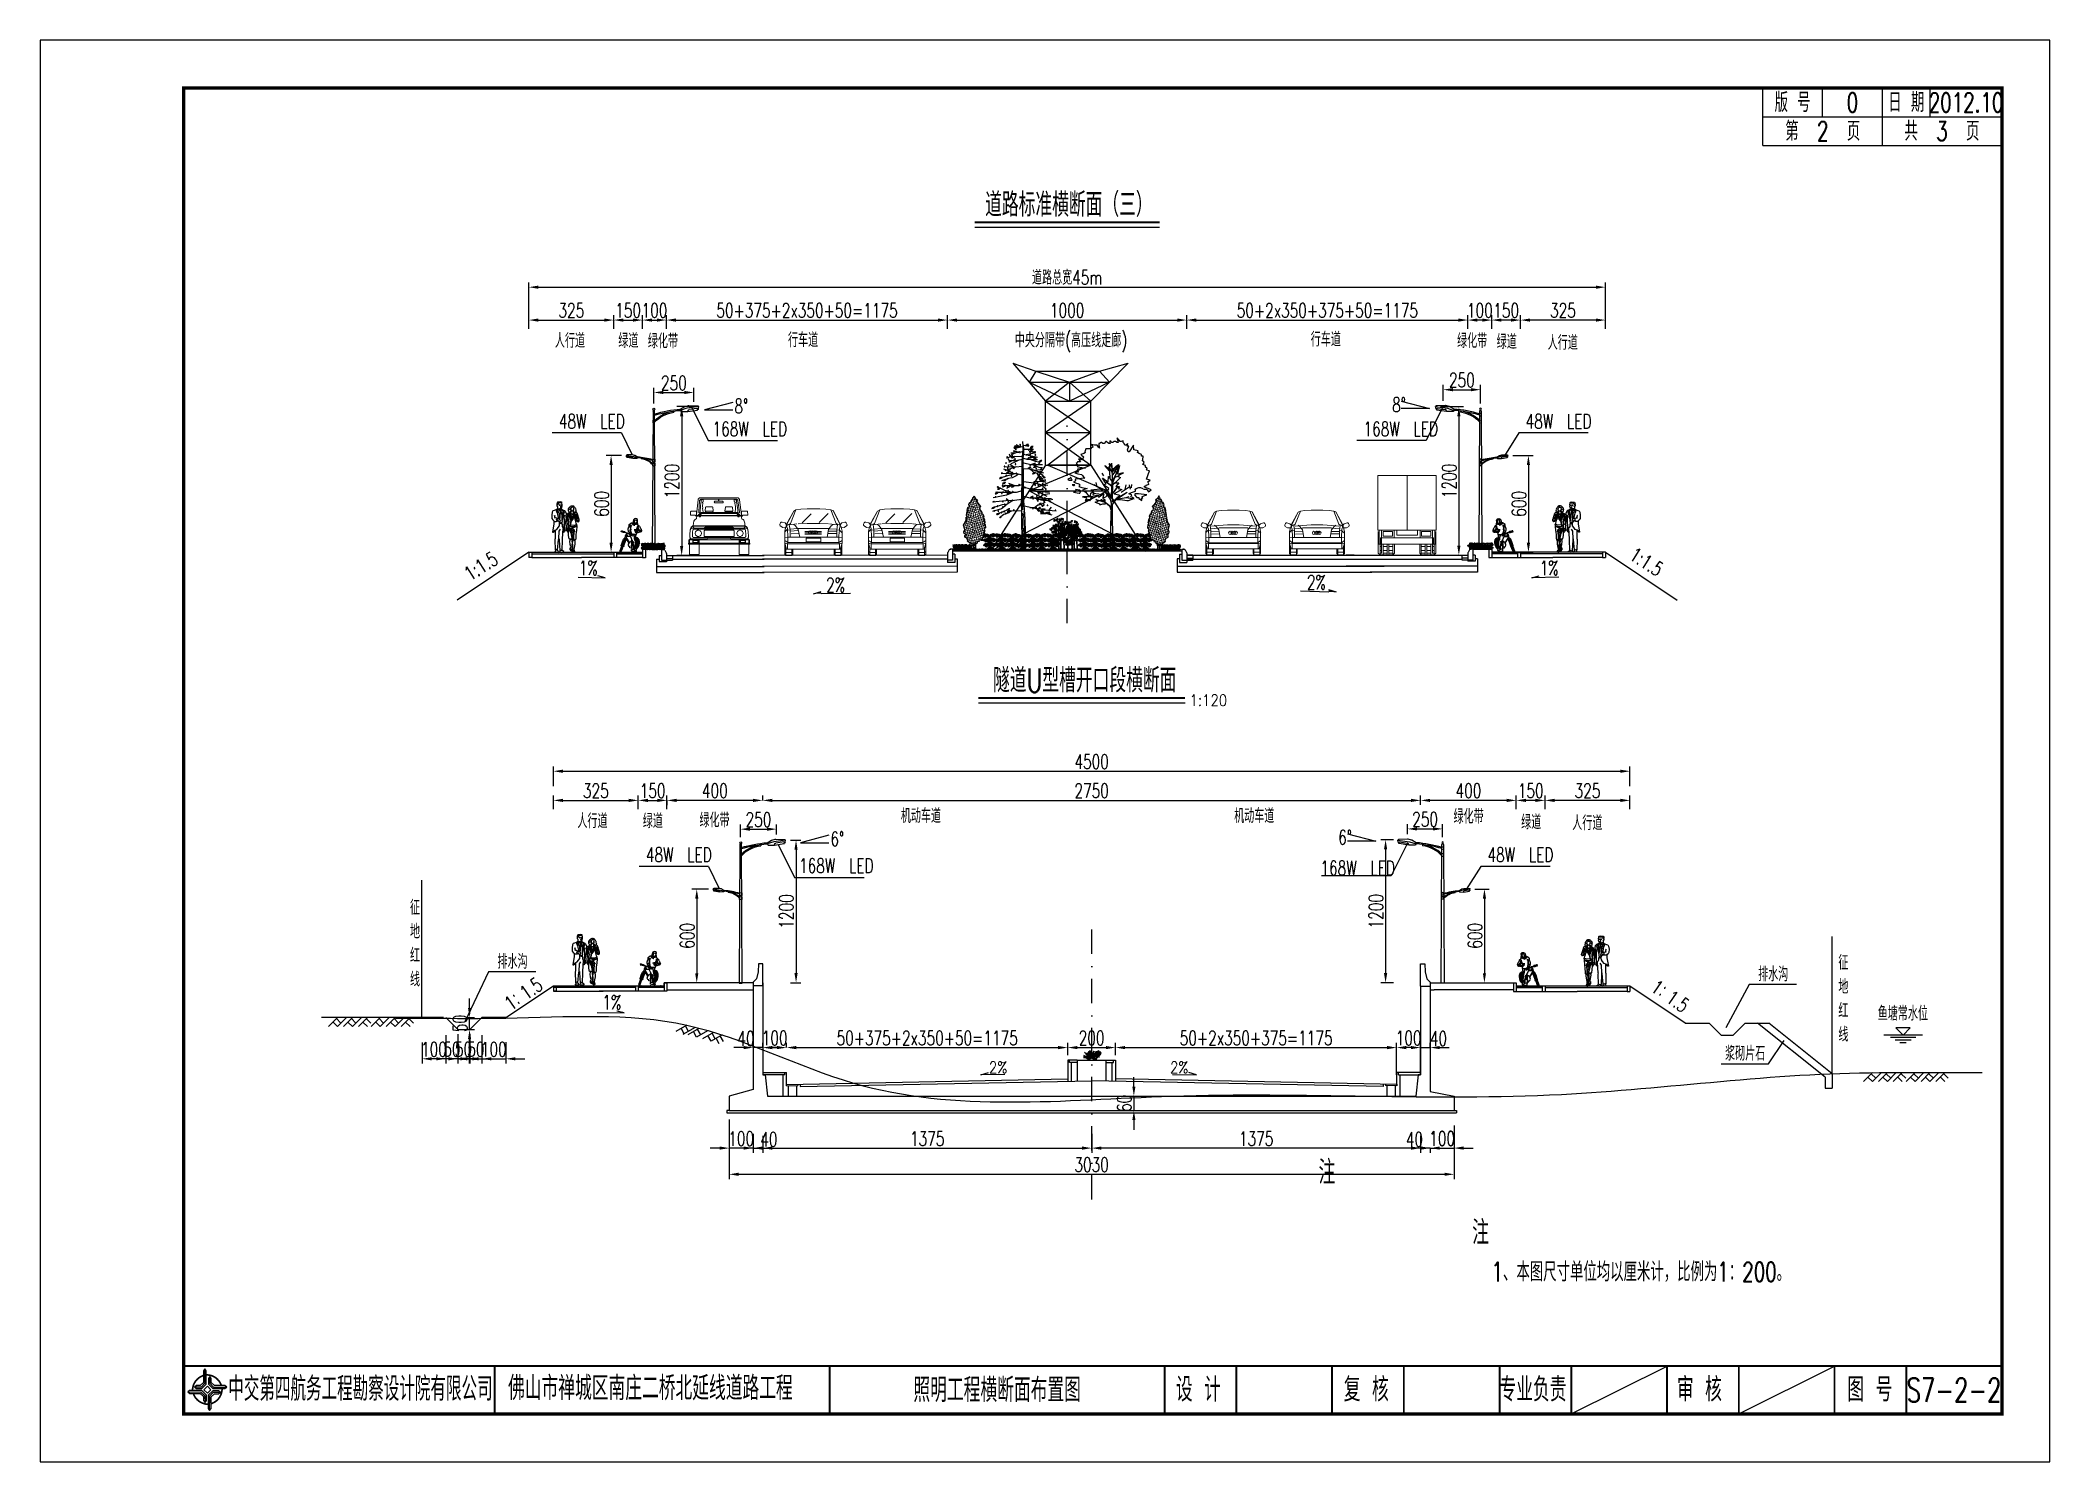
# Model space of a CAD drawing. Header units: millimetres. Extents: x 2 to 5882, y 1831 to 3462.
# Drawn here: x 842.4 to 1262.4, y 2507.7 to 2804.7 of the extents above; entities that cross this region are included whole.
import ezdxf
from ezdxf.enums import TextEntityAlignment as Align

# ---------------------------------------------------------------- set-up
doc = ezdxf.new("R2010")
doc.units = ezdxf.units.MM
for name, pattern in [('CONTINUE', [1000, 1000]), ('DASHDOT', [25.4, 12.7, -6.35, 0, -6.35]), ('HIDDEN', [9.525, 6.35, -3.175])]:
    doc.linetypes.add(name, pattern=pattern)
for name, color, linetype in [('2', 2, 'HIDDEN'), ('3', 3, 'Continuous'), ('4', 2, 'Continuous'), ('fz', 7, 'Continuous'), ('HDM', 1, 'Continuous'), ('LG', 1, 'Continuous'), ('LH', 94, 'Continuous'), ('LV', 3, 'Continuous'), ('PP-COM', 7, 'Continuous'), ('PP-MAN', 7, 'Continuous'), ('乔木', 3, 'Continuous'), ('图框', 7, 'Continuous'), ('尺寸标注', 4, 'Continuous'), ('文字', 7, 'Continuous'), ('标注', 4, 'Continuous'), ('次轮廓', 7, 'Continuous'), ('次轮廓线', 7, 'Continuous'), ('灯杆', 7, 'Continuous'), ('绿化', 3, 'Continuous'), ('轮廓线', 1, 'Continuous'), ('道路结构', 7, 'Continuous')]:
    doc.layers.add(name, color=color, linetype=linetype)
doc.layers.add('车人', color=7, linetype='Continuous', lineweight=9)
doc.styles.get("Standard").update_dxf_attribs({"font": 'simplex1.shx', "width": 0.7, "bigfont": 'hztxt.shx'})
doc.dimstyles.new('比例1：200', dxfattribs={"dimtxt": 3, "dimasz": 2, "dimexe": 1, "dimexo": 1, "dimgap": 0.5, "dimtad": 1, "dimlfac": 20, "dimzin": 13, "dimdsep": 46, "dimtxsty": 'Standard', "dimcen": -0.09, "dimclrd": 256, "dimclre": 256, "dimclrt": 7, "dimaunit": 1, "dimadec": 0, "dimazin": 0, "dimtfac": 0.0005, "dimtix": 1, "dimtmove": 2, "dimatfit": 3, "dimfxl": 0, "dimtolj": 1, "dimtzin": 13, "dimarcsym": 0})

msp = doc.modelspace()

# ---------------------------------------------------------------- texts
at = {"width": 0.7}
for s, p in [('8%%D', (1124.9223, 2727.05298)), ('48W  LED', (950.76518, 2723.59754)), ('8%%D', (987.44562, 2726.77271)), ('48W  LED', (1152.807, 2723.59754)), ('168W  LED', (982.88151, 2722.00833)), ('168W  LED', (1118.92568, 2722.00833)), ('6%%D', (1007.50768, 2636.34874)), ('6%%D', (1113.65174, 2636.67093)), ('48W  LED', (968.95222, 2633.02512)), ('168W  LED', (1000.95451, 2630.7255)), ('48W  LED', (1144.83193, 2633.02805)), ('168W  LED', (1109.91986, 2630.2667))]:
    msp.add_text(s, height=3, dxfattribs=at).set_placement(p)
for s, p in [('专业负责', (1154.35384, 2522.80094)), ('审 核', (1189.12764, 2522.80094)), ('图 号', (1224.74681, 2522.80094))]:
    msp.add_text(s, height=5, dxfattribs=at).set_placement(p, align=Align.MIDDLE_CENTER)
at = {"layer": '图框'}
for s, width, p in [('中交第四航务工程勘察设计院有限公司', 0.65, (909.29445, 2522.9548)), ('佛山市禅城区南庄二桥北延线道路工程', 0.7, (969.89249, 2523.09299)), ('设 计', 0.7, (1084.40828, 2522.80094)), ('复 核', 0.7, (1119.50309, 2522.80094))]:
    msp.add_text(s, height=5, dxfattribs=dict(at, width=width)).set_placement(p, align=Align.MIDDLE_CENTER)
at = {"layer": '尺寸标注', "color": 7, "linetype": 'Continuous', "width": 0.7}
for s, p in [('排水沟', (941.07545, 2610.70734)), ('排水沟', (1204.55303, 2608.08992)), ('鱼塘常水位', (1231.65901, 2599.88327)), ('浆砌片石', (1198.6942, 2591.51618))]:
    msp.add_text(s, height=3, dxfattribs=at).set_placement(p, align=Align.CENTER)
at = {"layer": '文字', "width": 0.7}
for s, p in [('版 号', (1208.61361, 2791.70635)), ('0', (1221.11361, 2791.70635)), ('日 期', (1232.36361, 2791.70635)), ('2012.10', (1244.86361, 2791.70635))]:
    msp.add_text(s, height=4, dxfattribs=at).set_placement(p, align=Align.MIDDLE_CENTER)
for s, height, p in [('道路标准横断面（三）', 5, (1039.85819, 2767.84624)), ('人行道', 3, (949.93069, 2740.42646)), ('绿道', 3, (963.18995, 2740.42646)), ('绿化带', 3, (969.36424, 2740.34364)), ('行车道', 3, (998.64906, 2740.58257)), ('中央分隔带(高压线走廊)', 3, (1046.05252, 2740.53788)), ('行车道', 3, (1107.90538, 2740.70935)), ('绿化带', 3, (1138.48838, 2740.40293)), ('1%', 3, (954.92687, 2692.96675)), ('2%', 3, (1006.62113, 2689.37095)), ('2%', 3, (1107.09734, 2689.91531)), ('1%', 3, (1155.74532, 2692.96675)), ('隧道U型槽开口段横断面', 5, (1041.51495, 2668.46212)), ('人行道', 3, (954.64164, 2640.07594)), ('绿道', 3, (968.3086, 2640.07594)), ('1%', 3, (959.8591, 2602.18793)), ('注', 5, (1109.54465, 2565.71151)), ('注', 5, (1141.64885, 2553.12623)), ('1、本图尺寸单位均以厘米计，比例为1：200。', 4, (1145.68154, 2545.40009))]:
    msp.add_text(s, height=height, dxfattribs=at).set_placement(p)
for s, rotation, p in [('绿道', 0.0678676, (1146.76226, 2740.19801)), ('人行道', 0.0678676, (1157.43177, 2740.0066)), ('1:1.5', 32.5789564, (932.25143, 2691.61659)), ('1:1.5', 327.4210436, (1174.21511, 2696.42236)), ('绿道', 0.0678676, (1151.88719, 2639.84748)), ('人行道', 0.0678676, (1162.55671, 2639.65607)), ('1：1.5', 34.5900051, (940.761, 2601.8344)), ('1：1.5', 325.4099949, (1178.69327, 2606.15563))]:
    msp.add_text(s, height=3, rotation=rotation, dxfattribs=at).set_placement(p)
at = {"layer": '文字'}
for s, height, width, p in [('1:120', 2.4, 0.85, (1086.49821, 2665.61311)), ('绿化带', 3, 0.7, (983.30286, 2640.25462)), ('机动车道', 3, 0.7, (1026.43051, 2641.15711)), ('机动车道', 3, 0.7, (1096.09815, 2641.15711)), ('绿化带', 3, 0.7, (1140.90039, 2641.02949)), ('2%%%', 2.4, 0.85, (1042.57114, 2588.90886)), ('2%%%', 2.4, 0.85, (1080.41324, 2588.90886))]:
    msp.add_text(s, height=height, dxfattribs=dict(at, width=width)).set_placement(p, align=Align.CENTER)
at = {"layer": '文字', "char_height": 3, "width": 1.5399943, "attachment_point": 1}
for insert in [(919.65067, 2625.01821), (1218.16721, 2613.48982)]:
    msp.add_mtext('征地红线', dxfattribs=dict(at, insert=insert))
at = {"layer": '标注', "char_height": 3, "attachment_point": 5, "rotation": 90}
for s, insert in [('\\A1;1200', (998.33463, 2622.68664)), ('1200', (1121.54209, 2622.7297))]:
    msp.add_mtext(s, dxfattribs=dict(at, insert=insert))

# ---------------------------------------------------------------- blocks, each defined once
blk = doc.blocks.new('series')
at = {"width": 0.75}
for tag, height, p in [('页码', 4, (-35, -19)), ('图名', 5, (-220, -282)), ('图号', 5, (-20, -282))]:
    blk.add_attdef(tag, text='', height=height, dxfattribs=at).set_placement(p, align=Align.MIDDLE_CENTER)
blk = doc.blocks.new('tb')
at = {"lineweight": -3}
h = blk.add_hatch(color=256, dxfattribs=at)
h.paths.add_polyline_path([(-1.23, -0.13), (-3.78, -0.14), (-4.14, -0.41), (-1.4, -0.44), (-0.56, -1.24), (-0.54, -2.62), (-0.27, -2.2), (-0.26, -1.06)])
h.paths.add_polyline_path([(0.13, -1.08), (0.14, -3.86), (0.41, -4.26), (0.44, -1.24), (1.25, -0.43), (2.66, -0.43), (2.26, -0.16), (1.07, -0.15)])
h.paths.add_polyline_path([(1.08, 0.3), (3.62, 0.3), (4.02, 0.56), (1.25, 0.57), (0.43, 1.39), (0.43, 2.8), (0.16, 2.41), (0.15, 1.24)])
h.paths.add_polyline_path([(-0.28, 1.21), (-0.28, 3.99), (-0.56, 4.39), (-0.57, 1.41), (-1.38, 0.6), (-2.74, 0.56), (-2.33, 0.3), (-1.2, 0.29)])
for p, q in [((-0.56, 4.39), (-0.57, 1.41)), ((-1.38, 0.6), (-2.74, 0.56)), ((-0.57, 1.41), (-1.38, 0.6)), ((0.43, 2.8), (0.43, 1.39)), ((0.43, 1.39), (1.25, 0.57)), ((1.25, 0.57), (4.02, 0.56)), ((-4.14, -0.41), (-1.4, -0.44)), ((-1.4, -0.44), (-0.56, -1.24)), ((-0.56, -1.24), (-0.54, -2.62)), ((0.41, -4.26), (0.44, -1.24)), ((0.44, -1.24), (1.25, -0.43)), ((1.25, -0.43), (2.66, -0.43))]:
    blk.add_line(p, q, dxfattribs=at)
at = {"lineweight": -3, "flags": 128}
for points in [[(-0.9, 3.99), (-0.9, 1.58), (-1.53, 0.91), (-2.34, 0.91), (-2.74, 0.56), (-2.33, 0.3), (-1.2, 0.29), (-0.28, 1.21), (-0.28, 3.99), (-0.56, 4.39)], [(-0.04, 0.77), (0.68, 0.04), (-0.04, -0.69), (-0.77, 0.05)], [(3.62, 0.92), (1.43, 0.92), (0.77, 1.54), (0.77, 2.38), (0.43, 2.8), (0.16, 2.41), (0.15, 1.24), (1.08, 0.3), (3.62, 0.3), (4.02, 0.56)], [(-3.73, -0.76), (-1.54, -0.76), (-0.89, -1.39), (-0.89, -2.21), (-0.54, -2.62), (-0.27, -2.2), (-0.26, -1.06), (-1.23, -0.13), (-3.78, -0.14), (-4.14, -0.41)], [(0.75, -3.85), (0.75, -1.43), (1.4, -0.78), (2.26, -0.78), (2.66, -0.43), (2.26, -0.16), (1.07, -0.15), (0.13, -1.08), (0.14, -3.86), (0.41, -4.26)]]:
    blk.add_lwpolyline(points, close=True, dxfattribs=at)
at = {"lineweight": -3, "const_width": 0.35, "flags": 128}
for points in [[(-0.9, 3.02, 0.324167), (-3.16, -0.14)], [(2.88, 0.92, 0.324403), (-0.24, 3.15)], [(0.75, -2.86, 0.325418), (3.02, 0.26)], [(-2.98, -0.76, 0.322976), (0.14, -2.98)]]:
    blk.add_lwpolyline(points, format="xyb", dxfattribs=at)
blk = doc.blocks.new('*D60')
at = {"layer": 'DEFPOINTS', "color": 0}
for p in [(1169.49, 2753.11), (944.49, 2746.24), (1169.49, 2746)]:
    blk.add_point(p, dxfattribs=at)
at = {"layer": '标注', "lineweight": -2}
for p, q in [((944.49, 2747.24), (944.49, 2754.11)), ((946.49, 2753.11), (1167.49, 2753.11)), ((1169.49, 2747.11), (1169.49, 2754.11))]:
    blk.add_line(p, q, dxfattribs=at)
at = {"layer": '标注'}
for points in [[(946.49, 2753.44), (946.49, 2752.77), (944.49, 2753.11)], [(1167.49, 2753.44), (1167.49, 2752.77), (1169.49, 2753.11)]]:
    blk.add_solid(points, dxfattribs=at)
at = {"layer": '标注', "color": 7, "insert": (1056.99, 2755.11), "char_height": 3, "attachment_point": 5}
blk.add_mtext('\\A1;道路总宽45m', dxfattribs=at)
blk = doc.blocks.new('*D61')
at = {"layer": 'DEFPOINTS', "color": 0}
for p in [(1081.99, 2743.42), (1140.74, 2746.24), (1140.74, 2743.42)]:
    blk.add_point(p, dxfattribs=at)
at = {"layer": '标注', "lineweight": -2}
for p, q in [((1081.99, 2744.42), (1081.99, 2747.24)), ((1140.74, 2744.42), (1140.74, 2747.24)), ((1083.99, 2746.24), (1138.74, 2746.24))]:
    blk.add_line(p, q, dxfattribs=at)
at = {"layer": '标注'}
for points in [[(1083.99, 2746.57), (1083.99, 2745.9), (1081.99, 2746.24)], [(1138.74, 2746.57), (1138.74, 2745.9), (1140.74, 2746.24)]]:
    blk.add_solid(points, dxfattribs=at)
at = {"layer": '标注', "color": 7, "insert": (1111.37, 2748.24), "char_height": 3, "attachment_point": 5}
blk.add_mtext('\\A1;50+2x350+375+50=1175', dxfattribs=at)
blk = doc.blocks.new('cs2')
for p, q in [((4729.92, 1071.66), (4729.6, 1071.1)), ((4730.59, 1071.79), (4730.14, 1071.79)), ((4730.59, 1071.79), (4730.59, 1069.54)), ((4729.56, 1070.97), (4729.56, 1069.04)), ((4730.59, 1069.54), (4729.56, 1069.54))]:
    blk.add_line(p, q)
for centre, start, end in [((4729.81, 1070.97), 150.42, 180), ((4730.14, 1071.54), 90, 150.42)]:
    blk.add_arc(centre, 0.25, start, end)
blk.add_point((4730.18, 1071.79))
blk = doc.blocks.new('*D62')
at = {"layer": 'DEFPOINTS', "color": 0}
for p in [(1031.99, 2743.42), (1081.99, 2746.24), (1081.99, 2743.42)]:
    blk.add_point(p, dxfattribs=at)
at = {"layer": '标注', "lineweight": -2}
for p, q in [((1031.99, 2744.42), (1031.99, 2747.24)), ((1081.99, 2744.42), (1081.99, 2747.24)), ((1033.99, 2746.24), (1079.99, 2746.24))]:
    blk.add_line(p, q, dxfattribs=at)
at = {"layer": '标注'}
for points in [[(1033.99, 2746.57), (1033.99, 2745.9), (1031.99, 2746.24)], [(1079.99, 2746.57), (1079.99, 2745.9), (1081.99, 2746.24)]]:
    blk.add_solid(points, dxfattribs=at)
at = {"layer": '标注', "color": 7, "insert": (1056.99, 2748.24), "char_height": 3, "attachment_point": 5}
blk.add_mtext('\\A1;1000', dxfattribs=at)
blk = doc.blocks.new('car')
at = {"layer": '车人', "color": 143}
for p, q in [((-1.35, 1.58), (-0.99, 2.23)), ((-1.34, 1.53), (-0.99, 2.23)), ((-0.87, 2.29), (-1.14, 1.6)), ((-0.99, 2.23), (-0.87, 2.29)), ((-0.87, 2.29), (-0.63, 2.32)), ((-0.31, 2.34), (-0.63, 2.32)), ((-0.31, 2.34), (0.31, 2.34)), ((0.31, 2.34), (0.63, 2.32)), ((0.87, 2.29), (0.63, 2.32)), ((0.98, 2.25), (0.87, 2.29)), ((0.87, 2.29), (1.14, 1.6)), ((0.99, 2.23), (0.98, 2.25)), ((1.34, 1.53), (0.98, 2.25)), ((1.35, 1.58), (0.98, 2.25)), ((-1.65, 1.64), (-1.68, 1.57)), ((-1.66, 1.49), (-1.54, 1.41)), ((-1.42, 1.63), (-1.57, 1.68)), ((-1.39, 1.41), (-1.54, 1.41)), ((-1.38, 1.42), (-1.44, 1.22)), ((-1.39, 1.41), (-1.44, 1.22)), ((-1.3, 1.31), (-1.44, 1.18)), ((-1.44, 1.22), (-1.44, 0.61)), ((-1.34, 1.53), (-1.42, 1.63)), ((-1.39, 1.41), (-1.34, 1.53)), ((-1.34, 1.53), (-1.39, 1.41)), ((-1.35, 1.46), (-1.3, 1.53)), ((-1.35, 1.46), (-1.3, 1.35)), ((-1.14, 1.6), (-1.3, 1.53)), ((-1.3, 1.35), (-1.3, 1.26)), ((-1.3, 1.26), (-1.17, 1.28)), ((-1.3, 1.26), (-1.28, 1)), ((-1.21, 1.53), (-1.14, 1.6)), ((-1.17, 1.28), (-1.21, 1.53)), ((-1.2, 1.85), (-1.2, 1.84)), ((-1.17, 1.37), (-0.76, 1.39)), ((-1.17, 1.29), (-1.17, 0.91)), ((-1.14, 1.5), (-0.76, 1.54)), ((-0.89, 1.49), (-0.99, 1.55)), ((-0.76, 1.31), (-0.89, 1.49)), ((-0.76, 1.54), (-0.31, 1.57)), ((-0.76, 1.41), (0.76, 1.41)), ((-0.69, 0.91), (-0.76, 1.31)), ((0.31, 1.57), (-0.31, 1.57)), ((0.76, 1.54), (0.31, 1.57)), ((0.69, 0.91), (0.76, 1.31)), ((1.14, 1.5), (0.76, 1.54)), ((0.76, 1.31), (0.89, 1.49)), ((1.17, 1.37), (0.76, 1.39)), ((0.89, 1.49), (0.99, 1.55)), ((1.21, 1.53), (1.14, 1.6)), ((1.14, 1.6), (1.3, 1.53)), ((1.21, 1.53), (1.17, 1.28)), ((1.17, 1.29), (1.17, 0.91)), ((1.3, 1.26), (1.17, 1.28)), ((1.2, 1.85), (1.2, 1.84)), ((1.3, 1.26), (1.28, 1)), ((1.35, 1.46), (1.3, 1.53)), ((1.34, 1.53), (1.3, 1.53)), ((1.3, 1.35), (1.35, 1.46)), ((1.3, 1.26), (1.3, 1.35)), ((1.3, 1.26), (1.44, 1.13)), ((1.34, 1.53), (1.42, 1.63)), ((1.34, 1.53), (1.39, 1.41)), ((1.43, 1.22), (1.38, 1.42)), ((1.39, 1.41), (1.43, 1.22)), ((1.39, 1.41), (1.54, 1.41)), ((1.42, 1.63), (1.57, 1.68)), ((1.43, 1.22), (1.43, 0.61)), ((1.66, 1.49), (1.54, 1.41)), ((1.65, 1.64), (1.68, 1.57)), ((-1.44, 0.9), (-1.28, 0.91)), ((-1.28, 0.64), (-1.44, 0.75)), ((-1.3, 0.59), (-1.44, 0.61)), ((-1.44, 0.61), (-1.43, 0.59)), ((-1.43, 0.59), (-1.44, 0.61)), ((-1.44, 0.61), (-1.35, 0.32)), ((-1.43, 0.07), (-1.43, 0.59)), ((-1.43, 0.42), (-1.38, 0.4)), ((-1.43, 0.2), (-1.38, 0.15)), ((-1.43, 0.07), (-1.38, 0)), ((-1.38, 0), (-1.38, 0.42)), ((-1.37, 0.4), (-1.38, 0.4)), ((-1.08, 0.15), (-1.38, 0.15)), ((-1.38, 0), (-1.08, 0)), ((-1.35, 0.32), (1.35, 0.32)), ((-1.28, 0.64), (-1.3, 0.59)), ((-1.3, 0.59), (-1.3, 0.32)), ((-1.3, 0.59), (1.3, 0.59)), ((-1.28, 0.64), (-1.28, 1)), ((1.28, 0.91), (-1.28, 0.91)), ((-1.28, 0.64), (1.28, 0.64)), ((-1.08, 0.32), (-1.08, 0)), ((-1.03, 0.2), (-1.08, 0.15)), ((-1.08, 0), (-1.03, 0.07)), ((-1.03, 0.07), (-1.03, 0.32)), ((1.03, 0.07), (1.03, 0.32)), ((1.03, 0.2), (1.08, 0.15)), ((1.08, 0), (1.03, 0.07)), ((1.08, 0), (1.08, 0.32)), ((1.08, 0.15), (1.38, 0.15)), ((1.08, 0), (1.38, 0)), ((1.28, 0.64), (1.28, 1)), ((1.28, 0.91), (1.43, 0.9)), ((1.43, 0.75), (1.28, 0.64)), ((1.28, 0.64), (1.3, 0.59)), ((1.3, 0.59), (1.43, 0.61)), ((1.3, 0.32), (1.3, 0.59)), ((1.43, 0.61), (1.35, 0.32)), ((1.38, 0.4), (1.37, 0.4)), ((1.38, 0.4), (1.43, 0.42)), ((1.38, 0), (1.38, 0.42)), ((1.43, 0.2), (1.38, 0.15)), ((1.38, 0), (1.43, 0.07)), ((1.43, 0.61), (1.43, 0.59)), ((1.43, 0.59), (1.43, 0.61)), ((1.43, 0.59), (1.43, 0.07))]:
    blk.add_line(p, q, dxfattribs=at)
at = {"layer": '车人', "color": 143, "linetype": 'Continuous'}
for p, q in [((-1.18, 1.22), (-0.75, 1.25)), ((-1.12, 1.09), (-0.74, 1.1)), ((0.74, 1.1), (1.16, 1.1)), ((0.76, 1.22), (1.17, 1.22))]:
    blk.add_line(p, q, dxfattribs=at)
at = {"layer": '车人', "color": 143}
for centre in [(-0.16, 1.15), (-0.05, 1.15), (0.04, 1.15), (0.13, 1.15)]:
    blk.add_circle(centre, 0.0833, dxfattribs=at)
for centre, start, end in [((-1.62, 1.54), 153.6733, 235.4221), ((-1.59, 1.61), 72.6944, 153.6733), ((1.59, 1.61), 26.3267, 107.3056), ((1.62, 1.54), 304.5779, 26.3267)]:
    blk.add_arc(centre, 0.0667, start, end, dxfattribs=at)
blk = doc.blocks.new('carb')
at = {"layer": '车人', "color": 143}
for p, q in [((-1.52, 4.14), (-1.52, 1.29)), ((1.52, 4.14), (-1.52, 4.14)), ((1.52, 4.14), (1.52, 1.29)), ((-1.33, 1.29), (-1.52, 1.29)), ((-1.5, 0.09), (-1.5, 1.22)), ((-1.45, 0.53), (-1.45, 1.29)), ((-1.33, 0.09), (-1.33, 1.29)), ((-0.76, 1.22), (-1.25, 1.22)), ((-1.25, 0.97), (-1.25, 1.22)), ((-0.76, 1.22), (-0.76, 0.97)), ((-0.68, 0.88), (-0.68, 1.29)), ((-0.54, 1.29), (-0.54, 1.02)), ((0.54, 1.02), (0.54, 1.29)), ((0.68, 0.88), (0.68, 1.29)), ((0.76, 1.22), (0.76, 0.97)), ((0.76, 1.22), (1.25, 1.22)), ((1.25, 1.22), (1.25, 0.97)), ((1.52, 1.29), (1.33, 1.29)), ((1.33, 0.09), (1.33, 1.29)), ((1.45, 0.53), (1.45, 1.29)), ((1.5, 0.09), (1.5, 1.22)), ((-1.5, 0.09), (-1.41, 0)), ((1.44, 0.56), (-1.44, 0.56)), ((-1.41, 0), (-1.41, 0.53)), ((-1.41, 0.43), (-1.35, 0.43)), ((-1.41, 0.23), (-1.33, 0.23)), ((-1.41, 0.08), (-1.32, 0.08)), ((-1.04, 0), (-1.41, 0)), ((-1.39, 0.88), (1.39, 0.88)), ((-1.39, 0.56), (-1.39, 0.88)), ((-1.33, 0.88), (-1.33, 0.88)), ((-1.25, 0.97), (-0.76, 0.97)), ((-1.24, 0), (-1.24, 0.56)), ((-1.24, 0.43), (-1.04, 0.43)), ((-1.24, 0.23), (-1.04, 0.23)), ((-1.24, 0.08), (-1.04, 0.08)), ((-1.04, 0), (-1.04, 0.56)), ((-0.95, 0.56), (-0.95, 0)), ((-0.74, 0.43), (-0.95, 0.43)), ((-0.74, 0.23), (-0.95, 0.23)), ((-0.74, 0.08), (-0.95, 0.08)), ((-0.74, 0), (-0.95, 0)), ((-0.74, 0), (-0.74, 0.56)), ((-0.66, 0.09), (-0.74, 0)), ((-0.66, 0.56), (-0.66, 0.09)), ((-0.54, 1.02), (0.54, 1.02)), ((0.66, 0.56), (0.66, 0.09)), ((0.66, 0.09), (0.74, 0)), ((0.74, 0.56), (0.74, 0)), ((0.74, 0.43), (0.95, 0.43)), ((0.74, 0.23), (0.95, 0.23)), ((0.74, 0.08), (0.95, 0.08)), ((0.95, 0), (0.74, 0)), ((0.76, 0.97), (1.25, 0.97)), ((0.95, 0), (0.95, 0.56)), ((1.04, 0.56), (1.04, 0)), ((1.04, 0.43), (1.24, 0.43)), ((1.04, 0.23), (1.24, 0.23)), ((1.24, 0.08), (1.04, 0.08)), ((1.41, 0), (1.04, 0)), ((1.24, 0), (1.24, 0.56)), ((1.32, 0.08), (1.41, 0.08)), ((1.33, 0.88), (1.33, 0.88)), ((1.41, 0.23), (1.33, 0.23)), ((1.41, 0.43), (1.35, 0.43)), ((1.39, 0.56), (1.39, 0.88)), ((1.41, 0.53), (1.41, 0)), ((1.5, 0.09), (1.41, 0))]:
    blk.add_line(p, q, dxfattribs=at)
at = {"layer": '车人', "color": 143, "linetype": 'Continuous'}
for p, q in [((0, 4.14), (0, 1.29)), ((-1.33, 1.29), (1.45, 1.29))]:
    blk.add_line(p, q, dxfattribs=at)
blk = doc.blocks.new('mycar')
at = {"layer": '车人', "color": 143}
for p, q in [((-1.122, 1.279), (-0.823, 1.857)), ((-1.122, 1.315), (-0.823, 1.857)), ((-0.729, 1.913), (-0.954, 1.333)), ((-0.823, 1.857), (-0.73, 1.913)), ((-0.73, 1.913), (-0.524, 1.932)), ((-0.262, 1.951), (-0.524, 1.932)), ((-0.262, 1.951), (0.262, 1.951)), ((0.262, 1.951), (0.524, 1.932)), ((0.729, 1.913), (0.524, 1.932)), ((0.729, 1.913), (0.954, 1.333)), ((0.819, 1.876), (0.729, 1.913)), ((1.122, 1.315), (0.819, 1.876)), ((1.122, 1.279), (0.819, 1.876)), ((0.823, 1.857), (0.819, 1.876)), ((-1.373, 1.369), (-1.402, 1.312)), ((-1.384, 1.241), (-1.284, 1.173)), ((-1.185, 1.36), (-1.307, 1.398)), ((-1.157, 1.177), (-1.284, 1.173)), ((-1.154, 1.188), (-1.198, 1.015)), ((-1.161, 1.177), (-1.198, 1.015)), ((-1.085, 1.094), (-1.198, 0.982)), ((-1.198, 1.015), (-1.198, 0.51)), ((-1.12, 1.277), (-1.185, 1.36)), ((-1.158, 1.177), (-1.12, 1.277)), ((-1.12, 1.277), (-1.157, 1.177)), ((-1.123, 1.221), (-1.085, 1.277)), ((-1.123, 1.221), (-1.085, 1.128)), ((-0.954, 1.333), (-1.085, 1.277)), ((-1.085, 1.128), (-1.085, 1.053)), ((-1.085, 1.053), (-0.973, 1.072)), ((-1.085, 1.053), (-1.067, 0.837)), ((-1.01, 1.277), (-0.954, 1.333)), ((-0.973, 1.072), (-1.01, 1.277)), ((-1.006, 1.282), (-0.688, 1.319)), ((-1.002, 1.542), (-1.005, 1.537)), ((-0.983, 1.104), (-0.646, 1.123)), ((-0.973, 1.073), (-0.973, 0.761)), ((-0.746, 1.24), (-0.823, 1.296)), ((-0.636, 1.09), (-0.746, 1.24)), ((-0.636, 1.319), (-0.262, 1.338)), ((-0.636, 1.126), (0.636, 1.126)), ((-0.573, 0.761), (-0.636, 1.09)), ((0.262, 1.338), (-0.262, 1.338)), ((0.636, 1.319), (0.262, 1.338)), ((0.572, 0.761), (0.636, 1.09)), ((0.636, 1.09), (0.746, 1.24)), ((0.983, 1.099), (0.646, 1.117)), ((0.985, 1.282), (0.667, 1.319)), ((0.746, 1.24), (0.823, 1.296)), ((1.01, 1.277), (0.954, 1.333)), ((0.954, 1.333), (1.085, 1.277)), ((1.01, 1.277), (0.973, 1.072)), ((0.973, 1.073), (0.973, 0.761)), ((1.085, 1.053), (0.973, 1.072)), ((1.002, 1.542), (1.005, 1.537)), ((1.085, 1.053), (1.066, 0.837)), ((1.12, 1.277), (1.085, 1.277)), ((1.122, 1.221), (1.085, 1.277)), ((1.085, 1.128), (1.122, 1.221)), ((1.085, 1.053), (1.085, 1.128)), ((1.085, 1.053), (1.198, 0.941)), ((1.12, 1.277), (1.185, 1.36)), ((1.12, 1.277), (1.157, 1.177)), ((1.197, 1.015), (1.153, 1.188)), ((1.157, 1.177), (1.284, 1.173)), ((1.161, 1.177), (1.197, 1.015)), ((1.185, 1.36), (1.307, 1.398)), ((1.197, 1.015), (1.197, 0.51)), ((1.384, 1.241), (1.284, 1.173)), ((1.373, 1.369), (1.402, 1.312)), ((-1.198, 0.752), (-1.067, 0.761)), ((-1.067, 0.538), (-1.198, 0.622)), ((-1.198, 0.51), (-1.123, 0.267)), ((-1.192, 0.49), (-1.198, 0.51)), ((-1.198, 0.51), (-1.192, 0.49)), ((-1.085, 0.492), (-1.198, 0.51)), ((-1.192, 0.062), (-1.192, 0.493)), ((-1.192, 0.349), (-1.149, 0.332)), ((-1.192, 0.167), (-1.149, 0.122)), ((-1.192, 0.062), (-1.149, 0)), ((-1.149, 0), (-1.149, 0.354)), ((-1.142, 0.332), (-1.149, 0.332)), ((-0.903, 0.122), (-1.149, 0.122)), ((-1.149, 0), (-0.903, 0)), ((-1.123, 0.267), (1.122, 0.267)), ((-1.067, 0.538), (-1.085, 0.492)), ((-1.085, 0.492), (1.085, 0.492)), ((-1.085, 0.492), (-1.085, 0.267)), ((-1.067, 0.538), (-1.067, 0.837)), ((1.066, 0.761), (-1.067, 0.761)), ((-1.067, 0.538), (1.066, 0.538)), ((-0.903, 0.267), (-0.903, 0)), ((-0.861, 0.167), (-0.903, 0.122)), ((-0.903, 0), (-0.861, 0.062)), ((-0.861, 0.062), (-0.861, 0.267)), ((0.86, 0.062), (0.86, 0.267)), ((0.86, 0.167), (0.903, 0.122)), ((0.903, 0), (0.86, 0.062)), ((0.903, 0), (0.903, 0.267)), ((0.903, 0.122), (1.149, 0.122)), ((0.903, 0), (1.149, 0)), ((1.066, 0.538), (1.066, 0.837)), ((1.066, 0.761), (1.197, 0.752)), ((1.197, 0.622), (1.066, 0.538)), ((1.066, 0.538), (1.085, 0.492)), ((1.085, 0.492), (1.197, 0.51)), ((1.085, 0.267), (1.085, 0.492)), ((1.197, 0.51), (1.122, 0.267)), ((1.149, 0.332), (1.142, 0.332)), ((1.149, 0), (1.149, 0.354)), ((1.149, 0.332), (1.192, 0.349)), ((1.192, 0.167), (1.149, 0.122)), ((1.149, 0), (1.192, 0.062)), ((1.192, 0.49), (1.197, 0.51)), ((1.197, 0.51), (1.192, 0.49)), ((1.192, 0.493), (1.192, 0.062))]:
    blk.add_line(p, q, dxfattribs=at)
at = {"layer": '车人', "color": 143, "linetype": 'Continuous'}
for p, q in [((-0.467, 1.368), (-0.092, 1.742)), ((0.234, 1.384), (0.609, 1.758)), ((-0.988, 1.017), (-0.628, 1.044)), ((-0.933, 0.906), (-0.614, 0.92)), ((-0.36, 0.996), (0.342, 0.996)), ((-0.36, 0.945), (0.342, 0.945)), ((-0.36, 0.885), (0.342, 0.885)), ((0.618, 0.92), (0.965, 0.92)), ((0.632, 1.017), (0.978, 1.017)), ((-0.299, 0.571), (-0.299, 0.717)), ((-0.299, 0.717), (0.308, 0.717)), ((0.308, 0.571), (-0.299, 0.571)), ((0.308, 0.717), (0.308, 0.571))]:
    blk.add_line(p, q, dxfattribs=at)
at = {"layer": '车人', "color": 143}
for centre in [(-0.137, 0.962), (-0.039, 0.962), (0.037, 0.962), (0.107, 0.962)]:
    blk.add_circle(centre, 0.0695, dxfattribs=at)
for centre, start, end in [((-1.352, 1.287), 153.67335, 235.42206), ((-1.324, 1.345), 72.69439, 153.67335), ((1.324, 1.345), 26.32665, 107.30561), ((1.352, 1.287), 304.57794, 26.32665)]:
    blk.add_arc(centre, 0.0556, start, end, dxfattribs=at)
blk = doc.blocks.new('carbb')
at = {"layer": '车人', "color": 143}
for p, q in [((-1.005, 1.519), (-1.014, 1.426)), ((-1.014, 1.426), (-1.013, 1.416)), ((-1.013, 1.416), (-1.008, 1.41)), ((-1.008, 1.41), (-1.001, 1.405)), ((-1.003, 1.527), (-1.005, 1.519)), ((-0.998, 1.535), (-1.003, 1.527)), ((-1.001, 1.405), (-0.993, 1.403)), ((-0.992, 1.54), (-0.998, 1.535)), ((-0.993, 1.403), (-0.842, 1.405)), ((-0.982, 1.542), (-0.992, 1.54)), ((-0.818, 1.542), (-0.982, 1.542)), ((-0.842, 1.405), (-0.839, 1.402)), ((-0.839, 1.402), (-0.833, 1.395)), ((-0.81, 1.54), (-0.818, 1.542)), ((-0.802, 1.535), (-0.81, 1.54)), ((-0.797, 1.527), (-0.802, 1.535)), ((-0.802, 1.415), (-0.802, 1.415)), ((-0.792, 1.415), (-0.802, 1.415)), ((-0.802, 1.415), (-0.801, 1.4)), ((-0.802, 1.415), (-0.802, 1.415)), ((-0.801, 1.4), (-0.794, 1.389)), ((-0.797, 1.415), (-0.746, 1.935)), ((-0.796, 1.519), (-0.797, 1.527)), ((-0.796, 1.402), (-0.797, 1.415)), ((-0.796, 1.426), (-0.796, 1.519)), ((-0.796, 1.426), (-0.796, 1.426)), ((-0.788, 1.402), (-0.796, 1.426)), ((-0.791, 1.392), (-0.796, 1.402)), ((-0.791, 1.415), (-0.792, 1.415)), ((-0.791, 1.402), (-0.791, 1.415)), ((-0.786, 1.395), (-0.791, 1.402)), ((-0.784, 1.386), (-0.788, 1.402)), ((-0.746, 1.935), (-0.744, 1.95)), ((-0.744, 1.95), (-0.739, 1.962)), ((-0.739, 1.962), (-0.733, 1.975)), ((-0.733, 1.975), (-0.725, 1.987)), ((-0.728, 1.421), (-0.728, 1.421)), ((-0.714, 1.346), (-0.728, 1.421)), ((-0.728, 1.421), (-0.638, 1.421)), ((-0.725, 1.987), (-0.714, 1.995)), ((-0.691, 1.903), (-0.725, 1.521)), ((-0.725, 1.521), (-0.723, 1.509)), ((-0.723, 1.509), (-0.72, 1.498)), ((-0.72, 1.498), (-0.715, 1.489)), ((-0.715, 1.489), (-0.709, 1.48)), ((-0.714, 1.995), (-0.701, 2.001)), ((-0.709, 1.48), (-0.701, 1.474)), ((-0.701, 2.001), (-0.688, 2.006)), ((-0.701, 1.474), (-0.691, 1.468)), ((-0.688, 1.924), (-0.691, 1.914)), ((-0.691, 1.914), (-0.691, 1.903)), ((-0.691, 1.468), (-0.68, 1.464)), ((-0.688, 2.006), (-0.674, 2.008)), ((-0.682, 1.934), (-0.688, 1.924)), ((-0.675, 1.942), (-0.682, 1.934)), ((-0.68, 1.464), (-0.669, 1.464)), ((-0.667, 1.948), (-0.675, 1.942)), ((-0.674, 2.008), (-0.031, 2.008)), ((-0.67, 1.586), (-0.672, 1.527)), ((-0.672, 1.527), (-0.669, 1.489)), ((-0.664, 1.659), (-0.67, 1.586)), ((-0.669, 1.489), (-0.666, 1.489)), ((-0.669, 1.464), (-0.018, 1.464)), ((-0.658, 1.954), (-0.667, 1.948)), ((-0.666, 1.489), (-0.658, 1.489)), ((-0.658, 1.734), (-0.664, 1.659)), ((-0.638, 1.421), (-0.664, 1.346)), ((-0.648, 1.958), (-0.658, 1.954)), ((-0.649, 1.808), (-0.658, 1.734)), ((-0.658, 1.489), (-0.645, 1.487)), ((-0.643, 1.871), (-0.649, 1.808)), ((-0.637, 1.958), (-0.648, 1.958)), ((-0.645, 1.487), (-0.63, 1.485)), ((-0.638, 1.914), (-0.643, 1.871)), ((-0.019, 1.492), (-0.643, 1.492)), ((-0.643, 1.492), (-0.643, 1.48)), ((-0.643, 1.48), (-0.019, 1.48)), ((-0.637, 1.931), (-0.638, 1.914)), ((-0.031, 1.958), (-0.637, 1.958)), ((-0.63, 1.937), (-0.637, 1.931)), ((-0.637, 1.931), (-0.637, 1.931)), ((-0.622, 1.94), (-0.63, 1.937)), ((-0.63, 1.485), (-0.614, 1.484)), ((-0.609, 1.943), (-0.622, 1.94)), ((-0.614, 1.484), (-0.598, 1.484)), ((-0.596, 1.945), (-0.609, 1.943)), ((-0.598, 1.484), (-0.585, 1.484)), ((-0.585, 1.945), (-0.596, 1.945)), ((-0.592, 1.855), (-0.59, 1.858)), ((-0.592, 1.847), (-0.592, 1.855)), ((-0.588, 1.836), (-0.592, 1.847)), ((-0.592, 1.636), (-0.588, 1.644)), ((-0.59, 1.627), (-0.592, 1.636)), ((-0.59, 1.858), (-0.585, 1.861)), ((-0.587, 1.609), (-0.59, 1.627)), ((-0.585, 1.828), (-0.588, 1.836)), ((-0.588, 1.694), (-0.587, 1.747)), ((-0.585, 1.665), (-0.588, 1.694)), ((-0.588, 1.644), (-0.584, 1.652)), ((-0.587, 1.747), (-0.585, 1.8)), ((-0.58, 1.585), (-0.587, 1.609)), ((-0.574, 1.945), (-0.585, 1.945)), ((-0.585, 1.861), (-0.582, 1.865)), ((-0.584, 1.824), (-0.585, 1.828)), ((-0.585, 1.8), (-0.584, 1.824)), ((-0.582, 1.659), (-0.585, 1.665)), ((-0.585, 1.484), (-0.574, 1.484)), ((-0.584, 1.652), (-0.582, 1.659)), ((-0.582, 1.865), (-0.577, 1.868)), ((-0.575, 1.558), (-0.58, 1.585)), ((-0.577, 1.868), (-0.572, 1.871)), ((-0.571, 1.53), (-0.575, 1.558)), ((-0.566, 1.945), (-0.574, 1.945)), ((-0.574, 1.484), (-0.569, 1.49)), ((-0.572, 1.871), (-0.569, 1.874)), ((-0.567, 1.508), (-0.571, 1.53)), ((-0.569, 1.874), (-0.566, 1.879)), ((-0.569, 1.49), (-0.567, 1.508)), ((-0.567, 1.897), (-0.566, 1.918)), ((-0.566, 1.882), (-0.567, 1.897)), ((-0.564, 1.945), (-0.566, 1.945)), ((-0.566, 1.918), (-0.564, 1.937)), ((-0.566, 1.879), (-0.566, 1.882)), ((-0.564, 1.937), (-0.564, 1.945)), ((-0.484, 1.669), (-0.5, 1.561)), ((-0.5, 1.561), (-0.498, 1.556)), ((-0.498, 1.556), (-0.498, 1.551)), ((-0.498, 1.551), (-0.495, 1.546)), ((-0.495, 1.546), (-0.492, 1.543)), ((-0.492, 1.543), (-0.489, 1.54)), ((-0.489, 1.54), (-0.484, 1.538)), ((-0.487, 1.501), (-0.487, 1.489)), ((-0.486, 1.492), (-0.487, 1.501)), ((-0.487, 1.489), (-0.486, 1.498)), ((-0.486, 1.508), (-0.482, 1.517)), ((-0.486, 1.498), (-0.486, 1.508)), ((-0.484, 1.487), (-0.486, 1.492)), ((-0.482, 1.678), (-0.484, 1.673)), ((-0.484, 1.673), (-0.484, 1.669)), ((-0.484, 1.538), (-0.481, 1.537)), ((-0.482, 1.484), (-0.484, 1.487)), ((-0.481, 1.681), (-0.482, 1.678)), ((-0.482, 1.517), (-0.479, 1.524)), ((-0.479, 1.484), (-0.482, 1.484)), ((-0.478, 1.686), (-0.481, 1.681)), ((-0.481, 1.537), (-0.476, 1.537)), ((-0.479, 1.524), (-0.476, 1.53)), ((-0.474, 1.484), (-0.479, 1.484)), ((-0.474, 1.689), (-0.478, 1.686)), ((-0.476, 1.537), (-0.244, 1.537)), ((-0.476, 1.53), (-0.471, 1.535)), ((-0.47, 1.691), (-0.474, 1.689)), ((-0.471, 1.485), (-0.474, 1.484)), ((-0.471, 1.535), (-0.466, 1.538)), ((-0.466, 1.485), (-0.471, 1.485)), ((-0.465, 1.693), (-0.47, 1.691)), ((-0.466, 1.538), (-0.461, 1.538)), ((-0.46, 1.487), (-0.466, 1.485)), ((-0.46, 1.693), (-0.465, 1.693)), ((-0.461, 1.538), (-0.248, 1.538)), ((-0.261, 1.693), (-0.46, 1.693)), ((-0.46, 1.487), (-0.46, 1.487)), ((-0.248, 1.487), (-0.46, 1.487)), ((-0.256, 1.693), (-0.261, 1.693)), ((-0.251, 1.691), (-0.256, 1.693)), ((-0.246, 1.689), (-0.251, 1.691)), ((-0.248, 1.538), (-0.243, 1.538)), ((-0.243, 1.485), (-0.248, 1.487)), ((-0.243, 1.686), (-0.246, 1.689)), ((-0.244, 1.537), (-0.244, 1.537)), ((-0.244, 1.537), (-0.24, 1.537)), ((-0.24, 1.681), (-0.243, 1.686)), ((-0.243, 1.538), (-0.238, 1.535)), ((-0.238, 1.485), (-0.243, 1.485)), ((-0.238, 1.678), (-0.24, 1.681)), ((-0.24, 1.537), (-0.235, 1.538)), ((-0.236, 1.673), (-0.238, 1.678)), ((-0.238, 1.535), (-0.235, 1.53)), ((-0.233, 1.484), (-0.238, 1.485)), ((-0.236, 1.669), (-0.236, 1.673)), ((-0.22, 1.561), (-0.236, 1.669)), ((-0.235, 1.538), (-0.232, 1.54)), ((-0.235, 1.53), (-0.23, 1.524)), ((-0.23, 1.484), (-0.233, 1.484)), ((-0.232, 1.54), (-0.228, 1.543)), ((-0.23, 1.524), (-0.227, 1.517)), ((-0.227, 1.484), (-0.23, 1.484)), ((-0.228, 1.543), (-0.225, 1.546)), ((-0.227, 1.517), (-0.225, 1.508)), ((-0.225, 1.487), (-0.227, 1.484)), ((-0.225, 1.546), (-0.222, 1.551)), ((-0.225, 1.508), (-0.224, 1.498)), ((-0.224, 1.492), (-0.225, 1.487)), ((-0.224, 1.501), (-0.224, 1.492)), ((-0.224, 1.489), (-0.224, 1.501)), ((-0.224, 1.498), (-0.224, 1.489)), ((-0.222, 1.556), (-0.22, 1.561)), ((-0.222, 1.551), (-0.222, 1.556)), ((-0.174, 1.871), (-0.182, 1.85)), ((-0.182, 1.85), (-0.18, 1.84)), ((-0.18, 1.84), (-0.175, 1.834)), ((-0.175, 1.834), (-0.167, 1.829)), ((-0.172, 1.881), (-0.174, 1.871)), ((-0.167, 1.887), (-0.172, 1.881)), ((-0.159, 1.892), (-0.167, 1.887)), ((-0.167, 1.829), (-0.159, 1.828)), ((-0.151, 1.894), (-0.159, 1.892)), ((-0.159, 1.828), (-0.031, 1.828)), ((-0.029, 1.894), (-0.151, 1.894)), ((-0.036, 1.937), (-0.037, 1.935)), ((-0.037, 1.935), (-0.037, 1.932)), ((-0.037, 1.932), (-0.037, 1.898)), ((-0.037, 1.898), (-0.037, 1.895)), ((-0.037, 1.895), (-0.036, 1.894)), ((-0.034, 1.939), (-0.036, 1.937)), ((-0.036, 1.894), (-0.034, 1.894)), ((-0.031, 1.939), (-0.034, 1.939)), ((-0.034, 1.894), (-0.031, 1.892)), ((-0.031, 2.008), (-0.019, 2.008)), ((-0.019, 1.958), (-0.031, 1.958)), ((-0.031, 1.939), (-0.031, 1.939)), ((-0.029, 1.939), (-0.031, 1.939)), ((-0.031, 1.892), (-0.029, 1.894)), ((-0.031, 1.892), (-0.031, 1.892)), ((-0.031, 1.892), (-0.031, 1.892)), ((-0.031, 1.828), (-0.019, 1.828)), ((-0.027, 1.937), (-0.029, 1.939)), ((-0.019, 1.894), (-0.029, 1.894)), ((-0.029, 1.894), (-0.027, 1.894)), ((-0.026, 1.935), (-0.027, 1.937)), ((-0.027, 1.894), (-0.026, 1.895)), ((-0.026, 1.932), (-0.026, 1.935)), ((-0.026, 1.898), (-0.026, 1.932)), ((-0.026, 1.895), (-0.026, 1.898)), ((-0.019, 2.008), (-0.019, 2.008)), ((-0.019, 2.008), (0.621, 2.008)), ((0.584, 1.958), (-0.019, 1.958)), ((0.099, 1.894), (-0.019, 1.894)), ((-0.019, 1.828), (-0.019, 1.828)), ((-0.019, 1.828), (0.107, 1.828)), ((-0.019, 1.492), (-0.019, 1.48)), ((-0.008, 1.492), (-0.019, 1.492)), ((-0.019, 1.492), (-0.019, 1.492)), ((-0.019, 1.48), (-0.019, 1.492)), ((-0.019, 1.492), (-0.019, 1.492)), ((-0.019, 1.48), (-0.008, 1.48)), ((-0.019, 1.48), (-0.019, 1.48)), ((-0.018, 1.464), (-0.01, 1.464)), ((-0.01, 1.464), (-0.01, 1.464)), ((-0.01, 1.464), (0.641, 1.464)), ((-0.008, 1.492), (-0.008, 1.48)), ((0.613, 1.492), (-0.008, 1.492)), ((-0.008, 1.492), (-0.008, 1.492)), ((-0.008, 1.48), (-0.008, 1.492)), ((-0.008, 1.492), (-0.008, 1.492)), ((-0.008, 1.48), (0.613, 1.48)), ((-0.008, 1.48), (-0.008, 1.48)), ((0.109, 1.892), (0.099, 1.894)), ((0.107, 1.828), (0.117, 1.829)), ((0.115, 1.887), (0.109, 1.892)), ((0.12, 1.881), (0.115, 1.887)), ((0.117, 1.829), (0.123, 1.834)), ((0.122, 1.871), (0.12, 1.881)), ((0.13, 1.848), (0.122, 1.871)), ((0.123, 1.834), (0.128, 1.84)), ((0.128, 1.84), (0.13, 1.848)), ((0.189, 1.559), (0.205, 1.667)), ((0.191, 1.555), (0.189, 1.559)), ((0.191, 1.55), (0.191, 1.555)), ((0.194, 1.546), (0.191, 1.55)), ((0.192, 1.498), (0.194, 1.508)), ((0.192, 1.501), (0.192, 1.489)), ((0.192, 1.492), (0.192, 1.501)), ((0.192, 1.489), (0.192, 1.498)), ((0.194, 1.487), (0.192, 1.492)), ((0.197, 1.543), (0.194, 1.546)), ((0.194, 1.508), (0.195, 1.517)), ((0.197, 1.484), (0.194, 1.487)), ((0.195, 1.517), (0.199, 1.524)), ((0.201, 1.54), (0.197, 1.543)), ((0.201, 1.484), (0.197, 1.484)), ((0.199, 1.524), (0.203, 1.53)), ((0.205, 1.537), (0.201, 1.54)), ((0.203, 1.484), (0.201, 1.484)), ((0.203, 1.53), (0.207, 1.535)), ((0.209, 1.485), (0.203, 1.484)), ((0.205, 1.672), (0.207, 1.677)), ((0.205, 1.667), (0.205, 1.672)), ((0.209, 1.537), (0.205, 1.537)), ((0.207, 1.677), (0.209, 1.681)), ((0.207, 1.535), (0.212, 1.538)), ((0.209, 1.681), (0.212, 1.685)), ((0.213, 1.535), (0.209, 1.537)), ((0.213, 1.485), (0.209, 1.485)), ((0.212, 1.685), (0.215, 1.688)), ((0.212, 1.538), (0.216, 1.538)), ((0.213, 1.535), (0.213, 1.535)), ((0.443, 1.535), (0.213, 1.535)), ((0.218, 1.487), (0.213, 1.485)), ((0.215, 1.688), (0.22, 1.691)), ((0.216, 1.538), (0.43, 1.538)), ((0.218, 1.487), (0.218, 1.487)), ((0.432, 1.487), (0.218, 1.487)), ((0.22, 1.691), (0.224, 1.691)), ((0.224, 1.691), (0.229, 1.693)), ((0.229, 1.693), (0.429, 1.693)), ((0.429, 1.693), (0.433, 1.691)), ((0.43, 1.538), (0.435, 1.538)), ((0.441, 1.485), (0.432, 1.487)), ((0.433, 1.691), (0.438, 1.691)), ((0.435, 1.538), (0.44, 1.535)), ((0.438, 1.691), (0.441, 1.688)), ((0.44, 1.535), (0.443, 1.53)), ((0.441, 1.688), (0.445, 1.685)), ((0.448, 1.484), (0.441, 1.485)), ((0.448, 1.537), (0.443, 1.535)), ((0.443, 1.53), (0.448, 1.524)), ((0.445, 1.685), (0.448, 1.681)), ((0.448, 1.681), (0.451, 1.677)), ((0.453, 1.537), (0.448, 1.537)), ((0.448, 1.524), (0.451, 1.517)), ((0.453, 1.487), (0.448, 1.484)), ((0.451, 1.677), (0.451, 1.672)), ((0.451, 1.672), (0.453, 1.667)), ((0.451, 1.517), (0.453, 1.508)), ((0.453, 1.667), (0.467, 1.559)), ((0.457, 1.54), (0.453, 1.537)), ((0.453, 1.508), (0.454, 1.498)), ((0.454, 1.501), (0.453, 1.487)), ((0.454, 1.489), (0.454, 1.501)), ((0.454, 1.498), (0.454, 1.489)), ((0.461, 1.543), (0.457, 1.54)), ((0.464, 1.546), (0.461, 1.543)), ((0.466, 1.55), (0.464, 1.546)), ((0.467, 1.555), (0.466, 1.55)), ((0.467, 1.559), (0.467, 1.555)), ((0.511, 1.943), (0.514, 1.943)), ((0.512, 1.935), (0.511, 1.943)), ((0.514, 1.918), (0.512, 1.935)), ((0.514, 1.943), (0.522, 1.945)), ((0.515, 1.897), (0.514, 1.918)), ((0.514, 1.882), (0.515, 1.897)), ((0.514, 1.879), (0.514, 1.882)), ((0.517, 1.874), (0.514, 1.879)), ((0.52, 1.871), (0.517, 1.874)), ((0.525, 1.868), (0.52, 1.871)), ((0.522, 1.945), (0.532, 1.945)), ((0.53, 1.865), (0.525, 1.868)), ((0.533, 1.861), (0.53, 1.865)), ((0.532, 1.945), (0.544, 1.945)), ((0.532, 1.824), (0.533, 1.828)), ((0.533, 1.818), (0.532, 1.824)), ((0.538, 1.858), (0.533, 1.861)), ((0.533, 1.828), (0.536, 1.836)), ((0.536, 1.8), (0.533, 1.818)), ((0.536, 1.836), (0.54, 1.847)), ((0.541, 1.776), (0.536, 1.8)), ((0.54, 1.855), (0.538, 1.858)), ((0.54, 1.847), (0.54, 1.855)), ((0.54, 1.508), (0.541, 1.53)), ((0.54, 1.49), (0.54, 1.508)), ((0.546, 1.484), (0.54, 1.49)), ((0.548, 1.747), (0.541, 1.776)), ((0.541, 1.53), (0.546, 1.558)), ((0.544, 1.945), (0.557, 1.943)), ((0.546, 1.558), (0.552, 1.583)), ((0.556, 1.482), (0.546, 1.484)), ((0.552, 1.718), (0.548, 1.747)), ((0.556, 1.693), (0.552, 1.718)), ((0.552, 1.583), (0.557, 1.609)), ((0.554, 1.659), (0.557, 1.665)), ((0.556, 1.652), (0.554, 1.659)), ((0.557, 1.673), (0.556, 1.693)), ((0.559, 1.644), (0.556, 1.652)), ((0.57, 1.484), (0.556, 1.482)), ((0.557, 1.943), (0.569, 1.94)), ((0.557, 1.665), (0.557, 1.673)), ((0.557, 1.609), (0.562, 1.627)), ((0.562, 1.636), (0.559, 1.644)), ((0.562, 1.627), (0.562, 1.636)), ((0.569, 1.94), (0.578, 1.937)), ((0.586, 1.484), (0.57, 1.484)), ((0.578, 1.937), (0.584, 1.931)), ((0.596, 1.958), (0.584, 1.958)), ((0.584, 1.931), (0.584, 1.931)), ((0.584, 1.931), (0.588, 1.914)), ((0.602, 1.485), (0.586, 1.484)), ((0.588, 1.914), (0.594, 1.871)), ((0.594, 1.871), (0.605, 1.808)), ((0.605, 1.954), (0.596, 1.958)), ((0.617, 1.487), (0.602, 1.485)), ((0.615, 1.948), (0.605, 1.954)), ((0.605, 1.808), (0.617, 1.734)), ((0.613, 1.492), (0.613, 1.492)), ((0.613, 1.48), (0.613, 1.492)), ((0.613, 1.492), (0.613, 1.492)), ((0.613, 1.48), (0.613, 1.48)), ((0.623, 1.942), (0.615, 1.948)), ((0.617, 1.734), (0.628, 1.657)), ((0.629, 1.487), (0.617, 1.487)), ((0.62, 1.421), (0.62, 1.421)), ((0.633, 1.346), (0.62, 1.421)), ((0.62, 1.421), (0.708, 1.421)), ((0.621, 2.008), (0.636, 2.006)), ((0.629, 1.934), (0.623, 1.942)), ((0.628, 1.657), (0.637, 1.586)), ((0.636, 1.924), (0.629, 1.934)), ((0.637, 1.489), (0.629, 1.487)), ((0.636, 2.006), (0.649, 2.001)), ((0.639, 1.913), (0.636, 1.924)), ((0.637, 1.586), (0.642, 1.527)), ((0.641, 1.489), (0.637, 1.489)), ((0.639, 1.902), (0.639, 1.913)), ((0.697, 1.519), (0.639, 1.902)), ((0.642, 1.527), (0.641, 1.489)), ((0.641, 1.464), (0.652, 1.464)), ((0.649, 2.001), (0.662, 1.995)), ((0.652, 1.464), (0.662, 1.468)), ((0.662, 1.995), (0.671, 1.985)), ((0.662, 1.468), (0.671, 1.474)), ((0.671, 1.985), (0.681, 1.975)), ((0.671, 1.474), (0.679, 1.48)), ((0.679, 1.48), (0.687, 1.489)), ((0.681, 1.975), (0.687, 1.962)), ((0.708, 1.421), (0.684, 1.346)), ((0.687, 1.962), (0.692, 1.95)), ((0.687, 1.489), (0.692, 1.498)), ((0.692, 1.95), (0.694, 1.935)), ((0.692, 1.498), (0.695, 1.508)), ((0.694, 1.935), (0.769, 1.413)), ((0.695, 1.508), (0.697, 1.519)), ((0.755, 1.384), (0.758, 1.402)), ((0.758, 1.402), (0.768, 1.426)), ((0.763, 1.402), (0.76, 1.395)), ((0.763, 1.413), (0.763, 1.402)), ((0.774, 1.413), (0.763, 1.413)), ((0.768, 1.4), (0.763, 1.392)), ((0.768, 1.519), (0.769, 1.527)), ((0.768, 1.426), (0.768, 1.519)), ((0.768, 1.426), (0.768, 1.426)), ((0.769, 1.413), (0.768, 1.4)), ((0.769, 1.527), (0.774, 1.534)), ((0.772, 1.398), (0.774, 1.413)), ((0.774, 1.534), (0.78, 1.538)), ((0.78, 1.538), (0.79, 1.54)), ((0.79, 1.54), (0.954, 1.54)), ((0.811, 1.402), (0.805, 1.394)), ((0.813, 1.403), (0.811, 1.402)), ((0.964, 1.402), (0.813, 1.403)), ((0.954, 1.54), (0.964, 1.538)), ((0.964, 1.538), (0.97, 1.534)), ((0.973, 1.403), (0.964, 1.402)), ((0.97, 1.534), (0.975, 1.527)), ((0.98, 1.408), (0.973, 1.403)), ((0.975, 1.527), (0.977, 1.519)), ((0.977, 1.519), (0.986, 1.424)), ((0.985, 1.416), (0.98, 1.408)), ((0.986, 1.424), (0.985, 1.416)), ((-1.029, 0.772), (-1.034, 0.704)), ((-1.034, 0.704), (-1.034, 0.642)), ((-1.021, 0.838), (-1.029, 0.772)), ((-1.016, 0.896), (-1.021, 0.838)), ((-1.009, 0.899), (-1.016, 0.896)), ((-1.006, 0.92), (-1.009, 0.91)), ((-1.009, 0.91), (-1.009, 0.899)), ((-1, 0.96), (-1.006, 0.931)), ((-1.006, 0.931), (-1.001, 0.925)), ((-1, 0.93), (-1.006, 0.92)), ((-1.001, 0.936), (-1.001, 0.936)), ((-1.001, 0.925), (-1.001, 0.936)), ((-1.001, 0.936), (-0.997, 0.931)), ((-0.987, 0.984), (-1, 0.96)), ((-0.993, 0.938), (-1, 0.93)), ((-0.997, 0.931), (-0.99, 0.957)), ((-0.985, 0.944), (-0.993, 0.938)), ((-0.99, 0.957), (-0.979, 0.978)), ((-0.971, 1.002), (-0.987, 0.984)), ((-0.976, 0.95), (-0.985, 0.944)), ((-0.979, 0.978), (-0.964, 0.994)), ((-0.966, 0.954), (-0.976, 0.95)), ((-0.953, 1.013), (-0.971, 1.002)), ((-0.955, 0.954), (-0.966, 0.954)), ((-0.964, 0.994), (-0.948, 1.005)), ((-0.016, 0.954), (-0.955, 0.954)), ((-0.937, 1.021), (-0.953, 1.013)), ((-0.948, 1.005), (-0.934, 1.013)), ((-0.94, 0.775), (-0.943, 0.722)), ((-0.943, 0.722), (-0.943, 0.674)), ((-0.935, 0.828), (-0.94, 0.775)), ((-0.924, 1.026), (-0.937, 1.021)), ((-0.931, 0.872), (-0.935, 0.828)), ((-0.934, 1.013), (-0.921, 1.018)), ((-0.927, 0.875), (-0.931, 0.872)), ((-0.926, 0.883), (-0.927, 0.875)), ((-0.924, 0.891), (-0.926, 0.883)), ((-0.913, 1.027), (-0.924, 1.026)), ((-0.919, 0.897), (-0.924, 0.891)), ((-0.921, 1.018), (-0.911, 1.02)), ((-0.915, 0.904), (-0.919, 0.897)), ((-0.908, 0.909), (-0.915, 0.904)), ((-0.913, 1.026), (-0.906, 1.124)), ((-0.91, 1.029), (-0.913, 1.027)), ((-0.913, 1.023), (-0.913, 1.026)), ((-0.913, 1.016), (-0.913, 1.023)), ((-0.913, 1.005), (-0.913, 1.016)), ((-0.913, 0.992), (-0.913, 1.005)), ((-0.91, 0.979), (-0.913, 0.992)), ((-0.911, 1.02), (-0.91, 1.02)), ((-0.015, 1.029), (-0.91, 1.029)), ((-0.91, 1.02), (-0.91, 1.029)), ((-0.91, 1.029), (-0.91, 1.02)), ((-0.91, 1.029), (-0.91, 1.029)), ((-0.91, 1.02), (-0.015, 1.02)), ((-0.91, 1.02), (-0.91, 1.02)), ((-0.91, 1.02), (-0.91, 1.02)), ((-0.903, 0.968), (-0.91, 0.979)), ((-0.902, 0.912), (-0.908, 0.909)), ((-0.906, 1.124), (-0.894, 1.19)), ((-0.894, 0.958), (-0.903, 0.968)), ((-0.894, 0.915), (-0.902, 0.912)), ((-0.894, 1.19), (-0.875, 1.233)), ((-0.879, 0.954), (-0.894, 0.958)), ((-0.886, 0.915), (-0.894, 0.915)), ((-0.016, 0.915), (-0.886, 0.915)), ((-0.868, 0.954), (-0.879, 0.954)), ((-0.875, 1.233), (-0.852, 1.255)), ((-0.85, 0.952), (-0.868, 0.954)), ((-0.852, 1.255), (-0.831, 1.267)), ((-0.829, 0.952), (-0.85, 0.952)), ((-0.847, 0.793), (-0.85, 0.77)), ((-0.85, 0.77), (-0.847, 0.748)), ((-0.841, 0.814), (-0.847, 0.793)), ((-0.847, 0.748), (-0.841, 0.727)), ((-0.831, 0.832), (-0.841, 0.814)), ((-0.841, 0.727), (-0.831, 0.708)), ((-0.833, 1.395), (-0.825, 1.384)), ((-0.831, 1.267), (-0.813, 1.27)), ((-0.817, 0.849), (-0.831, 0.832)), ((-0.831, 0.708), (-0.817, 0.692)), ((-0.804, 0.952), (-0.829, 0.952)), ((-0.825, 1.384), (-0.82, 1.373)), ((-0.82, 1.373), (-0.783, 1.373)), ((-0.801, 0.862), (-0.817, 0.849)), ((-0.813, 1.27), (-0.802, 1.272)), ((-0.776, 0.952), (-0.804, 0.952)), ((-0.802, 1.305), (-0.797, 1.323)), ((-0.802, 1.289), (-0.802, 1.305)), ((-0.801, 1.278), (-0.802, 1.289)), ((-0.802, 1.272), (-0.801, 1.278)), ((-0.783, 0.872), (-0.801, 0.862)), ((-0.797, 1.323), (-0.792, 1.341)), ((-0.794, 1.389), (-0.784, 1.383)), ((-0.792, 1.341), (-0.788, 1.357)), ((-0.783, 1.387), (-0.791, 1.392)), ((-0.788, 1.357), (-0.783, 1.371)), ((-0.781, 1.392), (-0.786, 1.395)), ((-0.783, 1.376), (-0.784, 1.386)), ((-0.784, 1.383), (-0.773, 1.381)), ((-0.773, 1.386), (-0.783, 1.387)), ((-0.783, 1.371), (-0.78, 1.381)), ((-0.783, 1.373), (-0.783, 1.376)), ((-0.762, 0.878), (-0.783, 0.872)), ((-0.772, 1.391), (-0.781, 1.392)), ((-0.78, 1.381), (-0.778, 1.384)), ((-0.778, 1.384), (0.749, 1.383)), ((-0.746, 0.952), (-0.776, 0.952)), ((-0.762, 1.384), (-0.773, 1.386)), ((-0.773, 1.381), (-0.762, 1.379)), ((-0.762, 1.391), (-0.772, 1.391)), ((-0.747, 1.391), (-0.762, 1.391)), ((-0.747, 1.384), (-0.762, 1.384)), ((-0.762, 1.379), (-0.747, 1.379)), ((-0.739, 0.882), (-0.762, 0.878)), ((-0.735, 1.391), (-0.747, 1.391)), ((-0.735, 1.386), (-0.747, 1.384)), ((-0.747, 1.379), (-0.735, 1.381)), ((-0.715, 0.952), (-0.746, 0.952)), ((-0.717, 0.878), (-0.739, 0.882)), ((-0.718, 1.392), (-0.735, 1.391)), ((-0.718, 1.386), (-0.735, 1.386)), ((-0.735, 1.381), (-0.718, 1.381)), ((-0.018, 1.392), (-0.718, 1.392)), ((-0.718, 1.381), (-0.718, 1.392)), ((-0.718, 1.392), (-0.718, 1.381)), ((-0.718, 1.392), (-0.718, 1.392)), ((-0.018, 1.386), (-0.718, 1.386)), ((-0.718, 1.381), (-0.018, 1.381)), ((-0.718, 1.381), (-0.718, 1.381)), ((-0.718, 1.381), (-0.718, 1.381)), ((-0.696, 0.872), (-0.717, 0.878)), ((-0.683, 0.952), (-0.715, 0.952)), ((-0.664, 1.346), (-0.714, 1.346)), ((-0.677, 0.862), (-0.696, 0.872)), ((-0.653, 0.952), (-0.683, 0.952)), ((-0.661, 0.849), (-0.677, 0.862)), ((-0.648, 0.832), (-0.661, 0.849)), ((-0.661, 0.692), (-0.648, 0.708)), ((-0.624, 0.952), (-0.653, 0.952)), ((-0.638, 0.814), (-0.648, 0.832)), ((-0.648, 0.708), (-0.638, 0.727)), ((-0.632, 0.793), (-0.638, 0.814)), ((-0.638, 0.727), (-0.632, 0.748)), ((-0.629, 0.77), (-0.632, 0.793)), ((-0.632, 0.748), (-0.629, 0.77)), ((-0.596, 0.954), (-0.624, 0.952)), ((-0.571, 0.954), (-0.596, 0.954)), ((-0.551, 0.954), (-0.571, 0.954)), ((-0.535, 0.954), (-0.551, 0.954)), ((-0.526, 0.954), (-0.535, 0.954)), ((-0.53, 0.862), (-0.532, 0.854)), ((-0.532, 0.854), (-0.53, 0.681)), ((-0.527, 0.87), (-0.53, 0.862)), ((-0.521, 0.875), (-0.527, 0.87)), ((-0.522, 0.954), (-0.526, 0.954)), ((-0.521, 0.958), (-0.522, 0.955)), ((-0.522, 0.955), (-0.522, 0.954)), ((-0.518, 0.963), (-0.521, 0.958)), ((-0.513, 0.876), (-0.521, 0.875)), ((-0.514, 0.968), (-0.518, 0.963)), ((-0.508, 0.973), (-0.514, 0.968)), ((-0.016, 0.876), (-0.513, 0.876)), ((-0.5, 0.978), (-0.508, 0.973)), ((-0.49, 0.981), (-0.5, 0.978)), ((-0.478, 0.983), (-0.49, 0.981)), ((-0.47, 0.983), (-0.478, 0.983)), ((-0.46, 0.983), (-0.47, 0.983)), ((-0.45, 0.983), (-0.46, 0.983)), ((-0.439, 0.983), (-0.45, 0.983)), ((-0.429, 0.983), (-0.439, 0.983)), ((-0.418, 0.983), (-0.429, 0.983)), ((-0.407, 0.983), (-0.418, 0.983)), ((-0.395, 0.983), (-0.407, 0.983)), ((-0.384, 0.983), (-0.395, 0.983)), ((-0.375, 0.983), (-0.384, 0.983)), ((-0.367, 0.983), (-0.375, 0.983)), ((-0.358, 0.983), (-0.367, 0.983)), ((-0.352, 0.983), (-0.358, 0.983)), ((-0.347, 0.983), (-0.352, 0.983)), ((-0.344, 0.983), (-0.347, 0.983)), ((-0.342, 0.983), (-0.344, 0.983)), ((0.313, 0.983), (-0.342, 0.983)), ((-0.018, 1.392), (-0.018, 1.381)), ((-0.018, 1.392), (-0.018, 1.392)), ((-0.01, 1.392), (-0.018, 1.392)), ((-0.018, 1.381), (-0.018, 1.392)), ((-0.01, 1.386), (-0.018, 1.386)), ((-0.018, 1.381), (-0.018, 1.381)), ((-0.018, 1.381), (-0.01, 1.381)), ((-0.018, 1.381), (-0.018, 1.381)), ((-0.007, 0.954), (-0.016, 0.954)), ((-0.007, 0.915), (-0.016, 0.915)), ((-0.007, 0.875), (-0.016, 0.876)), ((-0.015, 1.029), (-0.015, 1.02)), ((-0.015, 1.029), (-0.015, 1.029)), ((0.003, 1.029), (-0.015, 1.029)), ((-0.015, 1.02), (-0.015, 1.029)), ((-0.015, 1.02), (-0.015, 1.02)), ((-0.015, 1.02), (0.003, 1.02)), ((-0.015, 1.02), (-0.015, 1.02)), ((-0.01, 1.392), (-0.01, 1.381)), ((-0.01, 1.392), (-0.01, 1.392)), ((0.691, 1.392), (-0.01, 1.392)), ((-0.01, 1.381), (-0.01, 1.392)), ((0.691, 1.386), (-0.01, 1.386)), ((-0.01, 1.381), (-0.01, 1.381)), ((-0.01, 1.381), (0.691, 1.381)), ((-0.01, 1.381), (-0.01, 1.381)), ((0.93, 0.954), (-0.007, 0.954)), ((0.863, 0.915), (-0.007, 0.915)), ((0.488, 0.875), (-0.007, 0.875)), ((0.003, 1.029), (0.003, 1.02)), ((0.003, 1.029), (0.003, 1.029)), ((0.88, 1.029), (0.003, 1.029)), ((0.003, 1.02), (0.003, 1.029)), ((0.003, 1.02), (0.003, 1.02)), ((0.003, 1.02), (0.88, 1.02)), ((0.003, 1.02), (0.003, 1.02)), ((0.315, 0.983), (0.313, 0.983)), ((0.318, 0.983), (0.315, 0.983)), ((0.323, 0.983), (0.318, 0.983)), ((0.329, 0.983), (0.323, 0.983)), ((0.337, 0.983), (0.329, 0.983)), ((0.345, 0.983), (0.337, 0.983)), ((0.355, 0.983), (0.345, 0.983)), ((0.366, 0.983), (0.355, 0.983)), ((0.377, 0.983), (0.366, 0.983)), ((0.389, 0.983), (0.377, 0.983)), ((0.4, 0.983), (0.389, 0.983)), ((0.409, 0.983), (0.4, 0.983)), ((0.42, 0.983), (0.409, 0.983)), ((0.43, 0.983), (0.42, 0.983)), ((0.44, 0.983), (0.43, 0.983)), ((0.448, 0.983), (0.44, 0.983)), ((0.461, 0.981), (0.448, 0.983)), ((0.47, 0.978), (0.461, 0.981)), ((0.478, 0.973), (0.47, 0.978)), ((0.485, 0.968), (0.478, 0.973)), ((0.488, 0.963), (0.485, 0.968)), ((0.49, 0.958), (0.488, 0.963)), ((0.496, 0.873), (0.488, 0.875)), ((0.491, 0.955), (0.49, 0.958)), ((0.491, 0.954), (0.491, 0.955)), ((0.495, 0.954), (0.491, 0.954)), ((0.506, 0.954), (0.495, 0.954)), ((0.503, 0.869), (0.496, 0.873)), ((0.507, 0.862), (0.503, 0.869)), ((0.52, 0.954), (0.506, 0.954)), ((0.509, 0.854), (0.507, 0.862)), ((0.507, 0.681), (0.509, 0.854)), ((0.541, 0.954), (0.52, 0.954)), ((0.565, 0.954), (0.541, 0.954)), ((0.592, 0.952), (0.565, 0.954)), ((0.623, 0.952), (0.592, 0.952)), ((0.607, 0.793), (0.604, 0.77)), ((0.604, 0.77), (0.607, 0.748)), ((0.613, 0.814), (0.607, 0.793)), ((0.607, 0.748), (0.613, 0.727)), ((0.623, 0.832), (0.613, 0.814)), ((0.613, 0.727), (0.623, 0.708)), ((0.654, 0.952), (0.623, 0.952)), ((0.636, 0.849), (0.623, 0.832)), ((0.623, 0.708), (0.636, 0.692)), ((0.684, 1.346), (0.633, 1.346)), ((0.652, 0.862), (0.636, 0.849)), ((0.671, 0.872), (0.652, 0.862)), ((0.686, 0.952), (0.654, 0.952)), ((0.692, 0.878), (0.671, 0.872)), ((0.716, 0.952), (0.686, 0.952)), ((0.691, 1.392), (0.691, 1.381)), ((0.691, 1.392), (0.691, 1.392)), ((0.705, 1.391), (0.691, 1.392)), ((0.691, 1.381), (0.691, 1.392)), ((0.705, 1.386), (0.691, 1.386)), ((0.691, 1.381), (0.691, 1.381)), ((0.691, 1.381), (0.705, 1.381)), ((0.691, 1.381), (0.691, 1.381)), ((0.715, 0.882), (0.692, 0.878)), ((0.72, 1.391), (0.705, 1.391)), ((0.72, 1.384), (0.705, 1.386)), ((0.705, 1.381), (0.72, 1.379)), ((0.737, 0.878), (0.715, 0.882)), ((0.747, 0.952), (0.716, 0.952)), ((0.732, 1.391), (0.72, 1.391)), ((0.732, 1.384), (0.72, 1.384)), ((0.72, 1.379), (0.732, 1.379)), ((0.744, 1.391), (0.732, 1.391)), ((0.745, 1.386), (0.732, 1.384)), ((0.732, 1.379), (0.745, 1.381)), ((0.758, 0.872), (0.737, 0.878)), ((0.753, 1.392), (0.744, 1.391)), ((0.755, 1.387), (0.745, 1.386)), ((0.745, 1.381), (0.757, 1.383)), ((0.774, 0.952), (0.747, 0.952)), ((0.749, 1.383), (0.75, 1.379)), ((0.749, 1.383), (0.749, 1.383)), ((0.75, 1.379), (0.753, 1.37)), ((0.76, 1.395), (0.753, 1.392)), ((0.753, 1.37), (0.76, 1.357)), ((0.763, 1.392), (0.755, 1.387)), ((0.755, 1.375), (0.755, 1.384)), ((0.755, 1.371), (0.755, 1.375)), ((0.792, 1.371), (0.755, 1.371)), ((0.757, 1.383), (0.766, 1.389)), ((0.776, 0.862), (0.758, 0.872)), ((0.76, 1.357), (0.764, 1.341)), ((0.764, 1.341), (0.769, 1.323)), ((0.766, 1.389), (0.772, 1.398)), ((0.769, 1.323), (0.772, 1.305)), ((0.774, 1.289), (0.771, 1.276)), ((0.771, 1.276), (0.772, 1.27)), ((0.772, 1.305), (0.774, 1.289)), ((0.772, 1.27), (0.784, 1.268)), ((0.8, 0.952), (0.774, 0.952)), ((0.793, 0.849), (0.776, 0.862)), ((0.784, 1.268), (0.801, 1.265)), ((0.797, 1.384), (0.792, 1.371)), ((0.806, 0.832), (0.793, 0.849)), ((0.793, 0.692), (0.806, 0.708)), ((0.805, 1.394), (0.797, 1.384)), ((0.821, 0.952), (0.8, 0.952)), ((0.801, 1.265), (0.822, 1.255)), ((0.816, 0.814), (0.806, 0.832)), ((0.806, 0.708), (0.816, 0.727)), ((0.822, 0.793), (0.816, 0.814)), ((0.816, 0.727), (0.822, 0.748)), ((0.838, 0.954), (0.821, 0.952)), ((0.822, 1.255), (0.845, 1.231)), ((0.825, 0.77), (0.822, 0.793)), ((0.822, 0.748), (0.825, 0.77)), ((0.85, 0.954), (0.838, 0.954)), ((0.845, 1.231), (0.863, 1.19)), ((0.864, 0.958), (0.85, 0.954)), ((0.863, 1.19), (0.877, 1.122)), ((0.871, 0.915), (0.863, 0.915)), ((0.874, 0.968), (0.864, 0.958)), ((0.879, 0.912), (0.871, 0.915)), ((0.879, 0.979), (0.874, 0.968)), ((0.877, 1.122), (0.882, 1.024)), ((0.882, 0.992), (0.879, 0.979)), ((0.885, 0.909), (0.879, 0.912)), ((0.88, 1.029), (0.88, 1.02)), ((0.88, 1.029), (0.88, 1.029)), ((0.885, 1.027), (0.88, 1.029)), ((0.88, 1.02), (0.88, 1.029)), ((0.88, 1.02), (0.88, 1.02)), ((0.88, 1.02), (0.883, 1.02)), ((0.88, 1.02), (0.88, 1.02)), ((0.882, 1.024), (0.882, 1.021)), ((0.882, 1.021), (0.883, 1.016)), ((0.883, 1.005), (0.882, 0.992)), ((0.883, 1.02), (0.893, 1.018)), ((0.883, 1.016), (0.883, 1.005)), ((0.895, 1.026), (0.885, 1.027)), ((0.891, 0.904), (0.885, 0.909)), ((0.896, 0.897), (0.891, 0.904)), ((0.893, 1.018), (0.906, 1.013)), ((0.909, 1.021), (0.895, 1.026)), ((0.9, 0.891), (0.896, 0.897)), ((0.901, 0.883), (0.9, 0.891)), ((0.903, 0.875), (0.901, 0.883)), ((0.906, 0.872), (0.903, 0.875)), ((0.906, 1.013), (0.922, 1.005)), ((0.911, 0.828), (0.906, 0.872)), ((0.927, 1.013), (0.909, 1.021)), ((0.916, 0.775), (0.911, 0.828)), ((0.919, 0.722), (0.916, 0.775)), ((0.919, 0.674), (0.919, 0.722)), ((0.922, 1.005), (0.938, 0.994)), ((0.945, 1.002), (0.927, 1.013)), ((0.941, 0.954), (0.93, 0.954)), ((0.938, 0.994), (0.952, 0.978)), ((0.951, 0.95), (0.941, 0.954)), ((0.96, 0.984), (0.945, 1.002)), ((0.96, 0.944), (0.951, 0.95)), ((0.952, 0.978), (0.965, 0.957)), ((0.975, 0.96), (0.96, 0.984)), ((0.97, 0.938), (0.96, 0.944)), ((0.965, 0.957), (0.972, 0.931)), ((0.977, 0.93), (0.97, 0.938)), ((0.972, 0.931), (0.981, 0.931)), ((0.981, 0.931), (0.975, 0.96)), ((0.981, 0.92), (0.977, 0.93)), ((0.985, 0.91), (0.981, 0.92)), ((0.986, 0.899), (0.985, 0.91)), ((0.991, 0.894), (0.986, 0.899)), ((0.997, 0.836), (0.991, 0.894)), ((1.004, 0.772), (0.997, 0.836)), ((1.009, 0.704), (1.004, 0.772)), ((1.007, 0.642), (1.009, 0.704)), ((-1.078, 0.422), (-1.08, 0.415)), ((-1.08, 0.415), (-1.078, 0.409)), ((-1.08, 0.415), (-1.08, 0.415)), ((-1.075, 0.427), (-1.078, 0.422)), ((-1.078, 0.409), (-1.075, 0.402)), ((-1.07, 0.43), (-1.075, 0.427)), ((-1.075, 0.402), (-1.07, 0.399)), ((-1.064, 0.431), (-1.07, 0.43)), ((-1.07, 0.399), (-1.064, 0.398)), ((-0.015, 0.542), (-1.069, 0.542)), ((-1.069, 0.542), (-1.069, 0.431)), ((-1.069, 0.431), (-0.013, 0.431)), ((-0.019, 0.431), (-1.064, 0.431)), ((-1.064, 0.398), (-0.016, 0.398)), ((-1.043, 0.57), (-0.709, 0.565)), ((-1.043, 0.055), (-1.043, 0.57)), ((-1.042, 0.047), (-1.043, 0.055)), ((-1.037, 0.039), (-1.042, 0.047)), ((-1.03, 0.034), (-1.037, 0.039)), ((-1.034, 0.642), (-1.027, 0.631)), ((-1.021, 0.033), (-1.03, 0.034)), ((-1.027, 0.631), (-1.027, 0.619)), ((-1.027, 0.619), (-1.024, 0.61)), ((-1.024, 0.61), (-1.017, 0.6)), ((-0.731, 0.028), (-1.021, 0.033)), ((-1.017, 0.6), (-1.011, 0.592)), ((-1.011, 0.592), (-1.003, 0.586)), ((-1.003, 0.586), (-0.993, 0.579)), ((-0.993, 0.579), (-0.984, 0.576)), ((-0.984, 0.576), (-0.972, 0.576)), ((-0.972, 0.576), (-0.413, 0.576)), ((-0.943, 0.674), (-0.94, 0.666)), ((-0.94, 0.666), (-0.939, 0.658)), ((-0.939, 0.658), (-0.937, 0.65)), ((-0.937, 0.65), (-0.932, 0.644)), ((-0.932, 0.644), (-0.927, 0.637)), ((-0.927, 0.529), (-0.931, 0.525)), ((-0.931, 0.525), (-0.931, 0.521)), ((-0.931, 0.521), (-0.931, 0.452)), ((-0.931, 0.452), (-0.931, 0.448)), ((-0.931, 0.448), (-0.927, 0.444)), ((-0.927, 0.637), (-0.921, 0.632)), ((-0.924, 0.531), (-0.927, 0.529)), ((-0.927, 0.444), (-0.924, 0.443)), ((-0.919, 0.533), (-0.924, 0.531)), ((-0.924, 0.443), (-0.919, 0.441)), ((-0.919, 0.52), (-0.923, 0.516)), ((-0.923, 0.516), (-0.923, 0.512)), ((-0.923, 0.512), (-0.923, 0.459)), ((-0.923, 0.459), (-0.923, 0.456)), ((-0.923, 0.456), (-0.919, 0.452)), ((-0.921, 0.632), (-0.915, 0.629)), ((-0.755, 0.533), (-0.919, 0.533)), ((-0.916, 0.523), (-0.919, 0.52)), ((-0.919, 0.452), (-0.916, 0.449)), ((-0.919, 0.441), (-0.755, 0.441)), ((-0.911, 0.523), (-0.916, 0.523)), ((-0.916, 0.449), (-0.911, 0.449)), ((-0.915, 0.629), (-0.906, 0.626)), ((-0.762, 0.523), (-0.911, 0.523)), ((-0.911, 0.449), (-0.762, 0.449)), ((-0.906, 0.626), (-0.898, 0.626)), ((-0.898, 0.626), (-0.018, 0.626)), ((-0.817, 0.692), (-0.801, 0.679)), ((-0.801, 0.679), (-0.783, 0.669)), ((-0.783, 0.669), (-0.762, 0.663)), ((-0.762, 0.663), (-0.739, 0.66)), ((-0.757, 0.523), (-0.762, 0.523)), ((-0.762, 0.449), (-0.762, 0.449)), ((-0.762, 0.449), (-0.757, 0.449)), ((-0.754, 0.52), (-0.757, 0.523)), ((-0.757, 0.449), (-0.754, 0.452)), ((-0.751, 0.531), (-0.755, 0.533)), ((-0.755, 0.441), (-0.751, 0.443)), ((-0.755, 0.441), (-0.755, 0.441)), ((-0.752, 0.516), (-0.754, 0.52)), ((-0.754, 0.452), (-0.752, 0.456)), ((-0.751, 0.512), (-0.752, 0.516)), ((-0.752, 0.456), (-0.751, 0.459)), ((-0.747, 0.529), (-0.751, 0.531)), ((-0.751, 0.459), (-0.751, 0.512)), ((-0.751, 0.443), (-0.747, 0.444)), ((-0.746, 0.525), (-0.747, 0.529)), ((-0.747, 0.444), (-0.746, 0.448)), ((-0.744, 0.521), (-0.746, 0.525)), ((-0.746, 0.448), (-0.744, 0.452)), ((-0.744, 0.452), (-0.744, 0.521)), ((-0.739, 0.66), (-0.717, 0.663)), ((-0.739, 0.66), (-0.739, 0.66)), ((-0.723, 0.03), (-0.731, 0.028)), ((-0.715, 0.034), (-0.723, 0.03)), ((-0.717, 0.663), (-0.696, 0.669)), ((-0.71, 0.041), (-0.715, 0.034)), ((-0.709, 0.051), (-0.71, 0.041)), ((-0.709, 0.565), (-0.709, 0.565)), ((-0.709, 0.565), (-0.709, 0.051)), ((-0.696, 0.669), (-0.677, 0.679)), ((-0.677, 0.679), (-0.661, 0.692)), ((-0.53, 0.681), (-0.529, 0.673)), ((-0.529, 0.673), (-0.526, 0.665)), ((-0.526, 0.665), (-0.519, 0.66)), ((-0.519, 0.66), (-0.511, 0.658)), ((-0.511, 0.658), (-0.008, 0.658)), ((-0.415, 0.581), (-0.413, 0.586)), ((-0.413, 0.578), (-0.415, 0.581)), ((-0.413, 0.586), (-0.41, 0.592)), ((-0.413, 0.576), (-0.413, 0.578)), ((-0.41, 0.592), (-0.404, 0.599)), ((-0.404, 0.599), (-0.392, 0.603)), ((-0.392, 0.603), (-0.376, 0.607)), ((-0.376, 0.607), (-0.352, 0.608)), ((-0.352, 0.608), (-0.336, 0.608)), ((-0.336, 0.608), (-0.317, 0.608)), ((-0.317, 0.608), (-0.294, 0.608)), ((-0.294, 0.608), (-0.269, 0.608)), ((-0.269, 0.608), (-0.243, 0.608)), ((-0.243, 0.608), (-0.214, 0.608)), ((-0.214, 0.608), (-0.187, 0.608)), ((-0.187, 0.608), (-0.158, 0.608)), ((-0.158, 0.608), (-0.13, 0.608)), ((-0.13, 0.608), (-0.105, 0.608)), ((-0.105, 0.608), (-0.081, 0.608)), ((-0.081, 0.608), (-0.06, 0.608)), ((-0.06, 0.608), (-0.042, 0.608)), ((-0.042, 0.608), (-0.029, 0.608)), ((-0.029, 0.608), (-0.021, 0.608)), ((-0.021, 0.608), (-0.018, 0.608)), ((-0.005, 0.431), (-0.019, 0.431)), ((-0.018, 0.626), (-0.007, 0.626)), ((-0.018, 0.608), (-0.007, 0.608)), ((-0.016, 0.398), (-0.008, 0.398)), ((-0.01, 0.541), (-0.015, 0.542)), ((-0.013, 0.434), (-0.013, 0.429)), ((-0.012, 0.434), (-0.013, 0.434)), ((-0.013, 0.431), (-0.012, 0.431)), ((-0.013, 0.429), (-0.012, 0.429)), ((-0.012, 0.429), (-0.012, 0.434)), ((-0.012, 0.434), (-0.012, 0.434)), ((-0.012, 0.431), (-0.012, 0.431)), ((-0.012, 0.431), (1.044, 0.431)), ((-0.012, 0.429), (-0.012, 0.429)), ((1.044, 0.541), (-0.01, 0.541)), ((-0.008, 0.658), (0.003, 0.658)), ((-0.008, 0.398), (-0.008, 0.398)), ((-0.008, 0.398), (1.038, 0.398)), ((-0.007, 0.626), (-0.007, 0.626)), ((-0.007, 0.626), (0.874, 0.626)), ((-0.007, 0.608), (-0.007, 0.608)), ((-0.007, 0.608), (-0.004, 0.608)), ((1.038, 0.431), (-0.005, 0.431)), ((-0.004, 0.608), (0.004, 0.608)), ((0.003, 0.658), (0.003, 0.658)), ((0.003, 0.658), (0.488, 0.658)), ((0.004, 0.608), (0.017, 0.608)), ((0.017, 0.608), (0.035, 0.608)), ((0.035, 0.608), (0.056, 0.608)), ((0.056, 0.608), (0.08, 0.608)), ((0.08, 0.608), (0.106, 0.608)), ((0.106, 0.608), (0.133, 0.608)), ((0.133, 0.608), (0.16, 0.608)), ((0.16, 0.608), (0.189, 0.608)), ((0.189, 0.608), (0.216, 0.608)), ((0.216, 0.608), (0.244, 0.608)), ((0.244, 0.608), (0.269, 0.608)), ((0.269, 0.608), (0.292, 0.608)), ((0.292, 0.608), (0.311, 0.608)), ((0.311, 0.608), (0.326, 0.608)), ((0.326, 0.608), (0.35, 0.607)), ((0.35, 0.607), (0.366, 0.603)), ((0.366, 0.603), (0.377, 0.599)), ((0.377, 0.599), (0.385, 0.592)), ((0.385, 0.592), (0.389, 0.586)), ((0.389, 0.586), (0.389, 0.581)), ((0.389, 0.581), (0.389, 0.576)), ((0.389, 0.576), (0.389, 0.574)), ((0.389, 0.574), (0.946, 0.574)), ((0.488, 0.658), (0.496, 0.66)), ((0.496, 0.66), (0.503, 0.665)), ((0.503, 0.665), (0.506, 0.673)), ((0.506, 0.673), (0.507, 0.681)), ((0.636, 0.692), (0.652, 0.679)), ((0.652, 0.679), (0.671, 0.669)), ((0.671, 0.669), (0.692, 0.663)), ((0.684, 0.57), (1.018, 0.565)), ((0.684, 0.055), (0.684, 0.57)), ((0.686, 0.047), (0.684, 0.055)), ((0.691, 0.039), (0.686, 0.047)), ((0.697, 0.034), (0.691, 0.039)), ((0.692, 0.663), (0.715, 0.66)), ((0.707, 0.033), (0.697, 0.034)), ((0.996, 0.028), (0.707, 0.033)), ((0.715, 0.66), (0.737, 0.663)), ((0.715, 0.66), (0.715, 0.66)), ((0.718, 0.52), (0.72, 0.525)), ((0.718, 0.452), (0.718, 0.52)), ((0.72, 0.448), (0.718, 0.452)), ((0.72, 0.525), (0.721, 0.528)), ((0.721, 0.444), (0.72, 0.448)), ((0.721, 0.528), (0.726, 0.531)), ((0.726, 0.441), (0.721, 0.444)), ((0.726, 0.531), (0.729, 0.531)), ((0.726, 0.516), (0.729, 0.52)), ((0.726, 0.512), (0.726, 0.516)), ((0.726, 0.459), (0.726, 0.512)), ((0.726, 0.454), (0.726, 0.459)), ((0.729, 0.451), (0.726, 0.454)), ((0.729, 0.441), (0.726, 0.441)), ((0.729, 0.531), (0.895, 0.531)), ((0.729, 0.52), (0.732, 0.523)), ((0.732, 0.449), (0.729, 0.451)), ((0.729, 0.441), (0.729, 0.441)), ((0.895, 0.441), (0.729, 0.441)), ((0.732, 0.523), (0.737, 0.523)), ((0.737, 0.448), (0.732, 0.449)), ((0.737, 0.663), (0.758, 0.669)), ((0.737, 0.523), (0.887, 0.523)), ((0.737, 0.448), (0.737, 0.448)), ((0.887, 0.448), (0.737, 0.448)), ((0.758, 0.669), (0.776, 0.679)), ((0.776, 0.679), (0.793, 0.692)), ((0.874, 0.626), (0.882, 0.626)), ((0.882, 0.626), (0.89, 0.629)), ((0.887, 0.523), (0.89, 0.523)), ((0.89, 0.449), (0.887, 0.448)), ((0.89, 0.629), (0.896, 0.632)), ((0.89, 0.523), (0.895, 0.52)), ((0.895, 0.451), (0.89, 0.449)), ((0.895, 0.531), (0.9, 0.531)), ((0.895, 0.52), (0.896, 0.516)), ((0.896, 0.454), (0.895, 0.451)), ((0.9, 0.441), (0.895, 0.441)), ((0.896, 0.632), (0.903, 0.637)), ((0.896, 0.516), (0.898, 0.512)), ((0.898, 0.459), (0.896, 0.454)), ((0.898, 0.512), (0.898, 0.459)), ((0.9, 0.531), (0.903, 0.528)), ((0.903, 0.444), (0.9, 0.441)), ((0.903, 0.637), (0.908, 0.644)), ((0.903, 0.528), (0.904, 0.525)), ((0.904, 0.448), (0.903, 0.444)), ((0.904, 0.525), (0.906, 0.52)), ((0.906, 0.452), (0.904, 0.448)), ((0.906, 0.52), (0.906, 0.452)), ((0.908, 0.644), (0.911, 0.65)), ((0.911, 0.65), (0.914, 0.658)), ((0.914, 0.666), (0.919, 0.674)), ((0.914, 0.658), (0.914, 0.666)), ((0.946, 0.574), (0.957, 0.576)), ((0.957, 0.576), (0.967, 0.579)), ((0.967, 0.579), (0.977, 0.584)), ((0.977, 0.584), (0.986, 0.59)), ((0.986, 0.59), (0.993, 0.6)), ((0.993, 0.6), (0.997, 0.61)), ((1.004, 0.03), (0.996, 0.028)), ((0.997, 0.61), (1.001, 0.619)), ((1.001, 0.619), (1.002, 0.631)), ((1.002, 0.631), (1.007, 0.642)), ((1.012, 0.034), (1.004, 0.03)), ((1.017, 0.041), (1.012, 0.034)), ((1.018, 0.051), (1.017, 0.041)), ((1.018, 0.565), (1.018, 0.565)), ((1.018, 0.565), (1.018, 0.051)), ((1.044, 0.43), (1.038, 0.431)), ((1.038, 0.398), (1.044, 0.399)), ((1.044, 0.431), (1.044, 0.541)), ((1.051, 0.427), (1.044, 0.43)), ((1.044, 0.399), (1.051, 0.402)), ((1.054, 0.422), (1.051, 0.427)), ((1.051, 0.402), (1.054, 0.409)), ((1.055, 0.415), (1.054, 0.422)), ((1.054, 0.409), (1.055, 0.415)), ((1.055, 0.415), (1.055, 0.415))]:
    blk.add_line(p, q, dxfattribs=at)
blk = doc.blocks.new('*D63')
at = {"layer": 'DEFPOINTS', "color": 0}
for p in [(968.24, 2743.42), (973.24, 2746.24), (973.24, 2743.42)]:
    blk.add_point(p, dxfattribs=at)
at = {"layer": '标注', "lineweight": -2}
for p, q in [((968.24, 2744.42), (968.24, 2747.24)), ((973.24, 2744.42), (973.24, 2747.24)), ((970.24, 2746.24), (971.24, 2746.24))]:
    blk.add_line(p, q, dxfattribs=at)
at = {"layer": '标注'}
for points in [[(970.24, 2746.57), (970.24, 2745.9), (968.24, 2746.24)], [(971.24, 2746.57), (971.24, 2745.9), (973.24, 2746.24)]]:
    blk.add_solid(points, dxfattribs=at)
at = {"layer": '标注', "color": 7, "insert": (970.74, 2748.24), "char_height": 3, "attachment_point": 5}
blk.add_mtext('\\A1;100', dxfattribs=at)
blk = doc.blocks.new('*D64')
at = {"layer": 'DEFPOINTS', "color": 0}
for p in [(1140.74, 2746.24), (1140.74, 2743.42), (1145.74, 2743.42)]:
    blk.add_point(p, dxfattribs=at)
at = {"layer": '标注', "lineweight": -2}
for p, q in [((1140.74, 2744.42), (1140.74, 2747.24)), ((1145.74, 2744.42), (1145.74, 2747.24)), ((1143.74, 2746.24), (1142.74, 2746.24))]:
    blk.add_line(p, q, dxfattribs=at)
at = {"layer": '标注'}
for points in [[(1142.74, 2746.57), (1142.74, 2745.9), (1140.74, 2746.24)], [(1143.74, 2746.57), (1143.74, 2745.9), (1145.74, 2746.24)]]:
    blk.add_solid(points, dxfattribs=at)
at = {"layer": '标注', "color": 7, "insert": (1143.24, 2748.24), "char_height": 3, "attachment_point": 5}
blk.add_mtext('\\A1;100', dxfattribs=at)
blk = doc.blocks.new('*D65')
at = {"layer": 'DEFPOINTS', "color": 0}
for p in [(944.49, 2743.42), (962.24, 2746.24), (962.24, 2743.42)]:
    blk.add_point(p, dxfattribs=at)
at = {"layer": '标注', "lineweight": -2}
for p, q in [((944.49, 2744.42), (944.49, 2747.24)), ((962.24, 2744.42), (962.24, 2747.24)), ((946.49, 2746.24), (960.24, 2746.24))]:
    blk.add_line(p, q, dxfattribs=at)
at = {"layer": '标注'}
for points in [[(946.49, 2746.57), (946.49, 2745.9), (944.49, 2746.24)], [(960.24, 2746.57), (960.24, 2745.9), (962.24, 2746.24)]]:
    blk.add_solid(points, dxfattribs=at)
at = {"layer": '标注', "color": 7, "insert": (953.37, 2748.24), "char_height": 3, "attachment_point": 5}
blk.add_mtext('\\A1;325', dxfattribs=at)
blk = doc.blocks.new('*D66')
at = {"layer": 'DEFPOINTS', "color": 0}
for p in [(962.24, 2743.42), (968.24, 2746.24), (968.24, 2743.42)]:
    blk.add_point(p, dxfattribs=at)
at = {"layer": '标注', "lineweight": -2}
for p, q in [((962.24, 2744.42), (962.24, 2747.24)), ((968.24, 2744.42), (968.24, 2747.24)), ((964.24, 2746.24), (966.24, 2746.24))]:
    blk.add_line(p, q, dxfattribs=at)
at = {"layer": '标注'}
for points in [[(964.24, 2746.57), (964.24, 2745.9), (962.24, 2746.24)], [(966.24, 2746.57), (966.24, 2745.9), (968.24, 2746.24)]]:
    blk.add_solid(points, dxfattribs=at)
at = {"layer": '标注', "color": 7, "insert": (965.24, 2748.24), "char_height": 3, "attachment_point": 5}
blk.add_mtext('\\A1;150', dxfattribs=at)
blk = doc.blocks.new('*D67')
at = {"layer": 'DEFPOINTS', "color": 0}
for p in [(1151.74, 2746.24), (1151.74, 2743.42), (1169.49, 2743.42)]:
    blk.add_point(p, dxfattribs=at)
at = {"layer": '标注', "lineweight": -2}
for p, q in [((1151.74, 2744.42), (1151.74, 2747.24)), ((1169.49, 2744.42), (1169.49, 2747.24)), ((1167.49, 2746.24), (1153.74, 2746.24))]:
    blk.add_line(p, q, dxfattribs=at)
at = {"layer": '标注'}
for points in [[(1153.74, 2746.57), (1153.74, 2745.9), (1151.74, 2746.24)], [(1167.49, 2746.57), (1167.49, 2745.9), (1169.49, 2746.24)]]:
    blk.add_solid(points, dxfattribs=at)
at = {"layer": '标注', "color": 7, "insert": (1160.61, 2748.24), "char_height": 3, "attachment_point": 5}
blk.add_mtext('\\A1;325', dxfattribs=at)
blk = doc.blocks.new('*D68')
at = {"layer": 'DEFPOINTS', "color": 0}
for p in [(1145.74, 2746.24), (1145.74, 2743.42), (1151.74, 2743.42)]:
    blk.add_point(p, dxfattribs=at)
at = {"layer": '标注', "lineweight": -2}
for p, q in [((1145.74, 2744.42), (1145.74, 2747.24)), ((1151.74, 2744.42), (1151.74, 2747.24)), ((1149.74, 2746.24), (1147.74, 2746.24))]:
    blk.add_line(p, q, dxfattribs=at)
at = {"layer": '标注'}
for points in [[(1147.74, 2746.57), (1147.74, 2745.9), (1145.74, 2746.24)], [(1149.74, 2746.57), (1149.74, 2745.9), (1151.74, 2746.24)]]:
    blk.add_solid(points, dxfattribs=at)
at = {"layer": '标注', "color": 7, "insert": (1148.74, 2748.24), "char_height": 3, "attachment_point": 5}
blk.add_mtext('\\A1;150', dxfattribs=at)
blk = doc.blocks.new('*D69')
at = {"layer": 'DEFPOINTS', "color": 0}
for p in [(973.24, 2743.42), (1031.99, 2746.24), (1031.99, 2743.42)]:
    blk.add_point(p, dxfattribs=at)
at = {"layer": '标注', "lineweight": -2}
for p, q in [((973.24, 2744.42), (973.24, 2747.24)), ((1031.99, 2744.42), (1031.99, 2747.24)), ((975.24, 2746.24), (1029.99, 2746.24))]:
    blk.add_line(p, q, dxfattribs=at)
at = {"layer": '标注'}
for points in [[(975.24, 2746.57), (975.24, 2745.9), (973.24, 2746.24)], [(1029.99, 2746.57), (1029.99, 2745.9), (1031.99, 2746.24)]]:
    blk.add_solid(points, dxfattribs=at)
at = {"layer": '标注', "color": 7, "insert": (1002.62, 2748.24), "char_height": 3, "attachment_point": 5}
blk.add_mtext('\\A1;50+375+2x350+50=1175', dxfattribs=at)
blk = doc.blocks.new('LIM43')
at = {"color": 98}
for p, q in [((942284.46, 2579499.84), (942284.37, 2579499.82)), ((942284.37, 2579499.82), (942284.37, 2579499.76)), ((942284.37, 2579499.76), (942284.51, 2579499.79)), ((942284.41, 2579500.67), (942284.54, 2579500.77)), ((942284.75, 2579500.51), (942284.46, 2579500.56)), ((942284.46, 2579500.56), (942284.49, 2579500.24)), ((942284.47, 2579499.92), (942284.46, 2579499.84)), ((942284.53, 2579499.84), (942284.47, 2579499.92)), ((942284.49, 2579500.24), (942284.68, 2579500.32)), ((942284.68, 2579500.32), (942284.5, 2579500.43)), ((942284.51, 2579499.79), (942284.61, 2579499.85)), ((942284.61, 2579499.85), (942284.53, 2579499.84)), ((942284.54, 2579500.77), (942284.6, 2579500.68)), ((942284.56, 2579499.74), (942284.54, 2579499.82)), ((942284.54, 2579499.82), (942284.62, 2579499.65)), ((942284.61, 2579499.63), (942284.56, 2579499.74)), ((942284.6, 2579500.68), (942284.6, 2579500.76)), ((942284.6, 2579500.76), (942284.94, 2579500.76)), ((942284.6, 2579499.52), (942284.61, 2579499.63)), ((942284.62, 2579499.89), (942284.61, 2579499.85)), ((942284.61, 2579499.85), (942284.66, 2579499.82)), ((942284.75, 2579499.92), (942284.62, 2579499.89)), ((942284.62, 2579499.65), (942284.64, 2579499.5)), ((942284.64, 2579499.5), (942284.69, 2579499.63)), ((942284.66, 2579500.11), (942284.76, 2579500.27)), ((942284.66, 2579499.82), (942284.82, 2579499.88)), ((942284.69, 2579499.63), (942284.78, 2579499.76)), ((942284.72, 2579499.85), (942284.75, 2579499.92)), ((942284.78, 2579499.76), (942284.72, 2579499.85)), ((942284.76, 2579500.63), (942284.75, 2579500.51)), ((942285.02, 2579500.63), (942284.76, 2579500.78)), ((942284.76, 2579500.78), (942284.76, 2579500.63)), ((942284.76, 2579500.27), (942284.82, 2579500.06)), ((942284.82, 2579500.06), (942284.98, 2579500.12)), ((942284.82, 2579499.88), (942284.86, 2579499.82)), ((942284.86, 2579499.82), (942284.97, 2579499.74)), ((942284.94, 2579500.76), (942284.95, 2579500.58)), ((942284.94, 2579499.78), (942284.95, 2579499.98)), ((942285.1, 2579499.81), (942284.94, 2579499.78)), ((942284.95, 2579500.58), (942285.29, 2579500.61)), ((942284.95, 2579499.98), (942285.09, 2579500.07)), ((942284.97, 2579499.74), (942285.06, 2579499.85)), ((942285.07, 2579500.76), (942285.02, 2579500.63)), ((942285.21, 2579499.64), (942285.02, 2579499.75)), ((942285.06, 2579499.85), (942285.1, 2579499.81)), ((942285.18, 2579500.77), (942285.07, 2579500.76)), ((942285.09, 2579500.07), (942285.07, 2579499.9)), ((942285.07, 2579499.9), (942285.11, 2579499.94)), ((942285.11, 2579499.94), (942285.22, 2579499.83)), ((942285.26, 2579500.77), (942285.18, 2579500.77)), ((942285.22, 2579499.83), (942285.18, 2579499.83)), ((942285.18, 2579499.83), (942285.23, 2579499.72)), ((942285.23, 2579499.72), (942285.21, 2579499.48)), ((942285.21, 2579499.59), (942285.34, 2579499.68)), ((942285.28, 2579499.51), (942285.21, 2579499.64)), ((942285.21, 2579499.48), (942285.21, 2579499.59)), ((942285.29, 2579500.61), (942285.26, 2579500.77)), ((942285.33, 2579499.72), (942285.26, 2579499.59)), ((942285.26, 2579499.59), (942285.28, 2579499.51)), ((942285.36, 2579499.97), (942285.3, 2579499.91)), ((942285.3, 2579499.91), (942285.39, 2579499.78)), ((942285.36, 2579499.84), (942285.33, 2579499.72)), ((942285.34, 2579500.74), (942285.61, 2579500.78)), ((942285.34, 2579500.64), (942285.34, 2579500.74)), ((942285.34, 2579499.68), (942285.36, 2579499.84)), ((942285.34, 2579499.83), (942285.54, 2579499.78)), ((942285.5, 2579499.84), (942285.36, 2579499.97)), ((942285.48, 2579500.67), (942285.39, 2579500.79)), ((942285.39, 2579499.78), (942285.63, 2579499.73)), ((942285.54, 2579500.38), (942285.46, 2579500.23)), ((942285.46, 2579500.23), (942285.54, 2579500.19)), ((942285.61, 2579500.59), (942285.48, 2579500.67)), ((942285.54, 2579499.94), (942285.5, 2579499.84)), ((942285.58, 2579500.34), (942285.53, 2579500.37)), ((942285.54, 2579500.19), (942285.67, 2579500.3)), ((942285.68, 2579499.73), (942285.54, 2579499.94)), ((942285.54, 2579499.78), (942285.63, 2579499.87)), ((942285.67, 2579500.3), (942285.58, 2579500.34)), ((942285.61, 2579500.78), (942285.77, 2579500.7)), ((942285.89, 2579500.78), (942285.61, 2579500.75)), ((942285.61, 2579500.75), (942285.61, 2579500.59)), ((942285.63, 2579499.87), (942285.74, 2579499.77)), ((942285.63, 2579499.73), (942285.71, 2579499.61)), ((942285.74, 2579499.77), (942285.68, 2579499.73)), ((942285.71, 2579499.61), (942285.72, 2579499.47)), ((942285.72, 2579499.55), (942285.77, 2579499.61)), ((942285.72, 2579499.47), (942285.72, 2579499.55)), ((942285.77, 2579500.7), (942285.92, 2579500.7)), ((942285.77, 2579499.61), (942285.95, 2579499.77)), ((942285.84, 2579499.77), (942285.77, 2579499.74)), ((942285.77, 2579499.74), (942286.05, 2579499.71)), ((942285.95, 2579499.77), (942285.84, 2579499.88)), ((942285.84, 2579499.88), (942285.84, 2579499.77)), ((942286.03, 2579500.78), (942285.88, 2579500.6)), ((942285.88, 2579500.6), (942286.01, 2579500.41)), ((942285.92, 2579500.7), (942285.89, 2579500.78)), ((942286.06, 2579499.67), (942285.97, 2579499.75)), ((942285.97, 2579499.75), (942286.09, 2579499.63)), ((942285.98, 2579500.65), (942286.12, 2579500.74)), ((942286.01, 2579500.41), (942286.06, 2579500.57)), ((942286.2, 2579500.57), (942286.03, 2579500.78)), ((942286.05, 2579499.71), (942286.23, 2579499.9)), ((942286.09, 2579499.56), (942286.06, 2579499.67)), ((942286.08, 2579499.99), (942286.07, 2579499.9)), ((942286.07, 2579499.9), (942286.24, 2579499.7)), ((942286.23, 2579499.9), (942286.08, 2579499.99)), ((942286.09, 2579499.63), (942286.09, 2579499.51)), ((942286.14, 2579499.5), (942286.09, 2579499.56)), ((942286.24, 2579499.7), (942286.11, 2579499.67)), ((942286.11, 2579499.67), (942286.12, 2579499.56)), ((942286.12, 2579500.74), (942286.33, 2579500.61)), ((942286.2, 2579500.2), (942286.12, 2579500.25)), ((942286.12, 2579499.56), (942286.14, 2579499.5)), ((942286.27, 2579500.73), (942286.2, 2579500.57)), ((942286.21, 2579500.31), (942286.2, 2579500.2)), ((942286.33, 2579500.33), (942286.21, 2579500.31)), ((942286.56, 2579500.75), (942286.27, 2579500.73)), ((942286.53, 2579500.04), (942286.29, 2579499.8)), ((942286.29, 2579499.8), (942286.48, 2579499.75)), ((942286.51, 2579499.94), (942286.31, 2579500.07)), ((942286.31, 2579500.07), (942286.37, 2579499.91)), ((942286.33, 2579500.61), (942286.4, 2579500.76)), ((942286.33, 2579499.73), (942286.51, 2579499.94)), ((942286.43, 2579499.73), (942286.33, 2579499.73)), ((942286.37, 2579499.91), (942286.53, 2579500.04)), ((942286.4, 2579500.76), (942286.7, 2579500.69)), ((942286.45, 2579499.72), (942286.4, 2579499.81)), ((942286.53, 2579499.65), (942286.43, 2579499.73)), ((942286.53, 2579499.64), (942286.45, 2579499.72)), ((942286.48, 2579499.75), (942286.7, 2579499.86)), ((942286.6, 2579499.52), (942286.53, 2579499.65)), ((942286.56, 2579499.52), (942286.53, 2579499.64)), ((942286.54, 2579499.6), (942286.61, 2579499.71)), ((942286.59, 2579499.51), (942286.54, 2579499.6)), ((942286.57, 2579500.58), (942286.56, 2579500.75)), ((942286.7, 2579500.69), (942286.57, 2579500.58)), ((942286.64, 2579499.76), (942286.59, 2579499.68)), ((942286.59, 2579499.68), (942286.6, 2579499.52)), ((942286.61, 2579499.71), (942286.64, 2579499.87)), ((942286.64, 2579499.87), (942286.64, 2579499.76)), ((942286.7, 2579499.86), (942286.7, 2579499.76)), ((942286.7, 2579499.76), (942286.75, 2579499.73)), ((942286.78, 2579499.62), (942286.74, 2579499.92)), ((942286.81, 2579500.78), (942286.75, 2579500.74)), ((942286.75, 2579500.56), (942286.84, 2579500.67)), ((942286.75, 2579499.73), (942286.86, 2579499.73)), ((942286.88, 2579499.55), (942286.78, 2579499.62)), ((942286.94, 2579500.7), (942286.81, 2579500.78)), ((942286.83, 2579499.71), (942286.86, 2579499.84)), ((942286.88, 2579499.65), (942286.83, 2579499.71)), ((942286.84, 2579500.67), (942286.92, 2579500.61)), ((942286.84, 2579500.16), (942286.93, 2579500.3)), ((942286.96, 2579500.03), (942286.84, 2579500.16)), ((942286.86, 2579499.84), (942287.06, 2579499.88)), ((942286.86, 2579499.73), (942286.96, 2579499.79)), ((942286.97, 2579499.73), (942286.88, 2579499.65)), ((942286.97, 2579499.47), (942286.88, 2579499.55)), ((942286.89, 2579499.53), (942286.93, 2579499.77)), ((942286.94, 2579499.47), (942286.89, 2579499.53)), ((942286.93, 2579499.77), (942286.91, 2579499.6)), ((942286.91, 2579499.6), (942286.97, 2579499.47)), ((942286.92, 2579500.61), (942287.04, 2579500.67)), ((942286.93, 2579500.3), (942287.05, 2579500.22)), ((942287.07, 2579500.57), (942286.94, 2579500.7)), ((942286.96, 2579499.79), (942286.97, 2579499.73)), ((942287.04, 2579500.06), (942286.98, 2579500.04)), ((942287.05, 2579500.22), (942287, 2579500.17)), ((942287, 2579500.17), (942287.04, 2579500.06)), ((942287.04, 2579500.67), (942287.48, 2579500.63)), ((942287.37, 2579500.76), (942287.05, 2579500.76)), ((942287.05, 2579500.76), (942287.07, 2579500.57)), ((942287.06, 2579499.88), (942287.15, 2579499.77)), ((942287.12, 2579499.69), (942287.23, 2579499.87)), ((942287.22, 2579499.82), (942287.12, 2579499.79)), ((942287.12, 2579499.79), (942287.12, 2579499.69)), ((942287.15, 2579499.77), (942287.25, 2579499.67)), ((942287.23, 2579499.51), (942287.15, 2579499.45)), ((942287.15, 2579499.45), (942287.26, 2579499.47)), ((942287.16, 2579500.19), (942287.46, 2579500.18)), ((942287.23, 2579499.87), (942287.16, 2579500.19)), ((942287.21, 2579499.58), (942287.37, 2579499.66)), ((942287.26, 2579499.47), (942287.21, 2579499.58)), ((942287.34, 2579499.85), (942287.22, 2579499.82)), ((942287.25, 2579499.67), (942287.23, 2579499.51)), ((942287.24, 2579500.55), (942287.28, 2579500.71)), ((942287.28, 2579500.71), (942287.66, 2579500.76)), ((942287.39, 2579499.78), (942287.34, 2579499.85)), ((942287.46, 2579500.18), (942287.36, 2579500.07)), ((942287.36, 2579500.07), (942287.6, 2579499.78)), ((942287.4, 2579500.53), (942287.37, 2579500.76)), ((942287.37, 2579499.66), (942287.38, 2579499.83)), ((942287.38, 2579499.83), (942287.49, 2579499.85)), ((942287.49, 2579499.75), (942287.39, 2579499.78)), ((942287.48, 2579500.52), (942287.4, 2579500.53)), ((942287.48, 2579500.63), (942287.48, 2579500.52)), ((942287.49, 2579499.85), (942287.49, 2579499.75)), ((942287.53, 2579499.69), (942287.52, 2579499.81)), ((942287.73, 2579499.62), (942287.53, 2579499.69)), ((942287.67, 2579500.55), (942287.56, 2579500.64)), ((942287.56, 2579500.64), (942287.77, 2579500.23)), ((942287.56, 2579500.4), (942287.66, 2579500.45)), ((942287.62, 2579500.34), (942287.56, 2579500.4)), ((942287.6, 2579499.78), (942287.75, 2579499.87)), ((942287.62, 2579500.21), (942287.62, 2579500.34)), ((942287.77, 2579500.23), (942287.62, 2579500.21)), ((942287.62, 2579499.75), (942287.76, 2579499.75)), ((942287.66, 2579499.73), (942287.62, 2579499.75)), ((942287.66, 2579500.76), (942287.75, 2579500.58)), ((942287.66, 2579500.45), (942287.74, 2579500.39)), ((942287.75, 2579499.87), (942287.66, 2579499.73)), ((942287.84, 2579500.66), (942287.67, 2579500.55)), ((942287.74, 2579500.39), (942287.69, 2579500.34)), ((942287.76, 2579499.75), (942287.71, 2579499.62)), ((942287.71, 2579499.62), (942287.77, 2579499.47)), ((942287.72, 2579499.54), (942287.73, 2579499.62)), ((942287.76, 2579499.46), (942287.72, 2579499.54)), ((942287.75, 2579500.58), (942287.91, 2579500.56)), ((942287.76, 2579499.54), (942287.89, 2579499.62)), ((942287.77, 2579499.47), (942287.76, 2579499.54)), ((942287.82, 2579500.77), (942288.08, 2579500.61)), ((942287.89, 2579500.75), (942287.84, 2579500.66)), ((942287.98, 2579500.75), (942287.89, 2579500.75)), ((942287.89, 2579499.81), (942288.08, 2579499.87)), ((942287.89, 2579499.62), (942287.89, 2579499.81)), ((942287.91, 2579500.56), (942287.98, 2579500.64)), ((942287.91, 2579499.92), (942287.98, 2579499.78)), ((942288.05, 2579499.76), (942287.91, 2579499.92)), ((942287.93, 2579499.65), (942288.26, 2579500.27)), ((942288.05, 2579499.68), (942287.93, 2579499.65)), ((942287.98, 2579500.64), (942287.98, 2579500.75)), ((942287.98, 2579499.78), (942288.11, 2579499.66)), ((942287.99, 2579500.56), (942288.05, 2579500.77)), ((942288.12, 2579500.54), (942287.99, 2579500.56)), ((942288.16, 2579499.69), (942288.05, 2579499.76)), ((942288.11, 2579499.53), (942288.05, 2579499.68)), ((942288.08, 2579500.61), (942288.09, 2579500.73)), ((942288.26, 2579500.27), (942288.08, 2579500.11)), ((942288.08, 2579500.11), (942288.13, 2579500.05)), ((942288.08, 2579499.87), (942288.18, 2579499.76)), ((942288.09, 2579500.73), (942288.21, 2579500.78)), ((942288.11, 2579499.66), (942288.09, 2579499.63)), ((942288.09, 2579499.63), (942288.12, 2579499.49)), ((942288.1, 2579500.35), (942288.41, 2579500.43)), ((942288.26, 2579500.27), (942288.1, 2579500.35)), ((942288.29, 2579499.63), (942288.11, 2579499.53)), ((942288.19, 2579500.7), (942288.12, 2579500.54)), ((942288.12, 2579499.52), (942288.29, 2579499.6)), ((942288.12, 2579499.49), (942288.12, 2579499.52)), ((942288.13, 2579500.05), (942288.27, 2579499.98)), ((942288.16, 2579500.09), (942288.23, 2579500.2)), ((942288.27, 2579499.98), (942288.16, 2579500.09)), ((942288.4, 2579499.79), (942288.16, 2579499.69)), ((942288.18, 2579499.76), (942288.29, 2579499.8)), ((942288.33, 2579500.6), (942288.19, 2579500.7)), ((942288.21, 2579500.78), (942288.35, 2579500.78)), ((942288.23, 2579500.2), (942288.23, 2579500.04)), ((942288.34, 2579500.22), (942288.26, 2579500.27)), ((942288.29, 2579499.8), (942288.37, 2579499.91)), ((942288.32, 2579499.8), (942288.29, 2579499.63)), ((942288.29, 2579499.6), (942288.32, 2579499.8)), ((942288.35, 2579500.78), (942288.33, 2579500.67)), ((942288.33, 2579500.67), (942288.48, 2579500.63)), ((942288.41, 2579500.51), (942288.33, 2579500.6)), ((942288.33, 2579500.35), (942288.34, 2579500.22)), ((942288.41, 2579500.3), (942288.33, 2579500.35)), ((942288.37, 2579499.91), (942288.4, 2579499.8)), ((942288.59, 2579499.86), (942288.4, 2579499.79)), ((942288.4, 2579499.8), (942288.53, 2579499.69)), ((942288.57, 2579500.65), (942288.41, 2579500.51)), ((942288.41, 2579500.43), (942288.41, 2579500.3)), ((942288.67, 2579499.94), (942288.42, 2579500.03)), ((942288.42, 2579500.03), (942288.43, 2579499.9)), ((942288.48, 2579500.63), (942288.53, 2579500.74)), ((942288.53, 2579500.74), (942288.72, 2579500.76)), ((942288.53, 2579499.69), (942288.66, 2579499.72)), ((942288.6, 2579500.53), (942288.57, 2579500.65)), ((942288.64, 2579499.69), (942288.58, 2579499.8)), ((942288.58, 2579499.8), (942288.7, 2579499.62)), ((942288.66, 2579499.72), (942288.59, 2579499.86)), ((942288.72, 2579500.69), (942288.6, 2579500.53)), ((942288.72, 2579499.57), (942288.64, 2579499.69)), ((942288.79, 2579499.96), (942288.67, 2579499.94)), ((942288.72, 2579500.76), (942288.68, 2579500.66)), ((942288.68, 2579500.66), (942288.76, 2579500.55)), ((942288.7, 2579499.62), (942288.75, 2579499.76)), ((942288.7, 2579499.45), (942288.72, 2579499.57)), ((942288.91, 2579500.69), (942288.72, 2579500.69)), ((942288.75, 2579499.76), (942288.77, 2579499.96)), ((942288.75, 2579499.51), (942288.85, 2579499.57)), ((942288.75, 2579499.43), (942288.75, 2579499.51)), ((942288.76, 2579500.55), (942288.84, 2579500.6)), ((942288.78, 2579500.68), (942288.86, 2579500.75)), ((942288.84, 2579500.6), (942288.78, 2579500.68)), ((942288.78, 2579499.75), (942288.82, 2579499.84)), ((942288.86, 2579499.67), (942288.78, 2579499.75)), ((942288.85, 2579499.83), (942288.79, 2579499.96)), ((942288.85, 2579499.57), (942288.91, 2579499.84)), ((942288.93, 2579499.67), (942288.85, 2579499.83)), ((942288.86, 2579500.75), (942288.96, 2579500.75)), ((942288.86, 2579500.55), (942288.91, 2579500.69)), ((942288.99, 2579500.59), (942288.86, 2579500.55)), ((942289.01, 2579499.6), (942288.93, 2579499.67)), ((942289.29, 2579500.75), (942288.94, 2579500.74)), ((942288.94, 2579500.74), (942288.99, 2579500.59)), ((942288.96, 2579500.75), (942289.13, 2579500.75)), ((942289.04, 2579499.94), (942288.98, 2579499.92)), ((942288.98, 2579499.92), (942289.01, 2579499.71)), ((942289.06, 2579500.22), (942289, 2579500.18)), ((942289, 2579500.18), (942289.04, 2579500.13)), ((942289.01, 2579499.83), (942289.3, 2579499.95)), ((942289.05, 2579499.62), (942289.01, 2579499.83)), ((942289.01, 2579499.71), (942289.01, 2579499.6)), ((942289.04, 2579500.13), (942289.08, 2579500.18)), ((942289.14, 2579499.95), (942289.04, 2579499.94)), ((942289.25, 2579499.57), (942289.05, 2579499.62)), ((942289.08, 2579500.18), (942289.08, 2579500.27)), ((942289.13, 2579500.75), (942289.1, 2579500.64)), ((942289.1, 2579500.7), (942289.29, 2579500.75)), ((942289.26, 2579500.65), (942289.1, 2579500.7)), ((942289.1, 2579500.64), (942289.13, 2579500.54)), ((942289.13, 2579500.54), (942289.23, 2579500.59)), ((942289.22, 2579499.76), (942289.14, 2579499.95)), ((942289.2, 2579499.55), (942289.15, 2579499.47)), ((942289.15, 2579499.47), (942289.24, 2579499.45)), ((942289.16, 2579499.47), (942289.25, 2579499.61)), ((942289.25, 2579499.63), (942289.2, 2579499.55)), ((942289.28, 2579499.84), (942289.22, 2579499.76)), ((942289.23, 2579500.59), (942289.26, 2579500.65)), ((942289.24, 2579499.45), (942289.25, 2579499.57)), ((942289.25, 2579499.61), (942289.25, 2579499.76)), ((942289.25, 2579499.76), (942289.25, 2579499.63)), ((942289.3, 2579499.95), (942289.28, 2579499.84))]:
    blk.add_line(p, q, dxfattribs=at)
blk = doc.blocks.new('花')
at = {"layer": 'LH', "color": 12}
for p, q in [((-0.71, 0.23), (-0.72, 0.22)), ((-0.72, 0.22), (-0.72, 0.21)), ((-0.72, 0.21), (-0.72, 0.2)), ((-0.72, 0.2), (-0.72, 0.19)), ((-0.72, 0.19), (-0.72, 0.19)), ((-0.72, 0.19), (-0.72, 0.18)), ((-0.72, 0.18), (-0.71, 0.18)), ((-0.7, 0.26), (-0.71, 0.24)), ((-0.71, 0.24), (-0.71, 0.23)), ((-0.71, 0.18), (-0.71, 0.17)), ((-0.71, 0.17), (-0.7, 0.17)), ((-0.69, 0.28), (-0.7, 0.27)), ((-0.7, 0.27), (-0.7, 0.26)), ((-0.7, 0.17), (-0.69, 0.17)), ((-0.68, 0.29), (-0.69, 0.28)), ((-0.69, 0.17), (-0.68, 0.17)), ((-0.67, 0.31), (-0.68, 0.3)), ((-0.68, 0.3), (-0.68, 0.29)), ((-0.68, 0.17), (-0.67, 0.17)), ((-0.66, 0.32), (-0.67, 0.31)), ((-0.67, 0.17), (-0.66, 0.17)), ((-0.65, 0.33), (-0.66, 0.32)), ((-0.66, 0.17), (-0.65, 0.17)), ((-0.64, 0.33), (-0.65, 0.33)), ((-0.65, 0.17), (-0.64, 0.17)), ((-0.63, 0.34), (-0.64, 0.33)), ((-0.64, 0.17), (-0.63, 0.17)), ((-0.62, 0.35), (-0.63, 0.34)), ((-0.63, 0.17), (-0.61, 0.17)), ((-0.61, 0.36), (-0.62, 0.35)), ((-0.6, 0.37), (-0.61, 0.36)), ((-0.61, 0.17), (-0.6, 0.17)), ((-0.58, 0.38), (-0.6, 0.37)), ((-0.6, 0.17), (-0.59, 0.18)), ((-0.59, 0.18), (-0.58, 0.18)), ((-0.57, 0.38), (-0.58, 0.38)), ((-0.56, 0.27), (-0.58, 0.27)), ((-0.58, 0.18), (-0.56, 0.18)), ((-0.56, 0.39), (-0.57, 0.38)), ((-0.54, 0.4), (-0.56, 0.39)), ((-0.55, 0.27), (-0.56, 0.27)), ((-0.56, 0.18), (-0.55, 0.18)), ((-0.55, 0.15), (-0.56, 0.14)), ((-0.56, 0.14), (-0.56, 0.13)), ((-0.56, 0.13), (-0.56, 0.13)), ((-0.56, 0.13), (-0.56, 0.12)), ((-0.56, 0.12), (-0.56, 0.11)), ((-0.56, 0.12), (-0.56, 0.12)), ((-0.56, 0.11), (-0.56, 0.1)), ((-0.56, 0.1), (-0.56, 0.09)), ((-0.56, 0.1), (-0.56, 0.1)), ((-0.56, 0.09), (-0.56, 0.08)), ((-0.56, 0.08), (-0.56, 0.08)), ((-0.56, 0.08), (-0.56, 0.07)), ((-0.56, 0.07), (-0.56, 0.06)), ((-0.56, 0.06), (-0.55, 0.05)), ((-0.54, 0.28), (-0.55, 0.27)), ((-0.55, 0.18), (-0.54, 0.18)), ((-0.55, 0.16), (-0.55, 0.15)), ((-0.54, 0.16), (-0.55, 0.16)), ((-0.55, 0.15), (-0.55, 0.15)), ((-0.55, 0.05), (-0.55, 0.04)), ((-0.55, 0.04), (-0.55, 0.04)), ((-0.55, 0.04), (-0.54, 0.03)), ((-0.53, 0.4), (-0.54, 0.4)), ((-0.52, 0.28), (-0.54, 0.28)), ((-0.54, 0.18), (-0.54, 0.18)), ((-0.54, 0.18), (-0.53, 0.18)), ((-0.53, 0.16), (-0.54, 0.16)), ((-0.54, 0.03), (-0.54, 0.02)), ((-0.54, 0.02), (-0.53, 0.01)), ((-0.52, 0.4), (-0.53, 0.4)), ((-0.53, 0.18), (-0.52, 0.18)), ((-0.52, 0.17), (-0.53, 0.17)), ((-0.53, 0.17), (-0.53, 0.16)), ((-0.53, 0.01), (-0.53, 0)), ((-0.53, 0), (-0.52, 0)), ((-0.5, 0.41), (-0.52, 0.4)), ((-0.5, 0.28), (-0.52, 0.28)), ((-0.52, 0.18), (-0.52, 0.18)), ((-0.52, 0.18), (-0.52, 0.18)), ((-0.52, 0.18), (-0.52, 0.18)), ((-0.52, 0.18), (-0.52, 0.18)), ((-0.52, 0.18), (-0.52, 0.17)), ((-0.52, 0.17), (-0.52, 0.17)), ((-0.49, 0.41), (-0.5, 0.41)), ((-0.48, 0.29), (-0.5, 0.28)), ((-0.48, 0.41), (-0.49, 0.41)), ((-0.46, 0.41), (-0.48, 0.41)), ((-0.47, 0.29), (-0.48, 0.29)), ((-0.45, 0.3), (-0.47, 0.29)), ((-0.45, 0.41), (-0.46, 0.41)), ((-0.44, 0.41), (-0.45, 0.41)), ((-0.43, 0.3), (-0.45, 0.3)), ((-0.45, 0.06), (-0.44, 0.08)), ((-0.45, 0.03), (-0.45, 0.06)), ((-0.42, 0.4), (-0.44, 0.41)), ((-0.44, 0.1), (-0.43, 0.11)), ((-0.44, 0.08), (-0.44, 0.1)), ((-0.41, 0.3), (-0.43, 0.3)), ((-0.43, 0.14), (-0.42, 0.16)), ((-0.43, 0.13), (-0.43, 0.14)), ((-0.43, 0.11), (-0.43, 0.13)), ((-0.4, 0.4), (-0.42, 0.4)), ((-0.42, 0.18), (-0.41, 0.19)), ((-0.42, 0.17), (-0.42, 0.18)), ((-0.42, 0.16), (-0.42, 0.17)), ((-0.39, 0.3), (-0.41, 0.3)), ((-0.41, 0.2), (-0.4, 0.21)), ((-0.41, 0.19), (-0.41, 0.2)), ((-0.39, 0.39), (-0.4, 0.4)), ((-0.4, 0.21), (-0.39, 0.22)), ((-0.37, 0.39), (-0.39, 0.39)), ((-0.38, 0.3), (-0.39, 0.3)), ((-0.39, 0.22), (-0.39, 0.23)), ((-0.39, 0.23), (-0.38, 0.23)), ((-0.37, 0.3), (-0.38, 0.3)), ((-0.38, 0.23), (-0.37, 0.24)), ((-0.35, 0.38), (-0.37, 0.39)), ((-0.36, 0.3), (-0.37, 0.3)), ((-0.37, 0.25), (-0.36, 0.26)), ((-0.37, 0.24), (-0.37, 0.25)), ((-0.37, 0), (-0.36, 0.01)), ((-0.35, 0.3), (-0.36, 0.3)), ((-0.36, 0.26), (-0.35, 0.27)), ((-0.36, 0.01), (-0.35, 0.02)), ((-0.36, 0.01), (-0.36, 0.01)), ((-0.33, 0.37), (-0.35, 0.38)), ((-0.34, 0.29), (-0.35, 0.3)), ((-0.35, 0.27), (-0.34, 0.28)), ((-0.35, 0.27), (-0.35, 0.27)), ((-0.35, 0.03), (-0.34, 0.04)), ((-0.35, 0.02), (-0.35, 0.03)), ((-0.34, 0.28), (-0.34, 0.29)), ((-0.34, 0.29), (-0.34, 0.29)), ((-0.34, 0.28), (-0.34, 0.28)), ((-0.34, 0.04), (-0.33, 0.05)), ((-0.31, 0.35), (-0.33, 0.37)), ((-0.33, 0.07), (-0.32, 0.08)), ((-0.33, 0.06), (-0.33, 0.07)), ((-0.33, 0.05), (-0.33, 0.06)), ((-0.32, 0.1), (-0.31, 0.11)), ((-0.32, 0.09), (-0.32, 0.1)), ((-0.32, 0.08), (-0.32, 0.09)), ((-0.29, 0.33), (-0.31, 0.35)), ((-0.29, 0.27), (-0.31, 0.29)), ((-0.31, 0.15), (-0.3, 0.16)), ((-0.31, 0.14), (-0.31, 0.15)), ((-0.31, 0.13), (-0.31, 0.14)), ((-0.31, 0.12), (-0.31, 0.13)), ((-0.31, 0.11), (-0.31, 0.12)), ((-0.3, 0.19), (-0.3, 0.2)), ((-0.3, 0.2), (-0.3, 0.2)), ((-0.3, 0.2), (-0.29, 0.2)), ((-0.3, 0.18), (-0.3, 0.19)), ((-0.3, 0.17), (-0.3, 0.18)), ((-0.3, 0.16), (-0.3, 0.17)), ((-0.3, 0.17), (-0.3, 0.17)), ((-0.27, 0.31), (-0.29, 0.33)), ((-0.26, 0.25), (-0.29, 0.27)), ((-0.29, 0.2), (-0.29, 0.2)), ((-0.29, 0.2), (-0.29, 0.2)), ((-0.29, 0.2), (-0.29, 0.2)), ((-0.29, 0.2), (-0.29, 0.19)), ((-0.29, 0.19), (-0.28, 0.18)), ((-0.27, 0.33), (-0.28, 0.33)), ((-0.28, 0.33), (-0.28, 0.33)), ((-0.28, 0.18), (-0.28, 0.17)), ((-0.28, 0.17), (-0.28, 0.16)), ((-0.28, 0.16), (-0.27, 0.15)), ((-0.26, 0.33), (-0.27, 0.33)), ((-0.27, 0.15), (-0.27, 0.14)), ((-0.27, 0.14), (-0.27, 0.13)), ((-0.27, 0.13), (-0.26, 0.12)), ((-0.25, 0.33), (-0.26, 0.33)), ((-0.23, 0.24), (-0.26, 0.25)), ((-0.26, 0.12), (-0.25, 0.11)), ((-0.26, 0.12), (-0.26, 0.12)), ((-0.24, 0.33), (-0.25, 0.33)), ((-0.25, 0.11), (-0.25, 0.1)), ((-0.25, 0.1), (-0.24, 0.09)), ((-0.23, 0.34), (-0.24, 0.33)), ((-0.24, 0.09), (-0.23, 0.09)), ((-0.22, 0.34), (-0.23, 0.34)), ((-0.2, 0.21), (-0.23, 0.24)), ((-0.23, 0.09), (-0.23, 0.08)), ((-0.23, 0.08), (-0.22, 0.08)), ((-0.2, 0.34), (-0.22, 0.34)), ((-0.22, 0.08), (-0.22, 0.07)), ((-0.22, 0.07), (-0.21, 0.07)), ((-0.21, 0.07), (-0.2, 0.06)), ((-0.19, 0.34), (-0.2, 0.34)), ((-0.16, 0.18), (-0.2, 0.21)), ((-0.2, 0.06), (-0.2, 0.06)), ((-0.2, 0.06), (-0.19, 0.06)), ((-0.18, 0.33), (-0.19, 0.34)), ((-0.19, 0.06), (-0.18, 0.05)), ((-0.16, 0.33), (-0.18, 0.33)), ((-0.18, 0.05), (-0.17, 0.05)), ((-0.17, 0.05), (-0.17, 0.05)), ((-0.17, 0.05), (-0.16, 0.04)), ((-0.15, 0.33), (-0.16, 0.33)), ((-0.13, 0.15), (-0.16, 0.18)), ((-0.16, 0.04), (-0.15, 0.04)), ((-0.14, 0.33), (-0.15, 0.33)), ((-0.15, 0.04), (-0.14, 0.04)), ((-0.13, 0.33), (-0.14, 0.33)), ((-0.14, 0.04), (-0.13, 0.03)), ((-0.11, 0.33), (-0.13, 0.33)), ((-0.1, 0.11), (-0.13, 0.15)), ((-0.13, 0.03), (-0.12, 0.03)), ((-0.12, 0.03), (-0.11, 0.03)), ((-0.1, 0.32), (-0.11, 0.33)), ((-0.11, 0.03), (-0.1, 0.03)), ((-0.09, 0.32), (-0.1, 0.32)), ((-0.08, 0.06), (-0.1, 0.11)), ((-0.1, 0.03), (-0.09, 0.03)), ((-0.08, 0.31), (-0.09, 0.32)), ((-0.09, 0.03), (-0.08, 0.03)), ((-0.07, 0.31), (-0.08, 0.31)), ((-0.08, 0.03), (-0.07, 0.03)), ((-0.06, 0.3), (-0.07, 0.31)), ((-0.07, 0.03), (-0.06, 0.02)), ((-0.05, 0.3), (-0.06, 0.3)), ((-0.06, 0.02), (-0.05, 0.02)), ((-0.04, 0.29), (-0.05, 0.3)), ((-0.05, 0.02), (-0.04, 0.02)), ((-0.04, 0.28), (-0.04, 0.29)), ((-0.03, 0.28), (-0.04, 0.28)), ((-0.04, 0.02), (-0.04, 0.02)), ((-0.04, 0.02), (-0.03, 0.02)), ((-0.02, 0.27), (-0.03, 0.28)), ((-0.03, 0.02), (-0.02, 0.02)), ((-0.01, 0.26), (-0.02, 0.27)), ((-0.02, 0.02), (-0.01, 0.02)), ((-0.01, 0.25), (-0.01, 0.26)), ((0, 0.24), (-0.01, 0.25)), ((-0.01, 0.02), (-0.01, 0.02)), ((-0.01, 0.02), (0, 0.02)), ((0.01, 0.23), (0, 0.24)), ((0, 0.24), (0, 0.24)), ((0, 0.02), (0, 0.02)), ((0, 0.02), (0.01, 0.02)), ((0.01, 0.22), (0.01, 0.23)), ((0.02, 0.21), (0.01, 0.22)), ((0.01, 0.02), (0.01, 0.02)), ((0.01, 0.02), (0.02, 0.02)), ((0.02, 0.19), (0.02, 0.21)), ((0.02, 0.18), (0.02, 0.19)), ((0.03, 0.17), (0.02, 0.18)), ((0.02, 0.02), (0.02, 0.03)), ((0.02, 0.03), (0.02, 0.03)), ((0.02, 0.03), (0.02, 0.03)), ((0.02, 0.03), (0.03, 0.03)), ((0.03, 0.16), (0.03, 0.17)), ((0.03, 0.15), (0.03, 0.16)), ((0.03, 0.14), (0.03, 0.15)), ((0.03, 0.13), (0.03, 0.14)), ((0.03, 0.12), (0.03, 0.13)), ((0.03, 0.11), (0.03, 0.12)), ((0.03, 0.1), (0.03, 0.11)), ((0.03, 0.09), (0.03, 0.1)), ((0.03, 0.08), (0.03, 0.09)), ((0.03, 0.07), (0.03, 0.08)), ((0.03, 0.08), (0.03, 0.08)), ((0.03, 0.06), (0.03, 0.07)), ((0.03, 0.05), (0.03, 0.06)), ((0.03, 0.06), (0.03, 0.06)), ((0.03, 0.04), (0.03, 0.05)), ((0.03, 0.03), (0.03, 0.04)), ((0.03, 0.04), (0.03, 0.04)), ((0.03, 0.04), (0.03, 0.04)), ((0.14, 0.11), (0.13, 0.09)), ((0.13, 0.09), (0.13, 0.08)), ((0.13, 0.08), (0.13, 0.06)), ((0.13, 0.06), (0.13, 0.05)), ((0.13, 0.05), (0.13, 0.03)), ((0.13, 0.03), (0.13, 0.02)), ((0.13, 0.02), (0.13, 0.01)), ((0.13, 0.01), (0.13, 0)), ((0.13, 0), (0.13, -0.01)), ((0.15, 0.17), (0.14, 0.15)), ((0.14, 0.15), (0.14, 0.13)), ((0.14, 0.13), (0.14, 0.11)), ((0.16, 0.19), (0.15, 0.17)), ((0.17, 0.23), (0.16, 0.21)), ((0.16, 0.21), (0.16, 0.19)), ((0.19, 0.25), (0.17, 0.23)), ((0.2, 0.27), (0.19, 0.25)), ((0.21, 0.29), (0.2, 0.27)), ((0.21, 0.03), (0.2, 0.01)), ((0.22, 0.31), (0.21, 0.29)), ((0.22, 0.04), (0.21, 0.03)), ((0.21, 0), (0.22, 0)), ((0.24, 0.32), (0.22, 0.31)), ((0.23, 0.06), (0.22, 0.04)), ((0.22, 0), (0.24, 0.01)), ((0.24, 0.08), (0.23, 0.06)), ((0.25, 0.34), (0.24, 0.32)), ((0.25, 0.1), (0.24, 0.08)), ((0.24, 0.01), (0.25, 0.02)), ((0.27, 0.35), (0.25, 0.34)), ((0.26, 0.12), (0.25, 0.1)), ((0.25, 0.02), (0.27, 0.02)), ((0.27, 0.15), (0.26, 0.13)), ((0.26, 0.13), (0.26, 0.12)), ((0.29, 0.37), (0.27, 0.35)), ((0.28, 0.17), (0.27, 0.15)), ((0.27, 0.02), (0.29, 0.03)), ((0.29, 0.19), (0.28, 0.17)), ((0.3, 0.38), (0.29, 0.37)), ((0.3, 0.21), (0.29, 0.19)), ((0.29, 0.03), (0.3, 0.04)), ((0.32, 0.39), (0.3, 0.38)), ((0.31, 0.23), (0.3, 0.21)), ((0.3, 0.04), (0.32, 0.05)), ((0.33, 0.25), (0.31, 0.23)), ((0.34, 0.39), (0.32, 0.39)), ((0.32, 0.05), (0.33, 0.06)), ((0.35, 0.28), (0.33, 0.25)), ((0.33, 0.06), (0.34, 0.07)), ((0.37, 0.4), (0.34, 0.39)), ((0.34, 0.07), (0.36, 0.08)), ((0.38, 0.31), (0.35, 0.28)), ((0.36, 0.08), (0.37, 0.09)), ((0.4, 0.4), (0.37, 0.4)), ((0.37, 0.09), (0.38, 0.11)), ((0.42, 0.35), (0.38, 0.31)), ((0.38, 0.11), (0.39, 0.12)), ((0.39, 0.12), (0.4, 0.13)), ((0.43, 0.41), (0.4, 0.4)), ((0.4, 0.13), (0.41, 0.15)), ((0.43, 0.35), (0.41, 0.4)), ((0.41, 0.15), (0.42, 0.16)), ((0.42, 0.16), (0.43, 0.18)), ((0.47, 0.41), (0.43, 0.41)), ((0.44, 0.31), (0.43, 0.35)), ((0.43, 0.18), (0.44, 0.2)), ((0.45, 0.27), (0.44, 0.31)), ((0.44, 0.2), (0.45, 0.22)), ((0.45, 0.24), (0.45, 0.27)), ((0.45, 0.22), (0.45, 0.24)), ((0.45, 0.19), (0.46, 0.16)), ((0.46, 0.16), (0.47, 0.13)), ((0.47, 0.13), (0.48, 0.11)), ((0.49, 0.39), (0.48, 0.38)), ((0.48, 0.11), (0.49, 0.09)), ((0.5, 0.39), (0.49, 0.39)), ((0.49, 0.09), (0.5, 0.07)), ((0.51, 0.4), (0.5, 0.4)), ((0.5, 0.4), (0.5, 0.39)), ((0.5, 0.39), (0.5, 0.39)), ((0.5, 0.39), (0.5, 0.38)), ((0.51, 0.39), (0.5, 0.39)), ((0.5, 0.38), (0.5, 0.38)), ((0.5, 0.38), (0.5, 0.37)), ((0.5, 0.37), (0.5, 0.36)), ((0.5, 0.36), (0.5, 0.35)), ((0.5, 0.35), (0.51, 0.34)), ((0.5, 0.07), (0.52, 0.06)), ((0.52, 0.41), (0.51, 0.4)), ((0.51, 0.4), (0.51, 0.4)), ((0.53, 0.39), (0.51, 0.39)), ((0.51, 0.34), (0.52, 0.33)), ((0.53, 0.41), (0.52, 0.41)), ((0.52, 0.33), (0.52, 0.31)), ((0.52, 0.31), (0.53, 0.3)), ((0.52, 0.06), (0.53, 0.05)), ((0.54, 0.43), (0.53, 0.42)), ((0.53, 0.42), (0.53, 0.41)), ((0.54, 0.38), (0.53, 0.39)), ((0.53, 0.3), (0.54, 0.29)), ((0.53, 0.05), (0.54, 0.04)), ((0.55, 0.43), (0.54, 0.43)), ((0.55, 0.38), (0.54, 0.38)), ((0.54, 0.29), (0.55, 0.28)), ((0.54, 0.04), (0.55, 0.04)), ((0.56, 0.44), (0.55, 0.43)), ((0.56, 0.38), (0.55, 0.38)), ((0.55, 0.28), (0.55, 0.27)), ((0.55, 0.27), (0.56, 0.26)), ((0.55, 0.04), (0.56, 0.03)), ((0.57, 0.44), (0.56, 0.44)), ((0.57, 0.37), (0.56, 0.38)), ((0.56, 0.26), (0.57, 0.25)), ((0.56, 0.03), (0.57, 0.02)), ((0.58, 0.45), (0.57, 0.44)), ((0.59, 0.37), (0.57, 0.37)), ((0.57, 0.25), (0.57, 0.24)), ((0.57, 0.24), (0.58, 0.23)), ((0.57, 0.02), (0.58, 0.02)), ((0.59, 0.46), (0.58, 0.45)), ((0.58, 0.23), (0.58, 0.21)), ((0.58, 0.21), (0.59, 0.2)), ((0.58, 0.02), (0.59, 0.01)), ((0.6, 0.46), (0.59, 0.46)), ((0.6, 0.36), (0.59, 0.37)), ((0.59, 0.2), (0.59, 0.18)), ((0.59, 0.18), (0.59, 0.17)), ((0.59, 0.17), (0.6, 0.15)), ((0.59, 0.01), (0.6, 0.01)), ((0.61, 0.47), (0.6, 0.46)), ((0.62, 0.36), (0.6, 0.36)), ((0.6, 0.15), (0.6, 0.12)), ((0.6, 0.12), (0.6, 0.1)), ((0.6, 0.1), (0.6, 0.08)), ((0.6, 0.08), (0.61, 0.06)), ((0.6, 0.01), (0.6, 0)), ((0.6, 0), (0.61, 0)), ((0.62, 0.47), (0.61, 0.47)), ((0.61, 0.06), (0.61, 0.05)), ((0.61, 0.05), (0.61, 0.03)), ((0.64, 0.47), (0.62, 0.47)), ((0.63, 0.35), (0.62, 0.36)), ((0.65, 0.34), (0.63, 0.35)), ((0.65, 0.47), (0.64, 0.47)), ((0.66, 0.47), (0.65, 0.47)), ((0.66, 0.34), (0.65, 0.34)), ((0.68, 0.47), (0.66, 0.47)), ((0.68, 0.33), (0.66, 0.34)), ((0.69, 0.47), (0.68, 0.47)), ((0.7, 0.32), (0.68, 0.33)), ((0.69, 0.22), (0.68, 0.23)), ((0.68, 0.23), (0.68, 0.23)), ((0.68, 0.23), (0.68, 0.23)), ((0.68, 0.23), (0.68, 0.23)), ((0.68, 0.23), (0.69, 0.23)), ((0.68, 0), (0.69, 0.01)), ((0.68, 0), (0.68, 0)), ((0.71, 0.47), (0.69, 0.47)), ((0.69, 0.23), (0.69, 0.22)), ((0.69, 0.21), (0.69, 0.22)), ((0.69, 0.22), (0.69, 0.22)), ((0.69, 0.22), (0.7, 0.22)), ((0.69, 0.2), (0.69, 0.21)), ((0.7, 0.19), (0.69, 0.2)), ((0.69, 0.03), (0.7, 0.04)), ((0.69, 0.02), (0.69, 0.03)), ((0.69, 0.01), (0.69, 0.02)), ((0.71, 0.31), (0.7, 0.32)), ((0.7, 0.22), (0.71, 0.21)), ((0.7, 0.18), (0.7, 0.19)), ((0.7, 0.17), (0.7, 0.18)), ((0.7, 0.16), (0.7, 0.17)), ((0.71, 0.15), (0.7, 0.16)), ((0.7, 0.09), (0.71, 0.1)), ((0.7, 0.08), (0.7, 0.09)), ((0.7, 0.07), (0.7, 0.08)), ((0.7, 0.06), (0.7, 0.07)), ((0.7, 0.05), (0.7, 0.06)), ((0.7, 0.04), (0.7, 0.05)), ((0.73, 0.47), (0.71, 0.47)), ((0.73, 0.3), (0.71, 0.31)), ((0.71, 0.21), (0.72, 0.2)), ((0.71, 0.14), (0.71, 0.15)), ((0.71, 0.12), (0.71, 0.14)), ((0.71, 0.11), (0.71, 0.12)), ((0.71, 0.1), (0.71, 0.11)), ((0.72, 0.2), (0.73, 0.2)), ((0.74, 0.47), (0.73, 0.47)), ((0.75, 0.29), (0.73, 0.3)), ((0.73, 0.2), (0.74, 0.19)), ((0.76, 0.46), (0.74, 0.47)), ((0.74, 0.19), (0.75, 0.18)), ((0.77, 0.27), (0.75, 0.29)), ((0.75, 0.18), (0.76, 0.18)), ((0.78, 0.45), (0.76, 0.46)), ((0.76, 0.18), (0.78, 0.17)), ((0.79, 0.25), (0.77, 0.27)), ((0.8, 0.45), (0.78, 0.45)), ((0.78, 0.17), (0.79, 0.17)), ((0.8, 0.23), (0.79, 0.25)), ((0.79, 0.17), (0.8, 0.17)), ((0.81, 0.44), (0.8, 0.45)), ((0.82, 0.21), (0.8, 0.23)), ((0.8, 0.17), (0.82, 0.17)), ((0.83, 0.43), (0.81, 0.44)), ((0.84, 0.18), (0.82, 0.21)), ((0.82, 0.17), (0.83, 0.17)), ((0.84, 0.41), (0.83, 0.43)), ((0.83, 0.17), (0.85, 0.17)), ((0.86, 0.4), (0.84, 0.41)), ((0.85, 0.17), (0.87, 0.17)), ((0.87, 0.39), (0.86, 0.4)), ((0.89, 0.37), (0.87, 0.39)), ((0.87, 0.17), (0.88, 0.17)), ((0.88, 0.17), (0.9, 0.17)), ((0.9, 0.35), (0.89, 0.37)), ((0.91, 0.34), (0.9, 0.35)), ((0.9, 0.17), (0.91, 0.18)), ((0.92, 0.32), (0.91, 0.34)), ((0.91, 0.18), (0.92, 0.18)), ((0.93, 0.31), (0.92, 0.32)), ((0.92, 0.18), (0.94, 0.19)), ((0.94, 0.29), (0.93, 0.31)), ((0.95, 0.28), (0.94, 0.29)), ((0.94, 0.19), (0.95, 0.19)), ((0.96, 0.26), (0.95, 0.28)), ((0.95, 0.2), (0.96, 0.21)), ((0.95, 0.19), (0.95, 0.2)), ((0.96, 0.25), (0.96, 0.26)), ((0.96, 0.24), (0.96, 0.25)), ((0.97, 0.23), (0.96, 0.24)), ((0.96, 0.22), (0.97, 0.23)), ((0.96, 0.21), (0.96, 0.22)), ((-0.52, 0), (-0.52, -0.01)), ((-0.52, -0.01), (-0.51, -0.02)), ((-0.51, -0.02), (-0.5, -0.03)), ((-0.5, -0.03), (-0.49, -0.04)), ((-0.49, -0.04), (-0.49, -0.05)), ((-0.49, -0.05), (-0.48, -0.06)), ((-0.48, -0.06), (-0.47, -0.06)), ((-0.47, -0.06), (-0.46, -0.07)), ((-0.46, -0.07), (-0.46, -0.07)), ((-0.46, -0.07), (-0.45, -0.08)), ((-0.45, -0.08), (-0.44, -0.08)), ((-0.44, -0.08), (-0.44, -0.07)), ((-0.44, -0.07), (-0.43, -0.07)), ((-0.44, -0.08), (-0.44, -0.08)), ((-0.43, -0.07), (-0.42, -0.06)), ((-0.43, -0.07), (-0.43, -0.07)), ((-0.42, -0.06), (-0.41, -0.05)), ((-0.42, -0.06), (-0.42, -0.06)), ((-0.41, -0.04), (-0.4, -0.03)), ((-0.41, -0.05), (-0.41, -0.04)), ((-0.4, -0.03), (-0.39, -0.03)), ((-0.39, -0.02), (-0.38, -0.01)), ((-0.39, -0.03), (-0.39, -0.02)), ((-0.38, -0.01), (-0.37, 0)), ((-0.35, -0.44), (-0.36, -0.46)), ((-0.36, -0.46), (-0.36, -0.47)), ((-0.36, -0.47), (-0.36, -0.49)), ((-0.36, -0.49), (-0.36, -0.5)), ((-0.36, -0.5), (-0.36, -0.51)), ((-0.36, -0.51), (-0.36, -0.52)), ((-0.36, -0.52), (-0.36, -0.53)), ((-0.36, -0.53), (-0.35, -0.53)), ((-0.34, -0.37), (-0.35, -0.39)), ((-0.35, -0.39), (-0.35, -0.41)), ((-0.35, -0.41), (-0.35, -0.43)), ((-0.35, -0.43), (-0.35, -0.44)), ((-0.35, -0.53), (-0.35, -0.54)), ((-0.35, -0.54), (-0.34, -0.54)), ((-0.33, -0.33), (-0.34, -0.35)), ((-0.34, -0.35), (-0.34, -0.37)), ((-0.34, -0.54), (-0.34, -0.54)), ((-0.34, -0.54), (-0.33, -0.54)), ((-0.32, -0.31), (-0.33, -0.33)), ((-0.33, -0.54), (-0.32, -0.54)), ((-0.31, -0.29), (-0.32, -0.31)), ((-0.32, -0.54), (-0.31, -0.54)), ((-0.3, -0.27), (-0.31, -0.29)), ((-0.31, -0.54), (-0.3, -0.53)), ((-0.29, -0.25), (-0.3, -0.27)), ((-0.3, -0.53), (-0.29, -0.53)), ((-0.28, -0.23), (-0.29, -0.25)), ((-0.29, -0.53), (-0.27, -0.52)), ((-0.26, -0.21), (-0.28, -0.23)), ((-0.27, -0.49), (-0.28, -0.51)), ((-0.26, -0.47), (-0.27, -0.49)), ((-0.27, -0.52), (-0.26, -0.52)), ((-0.25, -0.2), (-0.26, -0.21)), ((-0.25, -0.46), (-0.26, -0.47)), ((-0.26, -0.52), (-0.25, -0.51)), ((-0.23, -0.18), (-0.25, -0.2)), ((-0.24, -0.44), (-0.25, -0.46)), ((-0.25, -0.51), (-0.23, -0.5)), ((-0.23, -0.4), (-0.24, -0.42)), ((-0.24, -0.42), (-0.24, -0.44)), ((-0.22, -0.17), (-0.23, -0.18)), ((-0.22, -0.39), (-0.23, -0.4)), ((-0.23, -0.5), (-0.22, -0.5)), ((-0.2, -0.15), (-0.22, -0.17)), ((-0.21, -0.35), (-0.22, -0.37)), ((-0.22, -0.37), (-0.22, -0.39)), ((-0.22, -0.5), (-0.2, -0.49)), ((-0.2, -0.33), (-0.21, -0.35)), ((-0.18, -0.14), (-0.2, -0.15)), ((-0.19, -0.31), (-0.2, -0.33)), ((-0.2, -0.49), (-0.18, -0.48)), ((-0.17, -0.29), (-0.19, -0.31)), ((-0.16, -0.13), (-0.18, -0.14)), ((-0.18, -0.48), (-0.17, -0.47)), ((-0.16, -0.27), (-0.17, -0.29)), ((-0.17, -0.47), (-0.16, -0.46)), ((-0.14, -0.13), (-0.16, -0.13)), ((-0.13, -0.24), (-0.16, -0.27)), ((-0.16, -0.46), (-0.14, -0.45)), ((-0.12, -0.12), (-0.14, -0.13)), ((-0.14, -0.45), (-0.13, -0.44)), ((-0.1, -0.21), (-0.13, -0.24)), ((-0.13, -0.44), (-0.12, -0.43)), ((-0.09, -0.12), (-0.12, -0.12)), ((-0.12, -0.43), (-0.11, -0.41)), ((-0.11, -0.41), (-0.1, -0.4)), ((-0.07, -0.17), (-0.1, -0.21)), ((-0.1, -0.4), (-0.09, -0.39)), ((-0.05, -0.11), (-0.09, -0.12)), ((-0.09, -0.39), (-0.08, -0.37)), ((-0.06, -0.17), (-0.08, -0.12)), ((-0.08, -0.37), (-0.07, -0.36)), ((-0.07, -0.36), (-0.05, -0.34)), ((-0.04, -0.21), (-0.06, -0.17)), ((-0.02, -0.11), (-0.05, -0.11)), ((-0.05, -0.32), (-0.04, -0.3)), ((-0.05, -0.34), (-0.05, -0.32)), ((-0.04, -0.25), (-0.04, -0.21)), ((-0.03, -0.28), (-0.04, -0.25)), ((-0.04, -0.3), (-0.03, -0.28)), ((-0.04, -0.33), (-0.03, -0.36)), ((-0.03, -0.36), (-0.02, -0.39)), ((-0.02, -0.39), (-0.01, -0.41)), ((0, -0.13), (-0.01, -0.13)), ((-0.01, -0.41), (0.01, -0.43)), ((0.02, -0.13), (0, -0.13)), ((0.02, -0.12), (0.01, -0.13)), ((0.01, -0.13), (0.01, -0.13)), ((0.01, -0.13), (0.01, -0.14)), ((0.01, -0.14), (0.01, -0.14)), ((0.01, -0.14), (0.01, -0.15)), ((0.01, -0.15), (0.01, -0.16)), ((0.01, -0.16), (0.02, -0.17)), ((0.01, -0.43), (0.02, -0.45)), ((0.03, -0.11), (0.02, -0.12)), ((0.02, -0.12), (0.02, -0.12)), ((0.03, -0.13), (0.02, -0.13)), ((0.02, -0.17), (0.03, -0.18)), ((0.02, -0.45), (0.03, -0.46)), ((0.04, -0.11), (0.03, -0.11)), ((0.04, -0.13), (0.03, -0.13)), ((0.03, -0.18), (0.03, -0.19)), ((0.03, -0.19), (0.04, -0.21)), ((0.03, -0.46), (0.04, -0.47)), ((0.05, -0.1), (0.04, -0.1)), ((0.04, -0.1), (0.04, -0.11)), ((0.05, -0.14), (0.04, -0.13)), ((0.04, -0.21), (0.05, -0.22)), ((0.04, -0.47), (0.06, -0.48)), ((0.06, -0.09), (0.05, -0.1)), ((0.07, -0.14), (0.05, -0.14)), ((0.05, -0.22), (0.05, -0.23)), ((0.05, -0.23), (0.06, -0.24)), ((0.07, -0.09), (0.06, -0.09)), ((0.06, -0.24), (0.07, -0.25)), ((0.06, -0.48), (0.07, -0.48)), ((0.08, -0.08), (0.07, -0.09)), ((0.08, -0.14), (0.07, -0.14)), ((0.07, -0.25), (0.08, -0.26)), ((0.07, -0.48), (0.08, -0.49)), ((0.09, -0.07), (0.08, -0.07)), ((0.08, -0.07), (0.08, -0.08)), ((0.09, -0.15), (0.08, -0.14)), ((0.08, -0.26), (0.08, -0.27)), ((0.08, -0.27), (0.09, -0.28)), ((0.08, -0.49), (0.09, -0.5)), ((0.11, -0.06), (0.09, -0.07)), ((0.1, -0.15), (0.09, -0.15)), ((0.09, -0.28), (0.09, -0.29)), ((0.09, -0.29), (0.1, -0.31)), ((0.09, -0.5), (0.1, -0.5)), ((0.12, -0.16), (0.1, -0.15)), ((0.1, -0.31), (0.1, -0.32)), ((0.1, -0.32), (0.1, -0.34)), ((0.1, -0.34), (0.11, -0.35)), ((0.1, -0.5), (0.1, -0.51)), ((0.1, -0.51), (0.11, -0.51)), ((0.12, -0.06), (0.11, -0.06)), ((0.11, -0.35), (0.11, -0.37)), ((0.11, -0.37), (0.11, -0.39)), ((0.11, -0.39), (0.11, -0.42)), ((0.11, -0.42), (0.12, -0.44)), ((0.11, -0.51), (0.12, -0.52)), ((0.13, -0.05), (0.12, -0.06)), ((0.13, -0.16), (0.12, -0.16)), ((0.12, -0.44), (0.12, -0.45)), ((0.12, -0.45), (0.12, -0.47)), ((0.12, -0.47), (0.13, -0.48)), ((0.12, -0.52), (0.13, -0.52)), ((0.13, -0.01), (0.13, -0.01)), ((0.13, -0.01), (0.14, -0.02)), ((0.14, -0.05), (0.13, -0.05)), ((0.14, -0.17), (0.13, -0.16)), ((0.13, -0.52), (0.13, -0.52)), ((0.13, -0.52), (0.14, -0.53)), ((0.14, -0.02), (0.14, -0.02)), ((0.14, -0.02), (0.15, -0.02)), ((0.15, -0.05), (0.14, -0.05)), ((0.16, -0.17), (0.14, -0.17)), ((0.14, -0.53), (0.15, -0.53)), ((0.15, -0.02), (0.16, -0.02)), ((0.16, -0.05), (0.15, -0.05)), ((0.15, -0.53), (0.15, -0.54)), ((0.15, -0.54), (0.16, -0.54)), ((0.16, -0.02), (0.16, -0.02)), ((0.16, -0.02), (0.17, -0.02)), ((0.18, -0.04), (0.16, -0.05)), ((0.18, -0.18), (0.16, -0.17)), ((0.16, -0.54), (0.17, -0.54)), ((0.17, -0.02), (0.19, -0.01)), ((0.17, -0.54), (0.17, -0.54)), ((0.17, -0.54), (0.18, -0.54)), ((0.19, -0.04), (0.18, -0.04)), ((0.19, -0.19), (0.18, -0.18)), ((0.18, -0.54), (0.18, -0.54)), ((0.18, -0.54), (0.19, -0.54)), ((0.19, -0.01), (0.2, -0.01)), ((0.21, -0.05), (0.19, -0.04)), ((0.21, -0.2), (0.19, -0.19)), ((0.19, -0.53), (0.2, -0.52)), ((0.19, -0.54), (0.19, -0.53)), ((0.19, -0.53), (0.19, -0.53)), ((0.2, -0.01), (0.21, 0)), ((0.2, -0.3), (0.2, -0.29)), ((0.2, -0.29), (0.2, -0.29)), ((0.2, -0.29), (0.2, -0.29)), ((0.2, -0.29), (0.2, -0.29)), ((0.2, -0.29), (0.2, -0.29)), ((0.2, -0.29), (0.21, -0.3)), ((0.21, -0.31), (0.2, -0.3)), ((0.2, -0.3), (0.2, -0.3)), ((0.2, -0.5), (0.21, -0.49)), ((0.2, -0.51), (0.2, -0.5)), ((0.2, -0.52), (0.2, -0.51)), ((0.2, -0.52), (0.2, -0.52)), ((0.22, -0.05), (0.21, -0.05)), ((0.23, -0.21), (0.21, -0.2)), ((0.21, -0.3), (0.21, -0.3)), ((0.21, -0.3), (0.22, -0.31)), ((0.21, -0.32), (0.21, -0.31)), ((0.21, -0.33), (0.21, -0.32)), ((0.22, -0.34), (0.21, -0.33)), ((0.21, -0.46), (0.22, -0.45)), ((0.21, -0.47), (0.21, -0.46)), ((0.21, -0.48), (0.21, -0.47)), ((0.21, -0.49), (0.21, -0.48)), ((0.24, -0.05), (0.22, -0.05)), ((0.22, -0.31), (0.23, -0.32)), ((0.22, -0.35), (0.22, -0.34)), ((0.22, -0.36), (0.22, -0.35)), ((0.22, -0.37), (0.22, -0.36)), ((0.22, -0.38), (0.22, -0.37)), ((0.22, -0.4), (0.22, -0.38)), ((0.22, -0.41), (0.22, -0.4)), ((0.22, -0.42), (0.22, -0.41)), ((0.22, -0.43), (0.22, -0.42)), ((0.22, -0.44), (0.22, -0.43)), ((0.22, -0.45), (0.22, -0.44)), ((0.25, -0.22), (0.23, -0.21)), ((0.23, -0.32), (0.24, -0.32)), ((0.26, -0.05), (0.24, -0.05)), ((0.24, -0.32), (0.25, -0.33)), ((0.27, -0.23), (0.25, -0.22)), ((0.25, -0.33), (0.26, -0.34)), ((0.28, -0.06), (0.26, -0.05)), ((0.26, -0.34), (0.28, -0.34)), ((0.28, -0.25), (0.27, -0.23)), ((0.29, -0.07), (0.28, -0.06)), ((0.3, -0.27), (0.28, -0.25)), ((0.28, -0.34), (0.29, -0.34)), ((0.31, -0.07), (0.29, -0.07)), ((0.29, -0.34), (0.3, -0.35)), ((0.32, -0.29), (0.3, -0.27)), ((0.3, -0.35), (0.32, -0.35)), ((0.33, -0.08), (0.31, -0.07)), ((0.34, -0.31), (0.32, -0.29)), ((0.32, -0.35), (0.33, -0.35)), ((0.34, -0.09), (0.33, -0.08)), ((0.33, -0.35), (0.35, -0.35)), ((0.36, -0.11), (0.34, -0.09)), ((0.35, -0.34), (0.34, -0.31)), ((0.35, -0.35), (0.36, -0.35)), ((0.37, -0.12), (0.36, -0.11)), ((0.36, -0.35), (0.38, -0.35)), ((0.39, -0.13), (0.37, -0.12)), ((0.38, -0.35), (0.4, -0.35)), ((0.4, -0.15), (0.39, -0.13)), ((0.41, -0.17), (0.4, -0.15)), ((0.4, -0.35), (0.41, -0.35)), ((0.43, -0.18), (0.41, -0.17)), ((0.41, -0.35), (0.42, -0.34)), ((0.42, -0.34), (0.44, -0.34)), ((0.44, -0.2), (0.43, -0.18)), ((0.45, -0.21), (0.44, -0.2)), ((0.44, -0.34), (0.45, -0.33)), ((0.46, -0.23), (0.45, -0.21)), ((0.45, -0.33), (0.46, -0.33)), ((0.46, -0.24), (0.46, -0.23)), ((0.47, -0.26), (0.46, -0.24)), ((0.46, -0.33), (0.47, -0.32)), ((0.48, -0.27), (0.47, -0.26)), ((0.47, -0.32), (0.48, -0.31)), ((0.48, -0.28), (0.48, -0.27)), ((0.48, -0.29), (0.48, -0.28)), ((0.48, -0.3), (0.48, -0.29)), ((0.48, -0.31), (0.48, -0.3)), ((0.61, 0), (0.62, 0)), ((0.62, 0), (0.63, -0.01)), ((0.63, -0.01), (0.63, -0.01)), ((0.63, -0.01), (0.64, -0.02)), ((0.64, -0.02), (0.65, -0.02)), ((0.65, -0.02), (0.65, -0.02)), ((0.65, -0.02), (0.66, -0.02)), ((0.66, -0.02), (0.66, -0.02)), ((0.66, -0.02), (0.67, -0.02)), ((0.67, -0.02), (0.68, -0.01)), ((0.67, -0.02), (0.67, -0.02)), ((0.68, -0.01), (0.68, 0)), ((0.68, -0.01), (0.68, -0.01))]:
    blk.add_line(p, q, dxfattribs=at)
blk = doc.blocks.new('A$C3DF60D46')
at = {"color": 3}
for p, q in [((0, 410.633351), (25.4, 440.266701)), ((16.93335, 372.533351), (0, 410.633351)), ((55.03335, 334.433351), (16.93335, 372.533351)), ((25.4, 452.966701), (71.9667, 402.166651)), ((50.8, 385.233351), (25.4, 385.233351)), ((29.63335, 224.366651), (63.5, 224.366651)), ((33.8667, 220.133351), (33.8667, 194.733351)), ((38.1, 537.633351), (110.0667, 512.233351)), ((42.33335, 190.500001), (55.03335, 186.266651)), ((71.9667, 402.166651), (50.8, 385.233351)), ((55.03335, 334.433351), (50.8, 292.100001)), ((50.8, 292.100001), (93.13335, 279.400001)), ((139.7, 414.866651), (55.03335, 334.433351)), ((59.2667, 186.266651), (67.73335, 207.433351)), ((63.5, 156.633351), (59.2667, 186.266651)), ((63.5, 389.466651), (80.43335, 372.533351)), ((93.13335, 579.966701), (67.73335, 533.400001)), ((71.9667, 347.133351), (105.83335, 330.200001)), ((84.6667, 258.233351), (71.9667, 224.366651)), ((110.0667, 575.733351), (93.13335, 579.966701)), ((110.0667, 292.100001), (93.13335, 270.933351)), ((105.83335, 330.200001), (173.5667, 393.700001)), ((148.1667, 537.633351), (110.0667, 575.733351)), ((110.0667, 325.966651), (110.0667, 292.100001)), ((131.23335, 609.600001), (114.3, 588.433351)), ((127, 520.700001), (114.3, 508.000001)), ((114.3, 508.000001), (139.7, 414.866651)), ((114.3, 287.866651), (131.23335, 249.766651)), ((143.93335, 287.866651), (122.7667, 279.400001)), ((182.03335, 440.266701), (127, 520.700001)), ((152.4, 592.666701), (131.23335, 609.600001)), ((177.8, 567.266701), (131.23335, 533.400001)), ((131.23335, 249.766651), (148.1667, 249.766651)), ((148.1667, 287.866651), (148.1667, 300.566651)), ((148.1667, 249.766651), (173.5667, 287.866651)), ((156.63335, 275.166651), (148.1667, 287.866651)), ((169.33335, 613.833351), (152.4, 592.666701)), ((152.4, 245.533351), (152.4, 224.366651)), ((177.8, 605.366701), (169.33335, 613.833351)), ((173.5667, 635.000001), (177.8, 567.266701)), ((173.5667, 393.700001), (283.63335, 393.700001)), ((211.6667, 681.566701), (275.1667, 715.433351)), ((224.3667, 677.333351), (258.23335, 651.933351)), ((241.30005, 182.033351), (254.00005, 194.733351)), ((245.53335, 643.466701), (249.7667, 618.066701)), ((245.53335, 173.566651), (287.8667, 152.400001)), ((249.7667, 618.066701), (292.10005, 537.633351)), ((254.00005, 194.733351), (330.20005, 207.433351)), ((258.23335, 651.933351), (283.63335, 677.333351)), ((292.10005, 46.566651), (266.70005, 25.400001)), ((275.1667, 715.433351), (287.8667, 706.966701)), ((279.40005, 622.300001), (309.03335, 626.533351)), ((283.63335, 393.700001), (292.10005, 385.233351)), ((287.8667, 706.966701), (313.2667, 728.133351)), ((287.8667, 698.500001), (287.8667, 681.566701)), ((287.8667, 681.566701), (321.73335, 651.933351)), ((287.8667, 152.400001), (313.2667, 143.933351)), ((292.10005, 385.233351), (292.10005, 325.966651)), ((292.10005, 325.966651), (321.73335, 313.266651)), ((317.50005, 131.233351), (296.33335, 50.800001)), ((296.33335, 50.800001), (385.23335, 12.700001)), ((309.03335, 626.533351), (325.9667, 643.466701)), ((330.20005, 169.333351), (309.03335, 152.400001)), ((313.2667, 38.100001), (309.03335, 25.400001)), ((313.2667, 101.600001), (338.6667, 80.433351)), ((313.2667, 16.933351), (330.20005, 16.933351)), ((317.50005, 736.600001), (330.20005, 715.433351)), ((342.90005, 152.400001), (317.50005, 131.233351)), ((321.73335, 651.933351), (397.93335, 732.366701)), ((321.73335, 313.266651), (469.90005, 296.333351)), ((330.20005, 715.433351), (355.60005, 732.366701)), ((334.43335, 414.866651), (330.20005, 376.766651)), ((330.20005, 376.766651), (351.3667, 359.833351)), ((330.20005, 207.433351), (338.6667, 194.733351)), ((330.20005, 16.933351), (334.43335, 25.400001)), ((347.13335, 546.100001), (334.43335, 533.400001)), ((334.43335, 533.400001), (338.6667, 482.600001)), ((338.6667, 194.733351), (334.43335, 173.566651)), ((334.43335, 173.566651), (342.90005, 152.400001)), ((334.43335, 76.200001), (338.6667, 42.333351)), ((338.6667, 482.600001), (347.13335, 469.900001)), ((338.6667, 423.333351), (364.0667, 431.800001)), ((338.6667, 42.333351), (393.70005, 97.366651)), ((338.6667, 80.433351), (355.60005, 88.900001)), ((402.1667, 550.333351), (347.13335, 546.100001)), ((347.13335, 469.900001), (419.10005, 461.433351)), ((351.3667, 359.833351), (491.0667, 321.733351)), ((355.60005, 732.366701), (381.00005, 719.666701)), ((355.60005, 88.900001), (372.53335, 76.200001)), ((364.0667, 431.800001), (419.10005, 427.566701)), ((368.30005, 0.000001), (410.63335, 33.866651)), ((372.53335, 698.500001), (419.10005, 656.166701)), ((393.70005, 668.866701), (414.8667, 609.600001)), ((393.70005, 97.366651), (419.10005, 67.733351)), ((397.93335, 732.366701), (419.10005, 719.666701)), ((410.63335, 575.733351), (402.1667, 550.333351)), ((410.63335, 33.866651), (444.50005, 8.466651)), ((414.8667, 609.600001), (414.8667, 588.433351)), ((419.10005, 719.666701), (440.2667, 723.900001)), ((419.10005, 461.433351), (469.90005, 444.500001)), ((419.10005, 427.566701), (474.13335, 406.400001)), ((419.10005, 220.133351), (419.10005, 156.633351)), ((419.10005, 156.633351), (431.80005, 148.166651)), ((419.10005, 67.733351), (423.33335, 29.633351)), ((431.80005, 690.033351), (423.33335, 681.566701)), ((436.03335, 558.800001), (423.33335, 554.566701)), ((423.33335, 237.066651), (427.5667, 241.300001)), ((427.5667, 643.466701), (444.50005, 643.466701)), ((444.50005, 677.333351), (431.80005, 690.033351)), ((431.80005, 249.766651), (431.80005, 249.766651)), ((431.80005, 148.166651), (457.20005, 203.200001)), ((444.50005, 635.000001), (436.03335, 558.800001)), ((436.03335, 258.233351), (436.03335, 258.233351)), ((444.50005, 736.600001), (452.9667, 745.066701)), ((452.9667, 715.433351), (444.50005, 736.600001)), ((444.50005, 702.733351), (469.90005, 715.433351)), ((448.73335, 647.700001), (444.50005, 677.333351)), ((444.50005, 8.466651), (482.60005, 42.333351)), ((478.3667, 660.400001), (448.73335, 647.700001)), ((457.20005, 203.200001), (508.00005, 203.200001)), ((474.13335, 270.933351), (465.6667, 237.066651)), ((465.6667, 237.066651), (482.60005, 224.366651)), ((469.90005, 715.433351), (558.80005, 605.366701)), ((469.90005, 444.500001), (558.80005, 465.666701)), ((474.13335, 406.400001), (469.90005, 338.666651)), ((469.90005, 296.333351), (482.60005, 283.633351)), ((469.90005, 76.200001), (469.90005, 38.100001)), ((474.13335, 270.933351), (482.60005, 279.400001)), ((486.83335, 101.600001), (474.13335, 84.666651)), ((524.93335, 706.966701), (478.3667, 660.400001)), ((482.60005, 283.633351), (495.30005, 287.866651)), ((482.60005, 42.333351), (508.00005, 12.700001)), ((486.83335, 220.133351), (516.4667, 186.266651)), ((537.63335, 55.033351), (486.83335, 101.600001)), ((491.0667, 321.733351), (613.83335, 338.666651)), ((495.30005, 287.866651), (554.5667, 232.833351)), ((503.7667, 427.566701), (567.2667, 469.900001)), ((508.00005, 330.200001), (503.7667, 427.566701)), ((524.93335, 59.266651), (508.00005, 25.400001)), ((524.93335, 97.366651), (554.5667, 71.966651)), ((529.1667, 664.633351), (550.33335, 685.800001)), ((588.43335, 330.200001), (533.40005, 292.100001)), ((533.40005, 292.100001), (563.03335, 241.300001)), ((575.73335, 80.433351), (537.63335, 55.033351)), ((546.10005, 478.366701), (563.03335, 478.366701)), ((550.33335, 186.266651), (546.10005, 127.000001)), ((546.10005, 127.000001), (601.13335, 67.733351)), ((550.33335, 685.800001), (575.73335, 677.333351)), ((584.20005, 211.666651), (550.33335, 186.266651)), ((563.03335, 478.366701), (554.5667, 469.900001)), ((554.5667, 241.300001), (554.5667, 241.300001)), ((554.5667, 55.033351), (571.50005, 33.866651)), ((558.80005, 605.366701), (584.20005, 622.300001)), ((558.80005, 588.433351), (558.80005, 601.133351)), ((601.13335, 558.800001), (558.80005, 588.433351)), ((579.9667, 503.766701), (558.80005, 486.833351)), ((558.80005, 228.600001), (558.80005, 228.600001)), ((567.2667, 469.900001), (592.6667, 499.533351)), ((567.2667, 495.300001), (584.20005, 482.600001)), ((567.2667, 245.533351), (588.43335, 224.366651)), ((567.2667, 220.133351), (622.30005, 122.766651)), ((567.2667, 114.300001), (575.73335, 114.300001)), ((575.73335, 677.333351), (605.3667, 698.500001)), ((575.73335, 114.300001), (647.70005, 198.966651)), ((592.6667, 499.533351), (579.9667, 503.766701)), ((579.9667, 338.666651), (588.43335, 330.200001)), ((588.43335, 224.366651), (626.53335, 224.366651)), ((596.90005, 685.800001), (601.13335, 613.833351)), ((601.13335, 613.833351), (630.7667, 635.000001)), ((618.0667, 618.066701), (601.13335, 512.233351)), ((656.1667, 558.800001), (601.13335, 558.800001)), ((605.3667, 736.600001), (719.6667, 605.366701)), ((609.60005, 529.166701), (618.0667, 520.700001)), ((618.0667, 520.700001), (660.40005, 537.633351)), ((626.53335, 728.133351), (656.1667, 766.233351)), ((630.7667, 220.133351), (698.50005, 118.533351)), ((635.00005, 664.633351), (643.4667, 630.766701)), ((635.00005, 520.700001), (656.1667, 503.766701)), ((643.4667, 630.766701), (660.40005, 635.000001)), ((647.70005, 342.900001), (664.63335, 355.600001)), ((668.8667, 321.733351), (647.70005, 342.900001)), ((656.1667, 766.233351), (685.80005, 736.600001)), ((694.2667, 601.133351), (656.1667, 558.800001)), ((656.1667, 503.766701), (668.8667, 512.233351)), ((656.1667, 309.033351), (711.20005, 376.766651)), ((677.33335, 287.866651), (656.1667, 309.033351)), ((681.5667, 732.366701), (660.40005, 706.966701)), ((723.90005, 575.733351), (660.40005, 626.533351)), ((660.40005, 554.566701), (677.33335, 512.233351)), ((664.63335, 465.666701), (668.8667, 436.033351)), ((664.63335, 355.600001), (694.2667, 359.833351)), ((694.2667, 220.133351), (664.63335, 190.500001)), ((685.80005, 478.366701), (668.8667, 474.133351)), ((668.8667, 436.033351), (690.03335, 419.100001)), ((677.33335, 512.233351), (694.2667, 499.533351)), ((694.2667, 309.033351), (677.33335, 287.866651)), ((681.5667, 770.466701), (698.50005, 740.833351)), ((681.5667, 325.966651), (694.2667, 313.266651)), ((681.5667, 283.633351), (690.03335, 275.166651)), ((685.80005, 736.600001), (740.83335, 753.533351)), ((711.20005, 715.433351), (690.03335, 681.566701)), ((706.9667, 512.233351), (690.03335, 482.600001)), ((690.03335, 482.600001), (715.43335, 469.900001)), ((690.03335, 419.100001), (711.20005, 436.033351)), ((694.2667, 313.266651), (728.13335, 317.500001)), ((694.2667, 224.366651), (711.20005, 232.833351)), ((715.43335, 165.100001), (694.2667, 139.700001)), ((728.13335, 711.200001), (702.73335, 732.366701)), ((719.6667, 605.366701), (706.9667, 588.433351)), ((732.3667, 829.733351), (711.20005, 833.966701)), ((732.3667, 482.600001), (711.20005, 457.200001)), ((711.20005, 457.200001), (749.30005, 397.933351)), ((711.20005, 232.833351), (719.6667, 232.833351)), ((715.43335, 825.500001), (719.6667, 804.333351)), ((719.6667, 804.333351), (774.70005, 753.533351)), ((757.7667, 706.966701), (723.90005, 656.166701)), ((723.90005, 194.733351), (732.3667, 203.200001)), ((723.90005, 160.866651), (723.90005, 194.733351)), ((740.83335, 143.933351), (723.90005, 160.866651)), ((783.1667, 706.966701), (728.13335, 711.200001)), ((753.5334, 876.300001), (732.3667, 829.733351)), ((732.3667, 643.466701), (770.4667, 601.133351)), ((774.70005, 478.366701), (732.3667, 440.266701)), ((736.60005, 338.666651), (732.3667, 321.733351)), ((732.3667, 321.733351), (770.4667, 283.633351)), ((753.5334, 808.566701), (736.60005, 791.633351)), ((736.60005, 266.700001), (740.83335, 190.500001)), ((762.00005, 266.700001), (736.60005, 266.700001)), ((740.83335, 753.533351), (749.30005, 766.233351)), ((783.1667, 368.300001), (740.83335, 347.133351)), ((740.83335, 190.500001), (783.1667, 177.800001)), ((749.30005, 397.933351), (817.0334, 364.066651)), ((774.70005, 800.100001), (753.5334, 808.566701)), ((753.5334, 626.533351), (766.2334, 643.466701)), ((757.7667, 855.133351), (783.1667, 833.966701)), ((757.7667, 309.033351), (783.1667, 325.966651)), ((770.4667, 283.633351), (762.00005, 266.700001)), ((766.2334, 643.466701), (783.1667, 626.533351)), ((766.2334, 457.200001), (795.8667, 410.633351)), ((766.2334, 258.233351), (770.4667, 228.600001)), ((770.4667, 228.600001), (774.70005, 224.366651)), ((795.8667, 855.133351), (774.70005, 838.200001)), ((787.40005, 825.500001), (774.70005, 800.100001)), ((774.70005, 753.533351), (804.3334, 783.166701)), ((774.70005, 588.433351), (833.9667, 508.000001)), ((774.70005, 355.600001), (774.70005, 334.433351)), ((774.70005, 266.700001), (791.6334, 258.233351)), ((774.70005, 220.133351), (804.3334, 169.333351)), ((791.6334, 715.433351), (783.1667, 706.966701)), ((783.1667, 601.133351), (825.50005, 584.200001)), ((795.8667, 410.633351), (783.1667, 381.000001)), ((783.1667, 325.966651), (812.80005, 330.200001)), ((783.1667, 177.800001), (795.8667, 186.266651)), ((791.6334, 757.766701), (791.6334, 715.433351)), ((825.50005, 478.366701), (791.6334, 431.800001)), ((804.3334, 783.166701), (808.5667, 804.333351)), ((812.80005, 452.966701), (872.0667, 457.200001)), ((812.80005, 330.200001), (817.0334, 359.833351)), ((817.0334, 364.066651), (842.4334, 376.766651)), ((817.0334, 325.966651), (842.4334, 304.800001)), ((825.50005, 584.200001), (846.6667, 601.133351)), ((880.5334, 491.066701), (825.50005, 478.366701)), ((833.9667, 508.000001), (863.60005, 491.066701)), ((842.4334, 376.766651), (893.2334, 359.833351)), ((842.4334, 304.800001), (889.00005, 287.866651)), ((846.6667, 601.133351), (855.1334, 639.233351)), ((855.1334, 550.333351), (884.7667, 550.333351)), ((863.60005, 491.066701), (855.1334, 486.833351)), ((867.8334, 330.200001), (855.1334, 317.500001)), ((855.1334, 317.500001), (859.3667, 304.800001)), ((931.3334, 660.400001), (863.60005, 656.166701)), ((884.7667, 381.000001), (867.8334, 330.200001)), ((872.0667, 690.033351), (880.5334, 668.866701)), ((872.0667, 457.200001), (927.10005, 465.666701)), ((897.4667, 512.233351), (880.5334, 491.066701)), ((880.5334, 491.066701), (889.00005, 469.900001)), ((956.7334, 690.033351), (884.7667, 605.366701)), ((884.7667, 605.366701), (931.3334, 588.433351)), ((884.7667, 550.333351), (897.4667, 512.233351)), ((884.7667, 279.400001), (884.7667, 270.933351)), ((889.00005, 287.866651), (914.40005, 317.500001)), ((935.5667, 368.300001), (905.9334, 351.366651)), ((905.9334, 351.366651), (939.80005, 292.100001)), ((918.6334, 808.566701), (965.20005, 753.533351)), ((952.50005, 825.500001), (927.10005, 804.333351)), ((927.10005, 465.666701), (1003.30005, 461.433351)), ((952.50005, 647.700001), (931.3334, 660.400001)), ((931.3334, 588.433351), (935.5667, 508.000001)), ((931.3334, 486.833351), (939.80005, 469.900001)), ((956.7334, 402.166651), (935.5667, 368.300001)), ((965.20005, 330.200001), (939.80005, 309.033351)), ((944.0334, 499.533351), (1049.8667, 482.600001)), ((999.0667, 351.366651), (956.7334, 402.166651)), ((965.20005, 753.533351), (982.1334, 749.300001)), ((977.90005, 829.733351), (969.4334, 817.033351)), ((973.6667, 876.300001), (982.1334, 833.966701)), ((1007.5334, 867.833351), (977.90005, 859.366701)), ((982.1334, 833.966701), (1041.40005, 787.400001)), ((994.8334, 664.633351), (982.1334, 630.766701)), ((1037.1667, 846.666701), (986.3667, 791.633351)), ((1011.7667, 757.766701), (990.60005, 745.066701)), ((1024.4667, 897.466701), (1007.5334, 867.833351)), ((1007.5334, 698.500001), (1049.8667, 732.366701)), ((1007.5334, 681.566701), (1007.5334, 698.500001)), ((1041.40005, 732.366701), (1011.7667, 757.766701)), ((1016.00005, 452.966701), (1037.1667, 474.133351)), ((1049.8667, 414.866651), (1016.00005, 452.966701)), ((1024.4667, 884.766701), (1041.40005, 872.066701)), ((1041.40005, 495.300001), (1024.4667, 491.066701)), ((1028.70005, 753.533351), (1054.10005, 770.466701)), ((1032.9334, 698.500001), (1032.9334, 706.966701)), ((1032.9334, 461.433351), (1045.6334, 444.500001)), ((1054.10005, 884.766701), (1037.1667, 846.666701)), ((1041.40005, 787.400001), (1054.10005, 787.400001)), ((1041.40005, 503.766701), (1066.80005, 499.533351)), ((1045.6334, 444.500001), (1045.6334, 427.566701)), ((1049.8667, 482.600001), (1109.1334, 520.700001)), ((1062.5667, 414.866651), (1049.8667, 414.866651)), ((1054.10005, 787.400001), (1104.90005, 745.066701)), ((1054.10005, 770.466701), (1079.50005, 698.500001)), ((1071.0334, 355.600001), (1075.2667, 376.766651)), ((1087.9667, 338.666651), (1071.0334, 355.600001)), ((1075.2667, 376.766651), (1147.2334, 427.566701)), ((1079.50005, 698.500001), (1092.20005, 698.500001)), ((1113.3667, 342.900001), (1087.9667, 338.666651)), ((1092.20005, 698.500001), (1130.30005, 723.900001)), ((1096.4334, 461.433351), (1096.4334, 427.566701)), ((1096.4334, 427.566701), (1134.5334, 368.300001)), ((1181.10005, 516.466701), (1100.6667, 469.900001)), ((1104.90005, 745.066701), (1113.3667, 719.666701)), ((1109.1334, 520.700001), (1138.7667, 563.033351)), ((1109.1334, 512.233351), (1164.1667, 457.200001)), ((1134.5334, 368.300001), (1113.3667, 342.900001)), ((1134.5334, 571.500001), (1155.70005, 546.100001)), ((1138.7667, 364.066651), (1155.70005, 359.833351)), ((1155.70005, 546.100001), (1198.0334, 567.266701)), ((1172.6334, 550.333351), (1181.10005, 541.866701)), ((1181.10005, 541.866701), (1181.10005, 516.466701))]:
    blk.add_line(p, q, dxfattribs=at)
for centre, radius, start, end in [((228.60005, 499.533351), 71.96665, 231.842773, 30.963757), ((355.60005, 639.233351), 76.2, 177.137595, 319.398705), ((520.70005, 105.833351), 21.16665, 243.434949, 201.801409), ((736.60005, 626.533351), 42.33335, 255.963757, 0), ((893.2334, 778.933351), 84.66665, 316.84761, 50.906141), ((994.8334, 706.966701), 33.86665, 165.963757, 347.471192), ((1176.8667, 448.733351), 29.63335, 81.869898, 270)]:
    blk.add_arc(centre, radius, start, end, dxfattribs=at)
blk = doc.blocks.new('A$C3E764F27')
at = {"color": 0}
for p, q in [((0.59, 4.55), (0.789, 4.591)), ((0.789, 4.591), (0.805, 4.8)), ((0.805, 4.8), (1.011, 4.508)), ((1.016, 4.758), (1.095, 4.758)), ((1.081, 4.591), (1.016, 4.758)), ((1.067, 4.884), (1.115, 4.842)), ((1.085, 4.8), (1.067, 4.884)), ((1.067, 4.55), (1.081, 4.591)), ((1.095, 4.758), (1.085, 4.8)), ((1.115, 4.842), (1.16, 4.8)), ((1.16, 4.8), (1.2, 4.8)), ((1.2, 4.8), (1.226, 4.884)), ((1.226, 4.884), (1.272, 4.925)), ((1.272, 4.925), (1.281, 5.009)), ((1.281, 5.009), (1.364, 4.967)), ((1.364, 4.967), (1.418, 4.967)), ((1.418, 4.967), (1.558, 5.134)), ((1.514, 4.967), (1.504, 4.925)), ((1.504, 4.925), (1.55, 4.925)), ((1.525, 5.009), (1.514, 4.967)), ((1.536, 5.051), (1.525, 5.009)), ((1.547, 5.092), (1.536, 5.051)), ((1.558, 5.134), (1.547, 5.092)), ((1.55, 4.925), (1.628, 4.967)), ((1.628, 4.967), (1.702, 4.967)), ((1.702, 4.967), (1.745, 4.925)), ((1.745, 4.925), (1.794, 4.925)), ((1.794, 4.925), (1.835, 4.967)), ((1.835, 4.967), (1.881, 5.009)), ((1.877, 4.925), (1.875, 4.884)), ((1.875, 4.884), (1.936, 4.884)), ((1.881, 5.009), (1.877, 4.925)), ((1.936, 4.884), (1.989, 4.925)), ((1.989, 4.925), (2.042, 4.967)), ((2.042, 4.967), (2.067, 4.967)), ((2.067, 4.967), (2.149, 4.884)), ((2.149, 4.884), (2.205, 4.884)), ((2.205, 4.884), (2.26, 4.925)), ((2.26, 4.925), (2.283, 4.925)), ((2.283, 4.925), (2.358, 4.884)), ((2.358, 4.884), (2.391, 4.884)), ((2.359, 4.675), (2.397, 4.717)), ((2.365, 4.717), (2.359, 4.675)), ((2.371, 4.758), (2.365, 4.717)), ((2.378, 4.8), (2.371, 4.758)), ((2.384, 4.842), (2.378, 4.8)), ((2.391, 4.884), (2.384, 4.842)), ((2.397, 4.717), (2.428, 4.758)), ((2.428, 4.758), (2.459, 4.8)), ((2.459, 4.8), (2.583, 4.8)), ((2.583, 4.8), (2.726, 4.842)), ((2.68, 4.758), (2.652, 4.717)), ((2.652, 4.717), (2.752, 4.675)), ((2.708, 4.8), (2.68, 4.758)), ((2.726, 4.842), (2.708, 4.8)), ((2.752, 4.675), (2.731, 4.633)), ((2.731, 4.633), (2.974, 4.633)), ((2.974, 4.633), (2.991, 4.591)), ((2.991, 4.591), (3.008, 4.55)), ((0.074, 3.632), (0.223, 3.673)), ((0.184, 3.715), (0.201, 3.757)), ((0.223, 3.673), (0.184, 3.715)), ((0.201, 3.757), (0.266, 3.799)), ((0.255, 3.882), (0.377, 3.924)), ((0.266, 3.799), (0.255, 3.882)), ((0.325, 4.007), (0.34, 4.049)), ((0.377, 3.924), (0.325, 4.007)), ((0.34, 4.049), (0.392, 4.091)), ((0.368, 4.258), (0.37, 4.299)), ((0.392, 4.091), (0.368, 4.258)), ((0.37, 4.299), (0.45, 4.299)), ((0.436, 4.383), (0.548, 4.425)), ((0.45, 4.299), (0.436, 4.383)), ((0.548, 4.425), (0.623, 4.466)), ((0.623, 4.466), (0.59, 4.55)), ((1.011, 4.508), (1.053, 4.508)), ((1.053, 4.508), (1.067, 4.55)), ((1.442, 3.875), (1.53, 3.506)), ((1.674, 3.59), (1.442, 3.875)), ((1.729, 3.139), (1.442, 3.875)), ((1.497, 3.924), (1.503, 3.882)), ((1.546, 3.882), (1.497, 3.924)), ((1.503, 3.882), (1.674, 3.59)), ((1.645, 3.799), (1.546, 3.882)), ((1.747, 3.614), (1.559, 3.865)), ((1.743, 3.715), (1.645, 3.799)), ((1.761, 3.715), (1.743, 3.715)), ((1.747, 3.543), (1.926, 3.838)), ((1.887, 3.965), (1.761, 3.715)), ((1.765, 3.605), (1.792, 3.982)), ((1.765, 3.596), (1.908, 3.704)), ((1.868, 3.715), (1.902, 3.965)), ((1.9, 3.715), (1.868, 3.715)), ((1.902, 3.965), (1.887, 3.965)), ((1.897, 3.632), (2.118, 3.882)), ((2.118, 3.882), (1.9, 3.715)), ((3.015, 4.508), (2.996, 4.466)), ((2.996, 4.466), (3.065, 4.425)), ((3.249, 3.799), (2.999, 3.757)), ((2.999, 3.757), (3.351, 3.715)), ((3.008, 4.55), (3.015, 4.508)), ((3.065, 4.425), (3.205, 4.383)), ((3.117, 4.299), (3.072, 4.258)), ((3.072, 4.258), (3.118, 4.216)), ((3.114, 4.174), (3.111, 4.132)), ((3.111, 4.132), (3.148, 4.132)), ((3.118, 4.216), (3.114, 4.174)), ((3.161, 4.341), (3.117, 4.299)), ((3.148, 4.132), (3.248, 4.174)), ((3.205, 4.383), (3.161, 4.341)), ((3.251, 4.091), (3.225, 4.049)), ((3.225, 4.049), (3.359, 4.049)), ((3.248, 4.174), (3.305, 4.174)), ((3.373, 3.84), (3.249, 3.799)), ((3.278, 4.132), (3.251, 4.091)), ((3.305, 4.174), (3.278, 4.132)), ((3.356, 3.924), (3.343, 3.882)), ((3.343, 3.882), (3.373, 3.84)), ((3.351, 3.715), (3.347, 3.673)), ((3.347, 3.673), (3.389, 3.632)), ((3.421, 3.965), (3.356, 3.924)), ((3.359, 4.049), (3.372, 4.007)), ((3.372, 4.007), (3.421, 3.965)), ((0, 2.771), (0.07, 2.812)), ((0.121, 2.687), (0, 2.771)), ((0.054, 3.214), (0.223, 3.256)), ((0.156, 3.131), (0.054, 3.214)), ((0.07, 2.812), (0.301, 2.896)), ((0.223, 3.256), (0.074, 3.632)), ((0.234, 2.992), (0.093, 3.034)), ((0.113, 3.047), (0.156, 3.131)), ((0.193, 2.771), (0.157, 2.729)), ((0.197, 2.812), (0.193, 2.771)), ((0.35, 2.812), (0.197, 2.812)), ((0.312, 2.938), (0.221, 2.979)), ((0.301, 2.896), (0.312, 2.938)), ((0.487, 2.88), (0.382, 2.839)), ((0.571, 2.88), (0.487, 2.88)), ((0.679, 2.839), (0.571, 2.88)), ((0.751, 2.797), (0.679, 2.839)), ((0.709, 2.755), (0.751, 2.797)), ((0.72, 2.713), (0.709, 2.755)), ((0.905, 2.861), (0.879, 3.02)), ((0.95, 2.807), (0.995, 3.004)), ((1.362, 2.673), (1.012, 2.906)), ((1.182, 2.789), (1.138, 2.996)), ((1.269, 3.548), (1.334, 3.506)), ((1.324, 3.548), (1.269, 3.548)), ((1.496, 3.506), (1.324, 3.548)), ((1.511, 2.839), (1.331, 2.797)), ((1.331, 2.797), (1.681, 2.588)), ((1.334, 3.506), (1.398, 3.465)), ((1.398, 3.465), (1.468, 3.423)), ((1.527, 3.381), (1.403, 3.339)), ((1.403, 3.339), (1.598, 3.131)), ((1.439, 2.922), (1.511, 2.839)), ((1.519, 2.922), (1.439, 2.922)), ((1.649, 3.354), (1.46, 3.426)), ((1.468, 3.423), (1.527, 3.381)), ((1.47, 3.089), (1.612, 2.922)), ((1.59, 3.089), (1.47, 3.089)), ((1.53, 3.506), (1.496, 3.506)), ((1.612, 2.922), (1.519, 2.922)), ((1.756, 2.583), (1.523, 2.906)), ((1.541, 2.906), (1.756, 2.628)), ((1.729, 3.031), (1.586, 3.148)), ((1.637, 3.089), (1.59, 3.089)), ((1.756, 3.444), (1.595, 3.641)), ((1.598, 3.131), (1.637, 3.089)), ((1.747, 3.202), (1.613, 3.471)), ((1.756, 2.628), (1.729, 3.139)), ((1.765, 3.462), (1.774, 3.578)), ((1.783, 2.96), (1.765, 3.462)), ((1.792, 3.184), (1.882, 3.309)), ((1.792, 2.924), (2.07, 3.139)), ((1.792, 2.969), (1.926, 3.04)), ((1.81, 2.413), (1.792, 2.924)), ((1.865, 3.298), (1.88, 3.59)), ((1.88, 3.298), (1.865, 3.298)), ((1.88, 3.59), (1.897, 3.632)), ((1.922, 3.381), (1.88, 3.298)), ((1.946, 3.381), (1.922, 3.381)), ((1.924, 2.839), (2.167, 3.006)), ((1.943, 2.797), (1.924, 2.839)), ((2.056, 2.755), (1.943, 2.797)), ((1.953, 3.131), (1.946, 3.381)), ((1.978, 3.131), (1.953, 3.131)), ((1.961, 2.713), (2.056, 2.755)), ((2.196, 3.298), (1.978, 3.131)), ((2.051, 3.047), (2.225, 3.298)), ((2.167, 3.006), (2.051, 3.047)), ((2.088, 2.664), (2.33, 2.798)), ((2.151, 3.408), (2.24, 3.525)), ((2.225, 3.298), (2.196, 3.298)), ((2.204, 2.762), (2.617, 2.996)), ((2.33, 2.798), (2.751, 2.762)), ((2.456, 2.906), (2.509, 3.103)), ((3.154, 2.88), (2.92, 2.839)), ((2.92, 2.839), (3.054, 2.797)), ((3.06, 3.339), (3.024, 3.298)), ((3.024, 3.298), (3.466, 3.256)), ((3.054, 2.797), (3.134, 2.755)), ((3.134, 2.755), (3.056, 2.713)), ((3.095, 3.381), (3.06, 3.339)), ((3.131, 3.423), (3.095, 3.381)), ((3.175, 3.465), (3.131, 3.423)), ((3.29, 2.922), (3.154, 2.88)), ((3.347, 3.506), (3.175, 3.465)), ((3.293, 3.047), (3.248, 3.006)), ((3.248, 3.006), (3.269, 2.964)), ((3.269, 2.964), (3.29, 2.922)), ((3.443, 3.089), (3.293, 3.047)), ((3.389, 3.632), (3.305, 3.59)), ((3.305, 3.59), (3.471, 3.548)), ((3.471, 3.548), (3.347, 3.506)), ((3.538, 3.131), (3.443, 3.089)), ((3.466, 3.256), (3.447, 3.214)), ((3.447, 3.214), (3.455, 3.173)), ((3.455, 3.173), (3.538, 3.131)), ((0.157, 2.729), (0.121, 2.687)), ((0.848, 2.672), (0.72, 2.713)), ((1.147, 2.421), (0.779, 2.359)), ((0.79, 2.38), (0.859, 2.421)), ((1.036, 2.296), (0.79, 2.38)), ((0.977, 2.63), (0.848, 2.672)), ((0.859, 2.421), (0.929, 2.463)), ((0.887, 2.547), (1.023, 2.588)), ((0.929, 2.463), (0.887, 2.547)), ((1.023, 2.588), (0.977, 2.63)), ((1.147, 2.421), (1.012, 2.466)), ((1.112, 2.296), (1.036, 2.296)), ((1.577, 2.35), (1.102, 2.664)), ((1.406, 2.338), (1.112, 2.296)), ((1.604, 2.368), (1.129, 2.655)), ((1.577, 2.35), (1.147, 2.421)), ((1.562, 2.338), (1.406, 2.338)), ((1.48, 2.547), (1.426, 2.505)), ((1.426, 2.505), (1.494, 2.463)), ((1.681, 2.588), (1.48, 2.547)), ((1.494, 2.463), (1.563, 2.421)), ((1.563, 2.421), (1.562, 2.338)), ((1.756, 2.108), (1.577, 2.35)), ((1.747, 2.206), (1.604, 2.368)), ((1.765, 2.206), (1.756, 2.583)), ((1.765, 1.498), (1.756, 2.108)), ((1.792, 2.386), (2.043, 2.646)), ((1.801, 1.148), (1.81, 2.153)), ((1.81, 2.153), (1.855, 2.35)), ((1.819, 1.856), (1.873, 2)), ((1.837, 2), (2.097, 2.197)), ((1.855, 2.35), (2.088, 2.664)), ((1.873, 2), (2.025, 2.135)), ((1.94, 2.672), (1.961, 2.713)), ((2.024, 2.505), (1.94, 2.672)), ((2.07, 2.463), (2.024, 2.505)), ((2.139, 2.421), (2.07, 2.463)), ((2.097, 2.197), (2.177, 2.305)), ((2.097, 2.197), (2.402, 2.287)), ((2.209, 2.38), (2.139, 2.421)), ((2.156, 2.588), (2.201, 2.421)), ((2.182, 2.588), (2.156, 2.588)), ((2.363, 2.463), (2.182, 2.588)), ((2.201, 2.421), (2.209, 2.38)), ((2.416, 2.463), (2.363, 2.463)), ((2.375, 2.583), (2.653, 2.61)), ((2.429, 2.511), (2.416, 2.463)), ((2.657, 2.547), (2.429, 2.511)), ((2.429, 2.511), (2.742, 2.377)), ((2.599, 2.439), (2.715, 2.466)), ((2.621, 2.672), (2.633, 2.63)), ((2.682, 2.672), (2.621, 2.672)), ((2.633, 2.63), (2.645, 2.588)), ((2.645, 2.588), (2.657, 2.547)), ((2.749, 2.63), (2.682, 2.672)), ((2.758, 2.505), (2.749, 2.63)), ((2.854, 2.505), (2.758, 2.505)), ((2.946, 2.63), (2.854, 2.505)), ((2.978, 2.672), (2.946, 2.63)), ((3.056, 2.713), (2.978, 2.672)), ((1.738, 0), (1.765, 1.498)), ((1.848, 0.055), (1.826, 1.804))]:
    blk.add_line(p, q, dxfattribs=at)
for points in [[(3.283, 2.63), (3.248, 2.63), (3.227, 2.672), (3.206, 2.713), (3.243, 2.755), (3.445, 2.797), (3.45, 2.797), (3.417, 2.755), (3.401, 2.713), (3.541, 2.672)], [(3.659, 3.339), (3.67, 3.339), (3.683, 3.298), (3.792, 3.256), (3.729, 3.214), (3.604, 3.214), (3.623, 3.256), (3.641, 3.298)], [(0.58, 2.588), (0.724, 2.588), (0.765, 2.547), (0.657, 2.421), (0.568, 2.421), (0.561, 2.38), (0.495, 2.338), (0.429, 2.296), (0.433, 2.338), (0.436, 2.38), (0.377, 2.421), (0.424, 2.463), (0.339, 2.505), (0.199, 2.547)], [(2.115, 2.338), (2.115, 2.296), (2.115, 2.254), (2.11, 2.213), (2.104, 2.171), (2.098, 2.129), (2.112, 2.129), (2.218, 2.129), (2.304, 2.087), (2.354, 2.087), (2.317, 2.129), (2.456, 2.171), (2.55, 2.213), (2.4, 2.254), (2.457, 2.296), (2.514, 2.338), (2.346, 2.296), (2.276, 2.296), (2.276, 2.338), (2.253, 2.338), (2.228, 2.296), (2.207, 2.296), (2.135, 2.338)], [(2.718, 2.463), (3.125, 2.463), (2.983, 2.421), (2.94, 2.38), (2.973, 2.338), (3.006, 2.296), (2.979, 2.296), (2.883, 2.338), (2.804, 2.338), (2.79, 2.296), (2.783, 2.296)]]:
    blk.add_lwpolyline(points, close=True, dxfattribs=at)
blk.add_lwpolyline([(3.483, 3.006), (3.598, 3.006), (3.54, 2.964), (3.519, 2.964), (3.483, 3.006)], dxfattribs=at)
blk = doc.blocks.new('A$C7F962729')
at = {"color": 0, "xscale": 0.6433862224851765, "yscale": 0.6433862224851765, "zscale": 0.6433862224851765}
blk.add_blockref('A$C3E764F27', (0, 0), dxfattribs=at)
blk = doc.blocks.new('茶')
at = {"layer": 'LH'}
for p, q in [((-0.71, 0.29), (-0.72, 0.28)), ((-0.72, 0.28), (-0.72, 0.26)), ((-0.72, 0.26), (-0.72, 0.25)), ((-0.72, 0.25), (-0.72, 0.24)), ((-0.72, 0.24), (-0.72, 0.24)), ((-0.72, 0.24), (-0.72, 0.23)), ((-0.72, 0.23), (-0.72, 0.22)), ((-0.72, 0.22), (-0.71, 0.22)), ((-0.72, 0.22), (-0.72, 0.22)), ((-0.7, 0.31), (-0.71, 0.3)), ((-0.71, 0.3), (-0.71, 0.29)), ((-0.71, 0.22), (-0.7, 0.21)), ((-0.69, 0.32), (-0.7, 0.31)), ((-0.7, 0.21), (-0.69, 0.21)), ((-0.68, 0.34), (-0.69, 0.33)), ((-0.69, 0.33), (-0.69, 0.32)), ((-0.69, 0.21), (-0.68, 0.21)), ((-0.67, 0.35), (-0.68, 0.34)), ((-0.68, 0.21), (-0.67, 0.21)), ((-0.66, 0.36), (-0.67, 0.35)), ((-0.67, 0.21), (-0.66, 0.21)), ((-0.65, 0.37), (-0.66, 0.36)), ((-0.66, 0.21), (-0.65, 0.21)), ((-0.64, 0.38), (-0.65, 0.37)), ((-0.65, 0.21), (-0.64, 0.21)), ((-0.63, 0.38), (-0.64, 0.38)), ((-0.64, 0.21), (-0.63, 0.21)), ((-0.62, 0.39), (-0.63, 0.38)), ((-0.63, 0.21), (-0.61, 0.22)), ((-0.61, 0.4), (-0.62, 0.39)), ((-0.6, 0.41), (-0.61, 0.4)), ((-0.61, 0.22), (-0.6, 0.22)), ((-0.58, 0.42), (-0.6, 0.41)), ((-0.6, 0.22), (-0.59, 0.22)), ((-0.59, 0.22), (-0.58, 0.22)), ((-0.57, 0.42), (-0.58, 0.42)), ((-0.56, 0.31), (-0.58, 0.31)), ((-0.58, 0.22), (-0.57, 0.22)), ((-0.56, 0.43), (-0.57, 0.42)), ((-0.57, 0.22), (-0.55, 0.22)), ((-0.54, 0.44), (-0.56, 0.43)), ((-0.55, 0.31), (-0.56, 0.31)), ((-0.55, 0.19), (-0.56, 0.18)), ((-0.56, 0.18), (-0.56, 0.18)), ((-0.56, 0.18), (-0.56, 0.17)), ((-0.56, 0.17), (-0.56, 0.17)), ((-0.56, 0.17), (-0.56, 0.16)), ((-0.56, 0.16), (-0.56, 0.15)), ((-0.56, 0.15), (-0.56, 0.15)), ((-0.56, 0.15), (-0.56, 0.14)), ((-0.56, 0.14), (-0.56, 0.13)), ((-0.56, 0.13), (-0.56, 0.12)), ((-0.56, 0.12), (-0.56, 0.12)), ((-0.56, 0.12), (-0.56, 0.11)), ((-0.56, 0.11), (-0.56, 0.1)), ((-0.56, 0.1), (-0.55, 0.09)), ((-0.54, 0.32), (-0.55, 0.31)), ((-0.55, 0.22), (-0.55, 0.22)), ((-0.55, 0.22), (-0.54, 0.22)), ((-0.55, 0.2), (-0.55, 0.19)), ((-0.54, 0.2), (-0.55, 0.2)), ((-0.55, 0.19), (-0.55, 0.19)), ((-0.55, 0.09), (-0.55, 0.08)), ((-0.55, 0.09), (-0.55, 0.09)), ((-0.55, 0.08), (-0.54, 0.07)), ((-0.53, 0.44), (-0.54, 0.44)), ((-0.52, 0.32), (-0.54, 0.32)), ((-0.54, 0.22), (-0.53, 0.22)), ((-0.53, 0.21), (-0.54, 0.21)), ((-0.54, 0.21), (-0.54, 0.2)), ((-0.54, 0.07), (-0.54, 0.06)), ((-0.54, 0.06), (-0.53, 0.05)), ((-0.52, 0.45), (-0.53, 0.44)), ((-0.52, 0.22), (-0.53, 0.21)), ((-0.53, 0.22), (-0.52, 0.22)), ((-0.53, 0.21), (-0.53, 0.21)), ((-0.53, 0.05), (-0.53, 0.05)), ((-0.53, 0.05), (-0.52, 0.04)), ((-0.5, 0.45), (-0.52, 0.45)), ((-0.5, 0.33), (-0.52, 0.32)), ((-0.52, 0.22), (-0.52, 0.22)), ((-0.52, 0.22), (-0.52, 0.22)), ((-0.52, 0.22), (-0.52, 0.22)), ((-0.52, 0.22), (-0.52, 0.22)), ((-0.52, 0.22), (-0.52, 0.22)), ((-0.52, 0.04), (-0.52, 0.03)), ((-0.52, 0.03), (-0.51, 0.02)), ((-0.51, 0.02), (-0.5, 0.01)), ((-0.49, 0.45), (-0.5, 0.45)), ((-0.48, 0.33), (-0.5, 0.33)), ((-0.5, 0.01), (-0.49, 0)), ((-0.48, 0.45), (-0.49, 0.45)), ((-0.49, 0), (-0.49, -0.01)), ((-0.46, 0.45), (-0.48, 0.45)), ((-0.47, 0.33), (-0.48, 0.33)), ((-0.45, 0.34), (-0.47, 0.33)), ((-0.45, 0.45), (-0.46, 0.45)), ((-0.44, 0.45), (-0.45, 0.45)), ((-0.43, 0.34), (-0.45, 0.34)), ((-0.45, 0.1), (-0.44, 0.12)), ((-0.45, 0.07), (-0.45, 0.1)), ((-0.42, 0.45), (-0.44, 0.45)), ((-0.44, 0.14), (-0.43, 0.16)), ((-0.44, 0.12), (-0.44, 0.14)), ((-0.41, 0.34), (-0.43, 0.34)), ((-0.43, 0.19), (-0.42, 0.2)), ((-0.43, 0.17), (-0.43, 0.19)), ((-0.43, 0.16), (-0.43, 0.17)), ((-0.4, 0.44), (-0.42, 0.45)), ((-0.42, 0.22), (-0.41, 0.23)), ((-0.42, 0.21), (-0.42, 0.22)), ((-0.42, 0.2), (-0.42, 0.21)), ((-0.4, 0.34), (-0.41, 0.34)), ((-0.41, 0.24), (-0.4, 0.25)), ((-0.41, 0.23), (-0.41, 0.24)), ((-0.41, 0), (-0.4, 0.01)), ((-0.41, -0.01), (-0.41, 0)), ((-0.39, 0.44), (-0.4, 0.44)), ((-0.38, 0.34), (-0.4, 0.34)), ((-0.4, 0.26), (-0.39, 0.27)), ((-0.4, 0.25), (-0.4, 0.26)), ((-0.4, 0.01), (-0.39, 0.02)), ((-0.37, 0.43), (-0.39, 0.44)), ((-0.39, 0.27), (-0.38, 0.28)), ((-0.39, 0.02), (-0.38, 0.03)), ((-0.39, 0.02), (-0.39, 0.02)), ((-0.37, 0.34), (-0.38, 0.34)), ((-0.38, 0.28), (-0.38, 0.29)), ((-0.38, 0.29), (-0.37, 0.29)), ((-0.38, 0.03), (-0.37, 0.04)), ((-0.35, 0.42), (-0.37, 0.43)), ((-0.36, 0.34), (-0.37, 0.34)), ((-0.37, 0.29), (-0.36, 0.3)), ((-0.37, 0.05), (-0.36, 0.06)), ((-0.37, 0.04), (-0.37, 0.05)), ((-0.35, 0.34), (-0.36, 0.34)), ((-0.36, 0.3), (-0.35, 0.31)), ((-0.36, 0.06), (-0.35, 0.07)), ((-0.33, 0.41), (-0.35, 0.42)), ((-0.34, 0.33), (-0.35, 0.34)), ((-0.35, 0.31), (-0.34, 0.32)), ((-0.35, 0.31), (-0.35, 0.31)), ((-0.35, 0.08), (-0.34, 0.09)), ((-0.35, 0.07), (-0.35, 0.08)), ((-0.34, 0.32), (-0.34, 0.33)), ((-0.34, 0.33), (-0.34, 0.33)), ((-0.34, 0.33), (-0.34, 0.33)), ((-0.34, 0.1), (-0.33, 0.11)), ((-0.34, 0.09), (-0.34, 0.1)), ((-0.31, 0.39), (-0.33, 0.41)), ((-0.33, 0.12), (-0.32, 0.13)), ((-0.33, 0.11), (-0.33, 0.12)), ((-0.32, 0.14), (-0.31, 0.15)), ((-0.32, 0.13), (-0.32, 0.14)), ((-0.32, 0.14), (-0.32, 0.14)), ((-0.29, 0.38), (-0.31, 0.39)), ((-0.29, 0.31), (-0.31, 0.33)), ((-0.31, 0.19), (-0.3, 0.2)), ((-0.31, 0.18), (-0.31, 0.19)), ((-0.31, 0.17), (-0.31, 0.18)), ((-0.31, 0.16), (-0.31, 0.17)), ((-0.31, 0.15), (-0.31, 0.16)), ((-0.3, 0.24), (-0.29, 0.25)), ((-0.3, 0.23), (-0.3, 0.24)), ((-0.3, 0.24), (-0.3, 0.24)), ((-0.3, 0.22), (-0.3, 0.23)), ((-0.3, 0.22), (-0.3, 0.22)), ((-0.3, 0.21), (-0.3, 0.22)), ((-0.3, 0.2), (-0.3, 0.21)), ((-0.27, 0.35), (-0.29, 0.38)), ((-0.26, 0.3), (-0.29, 0.31)), ((-0.29, 0.25), (-0.29, 0.25)), ((-0.29, 0.25), (-0.29, 0.24)), ((-0.29, 0.24), (-0.29, 0.24)), ((-0.29, 0.24), (-0.29, 0.23)), ((-0.29, 0.23), (-0.28, 0.23)), ((-0.27, 0.37), (-0.28, 0.37)), ((-0.28, 0.37), (-0.28, 0.37)), ((-0.28, 0.23), (-0.28, 0.22)), ((-0.28, 0.22), (-0.28, 0.21)), ((-0.28, 0.21), (-0.28, 0.2)), ((-0.28, 0.2), (-0.27, 0.19)), ((-0.26, 0.38), (-0.27, 0.38)), ((-0.27, 0.38), (-0.27, 0.37)), ((-0.27, 0.19), (-0.27, 0.18)), ((-0.27, 0.18), (-0.26, 0.17)), ((-0.24, 0.38), (-0.26, 0.38)), ((-0.23, 0.28), (-0.26, 0.3)), ((-0.26, 0.17), (-0.26, 0.16)), ((-0.26, 0.16), (-0.25, 0.15)), ((-0.25, 0.15), (-0.25, 0.14)), ((-0.25, 0.14), (-0.24, 0.14)), ((-0.23, 0.38), (-0.24, 0.38)), ((-0.24, 0.14), (-0.23, 0.13)), ((-0.22, 0.38), (-0.23, 0.38)), ((-0.2, 0.25), (-0.23, 0.28)), ((-0.23, 0.13), (-0.23, 0.13)), ((-0.23, 0.13), (-0.22, 0.12)), ((-0.2, 0.38), (-0.22, 0.38)), ((-0.22, 0.12), (-0.22, 0.12)), ((-0.22, 0.12), (-0.21, 0.11)), ((-0.21, 0.11), (-0.2, 0.11)), ((-0.19, 0.38), (-0.2, 0.38)), ((-0.16, 0.23), (-0.2, 0.25)), ((-0.2, 0.11), (-0.2, 0.1)), ((-0.2, 0.1), (-0.19, 0.1)), ((-0.18, 0.38), (-0.19, 0.38)), ((-0.19, 0.1), (-0.18, 0.09)), ((-0.16, 0.38), (-0.18, 0.38)), ((-0.18, 0.09), (-0.17, 0.09)), ((-0.17, 0.09), (-0.17, 0.09)), ((-0.17, 0.09), (-0.16, 0.08)), ((-0.15, 0.37), (-0.16, 0.38)), ((-0.13, 0.19), (-0.16, 0.23)), ((-0.16, 0.08), (-0.15, 0.08)), ((-0.14, 0.37), (-0.15, 0.37)), ((-0.15, 0.08), (-0.14, 0.08)), ((-0.13, 0.37), (-0.14, 0.37)), ((-0.14, 0.08), (-0.13, 0.08)), ((-0.12, 0.37), (-0.13, 0.37)), ((-0.1, 0.15), (-0.13, 0.19)), ((-0.13, 0.08), (-0.12, 0.08)), ((-0.1, 0.37), (-0.12, 0.37)), ((-0.12, 0.08), (-0.11, 0.07)), ((-0.11, 0.07), (-0.1, 0.07)), ((-0.09, 0.36), (-0.1, 0.37)), ((-0.08, 0.1), (-0.1, 0.15)), ((-0.1, 0.07), (-0.09, 0.07)), ((-0.08, 0.36), (-0.09, 0.36)), ((-0.09, 0.07), (-0.08, 0.07)), ((-0.07, 0.35), (-0.08, 0.36)), ((-0.08, 0.07), (-0.07, 0.07)), ((-0.06, 0.35), (-0.07, 0.35)), ((-0.07, 0.07), (-0.06, 0.07)), ((-0.05, 0.34), (-0.06, 0.35)), ((-0.06, 0.07), (-0.05, 0.07)), ((-0.05, 0.33), (-0.05, 0.34)), ((-0.04, 0.33), (-0.05, 0.33)), ((-0.05, 0.07), (-0.04, 0.06)), ((-0.03, 0.32), (-0.04, 0.33)), ((-0.04, 0.06), (-0.04, 0.06)), ((-0.04, 0.06), (-0.03, 0.06)), ((-0.02, 0.31), (-0.03, 0.32)), ((-0.03, 0.06), (-0.02, 0.06)), ((-0.02, 0.3), (-0.02, 0.31)), ((-0.01, 0.3), (-0.02, 0.3)), ((-0.02, 0.06), (-0.02, 0.06)), ((-0.02, 0.06), (-0.01, 0.06)), ((0, 0.29), (-0.01, 0.3)), ((-0.01, 0.06), (0, 0.06)), ((0, 0.28), (0, 0.29)), ((0.01, 0.27), (0, 0.28)), ((0, 0.06), (0, 0.06)), ((0, 0.06), (0.01, 0.06)), ((0.01, 0.26), (0.01, 0.27)), ((0.02, 0.25), (0.01, 0.26)), ((0.01, 0.06), (0.02, 0.07)), ((0.01, 0.06), (0.01, 0.06)), ((0.02, 0.24), (0.02, 0.25)), ((0.02, 0.23), (0.02, 0.24)), ((0.02, 0.21), (0.02, 0.23)), ((0.03, 0.2), (0.02, 0.21)), ((0.02, 0.07), (0.03, 0.08)), ((0.02, 0.07), (0.02, 0.07)), ((0.02, 0.07), (0.02, 0.07)), ((0.02, 0.07), (0.02, 0.07)), ((0.03, 0.19), (0.03, 0.2)), ((0.03, 0.18), (0.03, 0.19)), ((0.03, 0.17), (0.03, 0.18)), ((0.03, 0.16), (0.03, 0.17)), ((0.03, 0.15), (0.03, 0.16)), ((0.03, 0.14), (0.03, 0.15)), ((0.03, 0.13), (0.03, 0.14)), ((0.03, 0.12), (0.03, 0.13)), ((0.03, 0.13), (0.03, 0.13)), ((0.03, 0.11), (0.03, 0.12)), ((0.03, 0.1), (0.03, 0.11)), ((0.03, 0.09), (0.03, 0.1)), ((0.03, 0.1), (0.03, 0.1)), ((0.03, 0.08), (0.03, 0.09)), ((0.03, 0.09), (0.03, 0.09)), ((0.03, 0.08), (0.03, 0.08)), ((0.03, 0.08), (0.03, 0.08)), ((0.13, 0.07), (0.12, 0.06)), ((0.12, 0.06), (0.12, 0.05)), ((0.12, 0.05), (0.13, 0.04)), ((0.14, 0.15), (0.13, 0.14)), ((0.13, 0.14), (0.13, 0.12)), ((0.13, 0.12), (0.13, 0.1)), ((0.13, 0.1), (0.13, 0.09)), ((0.13, 0.09), (0.13, 0.07)), ((0.13, 0.04), (0.13, 0.04)), ((0.13, 0.04), (0.13, 0.03)), ((0.13, 0.03), (0.13, 0.03)), ((0.13, 0.03), (0.14, 0.02)), ((0.15, 0.21), (0.14, 0.19)), ((0.14, 0.19), (0.14, 0.17)), ((0.14, 0.17), (0.14, 0.15)), ((0.14, 0.02), (0.15, 0.02)), ((0.16, 0.23), (0.15, 0.21)), ((0.15, 0.02), (0.15, 0.02)), ((0.15, 0.02), (0.16, 0.02)), ((0.17, 0.27), (0.16, 0.25)), ((0.16, 0.25), (0.16, 0.23)), ((0.16, 0.02), (0.17, 0.03)), ((0.18, 0.29), (0.17, 0.27)), ((0.17, 0.03), (0.18, 0.03)), ((0.2, 0.31), (0.18, 0.29)), ((0.18, 0.03), (0.2, 0.03)), ((0.21, 0.33), (0.2, 0.31)), ((0.21, 0.07), (0.2, 0.05)), ((0.2, 0.03), (0.21, 0.04)), ((0.22, 0.35), (0.21, 0.33)), ((0.22, 0.09), (0.21, 0.07)), ((0.21, 0.04), (0.22, 0.04)), ((0.24, 0.37), (0.22, 0.35)), ((0.23, 0.11), (0.22, 0.09)), ((0.22, 0.04), (0.24, 0.05)), ((0.24, 0.12), (0.23, 0.11)), ((0.25, 0.38), (0.24, 0.37)), ((0.25, 0.14), (0.24, 0.12)), ((0.24, 0.05), (0.25, 0.06)), ((0.27, 0.39), (0.25, 0.38)), ((0.26, 0.16), (0.25, 0.14)), ((0.25, 0.06), (0.27, 0.07)), ((0.27, 0.19), (0.26, 0.18)), ((0.26, 0.18), (0.26, 0.16)), ((0.28, 0.41), (0.27, 0.39)), ((0.28, 0.21), (0.27, 0.19)), ((0.27, 0.07), (0.28, 0.07)), ((0.3, 0.42), (0.28, 0.41)), ((0.28, 0.23), (0.28, 0.21)), ((0.28, 0.07), (0.3, 0.08)), ((0.3, 0.25), (0.28, 0.23)), ((0.32, 0.43), (0.3, 0.42)), ((0.31, 0.27), (0.3, 0.25)), ((0.3, 0.08), (0.32, 0.09)), ((0.33, 0.3), (0.31, 0.27)), ((0.34, 0.44), (0.32, 0.43)), ((0.32, 0.09), (0.33, 0.1)), ((0.35, 0.32), (0.33, 0.3)), ((0.33, 0.1), (0.34, 0.11)), ((0.37, 0.44), (0.34, 0.44)), ((0.34, 0.11), (0.35, 0.12)), ((0.38, 0.35), (0.35, 0.32)), ((0.35, 0.12), (0.37, 0.14)), ((0.4, 0.45), (0.37, 0.44)), ((0.37, 0.14), (0.38, 0.15)), ((0.42, 0.39), (0.38, 0.35)), ((0.38, 0.15), (0.39, 0.16)), ((0.39, 0.16), (0.4, 0.18)), ((0.43, 0.45), (0.4, 0.45)), ((0.4, 0.18), (0.41, 0.19)), ((0.43, 0.4), (0.41, 0.45)), ((0.41, 0.19), (0.42, 0.21)), ((0.42, 0.21), (0.43, 0.22)), ((0.47, 0.45), (0.43, 0.45)), ((0.44, 0.35), (0.43, 0.4)), ((0.43, 0.22), (0.44, 0.24)), ((0.45, 0.32), (0.44, 0.35)), ((0.44, 0.24), (0.45, 0.26)), ((0.45, 0.29), (0.45, 0.32)), ((0.45, 0.26), (0.45, 0.29)), ((0.45, 0.23), (0.46, 0.2)), ((0.46, 0.2), (0.47, 0.17)), ((0.49, 0.43), (0.47, 0.43)), ((0.47, 0.17), (0.48, 0.15)), ((0.48, 0.15), (0.49, 0.13)), ((0.5, 0.43), (0.49, 0.42)), ((0.5, 0.43), (0.49, 0.43)), ((0.49, 0.42), (0.49, 0.42)), ((0.49, 0.42), (0.5, 0.41)), ((0.49, 0.13), (0.5, 0.12)), ((0.51, 0.44), (0.5, 0.44)), ((0.5, 0.44), (0.5, 0.43)), ((0.5, 0.43), (0.5, 0.43)), ((0.51, 0.43), (0.5, 0.43)), ((0.5, 0.41), (0.5, 0.4)), ((0.5, 0.4), (0.5, 0.39)), ((0.5, 0.39), (0.51, 0.38)), ((0.5, 0.12), (0.52, 0.1)), ((0.52, 0.45), (0.51, 0.45)), ((0.51, 0.45), (0.51, 0.44)), ((0.53, 0.43), (0.51, 0.43)), ((0.51, 0.38), (0.52, 0.37)), ((0.53, 0.46), (0.52, 0.45)), ((0.52, 0.37), (0.52, 0.36)), ((0.52, 0.36), (0.53, 0.34)), ((0.52, 0.1), (0.53, 0.09)), ((0.54, 0.47), (0.53, 0.46)), ((0.53, 0.46), (0.53, 0.46)), ((0.54, 0.43), (0.53, 0.43)), ((0.53, 0.34), (0.54, 0.33)), ((0.53, 0.09), (0.54, 0.08)), ((0.55, 0.47), (0.54, 0.47)), ((0.55, 0.42), (0.54, 0.43)), ((0.54, 0.33), (0.55, 0.32)), ((0.54, 0.08), (0.55, 0.08)), ((0.56, 0.48), (0.55, 0.47)), ((0.56, 0.42), (0.55, 0.42)), ((0.55, 0.32), (0.55, 0.31)), ((0.55, 0.31), (0.56, 0.3)), ((0.55, 0.08), (0.56, 0.07)), ((0.57, 0.49), (0.56, 0.48)), ((0.57, 0.42), (0.56, 0.42)), ((0.56, 0.3), (0.57, 0.29)), ((0.56, 0.07), (0.57, 0.07)), ((0.58, 0.49), (0.57, 0.49)), ((0.59, 0.41), (0.57, 0.42)), ((0.57, 0.29), (0.57, 0.28)), ((0.57, 0.28), (0.58, 0.27)), ((0.57, 0.07), (0.58, 0.06)), ((0.59, 0.5), (0.58, 0.49)), ((0.58, 0.27), (0.58, 0.26)), ((0.58, 0.26), (0.59, 0.24)), ((0.58, 0.06), (0.59, 0.05)), ((0.6, 0.5), (0.59, 0.5)), ((0.6, 0.41), (0.59, 0.41)), ((0.59, 0.24), (0.59, 0.23)), ((0.59, 0.23), (0.59, 0.21)), ((0.59, 0.21), (0.59, 0.19)), ((0.59, 0.19), (0.6, 0.17)), ((0.59, 0.05), (0.6, 0.05)), ((0.61, 0.51), (0.6, 0.5)), ((0.61, 0.4), (0.6, 0.41)), ((0.6, 0.17), (0.6, 0.15)), ((0.6, 0.15), (0.6, 0.13)), ((0.6, 0.13), (0.6, 0.11)), ((0.6, 0.11), (0.61, 0.09)), ((0.6, 0.05), (0.6, 0.05)), ((0.6, 0.05), (0.61, 0.04)), ((0.62, 0.51), (0.61, 0.51)), ((0.63, 0.39), (0.61, 0.4)), ((0.61, 0.09), (0.61, 0.08)), ((0.61, 0.04), (0.62, 0.04)), ((0.64, 0.51), (0.62, 0.51)), ((0.62, 0.04), (0.63, 0.03)), ((0.64, 0.39), (0.63, 0.39)), ((0.63, 0.03), (0.63, 0.03)), ((0.63, 0.03), (0.64, 0.03)), ((0.65, 0.52), (0.64, 0.51)), ((0.66, 0.38), (0.64, 0.39)), ((0.64, 0.03), (0.65, 0.02)), ((0.66, 0.52), (0.65, 0.52)), ((0.65, 0.02), (0.65, 0.02)), ((0.65, 0.02), (0.66, 0.02)), ((0.68, 0.52), (0.66, 0.52)), ((0.68, 0.37), (0.66, 0.38)), ((0.66, 0.02), (0.66, 0.02)), ((0.66, 0.02), (0.67, 0.02)), ((0.67, 0.02), (0.67, 0.03)), ((0.67, 0.03), (0.67, 0.03)), ((0.67, 0.03), (0.68, 0.03)), ((0.69, 0.52), (0.68, 0.52)), ((0.69, 0.36), (0.68, 0.37)), ((0.68, 0.26), (0.68, 0.27)), ((0.68, 0.27), (0.68, 0.27)), ((0.68, 0.27), (0.68, 0.27)), ((0.68, 0.27), (0.68, 0.27)), ((0.68, 0.27), (0.69, 0.27)), ((0.69, 0.26), (0.68, 0.26)), ((0.68, 0.04), (0.68, 0.05)), ((0.68, 0.05), (0.69, 0.05)), ((0.68, 0.03), (0.68, 0.04)), ((0.71, 0.51), (0.69, 0.52)), ((0.71, 0.35), (0.69, 0.36)), ((0.69, 0.27), (0.69, 0.26)), ((0.69, 0.25), (0.69, 0.26)), ((0.69, 0.26), (0.7, 0.26)), ((0.69, 0.24), (0.69, 0.25)), ((0.7, 0.24), (0.69, 0.24)), ((0.69, 0.08), (0.7, 0.09)), ((0.69, 0.07), (0.69, 0.08)), ((0.69, 0.06), (0.69, 0.07)), ((0.69, 0.05), (0.69, 0.06)), ((0.7, 0.26), (0.71, 0.25)), ((0.7, 0.23), (0.7, 0.24)), ((0.7, 0.21), (0.7, 0.23)), ((0.7, 0.2), (0.7, 0.21)), ((0.7, 0.19), (0.7, 0.2)), ((0.71, 0.18), (0.7, 0.19)), ((0.7, 0.13), (0.71, 0.14)), ((0.7, 0.12), (0.7, 0.13)), ((0.7, 0.11), (0.7, 0.12)), ((0.7, 0.1), (0.7, 0.11)), ((0.7, 0.09), (0.7, 0.1)), ((0.73, 0.51), (0.71, 0.51)), ((0.73, 0.34), (0.71, 0.35)), ((0.71, 0.25), (0.71, 0.24)), ((0.71, 0.24), (0.73, 0.24)), ((0.71, 0.17), (0.71, 0.18)), ((0.71, 0.15), (0.71, 0.17)), ((0.71, 0.14), (0.71, 0.15)), ((0.74, 0.51), (0.73, 0.51)), ((0.75, 0.33), (0.73, 0.34)), ((0.73, 0.24), (0.74, 0.23)), ((0.76, 0.5), (0.74, 0.51)), ((0.74, 0.23), (0.75, 0.23)), ((0.77, 0.31), (0.75, 0.33)), ((0.75, 0.23), (0.76, 0.22)), ((0.78, 0.5), (0.76, 0.5)), ((0.76, 0.22), (0.77, 0.22)), ((0.79, 0.3), (0.77, 0.31)), ((0.77, 0.22), (0.79, 0.21)), ((0.79, 0.49), (0.78, 0.5)), ((0.81, 0.48), (0.79, 0.49)), ((0.8, 0.28), (0.79, 0.3)), ((0.79, 0.21), (0.8, 0.21)), ((0.82, 0.25), (0.8, 0.28)), ((0.8, 0.21), (0.82, 0.21)), ((0.83, 0.47), (0.81, 0.48)), ((0.83, 0.22), (0.82, 0.25)), ((0.82, 0.21), (0.83, 0.21)), ((0.84, 0.46), (0.83, 0.47)), ((0.83, 0.21), (0.85, 0.21)), ((0.86, 0.44), (0.84, 0.46)), ((0.85, 0.21), (0.86, 0.21)), ((0.87, 0.43), (0.86, 0.44)), ((0.86, 0.21), (0.88, 0.21)), ((0.89, 0.41), (0.87, 0.43)), ((0.88, 0.21), (0.89, 0.22)), ((0.9, 0.4), (0.89, 0.41)), ((0.89, 0.22), (0.91, 0.22)), ((0.91, 0.38), (0.9, 0.4)), ((0.92, 0.36), (0.91, 0.38)), ((0.91, 0.22), (0.92, 0.22)), ((0.93, 0.35), (0.92, 0.36)), ((0.92, 0.22), (0.93, 0.23)), ((0.94, 0.33), (0.93, 0.35)), ((0.93, 0.23), (0.95, 0.23)), ((0.95, 0.32), (0.94, 0.33)), ((0.96, 0.3), (0.95, 0.32)), ((0.95, 0.24), (0.96, 0.25)), ((0.95, 0.23), (0.95, 0.24)), ((0.96, 0.29), (0.96, 0.3)), ((0.96, 0.28), (0.96, 0.29)), ((0.96, 0.27), (0.96, 0.28)), ((0.96, 0.26), (0.96, 0.27)), ((0.96, 0.25), (0.96, 0.26)), ((-0.49, -0.01), (-0.48, -0.01)), ((-0.48, -0.01), (-0.47, -0.02)), ((-0.47, -0.02), (-0.46, -0.03)), ((-0.46, -0.03), (-0.46, -0.03)), ((-0.46, -0.03), (-0.45, -0.03)), ((-0.45, -0.03), (-0.45, -0.03)), ((-0.45, -0.03), (-0.44, -0.03)), ((-0.44, -0.03), (-0.44, -0.03)), ((-0.44, -0.03), (-0.43, -0.03)), ((-0.43, -0.03), (-0.43, -0.02)), ((-0.43, -0.02), (-0.42, -0.02)), ((-0.42, -0.02), (-0.42, -0.01)), ((-0.42, -0.01), (-0.41, -0.01)), ((-0.35, -0.38), (-0.36, -0.4)), ((-0.36, -0.4), (-0.36, -0.42)), ((-0.36, -0.42), (-0.36, -0.43)), ((-0.36, -0.43), (-0.36, -0.45)), ((-0.36, -0.45), (-0.36, -0.46)), ((-0.36, -0.46), (-0.36, -0.47)), ((-0.36, -0.47), (-0.36, -0.48)), ((-0.36, -0.48), (-0.36, -0.48)), ((-0.36, -0.48), (-0.35, -0.49)), ((-0.34, -0.33), (-0.35, -0.35)), ((-0.35, -0.35), (-0.35, -0.37)), ((-0.35, -0.37), (-0.35, -0.38)), ((-0.35, -0.49), (-0.35, -0.49)), ((-0.35, -0.49), (-0.35, -0.5)), ((-0.35, -0.5), (-0.34, -0.5)), ((-0.33, -0.29), (-0.34, -0.31)), ((-0.34, -0.31), (-0.34, -0.33)), ((-0.34, -0.5), (-0.33, -0.5)), ((-0.32, -0.27), (-0.33, -0.29)), ((-0.33, -0.5), (-0.32, -0.5)), ((-0.31, -0.25), (-0.32, -0.27)), ((-0.32, -0.5), (-0.31, -0.49)), ((-0.3, -0.23), (-0.31, -0.25)), ((-0.31, -0.49), (-0.3, -0.49)), ((-0.29, -0.21), (-0.3, -0.23)), ((-0.3, -0.49), (-0.29, -0.49)), ((-0.28, -0.19), (-0.29, -0.21)), ((-0.29, -0.49), (-0.28, -0.48)), ((-0.26, -0.17), (-0.28, -0.19)), ((-0.27, -0.45), (-0.28, -0.47)), ((-0.28, -0.48), (-0.26, -0.48)), ((-0.26, -0.43), (-0.27, -0.45)), ((-0.25, -0.15), (-0.26, -0.17)), ((-0.25, -0.41), (-0.26, -0.43)), ((-0.26, -0.48), (-0.25, -0.47)), ((-0.23, -0.14), (-0.25, -0.15)), ((-0.24, -0.4), (-0.25, -0.41)), ((-0.25, -0.47), (-0.23, -0.46)), ((-0.23, -0.36), (-0.24, -0.38)), ((-0.24, -0.38), (-0.24, -0.4)), ((-0.22, -0.12), (-0.23, -0.14)), ((-0.22, -0.34), (-0.23, -0.36)), ((-0.23, -0.46), (-0.22, -0.45)), ((-0.2, -0.11), (-0.22, -0.12)), ((-0.21, -0.31), (-0.22, -0.33)), ((-0.22, -0.33), (-0.22, -0.34)), ((-0.22, -0.45), (-0.2, -0.45)), ((-0.2, -0.29), (-0.21, -0.31)), ((-0.18, -0.1), (-0.2, -0.11)), ((-0.19, -0.27), (-0.2, -0.29)), ((-0.2, -0.45), (-0.18, -0.44)), ((-0.17, -0.25), (-0.19, -0.27)), ((-0.16, -0.09), (-0.18, -0.1)), ((-0.18, -0.44), (-0.17, -0.43)), ((-0.16, -0.22), (-0.17, -0.25)), ((-0.17, -0.43), (-0.16, -0.42)), ((-0.14, -0.08), (-0.16, -0.09)), ((-0.13, -0.2), (-0.16, -0.22)), ((-0.16, -0.42), (-0.14, -0.41)), ((-0.12, -0.08), (-0.14, -0.08)), ((-0.14, -0.41), (-0.13, -0.4)), ((-0.1, -0.16), (-0.13, -0.2)), ((-0.13, -0.4), (-0.12, -0.38)), ((-0.09, -0.07), (-0.12, -0.08)), ((-0.12, -0.38), (-0.11, -0.37)), ((-0.11, -0.37), (-0.1, -0.36)), ((-0.07, -0.13), (-0.1, -0.16)), ((-0.1, -0.36), (-0.09, -0.34)), ((-0.06, -0.07), (-0.09, -0.07)), ((-0.09, -0.34), (-0.08, -0.33)), ((-0.06, -0.12), (-0.08, -0.07)), ((-0.08, -0.33), (-0.07, -0.31)), ((-0.07, -0.31), (-0.06, -0.3)), ((-0.02, -0.07), (-0.06, -0.07)), ((-0.04, -0.17), (-0.06, -0.12)), ((-0.06, -0.3), (-0.05, -0.28)), ((-0.05, -0.28), (-0.04, -0.26)), ((-0.04, -0.2), (-0.04, -0.17)), ((-0.03, -0.23), (-0.04, -0.2)), ((-0.04, -0.26), (-0.03, -0.23)), ((-0.04, -0.29), (-0.03, -0.32)), ((-0.03, -0.32), (-0.02, -0.35)), ((-0.02, -0.35), (-0.01, -0.37)), ((0, -0.09), (-0.01, -0.09)), ((-0.01, -0.37), (0.01, -0.39)), ((0.02, -0.09), (0, -0.09)), ((0.01, -0.08), (0.01, -0.09)), ((0.02, -0.08), (0.01, -0.08)), ((0.01, -0.09), (0.01, -0.09)), ((0.01, -0.09), (0.01, -0.1)), ((0.01, -0.1), (0.01, -0.11)), ((0.01, -0.11), (0.01, -0.12)), ((0.01, -0.12), (0.02, -0.13)), ((0.01, -0.39), (0.02, -0.4)), ((0.03, -0.07), (0.02, -0.08)), ((0.02, -0.08), (0.02, -0.08)), ((0.03, -0.09), (0.02, -0.09)), ((0.02, -0.13), (0.02, -0.14)), ((0.02, -0.14), (0.03, -0.15)), ((0.02, -0.4), (0.03, -0.42)), ((0.04, -0.06), (0.03, -0.07)), ((0.03, -0.07), (0.03, -0.07)), ((0.04, -0.09), (0.03, -0.09)), ((0.03, -0.15), (0.04, -0.16)), ((0.03, -0.42), (0.04, -0.43)), ((0.05, -0.06), (0.04, -0.06)), ((0.05, -0.09), (0.04, -0.09)), ((0.04, -0.16), (0.05, -0.18)), ((0.04, -0.43), (0.06, -0.43)), ((0.06, -0.05), (0.05, -0.06)), ((0.06, -0.1), (0.05, -0.09)), ((0.05, -0.18), (0.05, -0.19)), ((0.05, -0.19), (0.06, -0.2)), ((0.07, -0.04), (0.06, -0.05)), ((0.08, -0.1), (0.06, -0.1)), ((0.06, -0.2), (0.07, -0.21)), ((0.06, -0.43), (0.07, -0.44)), ((0.08, -0.03), (0.07, -0.04)), ((0.07, -0.04), (0.07, -0.04)), ((0.07, -0.21), (0.07, -0.22)), ((0.07, -0.22), (0.08, -0.23)), ((0.07, -0.44), (0.08, -0.45)), ((0.09, -0.03), (0.08, -0.03)), ((0.09, -0.1), (0.08, -0.1)), ((0.08, -0.23), (0.09, -0.24)), ((0.08, -0.45), (0.09, -0.45)), ((0.1, -0.02), (0.09, -0.03)), ((0.1, -0.11), (0.09, -0.1)), ((0.09, -0.24), (0.09, -0.25)), ((0.09, -0.25), (0.1, -0.26)), ((0.09, -0.45), (0.1, -0.46)), ((0.12, -0.02), (0.1, -0.02)), ((0.12, -0.11), (0.1, -0.11)), ((0.1, -0.26), (0.1, -0.28)), ((0.1, -0.28), (0.1, -0.29)), ((0.1, -0.29), (0.11, -0.31)), ((0.1, -0.46), (0.11, -0.47)), ((0.1, -0.46), (0.1, -0.46)), ((0.11, -0.31), (0.11, -0.33)), ((0.11, -0.33), (0.11, -0.35)), ((0.11, -0.35), (0.11, -0.37)), ((0.11, -0.37), (0.12, -0.39)), ((0.11, -0.47), (0.12, -0.47)), ((0.13, -0.01), (0.12, -0.02)), ((0.13, -0.12), (0.12, -0.11)), ((0.12, -0.39), (0.12, -0.41)), ((0.12, -0.41), (0.12, -0.43)), ((0.12, -0.43), (0.13, -0.44)), ((0.12, -0.47), (0.13, -0.48)), ((0.14, -0.01), (0.13, -0.01)), ((0.14, -0.13), (0.13, -0.12)), ((0.13, -0.48), (0.13, -0.48)), ((0.13, -0.48), (0.14, -0.49)), ((0.15, -0.01), (0.14, -0.01)), ((0.16, -0.13), (0.14, -0.13)), ((0.14, -0.49), (0.15, -0.49)), ((0.16, 0), (0.15, -0.01)), ((0.15, -0.49), (0.15, -0.49)), ((0.15, -0.49), (0.16, -0.5)), ((0.18, 0), (0.16, 0)), ((0.18, -0.14), (0.16, -0.13)), ((0.16, -0.5), (0.17, -0.5)), ((0.17, -0.5), (0.17, -0.5)), ((0.17, -0.5), (0.18, -0.5)), ((0.19, 0), (0.18, 0)), ((0.19, -0.15), (0.18, -0.14)), ((0.18, -0.5), (0.19, -0.49)), ((0.18, -0.5), (0.18, -0.5)), ((0.21, 0), (0.19, 0)), ((0.21, -0.16), (0.19, -0.15)), ((0.19, -0.49), (0.2, -0.48)), ((0.19, -0.49), (0.19, -0.49)), ((0.19, -0.49), (0.19, -0.49)), ((0.2, -0.26), (0.2, -0.25)), ((0.2, -0.25), (0.2, -0.25)), ((0.2, -0.25), (0.2, -0.25)), ((0.2, -0.25), (0.2, -0.25)), ((0.2, -0.25), (0.2, -0.25)), ((0.2, -0.25), (0.21, -0.26)), ((0.21, -0.27), (0.2, -0.26)), ((0.2, -0.26), (0.2, -0.26)), ((0.2, -0.46), (0.21, -0.45)), ((0.2, -0.47), (0.2, -0.46)), ((0.2, -0.48), (0.2, -0.47)), ((0.2, -0.47), (0.2, -0.47)), ((0.22, -0.01), (0.21, 0)), ((0.23, -0.17), (0.21, -0.16)), ((0.21, -0.26), (0.21, -0.26)), ((0.21, -0.26), (0.22, -0.27)), ((0.21, -0.28), (0.21, -0.27)), ((0.21, -0.29), (0.21, -0.28)), ((0.21, -0.28), (0.21, -0.28)), ((0.22, -0.31), (0.21, -0.29)), ((0.21, -0.42), (0.22, -0.41)), ((0.21, -0.43), (0.21, -0.42)), ((0.21, -0.44), (0.21, -0.43)), ((0.21, -0.45), (0.21, -0.44)), ((0.24, -0.01), (0.22, -0.01)), ((0.22, -0.27), (0.23, -0.27)), ((0.22, -0.32), (0.22, -0.31)), ((0.22, -0.33), (0.22, -0.32)), ((0.22, -0.34), (0.22, -0.33)), ((0.22, -0.35), (0.22, -0.34)), ((0.22, -0.37), (0.22, -0.35)), ((0.22, -0.38), (0.22, -0.37)), ((0.22, -0.39), (0.22, -0.38)), ((0.22, -0.4), (0.22, -0.39)), ((0.22, -0.41), (0.22, -0.4)), ((0.25, -0.18), (0.23, -0.17)), ((0.23, -0.27), (0.24, -0.28)), ((0.26, -0.01), (0.24, -0.01)), ((0.24, -0.28), (0.25, -0.29)), ((0.26, -0.19), (0.25, -0.18)), ((0.25, -0.29), (0.26, -0.29)), ((0.27, -0.02), (0.26, -0.01)), ((0.28, -0.21), (0.26, -0.19)), ((0.26, -0.29), (0.28, -0.3)), ((0.29, -0.02), (0.27, -0.02)), ((0.3, -0.22), (0.28, -0.21)), ((0.28, -0.3), (0.29, -0.3)), ((0.31, -0.03), (0.29, -0.02)), ((0.29, -0.3), (0.3, -0.31)), ((0.32, -0.24), (0.3, -0.22)), ((0.3, -0.31), (0.32, -0.31)), ((0.33, -0.04), (0.31, -0.03)), ((0.33, -0.27), (0.32, -0.24)), ((0.32, -0.31), (0.33, -0.31)), ((0.34, -0.05), (0.33, -0.04)), ((0.35, -0.3), (0.33, -0.27)), ((0.33, -0.31), (0.35, -0.31)), ((0.36, -0.06), (0.34, -0.05)), ((0.35, -0.31), (0.36, -0.31)), ((0.37, -0.08), (0.36, -0.06)), ((0.36, -0.31), (0.38, -0.31)), ((0.39, -0.09), (0.37, -0.08)), ((0.38, -0.31), (0.39, -0.31)), ((0.4, -0.11), (0.39, -0.09)), ((0.39, -0.31), (0.41, -0.3)), ((0.41, -0.12), (0.4, -0.11)), ((0.43, -0.14), (0.41, -0.12)), ((0.41, -0.3), (0.42, -0.3)), ((0.42, -0.3), (0.44, -0.3)), ((0.44, -0.16), (0.43, -0.14)), ((0.45, -0.17), (0.44, -0.16)), ((0.44, -0.3), (0.45, -0.29)), ((0.46, -0.19), (0.45, -0.17)), ((0.45, -0.29), (0.46, -0.29)), ((0.46, -0.2), (0.46, -0.19)), ((0.47, -0.21), (0.46, -0.2)), ((0.46, -0.29), (0.47, -0.28)), ((0.48, -0.23), (0.47, -0.21)), ((0.47, -0.27), (0.48, -0.26)), ((0.47, -0.28), (0.47, -0.27)), ((0.48, -0.24), (0.48, -0.23)), ((0.48, -0.25), (0.48, -0.24)), ((0.48, -0.26), (0.48, -0.25))]:
    blk.add_line(p, q, dxfattribs=at)
blk = doc.blocks.new('茶1')
at = {"layer": '尺寸标注'}
for p in [(-0.08, 0.71), (-0.08, 0.03), (-0.08, -0.65)]:
    blk.add_blockref('茶', p, dxfattribs=at)
blk = doc.blocks.new('15')
at = {"layer": 'LH', "color": 38}
for p, q in [((-1.09, 2), (-1.08, 2.02)), ((-1.09, 1.99), (-1.09, 2)), ((-1.09, 1.97), (-1.09, 1.99)), ((-1.09, 1.96), (-1.09, 1.97)), ((-1.09, 1.95), (-1.09, 1.96)), ((-1.09, 1.94), (-1.09, 1.95)), ((-1.08, 1.94), (-1.09, 1.94)), ((-1.08, 2.03), (-1.07, 2.05)), ((-1.08, 2.02), (-1.08, 2.03)), ((-1.07, 1.93), (-1.08, 1.94)), ((-1.07, 2.05), (-1.06, 2.06)), ((-1.06, 1.93), (-1.07, 1.93)), ((-1.06, 2.06), (-1.05, 2.08)), ((-1.05, 1.92), (-1.06, 1.93)), ((-1.05, 2.08), (-1.04, 2.1)), ((-1.03, 1.92), (-1.05, 1.92)), ((-1.04, 2.1), (-1.03, 2.11)), ((-1.04, 1.31), (-1.03, 1.33)), ((-1.04, 1.3), (-1.04, 1.31)), ((-1.04, 1.29), (-1.04, 1.3)), ((-1.04, 1.28), (-1.04, 1.29)), ((-1.03, 1.27), (-1.04, 1.28)), ((-1.03, 2.11), (-1.02, 2.13)), ((-1.02, 1.92), (-1.03, 1.92)), ((-1.03, 1.34), (-1.02, 1.36)), ((-1.03, 1.33), (-1.03, 1.34)), ((-1.02, 1.26), (-1.03, 1.27)), ((-1.02, 2.13), (-1, 2.15)), ((-1.01, 1.92), (-1.02, 1.92)), ((-1.02, 1.36), (-1.01, 1.37)), ((-1, 1.25), (-1.02, 1.26)), ((-1.02, 1.26), (-1.02, 1.26)), ((-0.99, 1.91), (-1.01, 1.92)), ((-1.01, 1.37), (-1, 1.39)), ((-1, 2.15), (-0.99, 2.16)), ((-1, 1.39), (-0.99, 1.41)), ((-0.99, 1.25), (-1, 1.25)), ((-0.99, 2.16), (-0.97, 2.17)), ((-0.97, 1.92), (-0.99, 1.91)), ((-0.99, 1.41), (-0.98, 1.42)), ((-0.98, 1.25), (-0.99, 1.25)), ((-0.98, 1.42), (-0.97, 1.44)), ((-0.96, 1.24), (-0.98, 1.25)), ((-0.98, 0.63), (-0.97, 0.65)), ((-0.98, 0.62), (-0.98, 0.63)), ((-0.98, 0.61), (-0.98, 0.62)), ((-0.98, 0.6), (-0.98, 0.61)), ((-0.97, 0.59), (-0.98, 0.6)), ((-0.97, 2.17), (-0.96, 2.19)), ((-0.96, 1.92), (-0.97, 1.92)), ((-0.97, 1.44), (-0.96, 1.46)), ((-0.97, 0.66), (-0.96, 0.68)), ((-0.97, 0.65), (-0.97, 0.66)), ((-0.97, 0.58), (-0.97, 0.59)), ((-0.96, 0.58), (-0.97, 0.58)), ((-0.96, 2.19), (-0.94, 2.2)), ((-0.96, 1.93), (-0.95, 1.96)), ((-0.94, 1.92), (-0.96, 1.92)), ((-0.96, 1.46), (-0.95, 1.47)), ((-0.95, 1.24), (-0.96, 1.24)), ((-0.96, 0.69), (-0.95, 0.71)), ((-0.96, 0.68), (-0.96, 0.69)), ((-0.95, 0.57), (-0.96, 0.58)), ((-0.95, 1.96), (-0.93, 1.98)), ((-0.95, 1.47), (-0.93, 1.49)), ((-0.93, 1.24), (-0.95, 1.24)), ((-0.95, 0.71), (-0.94, 0.73)), ((-0.94, 0.57), (-0.95, 0.57)), ((-0.94, 2.2), (-0.93, 2.21)), ((-0.93, 1.92), (-0.94, 1.92)), ((-0.94, 0.73), (-0.93, 0.74)), ((-0.92, 0.56), (-0.94, 0.57)), ((-0.93, 2.21), (-0.91, 2.21)), ((-0.93, 1.98), (-0.92, 2.01)), ((-0.91, 1.92), (-0.93, 1.92)), ((-0.93, 1.49), (-0.92, 1.5)), ((-0.92, 1.24), (-0.93, 1.24)), ((-0.93, 0.74), (-0.92, 0.76)), ((-0.92, 2.01), (-0.9, 2.02)), ((-0.92, 1.5), (-0.9, 1.51)), ((-0.9, 1.24), (-0.92, 1.24)), ((-0.92, 0.76), (-0.9, 0.78)), ((-0.91, 0.56), (-0.92, 0.56)), ((-0.91, 2.21), (-0.89, 2.22)), ((-0.9, 1.93), (-0.91, 1.92)), ((-0.91, 1.26), (-0.89, 1.29)), ((-0.89, 0.56), (-0.91, 0.56)), ((-0.9, 2.02), (-0.89, 2.04)), ((-0.89, 1.93), (-0.9, 1.93)), ((-0.9, 1.51), (-0.89, 1.52)), ((-0.89, 1.24), (-0.9, 1.24)), ((-0.9, 0.78), (-0.89, 0.79)), ((-0.89, 2.22), (-0.88, 2.23)), ((-0.89, 2.04), (-0.87, 2.06)), ((-0.88, 1.94), (-0.89, 1.93)), ((-0.89, 1.52), (-0.87, 1.53)), ((-0.89, 1.29), (-0.88, 1.31)), ((-0.87, 1.25), (-0.89, 1.24)), ((-0.89, 0.79), (-0.88, 0.81)), ((-0.88, 0.56), (-0.89, 0.56)), ((-0.88, 2.23), (-0.86, 2.23)), ((-0.86, 1.95), (-0.88, 1.94)), ((-0.88, 1.31), (-0.86, 1.33)), ((-0.88, 0.81), (-0.86, 0.82)), ((-0.86, 0.56), (-0.88, 0.56)), ((-0.87, 2.06), (-0.85, 2.07)), ((-0.87, 1.53), (-0.85, 1.54)), ((-0.86, 1.25), (-0.87, 1.25)), ((-0.86, 2.23), (-0.84, 2.23)), ((-0.85, 1.95), (-0.86, 1.95)), ((-0.86, 1.33), (-0.85, 1.35)), ((-0.84, 1.25), (-0.86, 1.25)), ((-0.86, 0.82), (-0.85, 0.83)), ((-0.85, 0.56), (-0.86, 0.56)), ((-0.85, 2.07), (-0.83, 2.08)), ((-0.84, 1.96), (-0.85, 1.95)), ((-0.85, 1.54), (-0.84, 1.55)), ((-0.85, 1.35), (-0.83, 1.37)), ((-0.85, 0.83), (-0.83, 0.84)), ((-0.85, 0.58), (-0.84, 0.61)), ((-0.83, 0.56), (-0.85, 0.56)), ((-0.84, 2.23), (-0.83, 2.24)), ((-0.83, 1.97), (-0.84, 1.96)), ((-0.84, 1.55), (-0.82, 1.55)), ((-0.83, 1.26), (-0.84, 1.25)), ((-0.84, 0.61), (-0.82, 0.63)), ((-0.83, 2.24), (-0.81, 2.24)), ((-0.83, 2.08), (-0.82, 2.09)), ((-0.82, 1.98), (-0.83, 1.97)), ((-0.83, 1.97), (-0.83, 1.97)), ((-0.83, 1.94), (-0.82, 1.95)), ((-0.83, 1.93), (-0.83, 1.94)), ((-0.83, 1.92), (-0.83, 1.93)), ((-0.83, 1.91), (-0.83, 1.92)), ((-0.83, 1.9), (-0.83, 1.91)), ((-0.83, 1.88), (-0.83, 1.9)), ((-0.83, 1.87), (-0.83, 1.88)), ((-0.83, 1.86), (-0.83, 1.87)), ((-0.82, 1.85), (-0.83, 1.86)), ((-0.83, 1.37), (-0.81, 1.38)), ((-0.82, 1.27), (-0.83, 1.26)), ((-0.83, 0.84), (-0.81, 0.85)), ((-0.82, 0.57), (-0.83, 0.56)), ((-0.82, 2.09), (-0.8, 2.1)), ((-0.81, 1.99), (-0.82, 1.99)), ((-0.82, 1.99), (-0.82, 1.98)), ((-0.82, 1.97), (-0.82, 1.98)), ((-0.82, 1.98), (-0.81, 1.98)), ((-0.82, 1.96), (-0.82, 1.97)), ((-0.82, 1.95), (-0.82, 1.96)), ((-0.82, 1.84), (-0.82, 1.85)), ((-0.82, 1.83), (-0.82, 1.84)), ((-0.82, 1.82), (-0.82, 1.83)), ((-0.81, 1.81), (-0.82, 1.82)), ((-0.82, 1.55), (-0.8, 1.56)), ((-0.81, 1.27), (-0.82, 1.27)), ((-0.82, 0.63), (-0.81, 0.65)), ((-0.8, 0.57), (-0.82, 0.57)), ((-0.81, 2.24), (-0.8, 2.24)), ((-0.81, 1.98), (-0.81, 1.99)), ((-0.81, 1.99), (-0.81, 1.99)), ((-0.81, 1.99), (-0.81, 1.99)), ((-0.81, 1.99), (-0.81, 1.99)), ((-0.81, 1.8), (-0.81, 1.81)), ((-0.81, 1.79), (-0.81, 1.8)), ((-0.8, 1.78), (-0.81, 1.79)), ((-0.81, 1.38), (-0.79, 1.4)), ((-0.8, 1.28), (-0.81, 1.27)), ((-0.81, 0.85), (-0.8, 0.86)), ((-0.81, 0.65), (-0.79, 0.67)), ((-0.8, 2.24), (-0.79, 2.24)), ((-0.8, 2.1), (-0.79, 2.11)), ((-0.8, 1.77), (-0.8, 1.78)), ((-0.79, 1.76), (-0.8, 1.77)), ((-0.8, 1.77), (-0.8, 1.77)), ((-0.8, 1.56), (-0.79, 1.56)), ((-0.79, 1.29), (-0.8, 1.28)), ((-0.8, 0.86), (-0.78, 0.87)), ((-0.79, 0.57), (-0.8, 0.57)), ((-0.79, 2.24), (-0.77, 2.23)), ((-0.79, 2.11), (-0.77, 2.12)), ((-0.79, 1.75), (-0.79, 1.76)), ((-0.78, 1.75), (-0.79, 1.75)), ((-0.79, 1.75), (-0.79, 1.75)), ((-0.79, 1.56), (-0.77, 1.56)), ((-0.79, 1.4), (-0.78, 1.41)), ((-0.78, 1.29), (-0.79, 1.29)), ((-0.79, 0.67), (-0.77, 0.69)), ((-0.77, 0.58), (-0.79, 0.57)), ((-0.78, 1.74), (-0.78, 1.75)), ((-0.77, 1.74), (-0.78, 1.74)), ((-0.78, 1.41), (-0.76, 1.42)), ((-0.77, 1.3), (-0.78, 1.29)), ((-0.78, 0.87), (-0.76, 0.87)), ((-0.77, 2.23), (-0.76, 2.23)), ((-0.77, 2.12), (-0.76, 2.12)), ((-0.76, 1.74), (-0.77, 1.74)), ((-0.77, 1.74), (-0.77, 1.74)), ((-0.77, 1.56), (-0.76, 1.56)), ((-0.76, 1.31), (-0.77, 1.31)), ((-0.77, 1.31), (-0.77, 1.3)), ((-0.77, 1.29), (-0.76, 1.3)), ((-0.77, 1.28), (-0.77, 1.29)), ((-0.77, 1.27), (-0.77, 1.28)), ((-0.77, 1.26), (-0.77, 1.27)), ((-0.77, 1.25), (-0.77, 1.26)), ((-0.77, 1.23), (-0.77, 1.25)), ((-0.77, 1.22), (-0.77, 1.23)), ((-0.77, 1.21), (-0.77, 1.22)), ((-0.77, 1.2), (-0.77, 1.21)), ((-0.77, 1.19), (-0.77, 1.2)), ((-0.77, 1.17), (-0.77, 1.19)), ((-0.76, 1.16), (-0.77, 1.17)), ((-0.77, 0.69), (-0.75, 0.7)), ((-0.76, 0.59), (-0.77, 0.58)), ((-0.76, 2.23), (-0.75, 2.23)), ((-0.76, 2.12), (-0.74, 2.13)), ((-0.75, 1.75), (-0.76, 1.75)), ((-0.76, 1.75), (-0.76, 1.74)), ((-0.76, 1.56), (-0.74, 1.56)), ((-0.76, 1.42), (-0.74, 1.43)), ((-0.76, 1.31), (-0.76, 1.32)), ((-0.76, 1.32), (-0.76, 1.32)), ((-0.76, 1.32), (-0.76, 1.32)), ((-0.76, 1.32), (-0.76, 1.31)), ((-0.76, 1.3), (-0.76, 1.31)), ((-0.76, 1.31), (-0.76, 1.31)), ((-0.76, 1.3), (-0.76, 1.3)), ((-0.76, 1.15), (-0.76, 1.16)), ((-0.76, 1.14), (-0.76, 1.15)), ((-0.76, 1.13), (-0.76, 1.14)), ((-0.75, 1.12), (-0.76, 1.13)), ((-0.76, 0.87), (-0.75, 0.88)), ((-0.75, 0.59), (-0.76, 0.59)), ((-0.75, 2.23), (-0.74, 2.22)), ((-0.74, 1.75), (-0.75, 1.75)), ((-0.75, 1.11), (-0.75, 1.12)), ((-0.75, 1.12), (-0.75, 1.12)), ((-0.74, 1.1), (-0.75, 1.11)), ((-0.75, 0.88), (-0.73, 0.88)), ((-0.75, 0.7), (-0.74, 0.71)), ((-0.74, 0.6), (-0.75, 0.59)), ((-0.74, 2.22), (-0.73, 2.22)), ((-0.74, 2.13), (-0.73, 2.14)), ((-0.73, 1.76), (-0.74, 1.76)), ((-0.74, 1.76), (-0.74, 1.75)), ((-0.74, 1.56), (-0.73, 1.56)), ((-0.74, 1.43), (-0.73, 1.44)), ((-0.74, 1.09), (-0.74, 1.1)), ((-0.73, 1.08), (-0.74, 1.09)), ((-0.74, 1.09), (-0.74, 1.09)), ((-0.74, 0.71), (-0.72, 0.73)), ((-0.73, 0.61), (-0.74, 0.6)), ((-0.73, 2.22), (-0.72, 2.21)), ((-0.73, 2.14), (-0.72, 2.14)), ((-0.72, 1.82), (-0.73, 1.8)), ((-0.72, 1.77), (-0.73, 1.76)), ((-0.73, 1.56), (-0.72, 1.56)), ((-0.73, 1.44), (-0.71, 1.44)), ((-0.72, 1.07), (-0.73, 1.08)), ((-0.73, 1.08), (-0.73, 1.08)), ((-0.73, 0.88), (-0.72, 0.88)), ((-0.72, 0.61), (-0.73, 0.61)), ((-0.72, 2.21), (-0.71, 2.21)), ((-0.72, 2.14), (-0.7, 2.15)), ((-0.71, 1.97), (-0.72, 1.95)), ((-0.72, 1.95), (-0.72, 1.93)), ((-0.72, 1.93), (-0.72, 1.91)), ((-0.72, 1.91), (-0.72, 1.89)), ((-0.72, 1.89), (-0.72, 1.87)), ((-0.72, 1.87), (-0.72, 1.85)), ((-0.72, 1.85), (-0.72, 1.83)), ((-0.72, 1.83), (-0.72, 1.82)), ((-0.71, 1.78), (-0.72, 1.77)), ((-0.72, 1.77), (-0.72, 1.77)), ((-0.72, 1.56), (-0.71, 1.56)), ((-0.71, 1.07), (-0.72, 1.07)), ((-0.72, 1.07), (-0.72, 1.07)), ((-0.72, 1.07), (-0.72, 1.07)), ((-0.72, 0.88), (-0.7, 0.88)), ((-0.72, 0.73), (-0.7, 0.74)), ((-0.71, 0.62), (-0.72, 0.61)), ((-0.72, 0.57), (-0.71, 0.58)), ((-0.72, 0.55), (-0.72, 0.57)), ((-0.72, 0.54), (-0.72, 0.55)), ((-0.71, 0.53), (-0.72, 0.54)), ((-0.71, 2.21), (-0.7, 2.2)), ((-0.7, 2.01), (-0.71, 1.99)), ((-0.71, 1.99), (-0.71, 1.98)), ((-0.71, 1.98), (-0.71, 1.97)), ((-0.7, 1.78), (-0.71, 1.78)), ((-0.71, 1.56), (-0.69, 1.55)), ((-0.71, 1.44), (-0.7, 1.45)), ((-0.7, 1.07), (-0.71, 1.07)), ((-0.71, 1.07), (-0.71, 1.07)), ((-0.7, 0.63), (-0.71, 0.63)), ((-0.71, 0.63), (-0.71, 0.62)), ((-0.71, 0.61), (-0.71, 0.62)), ((-0.71, 0.62), (-0.7, 0.62)), ((-0.71, 0.6), (-0.71, 0.61)), ((-0.71, 0.59), (-0.71, 0.6)), ((-0.71, 0.58), (-0.71, 0.59)), ((-0.71, 0.52), (-0.71, 0.53)), ((-0.71, 0.51), (-0.71, 0.52)), ((-0.71, 0.49), (-0.71, 0.51)), ((-0.71, 0.48), (-0.71, 0.49)), ((-0.71, 0.47), (-0.71, 0.48)), ((-0.7, 0.46), (-0.71, 0.47)), ((-0.7, 2.2), (-0.69, 2.2)), ((-0.7, 2.15), (-0.69, 2.15)), ((-0.69, 2.03), (-0.7, 2.02)), ((-0.7, 2.02), (-0.7, 2.01)), ((-0.69, 1.79), (-0.7, 1.78)), ((-0.7, 1.45), (-0.69, 1.46)), ((-0.69, 1.08), (-0.7, 1.07)), ((-0.7, 0.88), (-0.69, 0.88)), ((-0.7, 0.74), (-0.69, 0.75)), ((-0.7, 0.63), (-0.7, 0.64)), ((-0.7, 0.64), (-0.7, 0.64)), ((-0.7, 0.64), (-0.7, 0.64)), ((-0.7, 0.64), (-0.7, 0.63)), ((-0.7, 0.62), (-0.7, 0.63)), ((-0.7, 0.63), (-0.7, 0.63)), ((-0.7, 0.45), (-0.7, 0.46)), ((-0.7, 0.44), (-0.7, 0.45)), ((-0.69, 0.44), (-0.7, 0.44)), ((-0.69, 2.2), (-0.68, 2.19)), ((-0.69, 2.15), (-0.68, 2.16)), ((-0.68, 2.05), (-0.69, 2.04)), ((-0.69, 2.04), (-0.69, 2.03)), ((-0.68, 1.8), (-0.69, 1.79)), ((-0.69, 1.79), (-0.69, 1.79)), ((-0.69, 1.55), (-0.68, 1.55)), ((-0.69, 1.46), (-0.67, 1.46)), ((-0.68, 1.08), (-0.69, 1.08)), ((-0.69, 1.08), (-0.69, 1.08)), ((-0.69, 0.88), (-0.67, 0.88)), ((-0.69, 0.75), (-0.67, 0.75)), ((-0.69, 0.43), (-0.69, 0.44)), ((-0.69, 0.42), (-0.69, 0.43)), ((-0.68, 0.41), (-0.69, 0.42)), ((-0.68, 2.19), (-0.67, 2.19)), ((-0.68, 2.16), (-0.67, 2.16)), ((-0.67, 2.07), (-0.68, 2.06)), ((-0.68, 2.06), (-0.68, 2.05)), ((-0.67, 1.81), (-0.68, 1.8)), ((-0.68, 1.55), (-0.67, 1.55)), ((-0.67, 1.09), (-0.68, 1.08)), ((-0.68, 0.4), (-0.68, 0.41)), ((-0.68, 0.41), (-0.68, 0.41)), ((-0.67, 0.4), (-0.68, 0.4)), ((-0.67, 2.19), (-0.67, 2.18)), ((-0.67, 2.18), (-0.66, 2.18)), ((-0.67, 2.16), (-0.66, 2.16)), ((-0.66, 2.09), (-0.67, 2.07)), ((-0.66, 1.82), (-0.67, 1.81)), ((-0.67, 1.55), (-0.66, 1.54)), ((-0.67, 1.46), (-0.66, 1.47)), ((-0.66, 1.18), (-0.67, 1.16)), ((-0.67, 1.16), (-0.67, 1.14)), ((-0.67, 1.14), (-0.67, 1.13)), ((-0.66, 1.1), (-0.67, 1.09)), ((-0.67, 1.09), (-0.67, 1.09)), ((-0.67, 0.88), (-0.66, 0.88)), ((-0.67, 0.75), (-0.66, 0.76)), ((-0.67, 0.39), (-0.67, 0.4)), ((-0.66, 0.39), (-0.67, 0.39)), ((-0.66, 2.18), (-0.65, 2.18)), ((-0.66, 2.16), (-0.65, 2.16)), ((-0.65, 2.11), (-0.66, 2.1)), ((-0.66, 2.1), (-0.66, 2.09)), ((-0.65, 1.83), (-0.66, 1.82)), ((-0.66, 1.54), (-0.65, 1.54)), ((-0.66, 1.47), (-0.65, 1.47)), ((-0.65, 1.31), (-0.66, 1.29)), ((-0.66, 1.29), (-0.66, 1.28)), ((-0.66, 1.28), (-0.66, 1.26)), ((-0.66, 1.26), (-0.66, 1.24)), ((-0.66, 1.24), (-0.66, 1.22)), ((-0.66, 1.22), (-0.66, 1.2)), ((-0.66, 1.2), (-0.66, 1.18)), ((-0.65, 1.1), (-0.66, 1.1)), ((-0.66, 0.88), (-0.65, 0.88)), ((-0.66, 0.76), (-0.64, 0.77)), ((-0.65, 0.39), (-0.66, 0.39)), ((-0.66, 0.39), (-0.66, 0.39)), ((-0.65, 2.18), (-0.65, 2.17)), ((-0.65, 2.17), (-0.64, 2.17)), ((-0.65, 2.16), (-0.63, 2.16)), ((-0.64, 2.13), (-0.65, 2.12)), ((-0.65, 2.12), (-0.65, 2.11)), ((-0.63, 1.84), (-0.65, 1.83)), ((-0.65, 1.54), (-0.64, 1.53)), ((-0.65, 1.47), (-0.64, 1.48)), ((-0.64, 1.34), (-0.65, 1.33)), ((-0.65, 1.33), (-0.65, 1.32)), ((-0.65, 1.32), (-0.65, 1.31)), ((-0.65, 1.11), (-0.65, 1.1)), ((-0.64, 1.11), (-0.65, 1.11)), ((-0.65, 0.88), (-0.64, 0.87)), ((-0.64, 0.39), (-0.65, 0.39)), ((-0.65, 0.39), (-0.65, 0.39)), ((-0.64, 2.17), (-0.64, 2.16)), ((-0.64, 2.16), (-0.64, 2.16)), ((-0.64, 2.16), (-0.64, 2.15)), ((-0.64, 2.15), (-0.64, 2.14)), ((-0.64, 2.14), (-0.64, 2.13)), ((-0.64, 1.53), (-0.63, 1.52)), ((-0.64, 1.48), (-0.63, 1.48)), ((-0.63, 1.37), (-0.64, 1.35)), ((-0.64, 1.35), (-0.64, 1.34)), ((-0.63, 1.12), (-0.64, 1.11)), ((-0.64, 0.87), (-0.63, 0.87)), ((-0.64, 0.77), (-0.63, 0.78)), ((-0.63, 0.4), (-0.64, 0.4)), ((-0.64, 0.4), (-0.64, 0.39)), ((-0.63, 2.16), (-0.62, 2.16)), ((-0.62, 1.85), (-0.63, 1.84)), ((-0.63, 1.52), (-0.63, 1.52)), ((-0.63, 1.52), (-0.62, 1.51)), ((-0.63, 1.48), (-0.61, 1.49)), ((-0.62, 1.39), (-0.63, 1.38)), ((-0.63, 1.38), (-0.63, 1.37)), ((-0.62, 1.13), (-0.63, 1.12)), ((-0.63, 0.87), (-0.62, 0.87)), ((-0.63, 0.78), (-0.62, 0.78)), ((-0.62, 0.4), (-0.63, 0.4)), ((-0.62, 2.18), (-0.58, 2.19)), ((-0.61, 1.87), (-0.62, 1.85)), ((-0.62, 1.51), (-0.61, 1.51)), ((-0.61, 1.4), (-0.62, 1.39)), ((-0.61, 1.13), (-0.62, 1.13)), ((-0.62, 0.87), (-0.61, 0.86)), ((-0.62, 0.78), (-0.6, 0.79)), ((-0.61, 0.41), (-0.62, 0.41)), ((-0.62, 0.41), (-0.62, 0.4)), ((-0.6, 1.89), (-0.61, 1.87)), ((-0.61, 1.51), (-0.6, 1.51)), ((-0.61, 1.49), (-0.6, 1.49)), ((-0.6, 1.43), (-0.61, 1.41)), ((-0.61, 1.41), (-0.61, 1.4)), ((-0.6, 1.14), (-0.61, 1.13)), ((-0.61, 0.86), (-0.6, 0.86)), ((-0.6, 0.58), (-0.61, 0.56)), ((-0.61, 0.56), (-0.61, 0.54)), ((-0.61, 0.54), (-0.61, 0.52)), ((-0.61, 0.52), (-0.61, 0.5)), ((-0.61, 0.5), (-0.61, 0.48)), ((-0.61, 0.48), (-0.61, 0.46)), ((-0.61, 0.46), (-0.61, 0.45)), ((-0.6, 0.42), (-0.61, 0.41)), ((-0.59, 1.91), (-0.6, 1.89)), ((-0.6, 1.51), (-0.6, 1.5)), ((-0.6, 1.5), (-0.59, 1.5)), ((-0.6, 1.49), (-0.59, 1.49)), ((-0.59, 1.44), (-0.6, 1.43)), ((-0.59, 1.15), (-0.6, 1.14)), ((-0.6, 0.86), (-0.59, 0.85)), ((-0.6, 0.79), (-0.59, 0.79)), ((-0.59, 0.64), (-0.6, 0.63)), ((-0.6, 0.63), (-0.6, 0.61)), ((-0.6, 0.61), (-0.6, 0.6)), ((-0.6, 0.6), (-0.6, 0.58)), ((-0.59, 0.43), (-0.6, 0.42)), ((-0.6, 0.42), (-0.6, 0.42)), ((-0.58, 1.94), (-0.59, 1.91)), ((-0.59, 1.5), (-0.59, 1.49)), ((-0.59, 1.49), (-0.58, 1.49)), ((-0.59, 1.49), (-0.58, 1.49)), ((-0.58, 1.47), (-0.59, 1.46)), ((-0.59, 1.46), (-0.59, 1.45)), ((-0.59, 1.45), (-0.59, 1.44)), ((-0.58, 1.16), (-0.59, 1.15)), ((-0.59, 0.85), (-0.58, 0.84)), ((-0.59, 0.79), (-0.58, 0.8)), ((-0.58, 0.67), (-0.59, 0.66)), ((-0.59, 0.66), (-0.59, 0.65)), ((-0.59, 0.65), (-0.59, 0.64)), ((-0.58, 0.43), (-0.59, 0.43)), ((-0.58, 2.19), (-0.54, 2.19)), ((-0.58, 2.09), (-0.57, 2.13)), ((-0.58, 2.05), (-0.58, 2.09)), ((-0.58, 2.02), (-0.58, 2.05)), ((-0.58, 2), (-0.58, 2.02)), ((-0.57, 1.98), (-0.58, 2)), ((-0.58, 1.97), (-0.58, 1.94)), ((-0.58, 1.49), (-0.58, 1.48)), ((-0.58, 1.49), (-0.56, 1.49)), ((-0.58, 1.48), (-0.58, 1.48)), ((-0.58, 1.48), (-0.58, 1.47)), ((-0.57, 1.18), (-0.58, 1.16)), ((-0.58, 0.84), (-0.57, 0.84)), ((-0.58, 0.8), (-0.57, 0.8)), ((-0.57, 0.68), (-0.58, 0.67)), ((-0.57, 0.44), (-0.58, 0.43)), ((-0.57, 2.13), (-0.55, 2.19)), ((-0.56, 1.96), (-0.57, 1.98)), ((-0.57, 1.51), (-0.56, 1.52)), ((-0.57, 1.5), (-0.57, 1.51)), ((-0.57, 1.49), (-0.57, 1.5)), ((-0.57, 1.48), (-0.57, 1.49)), ((-0.56, 1.47), (-0.57, 1.48)), ((-0.55, 1.19), (-0.57, 1.18)), ((-0.57, 0.84), (-0.56, 0.83)), ((-0.57, 0.8), (-0.56, 0.81)), ((-0.56, 0.71), (-0.57, 0.7)), ((-0.57, 0.7), (-0.57, 0.68)), ((-0.56, 0.45), (-0.57, 0.44)), ((-0.56, 2.13), (-0.52, 2.1)), ((-0.55, 1.95), (-0.56, 1.96)), ((-0.56, 1.54), (-0.55, 1.55)), ((-0.56, 1.52), (-0.56, 1.54)), ((-0.56, 1.51), (-0.52, 1.51)), ((-0.55, 1.46), (-0.56, 1.47)), ((-0.56, 0.83), (-0.55, 0.83)), ((-0.56, 0.81), (-0.55, 0.81)), ((-0.55, 0.73), (-0.56, 0.72)), ((-0.56, 0.72), (-0.56, 0.71)), ((-0.55, 0.45), (-0.56, 0.45)), ((-0.53, 1.93), (-0.55, 1.95)), ((-0.55, 1.55), (-0.54, 1.57)), ((-0.55, 1.45), (-0.55, 1.46)), ((-0.53, 1.45), (-0.55, 1.45)), ((-0.54, 1.21), (-0.55, 1.19)), ((-0.55, 0.83), (-0.55, 0.83)), ((-0.55, 0.83), (-0.54, 0.82)), ((-0.55, 0.81), (-0.53, 0.81)), ((-0.54, 0.75), (-0.55, 0.73)), ((-0.54, 0.46), (-0.55, 0.45)), ((-0.54, 2.19), (-0.51, 2.19)), ((-0.54, 1.57), (-0.53, 1.59)), ((-0.53, 1.24), (-0.54, 1.21)), ((-0.54, 0.82), (-0.54, 0.82)), ((-0.54, 0.82), (-0.53, 0.81)), ((-0.53, 0.77), (-0.54, 0.76)), ((-0.54, 0.76), (-0.54, 0.75)), ((-0.53, 0.47), (-0.54, 0.46)), ((-0.52, 1.92), (-0.53, 1.93)), ((-0.53, 1.59), (-0.52, 1.6)), ((-0.52, 1.44), (-0.53, 1.45)), ((-0.53, 1.38), (-0.52, 1.42)), ((-0.53, 1.35), (-0.53, 1.38)), ((-0.52, 1.33), (-0.53, 1.35)), ((-0.52, 1.3), (-0.53, 1.26)), ((-0.53, 1.26), (-0.53, 1.24)), ((-0.53, 0.81), (-0.53, 0.81)), ((-0.53, 0.81), (-0.53, 0.8)), ((-0.53, 0.81), (-0.52, 0.81)), ((-0.53, 0.8), (-0.53, 0.8)), ((-0.53, 0.8), (-0.53, 0.79)), ((-0.53, 0.79), (-0.53, 0.78)), ((-0.53, 0.78), (-0.53, 0.77)), ((-0.52, 0.48), (-0.53, 0.47)), ((-0.52, 2.1), (-0.49, 2.07)), ((-0.51, 1.9), (-0.52, 1.92)), ((-0.52, 1.6), (-0.51, 1.62)), ((-0.52, 1.51), (-0.49, 1.51)), ((-0.52, 1.42), (-0.51, 1.46)), ((-0.51, 1.44), (-0.52, 1.44)), ((-0.51, 1.31), (-0.52, 1.33)), ((-0.52, 0.81), (-0.51, 0.81)), ((-0.51, 0.5), (-0.52, 0.48)), ((-0.51, 2.19), (-0.49, 2.18)), ((-0.5, 1.89), (-0.51, 1.9)), ((-0.51, 1.62), (-0.5, 1.64)), ((-0.51, 1.46), (-0.5, 1.51)), ((-0.49, 1.44), (-0.51, 1.44)), ((-0.5, 1.29), (-0.51, 1.31)), ((-0.51, 0.85), (-0.5, 0.86)), ((-0.51, 0.84), (-0.51, 0.85)), ((-0.51, 0.82), (-0.51, 0.84)), ((-0.51, 0.81), (-0.51, 0.82)), ((-0.51, 0.8), (-0.51, 0.81)), ((-0.5, 0.79), (-0.51, 0.8)), ((-0.5, 0.51), (-0.51, 0.5)), ((-0.49, 1.88), (-0.5, 1.89)), ((-0.5, 1.64), (-0.49, 1.65)), ((-0.5, 1.46), (-0.47, 1.42)), ((-0.49, 1.27), (-0.5, 1.29)), ((-0.5, 0.86), (-0.49, 0.88)), ((-0.5, 0.83), (-0.46, 0.83)), ((-0.49, 0.78), (-0.5, 0.79)), ((-0.5, 0.79), (-0.5, 0.79)), ((-0.49, 0.53), (-0.5, 0.51)), ((-0.49, 2.18), (-0.47, 2.18)), ((-0.49, 2.07), (-0.46, 2.04)), ((-0.47, 1.87), (-0.49, 1.88)), ((-0.49, 1.65), (-0.48, 1.67)), ((-0.49, 1.51), (-0.46, 1.51)), ((-0.48, 1.44), (-0.49, 1.44)), ((-0.48, 1.26), (-0.49, 1.27)), ((-0.49, 0.9), (-0.48, 0.91)), ((-0.49, 0.88), (-0.49, 0.9)), ((-0.48, 0.77), (-0.49, 0.78)), ((-0.48, 0.56), (-0.49, 0.53)), ((-0.48, 1.67), (-0.46, 1.68)), ((-0.46, 1.44), (-0.48, 1.44)), ((-0.47, 1.24), (-0.48, 1.26)), ((-0.48, 0.91), (-0.47, 0.93)), ((-0.47, 0.77), (-0.48, 0.77)), ((-0.47, 0.58), (-0.48, 0.56)), ((-0.47, 2.18), (-0.45, 2.17)), ((-0.46, 1.86), (-0.47, 1.87)), ((-0.47, 1.42), (-0.43, 1.4)), ((-0.45, 1.23), (-0.47, 1.24)), ((-0.47, 0.93), (-0.46, 0.95)), ((-0.47, 0.74), (-0.46, 0.78)), ((-0.45, 0.77), (-0.47, 0.77)), ((-0.47, 0.7), (-0.47, 0.74)), ((-0.47, 0.67), (-0.47, 0.7)), ((-0.46, 0.65), (-0.47, 0.67)), ((-0.46, 0.62), (-0.47, 0.58)), ((-0.46, 2.04), (-0.44, 2.02)), ((-0.45, 1.85), (-0.46, 1.86)), ((-0.46, 1.68), (-0.45, 1.7)), ((-0.46, 1.51), (-0.43, 1.51)), ((-0.45, 1.44), (-0.46, 1.44)), ((-0.46, 0.95), (-0.45, 0.96)), ((-0.46, 0.83), (-0.43, 0.83)), ((-0.46, 0.78), (-0.44, 0.83)), ((-0.46, 0.63), (-0.46, 0.65)), ((-0.44, 0.61), (-0.46, 0.63)), ((-0.45, 2.17), (-0.43, 2.16)), ((-0.43, 1.84), (-0.45, 1.85)), ((-0.45, 1.7), (-0.43, 1.71)), ((-0.43, 1.44), (-0.45, 1.44)), ((-0.44, 1.22), (-0.45, 1.23)), ((-0.45, 0.96), (-0.43, 0.98)), ((-0.45, 0.78), (-0.41, 0.74)), ((-0.44, 0.77), (-0.45, 0.77)), ((-0.45, 0.17), (-0.44, 0.18)), ((-0.45, 0.16), (-0.45, 0.17)), ((-0.45, 0.14), (-0.45, 0.16)), ((-0.45, 0.13), (-0.45, 0.14)), ((-0.45, 0.12), (-0.45, 0.13)), ((-0.45, 0.11), (-0.45, 0.12)), ((-0.44, 0.11), (-0.45, 0.11)), ((-0.44, 2.02), (-0.43, 2)), ((-0.43, 1.21), (-0.44, 1.22)), ((-0.42, 0.76), (-0.44, 0.77)), ((-0.43, 0.59), (-0.44, 0.61)), ((-0.44, 0.2), (-0.43, 0.22)), ((-0.44, 0.18), (-0.44, 0.2)), ((-0.43, 0.1), (-0.44, 0.11)), ((-0.43, 2.16), (-0.41, 2.15)), ((-0.43, 2), (-0.41, 1.98)), ((-0.42, 1.83), (-0.43, 1.84)), ((-0.43, 1.71), (-0.42, 1.72)), ((-0.43, 1.51), (-0.41, 1.5)), ((-0.43, 1.45), (-0.42, 1.48)), ((-0.42, 1.44), (-0.43, 1.44)), ((-0.43, 1.4), (-0.41, 1.37)), ((-0.42, 1.2), (-0.43, 1.21)), ((-0.43, 0.98), (-0.42, 0.99)), ((-0.43, 0.83), (-0.4, 0.83)), ((-0.42, 0.58), (-0.43, 0.59)), ((-0.43, 0.22), (-0.42, 0.23)), ((-0.42, 0.09), (-0.43, 0.1)), ((-0.4, 1.83), (-0.42, 1.83)), ((-0.42, 1.72), (-0.4, 1.73)), ((-0.42, 1.48), (-0.41, 1.51)), ((-0.4, 1.44), (-0.42, 1.44)), ((-0.4, 1.19), (-0.42, 1.2)), ((-0.42, 0.99), (-0.41, 1.01)), ((-0.41, 0.76), (-0.42, 0.76)), ((-0.41, 0.56), (-0.42, 0.58)), ((-0.42, 0.23), (-0.41, 0.25)), ((-0.41, 0.09), (-0.42, 0.09)), ((-0.41, 2.15), (-0.39, 2.13)), ((-0.41, 1.98), (-0.4, 1.96)), ((-0.41, 1.51), (-0.39, 1.53)), ((-0.41, 1.5), (-0.39, 1.5)), ((-0.41, 1.37), (-0.39, 1.35)), ((-0.41, 1.01), (-0.39, 1.02)), ((-0.39, 0.76), (-0.41, 0.76)), ((-0.41, 0.74), (-0.38, 0.72)), ((-0.4, 0.55), (-0.41, 0.56)), ((-0.41, 0.25), (-0.4, 0.27)), ((-0.4, 0.09), (-0.41, 0.09)), ((-0.4, 1.96), (-0.39, 1.95)), ((-0.38, 1.82), (-0.4, 1.83)), ((-0.4, 1.73), (-0.38, 1.74)), ((-0.39, 1.45), (-0.4, 1.44)), ((-0.39, 1.18), (-0.4, 1.19)), ((-0.4, 0.83), (-0.37, 0.83)), ((-0.39, 0.54), (-0.4, 0.55)), ((-0.4, 0.27), (-0.39, 0.28)), ((-0.38, 0.09), (-0.4, 0.09)), ((-0.39, 2.13), (-0.38, 2.12)), ((-0.39, 1.95), (-0.39, 1.93)), ((-0.39, 1.93), (-0.38, 1.91)), ((-0.39, 1.53), (-0.38, 1.55)), ((-0.39, 1.5), (-0.37, 1.49)), ((-0.37, 1.45), (-0.39, 1.45)), ((-0.39, 1.35), (-0.37, 1.33)), ((-0.38, 1.17), (-0.39, 1.18)), ((-0.39, 1.02), (-0.38, 1.03)), ((-0.38, 0.77), (-0.39, 0.76)), ((-0.37, 0.53), (-0.39, 0.54)), ((-0.39, 0.28), (-0.38, 0.3)), ((-0.38, 2.12), (-0.36, 2.11)), ((-0.38, 1.91), (-0.37, 1.9)), ((-0.37, 1.81), (-0.38, 1.82)), ((-0.38, 1.74), (-0.37, 1.74)), ((-0.38, 1.55), (-0.36, 1.56)), ((-0.36, 1.16), (-0.38, 1.17)), ((-0.38, 1.03), (-0.36, 1.05)), ((-0.38, 0.78), (-0.37, 0.81)), ((-0.36, 0.77), (-0.38, 0.77)), ((-0.38, 0.72), (-0.35, 0.69)), ((-0.38, 0.3), (-0.36, 0.31)), ((-0.37, 0.08), (-0.38, 0.09)), ((-0.37, 1.9), (-0.36, 1.88)), ((-0.35, 1.81), (-0.37, 1.81)), ((-0.37, 1.74), (-0.35, 1.75)), ((-0.37, 1.49), (-0.35, 1.47)), ((-0.36, 1.46), (-0.37, 1.45)), ((-0.37, 1.33), (-0.36, 1.31)), ((-0.37, 0.83), (-0.35, 0.82)), ((-0.37, 0.81), (-0.35, 0.83)), ((-0.36, 0.52), (-0.37, 0.53)), ((-0.35, 0.08), (-0.37, 0.08)), ((-0.36, 2.11), (-0.35, 2.09)), ((-0.36, 1.88), (-0.35, 1.86)), ((-0.36, 1.56), (-0.34, 1.58)), ((-0.35, 1.46), (-0.36, 1.46)), ((-0.36, 1.31), (-0.35, 1.29)), ((-0.34, 1.15), (-0.36, 1.16)), ((-0.36, 1.05), (-0.34, 1.05)), ((-0.35, 0.77), (-0.36, 0.77)), ((-0.35, 0.51), (-0.36, 0.52)), ((-0.36, 0.31), (-0.35, 0.33)), ((-0.35, 2.09), (-0.33, 2.07)), ((-0.35, 1.86), (-0.34, 1.84)), ((-0.34, 1.8), (-0.35, 1.81)), ((-0.35, 1.75), (-0.33, 1.75)), ((-0.34, 1.47), (-0.35, 1.46)), ((-0.35, 1.47), (-0.34, 1.46)), ((-0.35, 1.29), (-0.34, 1.27)), ((-0.35, 0.83), (-0.34, 0.86)), ((-0.35, 0.82), (-0.33, 0.81)), ((-0.33, 0.77), (-0.35, 0.77)), ((-0.35, 0.69), (-0.33, 0.67)), ((-0.33, 0.5), (-0.35, 0.51)), ((-0.35, 0.33), (-0.34, 0.34)), ((-0.33, 0.08), (-0.35, 0.08)), ((-0.34, 1.84), (-0.33, 1.83)), ((-0.32, 1.8), (-0.34, 1.8)), ((-0.34, 1.58), (-0.32, 1.59)), ((-0.33, 1.48), (-0.34, 1.47)), ((-0.34, 1.46), (-0.32, 1.45)), ((-0.34, 1.27), (-0.33, 1.26)), ((-0.33, 1.15), (-0.34, 1.15)), ((-0.34, 1.05), (-0.33, 1.06)), ((-0.34, 0.86), (-0.32, 0.87)), ((-0.34, 0.34), (-0.32, 0.35)), ((-0.33, 2.07), (-0.32, 2.05)), ((-0.33, 1.83), (-0.31, 1.81)), ((-0.33, 1.75), (-0.32, 1.76)), ((-0.32, 1.48), (-0.33, 1.48)), ((-0.33, 1.26), (-0.32, 1.24)), ((-0.31, 1.14), (-0.33, 1.15)), ((-0.33, 1.06), (-0.31, 1.07)), ((-0.33, 0.81), (-0.31, 0.81)), ((-0.32, 0.78), (-0.33, 0.77)), ((-0.33, 0.67), (-0.31, 0.65)), ((-0.32, 0.49), (-0.33, 0.5)), ((-0.32, 0.09), (-0.33, 0.08)), ((-0.32, 2.05), (-0.31, 2.03)), ((-0.31, 1.79), (-0.32, 1.8)), ((-0.32, 1.76), (-0.3, 1.76)), ((-0.32, 1.59), (-0.31, 1.6)), ((-0.31, 1.49), (-0.32, 1.48)), ((-0.32, 1.45), (-0.31, 1.43)), ((-0.32, 1.24), (-0.31, 1.22)), ((-0.32, 0.87), (-0.3, 0.89)), ((-0.3, 0.78), (-0.32, 0.78)), ((-0.3, 0.48), (-0.32, 0.49)), ((-0.32, 0.35), (-0.3, 0.37)), ((-0.32, 0.1), (-0.31, 0.13)), ((-0.3, 0.09), (-0.32, 0.09)), ((-0.31, 2.03), (-0.3, 2.02)), ((-0.3, 1.79), (-0.31, 1.79)), ((-0.31, 1.6), (-0.29, 1.61)), ((-0.3, 1.5), (-0.31, 1.49)), ((-0.31, 1.43), (-0.29, 1.42)), ((-0.31, 1.22), (-0.3, 1.21)), ((-0.3, 1.13), (-0.31, 1.14)), ((-0.31, 1.07), (-0.29, 1.08)), ((-0.31, 0.81), (-0.3, 0.79)), ((-0.31, 0.65), (-0.3, 0.63)), ((-0.31, 0.13), (-0.29, 0.15)), ((-0.3, 2.02), (-0.29, 2)), ((-0.29, 1.79), (-0.3, 1.79)), ((-0.3, 1.76), (-0.29, 1.76)), ((-0.29, 1.5), (-0.3, 1.5)), ((-0.3, 1.48), (-0.29, 1.49)), ((-0.3, 1.46), (-0.3, 1.48)), ((-0.3, 1.48), (-0.3, 1.48)), ((-0.3, 1.45), (-0.3, 1.46)), ((-0.3, 1.44), (-0.3, 1.45)), ((-0.3, 1.43), (-0.3, 1.44)), ((-0.3, 1.42), (-0.3, 1.43)), ((-0.3, 1.41), (-0.3, 1.42)), ((-0.3, 1.39), (-0.3, 1.41)), ((-0.3, 1.38), (-0.3, 1.39)), ((-0.3, 1.37), (-0.3, 1.38)), ((-0.29, 1.36), (-0.3, 1.37)), ((-0.3, 1.21), (-0.3, 1.19)), ((-0.3, 1.19), (-0.28, 1.17)), ((-0.28, 1.13), (-0.3, 1.13)), ((-0.3, 0.89), (-0.28, 0.91)), ((-0.3, 0.79), (-0.28, 0.78)), ((-0.29, 0.79), (-0.3, 0.78)), ((-0.3, 0.63), (-0.29, 0.61)), ((-0.29, 0.47), (-0.3, 0.48)), ((-0.3, 0.37), (-0.29, 0.37)), ((-0.29, 0.09), (-0.3, 0.09)), ((-0.29, 2), (-0.28, 1.98)), ((-0.28, 1.79), (-0.29, 1.79)), ((-0.29, 1.76), (-0.27, 1.76)), ((-0.29, 1.61), (-0.27, 1.62)), ((-0.29, 1.5), (-0.29, 1.51)), ((-0.29, 1.51), (-0.29, 1.51)), ((-0.29, 1.51), (-0.29, 1.51)), ((-0.29, 1.51), (-0.29, 1.51)), ((-0.29, 1.51), (-0.29, 1.51)), ((-0.29, 1.51), (-0.29, 1.51)), ((-0.29, 1.51), (-0.29, 1.5)), ((-0.29, 1.49), (-0.29, 1.5)), ((-0.29, 1.42), (-0.28, 1.4)), ((-0.29, 1.35), (-0.29, 1.36)), ((-0.29, 1.34), (-0.29, 1.35)), ((-0.29, 1.33), (-0.29, 1.34)), ((-0.28, 1.32), (-0.29, 1.33)), ((-0.29, 1.08), (-0.28, 1.08)), ((-0.28, 0.8), (-0.29, 0.79)), ((-0.29, 0.61), (-0.28, 0.59)), ((-0.27, 0.47), (-0.29, 0.47)), ((-0.29, 0.37), (-0.27, 0.38)), ((-0.29, 0.15), (-0.28, 0.18)), ((-0.28, 0.09), (-0.29, 0.09)), ((-0.28, 1.98), (-0.27, 1.96)), ((-0.27, 1.79), (-0.28, 1.79)), ((-0.28, 1.4), (-0.26, 1.38)), ((-0.28, 1.31), (-0.28, 1.32)), ((-0.28, 1.3), (-0.28, 1.31)), ((-0.27, 1.3), (-0.28, 1.3)), ((-0.28, 1.17), (-0.27, 1.15)), ((-0.27, 1.12), (-0.28, 1.13)), ((-0.28, 1.08), (-0.26, 1.08)), ((-0.28, 0.91), (-0.27, 0.92)), ((-0.27, 0.8), (-0.28, 0.8)), ((-0.28, 0.78), (-0.26, 0.77)), ((-0.28, 0.59), (-0.27, 0.58)), ((-0.28, 0.18), (-0.26, 0.19)), ((-0.26, 0.1), (-0.28, 0.09)), ((-0.27, 1.96), (-0.26, 1.94)), ((-0.26, 1.79), (-0.27, 1.79)), ((-0.27, 1.76), (-0.26, 1.76)), ((-0.27, 1.62), (-0.26, 1.63)), ((-0.27, 1.29), (-0.27, 1.3)), ((-0.27, 1.28), (-0.27, 1.29)), ((-0.26, 1.28), (-0.27, 1.28)), ((-0.27, 1.15), (-0.26, 1.13)), ((-0.25, 1.12), (-0.27, 1.12)), ((-0.27, 0.92), (-0.25, 0.93)), ((-0.26, 0.81), (-0.27, 0.8)), ((-0.27, 0.58), (-0.27, 0.56)), ((-0.27, 0.56), (-0.26, 0.54)), ((-0.26, 0.46), (-0.27, 0.47)), ((-0.27, 0.38), (-0.25, 0.39)), ((-0.26, 1.94), (-0.26, 1.92)), ((-0.26, 1.92), (-0.25, 1.9)), ((-0.25, 1.79), (-0.26, 1.79)), ((-0.26, 1.76), (-0.25, 1.76)), ((-0.26, 1.63), (-0.24, 1.64)), ((-0.26, 1.38), (-0.25, 1.36)), ((-0.26, 1.27), (-0.26, 1.28)), ((-0.25, 1.27), (-0.26, 1.27)), ((-0.26, 1.08), (-0.25, 1.08)), ((-0.25, 0.82), (-0.26, 0.81)), ((-0.26, 0.77), (-0.25, 0.75)), ((-0.26, 0.54), (-0.25, 0.53)), ((-0.24, 0.45), (-0.26, 0.46)), ((-0.26, 0.19), (-0.25, 0.21)), ((-0.25, 0.1), (-0.26, 0.1)), ((-0.25, 1.9), (-0.25, 1.88)), ((-0.25, 1.88), (-0.25, 1.87)), ((-0.25, 1.87), (-0.24, 1.85)), ((-0.24, 1.8), (-0.25, 1.79)), ((-0.25, 1.79), (-0.25, 1.79)), ((-0.25, 1.76), (-0.24, 1.75)), ((-0.25, 1.36), (-0.24, 1.34)), ((-0.25, 1.26), (-0.25, 1.27)), ((-0.25, 1.27), (-0.25, 1.27)), ((-0.24, 1.26), (-0.25, 1.26)), ((-0.24, 1.12), (-0.25, 1.12)), ((-0.25, 1.08), (-0.23, 1.09)), ((-0.25, 0.93), (-0.23, 0.94)), ((-0.24, 0.82), (-0.25, 0.82)), ((-0.25, 0.77), (-0.24, 0.78)), ((-0.25, 0.76), (-0.25, 0.77)), ((-0.25, 0.75), (-0.25, 0.76)), ((-0.25, 0.75), (-0.23, 0.74)), ((-0.24, 0.73), (-0.25, 0.75)), ((-0.25, 0.53), (-0.24, 0.51)), ((-0.25, 0.39), (-0.24, 0.39)), ((-0.25, 0.21), (-0.23, 0.22)), ((-0.24, 0.11), (-0.25, 0.1)), ((-0.24, 1.85), (-0.24, 1.84)), ((-0.24, 1.84), (-0.24, 1.83)), ((-0.24, 1.83), (-0.24, 1.82)), ((-0.24, 1.82), (-0.24, 1.81)), ((-0.24, 1.81), (-0.24, 1.8)), ((-0.24, 1.8), (-0.24, 1.8)), ((-0.24, 1.75), (-0.22, 1.75)), ((-0.24, 1.64), (-0.23, 1.65)), ((-0.24, 1.34), (-0.23, 1.32)), ((-0.23, 1.27), (-0.24, 1.26)), ((-0.23, 1.11), (-0.24, 1.12)), ((-0.23, 0.84), (-0.24, 0.83)), ((-0.24, 0.82), (-0.23, 0.83)), ((-0.24, 0.83), (-0.24, 0.82)), ((-0.24, 0.81), (-0.24, 0.82)), ((-0.24, 0.8), (-0.24, 0.81)), ((-0.24, 0.79), (-0.24, 0.8)), ((-0.24, 0.78), (-0.24, 0.79)), ((-0.24, 0.72), (-0.24, 0.73)), ((-0.24, 0.71), (-0.24, 0.72)), ((-0.24, 0.7), (-0.24, 0.71)), ((-0.24, 0.69), (-0.24, 0.7)), ((-0.24, 0.68), (-0.24, 0.69)), ((-0.23, 0.67), (-0.24, 0.68)), ((-0.24, 0.51), (-0.23, 0.49)), ((-0.22, 0.45), (-0.24, 0.45)), ((-0.24, 0.39), (-0.22, 0.4)), ((-0.22, 0.11), (-0.24, 0.11)), ((-0.23, 1.65), (-0.22, 1.65)), ((-0.23, 1.32), (-0.22, 1.3)), ((-0.22, 1.27), (-0.23, 1.27)), ((-0.23, 1.27), (-0.23, 1.27)), ((-0.22, 1.11), (-0.23, 1.11)), ((-0.23, 1.09), (-0.22, 1.09)), ((-0.23, 0.94), (-0.22, 0.95)), ((-0.23, 0.83), (-0.23, 0.84)), ((-0.23, 0.84), (-0.23, 0.84)), ((-0.23, 0.84), (-0.23, 0.84)), ((-0.23, 0.84), (-0.23, 0.84)), ((-0.23, 0.84), (-0.23, 0.84)), ((-0.23, 0.83), (-0.23, 0.83)), ((-0.23, 0.74), (-0.22, 0.72)), ((-0.23, 0.66), (-0.23, 0.67)), ((-0.23, 0.65), (-0.23, 0.66)), ((-0.22, 0.64), (-0.23, 0.65)), ((-0.23, 0.49), (-0.22, 0.47)), ((-0.23, 0.22), (-0.21, 0.24)), ((-0.22, 1.75), (-0.21, 1.75)), ((-0.22, 1.65), (-0.2, 1.66)), ((-0.22, 1.3), (-0.21, 1.28)), ((-0.21, 1.28), (-0.22, 1.28)), ((-0.22, 1.28), (-0.22, 1.27)), ((-0.21, 1.11), (-0.22, 1.11)), ((-0.22, 1.09), (-0.2, 1.08)), ((-0.22, 0.95), (-0.2, 0.96)), ((-0.22, 0.72), (-0.21, 0.7)), ((-0.22, 0.63), (-0.22, 0.64)), ((-0.22, 0.62), (-0.22, 0.63)), ((-0.21, 0.61), (-0.22, 0.62)), ((-0.22, 0.47), (-0.2, 0.45)), ((-0.21, 0.44), (-0.22, 0.45)), ((-0.22, 0.4), (-0.2, 0.4)), ((-0.21, 0.12), (-0.22, 0.11)), ((-0.21, 1.75), (-0.2, 1.74)), ((-0.2, 1.28), (-0.21, 1.28)), ((-0.21, 1.28), (-0.21, 1.26)), ((-0.21, 1.26), (-0.2, 1.25)), ((-0.2, 1.11), (-0.21, 1.11)), ((-0.21, 0.7), (-0.19, 0.68)), ((-0.21, 0.6), (-0.21, 0.61)), ((-0.21, 0.61), (-0.21, 0.61)), ((-0.2, 0.6), (-0.21, 0.6)), ((-0.2, 0.44), (-0.21, 0.44)), ((-0.21, 0.24), (-0.19, 0.25)), ((-0.2, 0.13), (-0.21, 0.12)), ((-0.2, 1.74), (-0.19, 1.74)), ((-0.2, 1.66), (-0.19, 1.66)), ((-0.19, 1.37), (-0.2, 1.36)), ((-0.2, 1.36), (-0.2, 1.34)), ((-0.2, 1.34), (-0.2, 1.32)), ((-0.2, 1.29), (-0.2, 1.28)), ((-0.19, 1.29), (-0.2, 1.29)), ((-0.2, 1.25), (-0.2, 1.23)), ((-0.2, 1.23), (-0.19, 1.21)), ((-0.19, 1.12), (-0.2, 1.12)), ((-0.2, 1.12), (-0.2, 1.11)), ((-0.2, 1.08), (-0.19, 1.08)), ((-0.2, 0.96), (-0.19, 0.97)), ((-0.2, 0.59), (-0.2, 0.6)), ((-0.19, 0.59), (-0.2, 0.59)), ((-0.18, 0.44), (-0.2, 0.44)), ((-0.2, 0.4), (-0.19, 0.4)), ((-0.19, 0.14), (-0.2, 0.14)), ((-0.2, 0.14), (-0.2, 0.13)), ((-0.19, 1.74), (-0.18, 1.73)), ((-0.19, 1.66), (-0.18, 1.67)), ((-0.18, 1.5), (-0.19, 1.49)), ((-0.19, 1.49), (-0.19, 1.47)), ((-0.19, 1.47), (-0.19, 1.46)), ((-0.19, 1.46), (-0.19, 1.44)), ((-0.19, 1.44), (-0.19, 1.42)), ((-0.19, 1.42), (-0.19, 1.39)), ((-0.19, 1.39), (-0.19, 1.37)), ((-0.18, 1.3), (-0.19, 1.29)), ((-0.19, 1.21), (-0.19, 1.19)), ((-0.19, 1.19), (-0.19, 1.18)), ((-0.19, 1.18), (-0.19, 1.17)), ((-0.19, 1.17), (-0.18, 1.15)), ((-0.18, 1.13), (-0.19, 1.12)), ((-0.19, 1.12), (-0.19, 1.12)), ((-0.19, 1.08), (-0.18, 1.08)), ((-0.19, 0.97), (-0.17, 0.97)), ((-0.19, 0.68), (-0.18, 0.66)), ((-0.18, 0.59), (-0.19, 0.59)), ((-0.19, 0.59), (-0.19, 0.59)), ((-0.19, 0.4), (-0.17, 0.41)), ((-0.19, 0.25), (-0.18, 0.26)), ((-0.18, 0.15), (-0.19, 0.14)), ((-0.19, 0.11), (-0.18, 0.12)), ((-0.19, 0.1), (-0.19, 0.11)), ((-0.19, 0.09), (-0.19, 0.1)), ((-0.19, 0.08), (-0.19, 0.09)), ((-0.19, 0.06), (-0.19, 0.08)), ((-0.19, 0.05), (-0.19, 0.06)), ((-0.19, 0.04), (-0.19, 0.05)), ((-0.19, 0.03), (-0.19, 0.04)), ((-0.18, 0.02), (-0.19, 0.03)), ((-0.18, 1.73), (-0.17, 1.73)), ((-0.18, 1.67), (-0.17, 1.67)), ((-0.17, 1.54), (-0.18, 1.53)), ((-0.18, 1.53), (-0.18, 1.52)), ((-0.18, 1.52), (-0.18, 1.5)), ((-0.17, 1.31), (-0.18, 1.3)), ((-0.18, 1.3), (-0.18, 1.3)), ((-0.18, 1.15), (-0.18, 1.14)), ((-0.18, 1.14), (-0.18, 1.13)), ((-0.18, 1.14), (-0.18, 1.14)), ((-0.18, 1.08), (-0.17, 1.08)), ((-0.18, 0.66), (-0.17, 0.64)), ((-0.17, 0.6), (-0.18, 0.59)), ((-0.18, 0.59), (-0.18, 0.59)), ((-0.17, 0.43), (-0.18, 0.44)), ((-0.18, 0.26), (-0.16, 0.27)), ((-0.18, 0.15), (-0.17, 0.16)), ((-0.17, 0.16), (-0.18, 0.15)), ((-0.18, 0.14), (-0.18, 0.15)), ((-0.18, 0.15), (-0.18, 0.15)), ((-0.18, 0.15), (-0.18, 0.15)), ((-0.18, 0.13), (-0.18, 0.14)), ((-0.18, 0.12), (-0.18, 0.13)), ((-0.18, 0.01), (-0.18, 0.02)), ((-0.18, 0), (-0.18, 0.01)), ((-0.17, 1.73), (-0.16, 1.72)), ((-0.17, 1.67), (-0.16, 1.68)), ((-0.16, 1.56), (-0.17, 1.55)), ((-0.17, 1.55), (-0.17, 1.54)), ((-0.16, 1.32), (-0.17, 1.31)), ((-0.17, 1.08), (-0.16, 1.07)), ((-0.17, 0.97), (-0.16, 0.98)), ((-0.17, 0.64), (-0.16, 0.62)), ((-0.16, 0.6), (-0.17, 0.6)), ((-0.17, 0.6), (-0.17, 0.6)), ((-0.16, 0.43), (-0.17, 0.43)), ((-0.17, 0.41), (-0.16, 0.41)), ((-0.17, 0.16), (-0.17, 0.16)), ((-0.17, 0.16), (-0.17, 0.16)), ((-0.17, 0.16), (-0.17, 0.16)), ((-0.16, 1.96), (-0.15, 1.97)), ((-0.16, 1.94), (-0.16, 1.96)), ((-0.16, 1.93), (-0.16, 1.94)), ((-0.15, 1.92), (-0.16, 1.93)), ((-0.16, 1.72), (-0.15, 1.72)), ((-0.16, 1.68), (-0.14, 1.68)), ((-0.15, 1.57), (-0.16, 1.56)), ((-0.15, 1.32), (-0.16, 1.32)), ((-0.16, 1.07), (-0.15, 1.07)), ((-0.16, 0.98), (-0.15, 0.99)), ((-0.16, 0.62), (-0.16, 0.6)), ((-0.15, 0.61), (-0.16, 0.6)), ((-0.16, 0.6), (-0.15, 0.58)), ((-0.15, 0.43), (-0.16, 0.43)), ((-0.16, 0.41), (-0.15, 0.4)), ((-0.16, 0.27), (-0.15, 0.28)), ((-0.15, 2.02), (-0.14, 2.03)), ((-0.15, 2.01), (-0.15, 2.02)), ((-0.15, 2), (-0.15, 2.01)), ((-0.15, 1.99), (-0.15, 2)), ((-0.15, 1.98), (-0.15, 1.99)), ((-0.15, 1.97), (-0.15, 1.98)), ((-0.15, 1.92), (-0.15, 1.92)), ((-0.15, 1.91), (-0.15, 1.92)), ((-0.15, 1.9), (-0.15, 1.91)), ((-0.15, 1.89), (-0.15, 1.9)), ((-0.15, 1.88), (-0.15, 1.89)), ((-0.15, 1.87), (-0.15, 1.88)), ((-0.15, 1.88), (-0.15, 1.88)), ((-0.15, 1.86), (-0.15, 1.87)), ((-0.15, 1.87), (-0.15, 1.87)), ((-0.14, 1.85), (-0.15, 1.86)), ((-0.15, 1.86), (-0.15, 1.86)), ((-0.15, 1.72), (-0.15, 1.71)), ((-0.15, 1.71), (-0.14, 1.71)), ((-0.14, 1.6), (-0.15, 1.58)), ((-0.15, 1.58), (-0.15, 1.57)), ((-0.14, 1.33), (-0.15, 1.32)), ((-0.15, 1.07), (-0.14, 1.06)), ((-0.15, 0.99), (-0.13, 0.99)), ((-0.14, 0.62), (-0.15, 0.61)), ((-0.15, 0.61), (-0.15, 0.61)), ((-0.15, 0.58), (-0.15, 0.56)), ((-0.15, 0.56), (-0.14, 0.55)), ((-0.14, 0.43), (-0.15, 0.43)), ((-0.15, 0.43), (-0.15, 0.43)), ((-0.15, 0.4), (-0.13, 0.4)), ((-0.15, 0.28), (-0.13, 0.29)), ((-0.14, 2.05), (-0.13, 2.06)), ((-0.14, 2.04), (-0.14, 2.05)), ((-0.14, 2.03), (-0.14, 2.04)), ((-0.14, 1.84), (-0.14, 1.85)), ((-0.14, 1.85), (-0.14, 1.85)), ((-0.14, 1.85), (-0.14, 1.85)), ((-0.13, 1.84), (-0.14, 1.84)), ((-0.14, 1.84), (-0.14, 1.84)), ((-0.14, 1.71), (-0.13, 1.7)), ((-0.14, 1.68), (-0.13, 1.68)), ((-0.13, 1.62), (-0.14, 1.61)), ((-0.14, 1.61), (-0.14, 1.6)), ((-0.13, 1.34), (-0.14, 1.33)), ((-0.14, 1.06), (-0.13, 1.06)), ((-0.13, 0.78), (-0.14, 0.76)), ((-0.14, 0.76), (-0.14, 0.74)), ((-0.14, 0.74), (-0.14, 0.72)), ((-0.14, 0.72), (-0.14, 0.7)), ((-0.14, 0.7), (-0.14, 0.68)), ((-0.14, 0.68), (-0.14, 0.67)), ((-0.14, 0.67), (-0.14, 0.65)), ((-0.13, 0.62), (-0.14, 0.62)), ((-0.14, 0.55), (-0.14, 0.53)), ((-0.14, 0.53), (-0.13, 0.51)), ((-0.13, 0.44), (-0.14, 0.43)), ((-0.13, 2.07), (-0.12, 2.08)), ((-0.13, 2.06), (-0.13, 2.07)), ((-0.12, 1.84), (-0.13, 1.84)), ((-0.13, 1.84), (-0.13, 1.84)), ((-0.13, 1.7), (-0.13, 1.7)), ((-0.13, 1.7), (-0.12, 1.69)), ((-0.13, 1.68), (-0.12, 1.69)), ((-0.12, 1.63), (-0.13, 1.62)), ((-0.12, 1.35), (-0.13, 1.34)), ((-0.13, 1.06), (-0.12, 1.05)), ((-0.13, 0.99), (-0.12, 1)), ((-0.12, 0.84), (-0.13, 0.83)), ((-0.13, 0.83), (-0.13, 0.82)), ((-0.13, 0.82), (-0.13, 0.8)), ((-0.13, 0.8), (-0.13, 0.78)), ((-0.12, 0.63), (-0.13, 0.63)), ((-0.13, 0.63), (-0.13, 0.62)), ((-0.13, 0.51), (-0.13, 0.5)), ((-0.13, 0.5), (-0.13, 0.49)), ((-0.13, 0.49), (-0.13, 0.47)), ((-0.13, 0.47), (-0.13, 0.46)), ((-0.13, 0.46), (-0.13, 0.45)), ((-0.13, 0.46), (-0.13, 0.46)), ((-0.13, 0.45), (-0.13, 0.44)), ((-0.13, 0.44), (-0.13, 0.44)), ((-0.13, 0.4), (-0.12, 0.4)), ((-0.13, 0.29), (-0.12, 0.29)), ((-0.12, 2.08), (-0.11, 2.09)), ((-0.11, 1.84), (-0.12, 1.84)), ((-0.12, 1.84), (-0.12, 1.84)), ((-0.12, 1.69), (-0.11, 1.69)), ((-0.12, 1.69), (-0.11, 1.69)), ((-0.12, 1.69), (-0.12, 1.69)), ((-0.11, 1.66), (-0.12, 1.65)), ((-0.12, 1.65), (-0.12, 1.63)), ((-0.11, 1.36), (-0.12, 1.35)), ((-0.12, 1.05), (-0.11, 1.05)), ((-0.12, 1), (-0.11, 1)), ((-0.11, 0.88), (-0.12, 0.87)), ((-0.12, 0.87), (-0.12, 0.86)), ((-0.12, 0.86), (-0.12, 0.84)), ((-0.11, 0.64), (-0.12, 0.63)), ((-0.12, 0.4), (-0.11, 0.4)), ((-0.12, 0.29), (-0.1, 0.3)), ((-0.11, 2.1), (-0.1, 2.11)), ((-0.11, 2.09), (-0.11, 2.1)), ((-0.1, 1.84), (-0.11, 1.84)), ((-0.11, 1.84), (-0.11, 1.84)), ((-0.11, 1.69), (-0.11, 1.68)), ((-0.11, 1.69), (-0.09, 1.69)), ((-0.11, 1.68), (-0.11, 1.67)), ((-0.11, 1.67), (-0.11, 1.67)), ((-0.11, 1.67), (-0.11, 1.66)), ((-0.09, 1.37), (-0.11, 1.36)), ((-0.11, 1.05), (-0.1, 1.04)), ((-0.11, 1), (-0.1, 1.01)), ((-0.1, 0.89), (-0.11, 0.88)), ((-0.1, 0.64), (-0.11, 0.64)), ((-0.11, 0.4), (-0.1, 0.39)), ((-0.1, 2.11), (-0.09, 2.11)), ((-0.09, 1.84), (-0.1, 1.84)), ((-0.1, 1.33), (-0.09, 1.34)), ((-0.1, 1.32), (-0.1, 1.33)), ((-0.1, 1.3), (-0.1, 1.32)), ((-0.1, 1.29), (-0.1, 1.3)), ((-0.1, 1.28), (-0.1, 1.29)), ((-0.1, 1.27), (-0.1, 1.28)), ((-0.1, 1.26), (-0.1, 1.27)), ((-0.1, 1.25), (-0.1, 1.26)), ((-0.1, 1.24), (-0.1, 1.25)), ((-0.1, 1.23), (-0.1, 1.24)), ((-0.09, 1.22), (-0.1, 1.23)), ((-0.1, 1.23), (-0.1, 1.23)), ((-0.1, 1.04), (-0.09, 1.04)), ((-0.1, 1.01), (-0.09, 1.01)), ((-0.09, 0.91), (-0.1, 0.9)), ((-0.1, 0.9), (-0.1, 0.89)), ((-0.09, 0.65), (-0.1, 0.64)), ((-0.1, 0.39), (-0.09, 0.39)), ((-0.1, 0.3), (-0.09, 0.31)), ((-0.09, 2.11), (-0.08, 2.12)), ((-0.08, 1.84), (-0.09, 1.84)), ((-0.09, 1.84), (-0.09, 1.84)), ((-0.09, 1.71), (-0.05, 1.71)), ((-0.08, 1.39), (-0.09, 1.37)), ((-0.09, 1.36), (-0.08, 1.37)), ((-0.09, 1.35), (-0.09, 1.36)), ((-0.09, 1.34), (-0.09, 1.35)), ((-0.09, 1.21), (-0.09, 1.22)), ((-0.09, 1.2), (-0.09, 1.21)), ((-0.09, 1.19), (-0.09, 1.2)), ((-0.09, 1.2), (-0.09, 1.2)), ((-0.09, 1.18), (-0.09, 1.19)), ((-0.09, 1.19), (-0.09, 1.19)), ((-0.08, 1.17), (-0.09, 1.18)), ((-0.09, 1.18), (-0.09, 1.18)), ((-0.09, 1.18), (-0.09, 1.18)), ((-0.09, 1.04), (-0.08, 1.03)), ((-0.09, 1.01), (-0.08, 1.01)), ((-0.08, 0.94), (-0.09, 0.92)), ((-0.09, 0.92), (-0.09, 0.91)), ((-0.08, 0.66), (-0.09, 0.65)), ((-0.09, 0.39), (-0.08, 0.38)), ((-0.09, 0.31), (-0.08, 0.31)), ((-0.08, 2.13), (-0.07, 2.13)), ((-0.08, 2.12), (-0.08, 2.13)), ((-0.07, 1.84), (-0.08, 1.84)), ((-0.07, 1.41), (-0.08, 1.39)), ((-0.08, 1.39), (-0.07, 1.4)), ((-0.08, 1.38), (-0.08, 1.39)), ((-0.08, 1.37), (-0.08, 1.38)), ((-0.07, 1.17), (-0.08, 1.17)), ((-0.08, 1.17), (-0.08, 1.17)), ((-0.08, 1.17), (-0.08, 1.17)), ((-0.08, 1.17), (-0.08, 1.17)), ((-0.08, 1.03), (-0.08, 1.03)), ((-0.08, 1.03), (-0.07, 1.02)), ((-0.08, 1.01), (-0.06, 1.01)), ((-0.07, 0.95), (-0.08, 0.94)), ((-0.07, 0.67), (-0.08, 0.66)), ((-0.08, 0.38), (-0.07, 0.38)), ((-0.08, 0.31), (-0.07, 0.32)), ((-0.07, 0.14), (-0.08, 0.12)), ((-0.08, 0.12), (-0.08, 0.1)), ((-0.08, 0.1), (-0.08, 0.08)), ((-0.08, 0.08), (-0.08, 0.06)), ((-0.08, 0.06), (-0.08, 0.04)), ((-0.08, 0.04), (-0.08, 0.02)), ((-0.08, 0.02), (-0.08, 0)), ((-0.08, 0), (-0.08, -0.02)), ((-0.07, 2.13), (-0.06, 2.14)), ((-0.06, 1.85), (-0.07, 1.84)), ((-0.06, 1.43), (-0.07, 1.41)), ((-0.07, 1.4), (-0.06, 1.41)), ((-0.06, 1.17), (-0.07, 1.17)), ((-0.07, 1.17), (-0.07, 1.17)), ((-0.07, 1.02), (-0.07, 1.02)), ((-0.07, 1.02), (-0.06, 1.02)), ((-0.06, 0.97), (-0.07, 0.96)), ((-0.07, 0.96), (-0.07, 0.95)), ((-0.06, 0.67), (-0.07, 0.67)), ((-0.07, 0.38), (-0.06, 0.37)), ((-0.07, 0.32), (-0.05, 0.32)), ((-0.06, 0.18), (-0.07, 0.16)), ((-0.07, 0.16), (-0.07, 0.15)), ((-0.07, 0.15), (-0.07, 0.14)), ((-0.06, 2.14), (-0.05, 2.14)), ((-0.05, 1.85), (-0.06, 1.85)), ((-0.06, 1.85), (-0.06, 1.85)), ((-0.06, 1.58), (-0.05, 1.61)), ((-0.06, 1.55), (-0.06, 1.58)), ((-0.05, 1.52), (-0.06, 1.55)), ((-0.05, 1.49), (-0.06, 1.46)), ((-0.06, 1.46), (-0.06, 1.43)), ((-0.06, 1.41), (-0.06, 1.42)), ((-0.06, 1.42), (-0.05, 1.42)), ((-0.05, 1.17), (-0.06, 1.17)), ((-0.06, 1.17), (-0.06, 1.17)), ((-0.06, 1.02), (-0.06, 1.01)), ((-0.06, 1.01), (-0.06, 1.01)), ((-0.06, 1.01), (-0.06, 1)), ((-0.06, 1.01), (-0.05, 1.01)), ((-0.06, 1), (-0.06, 0.99)), ((-0.06, 0.99), (-0.06, 0.98)), ((-0.06, 0.98), (-0.06, 0.97)), ((-0.05, 0.69), (-0.06, 0.67)), ((-0.06, 0.37), (-0.05, 0.37)), ((-0.05, 0.2), (-0.06, 0.19)), ((-0.06, 0.19), (-0.06, 0.18)), ((-0.05, 2.14), (-0.04, 2.15)), ((-0.04, 1.85), (-0.05, 1.85)), ((-0.05, 1.71), (-0.02, 1.71)), ((-0.05, 1.61), (-0.04, 1.66)), ((-0.04, 1.5), (-0.05, 1.52)), ((-0.05, 1.42), (-0.04, 1.43)), ((-0.04, 1.17), (-0.05, 1.17)), ((-0.05, 1.01), (-0.04, 1.01)), ((-0.04, 0.7), (-0.05, 0.69)), ((-0.05, 0.37), (-0.04, 0.36)), ((-0.05, 0.32), (-0.04, 0.33)), ((-0.04, 0.22), (-0.05, 0.21)), ((-0.05, 0.21), (-0.05, 0.2)), ((-0.04, 2.15), (-0.03, 2.15)), ((-0.04, 1.89), (-0.02, 1.94)), ((-0.03, 1.85), (-0.04, 1.85)), ((-0.04, 1.66), (-0.03, 1.71)), ((-0.03, 1.48), (-0.04, 1.5)), ((-0.04, 1.44), (-0.03, 1.45)), ((-0.04, 1.43), (-0.04, 1.44)), ((-0.03, 1.17), (-0.04, 1.17)), ((-0.04, 1.17), (-0.04, 1.17)), ((-0.03, 0.72), (-0.04, 0.7)), ((-0.04, 0.66), (-0.03, 0.67)), ((-0.04, 0.65), (-0.04, 0.66)), ((-0.04, 0.63), (-0.04, 0.65)), ((-0.04, 0.62), (-0.04, 0.63)), ((-0.04, 0.61), (-0.04, 0.62)), ((-0.04, 0.6), (-0.04, 0.61)), ((-0.04, 0.59), (-0.04, 0.6)), ((-0.04, 0.58), (-0.04, 0.59)), ((-0.04, 0.57), (-0.04, 0.58)), ((-0.04, 0.56), (-0.04, 0.57)), ((-0.04, 0.55), (-0.04, 0.56)), ((-0.04, 0.54), (-0.04, 0.55)), ((-0.04, 0.53), (-0.04, 0.54)), ((-0.04, 0.54), (-0.04, 0.54)), ((-0.04, 0.52), (-0.04, 0.53)), ((-0.03, 0.51), (-0.04, 0.52)), ((-0.04, 0.52), (-0.04, 0.52)), ((-0.04, 0.36), (-0.03, 0.36)), ((-0.04, 0.33), (-0.03, 0.33)), ((-0.03, 0.24), (-0.04, 0.23)), ((-0.04, 0.23), (-0.04, 0.22)), ((-0.03, 2.15), (-0.02, 2.16)), ((-0.02, 1.86), (-0.03, 1.85)), ((-0.03, 1.65), (0.01, 1.62)), ((-0.02, 1.47), (-0.03, 1.48)), ((-0.03, 1.45), (-0.02, 1.45)), ((-0.02, 1.17), (-0.03, 1.17)), ((-0.03, 1.03), (0.01, 1.04)), ((-0.02, 0.73), (-0.03, 0.72)), ((-0.03, 0.69), (-0.02, 0.7)), ((-0.03, 0.68), (-0.03, 0.69)), ((-0.03, 0.67), (-0.03, 0.68)), ((-0.03, 0.5), (-0.03, 0.51)), ((-0.03, 0.51), (-0.03, 0.51)), ((-0.03, 0.49), (-0.03, 0.5)), ((-0.03, 0.5), (-0.03, 0.5)), ((-0.03, 0.5), (-0.03, 0.5)), ((-0.02, 0.49), (-0.03, 0.49)), ((-0.03, 0.49), (-0.03, 0.49)), ((-0.03, 0.36), (-0.03, 0.35)), ((-0.03, 0.35), (-0.02, 0.35)), ((-0.03, 0.33), (-0.02, 0.33)), ((-0.02, 0.26), (-0.03, 0.24)), ((-0.02, 2.16), (0, 2.16)), ((-0.02, 1.94), (0.01, 1.98)), ((-0.01, 1.86), (-0.02, 1.86)), ((-0.02, 1.71), (0.01, 1.71)), ((-0.01, 1.45), (-0.02, 1.47)), ((-0.02, 1.45), (-0.01, 1.46)), ((-0.01, 1.17), (-0.02, 1.17)), ((-0.02, 1.17), (-0.02, 1.17)), ((-0.01, 0.76), (-0.02, 0.73)), ((-0.02, 0.71), (-0.01, 0.72)), ((-0.02, 0.7), (-0.02, 0.71)), ((-0.01, 0.49), (-0.02, 0.49)), ((-0.02, 0.49), (-0.02, 0.49)), ((-0.02, 0.49), (-0.02, 0.49)), ((-0.02, 0.35), (-0.01, 0.34)), ((-0.02, 0.33), (-0.01, 0.33)), ((-0.01, 0.28), (-0.02, 0.27)), ((-0.02, 0.27), (-0.02, 0.26)), ((0, 1.86), (-0.01, 1.86)), ((-0.01, 1.46), (0, 1.47)), ((0, 1.44), (-0.01, 1.45)), ((0, 1.17), (-0.01, 1.17)), ((0, 0.79), (-0.01, 0.76)), ((-0.01, 0.73), (0, 0.74)), ((-0.01, 0.72), (-0.01, 0.73)), ((0, 0.49), (-0.01, 0.49)), ((-0.01, 0.49), (-0.01, 0.49)), ((-0.01, 0.34), (-0.01, 0.34)), ((-0.01, 0.34), (0, 0.34)), ((-0.01, 0.33), (0.01, 0.33)), ((0, 0.3), (-0.01, 0.29)), ((-0.01, 0.29), (-0.01, 0.28)), ((0.01, 0.01), (-0.01, -0.01)), ((0, 2.16), (0.01, 2.16)), ((0.01, 1.86), (0, 1.86)), ((0, 1.47), (0.01, 1.47)), ((0.02, 1.43), (0, 1.44)), ((0.01, 1.18), (0, 1.17)), ((0, 0.94), (0.01, 0.98)), ((0, 0.9), (0, 0.94)), ((0, 0.87), (0, 0.9)), ((0.01, 0.85), (0, 0.87)), ((0.01, 0.82), (0, 0.79)), ((0, 0.74), (0.01, 0.74)), ((0.01, 0.49), (0, 0.49)), ((0, 0.34), (0, 0.33)), ((0, 0.33), (0, 0.33)), ((0, 0.33), (0, 0.32)), ((0, 0.32), (0, 0.31)), ((0, 0.31), (0, 0.3)), ((0.01, 2.16), (0.02, 2.16)), ((0.01, 1.98), (0.03, 2.02)), ((0.02, 1.87), (0.01, 1.86)), ((0.01, 1.71), (0.04, 1.7)), ((0.01, 1.62), (0.04, 1.59)), ((0.01, 1.47), (0.02, 1.48)), ((0.01, 1.21), (0.04, 1.26)), ((0.02, 1.18), (0.01, 1.18)), ((0.01, 0.98), (0.03, 1.04)), ((0.01, 1.04), (0.04, 1.04)), ((0.01, 0.83), (0.01, 0.85)), ((0.03, 0.81), (0.01, 0.83)), ((0.01, 0.75), (0.02, 0.76)), ((0.01, 0.74), (0.01, 0.75)), ((0.02, 0.49), (0.01, 0.49)), ((0.01, 0.49), (0.01, 0.49)), ((0.01, 0.33), (0.02, 0.33)), ((0.02, 0.02), (0.01, 0.01)), ((0.02, 2.16), (0.03, 2.17)), ((0.03, 1.87), (0.02, 1.87)), ((0.02, 1.48), (0.03, 1.48)), ((0.03, 1.42), (0.02, 1.43)), ((0.03, 1.18), (0.02, 1.18)), ((0.02, 0.98), (0.06, 0.95)), ((0.02, 0.76), (0.03, 0.77)), ((0.03, 0.49), (0.02, 0.49)), ((0.02, 0.35), (0.06, 0.36)), ((0.03, 0.03), (0.02, 0.02)), ((0.03, 2.17), (0.05, 2.17)), ((0.03, 2.02), (0.06, 2.05)), ((0.04, 1.87), (0.03, 1.87)), ((0.03, 1.48), (0.04, 1.48)), ((0.04, 1.4), (0.03, 1.42)), ((0.04, 1.18), (0.03, 1.18)), ((0.04, 0.8), (0.03, 0.81)), ((0.03, 0.77), (0.04, 0.77)), ((0.04, 0.49), (0.03, 0.49)), ((0.03, 0.49), (0.03, 0.49)), ((0.04, 0.05), (0.03, 0.03)), ((0.05, 1.88), (0.04, 1.87)), ((0.04, 1.7), (0.06, 1.7)), ((0.04, 1.59), (0.06, 1.57)), ((0.04, 1.48), (0.05, 1.49)), ((0.05, 1.39), (0.04, 1.4)), ((0.04, 1.26), (0.06, 1.31)), ((0.05, 1.19), (0.04, 1.18)), ((0.04, 1.04), (0.07, 1.04)), ((0.05, 0.78), (0.04, 0.8)), ((0.04, 0.77), (0.05, 0.78)), ((0.05, 0.49), (0.04, 0.49)), ((0.05, 0.08), (0.04, 0.05)), ((0.05, 2.17), (0.06, 2.17)), ((0.06, 1.88), (0.05, 1.88)), ((0.05, 1.49), (0.06, 1.49)), ((0.07, 1.38), (0.05, 1.39)), ((0.06, 1.19), (0.05, 1.19)), ((0.05, 0.78), (0.06, 0.79)), ((0.06, 0.77), (0.05, 0.78)), ((0.06, 0.49), (0.05, 0.49)), ((0.05, 0.22), (0.06, 0.26)), ((0.06, 0.19), (0.05, 0.22)), ((0.06, 0.11), (0.05, 0.08)), ((0.06, 2.17), (0.07, 2.17)), ((0.06, 2.05), (0.09, 2.07)), ((0.07, 1.89), (0.06, 1.89)), ((0.06, 1.89), (0.06, 1.88)), ((0.06, 1.7), (0.08, 1.69)), ((0.06, 1.57), (0.08, 1.54)), ((0.06, 1.49), (0.08, 1.49)), ((0.06, 1.31), (0.09, 1.34)), ((0.07, 1.19), (0.06, 1.19)), ((0.06, 0.95), (0.09, 0.92)), ((0.06, 0.79), (0.07, 0.79)), ((0.07, 0.75), (0.06, 0.77)), ((0.07, 0.5), (0.06, 0.49)), ((0.06, 0.36), (0.1, 0.36)), ((0.06, 0.26), (0.07, 0.3)), ((0.06, 0.17), (0.06, 0.19)), ((0.07, 0.15), (0.06, 0.17)), ((0.06, 0.14), (0.06, 0.11)), ((0.07, 2.17), (0.09, 2.17)), ((0.08, 1.89), (0.07, 1.89)), ((0.08, 1.37), (0.07, 1.38)), ((0.08, 1.19), (0.07, 1.19)), ((0.07, 1.04), (0.1, 1.03)), ((0.07, 0.79), (0.08, 0.8)), ((0.08, 0.74), (0.07, 0.75)), ((0.07, 0.53), (0.09, 0.58)), ((0.08, 0.5), (0.07, 0.5)), ((0.07, 0.5), (0.07, 0.5)), ((0.07, 0.3), (0.09, 0.36)), ((0.08, 0.13), (0.07, 0.15)), ((0.09, 1.9), (0.08, 1.9)), ((0.08, 1.9), (0.08, 1.89)), ((0.08, 1.69), (0.1, 1.68)), ((0.08, 1.54), (0.1, 1.52)), ((0.08, 1.49), (0.09, 1.49)), ((0.09, 1.36), (0.08, 1.37)), ((0.09, 1.2), (0.08, 1.19)), ((0.08, 0.8), (0.09, 0.8)), ((0.1, 0.73), (0.08, 0.74)), ((0.09, 0.5), (0.08, 0.5)), ((0.08, 0.3), (0.12, 0.27)), ((0.09, 0.12), (0.08, 0.13)), ((0.09, 2.17), (0.1, 2.17)), ((0.09, 2.07), (0.12, 2.09)), ((0.1, 1.91), (0.09, 1.91)), ((0.09, 1.91), (0.09, 1.9)), ((0.09, 1.49), (0.1, 1.49)), ((0.09, 1.34), (0.12, 1.37)), ((0.11, 1.36), (0.09, 1.36)), ((0.1, 1.2), (0.09, 1.2)), ((0.09, 0.92), (0.12, 0.89)), ((0.09, 0.8), (0.1, 0.8)), ((0.09, 0.58), (0.12, 0.63)), ((0.1, 0.5), (0.09, 0.5)), ((0.11, 0.1), (0.09, 0.12)), ((0.1, 2.17), (0.11, 2.17)), ((0.11, 1.92), (0.1, 1.91)), ((0.1, 1.68), (0.12, 1.67)), ((0.1, 1.52), (0.11, 1.5)), ((0.1, 1.49), (0.12, 1.5)), ((0.11, 1.21), (0.1, 1.2)), ((0.1, 1.2), (0.1, 1.2)), ((0.1, 1.03), (0.12, 1.03)), ((0.1, 0.8), (0.11, 0.81)), ((0.11, 0.72), (0.1, 0.73)), ((0.11, 0.51), (0.1, 0.5)), ((0.1, 0.36), (0.13, 0.36)), ((0.11, 2.17), (0.12, 2.17)), ((0.12, 1.93), (0.11, 1.93)), ((0.11, 1.93), (0.11, 1.92)), ((0.11, 1.5), (0.12, 1.49)), ((0.13, 1.35), (0.11, 1.36)), ((0.12, 1.21), (0.11, 1.21)), ((0.11, 0.81), (0.12, 0.81)), ((0.12, 0.71), (0.11, 0.72)), ((0.12, 0.51), (0.11, 0.51)), ((0.12, 0.09), (0.11, 0.1)), ((0.12, 2.17), (0.13, 2.17)), ((0.12, 2.09), (0.15, 2.11)), ((0.13, 1.95), (0.12, 1.94)), ((0.12, 1.94), (0.12, 1.93)), ((0.12, 1.67), (0.13, 1.66)), ((0.12, 1.5), (0.13, 1.5)), ((0.12, 1.49), (0.13, 1.47)), ((0.12, 1.37), (0.15, 1.4)), ((0.13, 1.22), (0.12, 1.21)), ((0.12, 1.03), (0.14, 1.02)), ((0.12, 0.89), (0.14, 0.87)), ((0.12, 0.81), (0.13, 0.81)), ((0.14, 0.7), (0.12, 0.71)), ((0.12, 0.63), (0.15, 0.66)), ((0.13, 0.51), (0.12, 0.51)), ((0.12, 0.27), (0.15, 0.24)), ((0.13, 0.07), (0.12, 0.09)), ((0.13, 2.15), (0.15, 2.17)), ((0.13, 2.17), (0.14, 2.17)), ((0.14, 1.96), (0.13, 1.95)), ((0.13, 1.95), (0.13, 1.95)), ((0.13, 1.66), (0.15, 1.64)), ((0.13, 1.5), (0.14, 1.5)), ((0.13, 1.47), (0.14, 1.45)), ((0.14, 1.34), (0.13, 1.35)), ((0.14, 1.23), (0.13, 1.22)), ((0.13, 1.22), (0.13, 1.22)), ((0.13, 0.81), (0.15, 0.81)), ((0.14, 0.52), (0.13, 0.51)), ((0.13, 0.36), (0.15, 0.35)), ((0.14, 0.06), (0.13, 0.07)), ((0.14, 2.17), (0.14, 2.17)), ((0.15, 1.99), (0.14, 1.98)), ((0.14, 1.98), (0.14, 1.97)), ((0.14, 1.97), (0.14, 1.96)), ((0.14, 1.5), (0.16, 1.5)), ((0.14, 1.45), (0.15, 1.44)), ((0.16, 1.34), (0.14, 1.34)), ((0.15, 1.23), (0.14, 1.23)), ((0.14, 1.02), (0.15, 1.01)), ((0.14, 0.87), (0.16, 0.85)), ((0.15, 0.69), (0.14, 0.7)), ((0.15, 0.52), (0.14, 0.52)), ((0.15, 0.05), (0.14, 0.06)), ((0.15, 2.17), (0.17, 2.19)), ((0.15, 2.11), (0.18, 2.13)), ((0.16, 2.03), (0.15, 2.03)), ((0.15, 2.03), (0.15, 2.02)), ((0.15, 2.02), (0.15, 2.01)), ((0.15, 2.01), (0.15, 1.99)), ((0.15, 1.64), (0.16, 1.63)), ((0.15, 1.44), (0.16, 1.42)), ((0.15, 1.4), (0.18, 1.42)), ((0.16, 1.24), (0.15, 1.24)), ((0.15, 1.24), (0.15, 1.23)), ((0.15, 1.01), (0.17, 1)), ((0.15, 0.81), (0.16, 0.81)), ((0.15, 0.66), (0.18, 0.69)), ((0.17, 0.68), (0.15, 0.69)), ((0.16, 0.52), (0.15, 0.52)), ((0.15, 0.35), (0.17, 0.35)), ((0.15, 0.24), (0.18, 0.21)), ((0.17, 0.04), (0.15, 0.05)), ((0.16, 2.04), (0.16, 2.05)), ((0.16, 2.05), (0.16, 2.04)), ((0.17, 2.04), (0.16, 2.04)), ((0.16, 2.04), (0.16, 2.04)), ((0.16, 2.04), (0.16, 2.04)), ((0.16, 2.04), (0.16, 2.03)), ((0.16, 1.63), (0.18, 1.61)), ((0.16, 1.5), (0.17, 1.5)), ((0.16, 1.42), (0.17, 1.4)), ((0.17, 1.33), (0.16, 1.34)), ((0.17, 1.25), (0.16, 1.25)), ((0.16, 1.25), (0.16, 1.24)), ((0.16, 0.85), (0.17, 0.83)), ((0.16, 0.81), (0.17, 0.82)), ((0.17, 0.53), (0.16, 0.52)), ((0.17, 2.19), (0.19, 2.21)), ((0.17, 2.03), (0.17, 2.04)), ((0.17, 2.02), (0.17, 2.03)), ((0.17, 2.02), (0.17, 2.02)), ((0.17, 2.01), (0.17, 2.02)), ((0.18, 2), (0.17, 2.01)), ((0.17, 1.5), (0.18, 1.5)), ((0.17, 1.4), (0.18, 1.38)), ((0.19, 1.32), (0.17, 1.33)), ((0.18, 1.27), (0.17, 1.26)), ((0.17, 1.26), (0.17, 1.25)), ((0.17, 1), (0.19, 0.98)), ((0.17, 0.83), (0.18, 0.81)), ((0.17, 0.82), (0.19, 0.82)), ((0.18, 0.68), (0.17, 0.68)), ((0.18, 0.53), (0.17, 0.53)), ((0.17, 0.35), (0.19, 0.34)), ((0.18, 0.03), (0.17, 0.04)), ((0.18, 1.99), (0.18, 2)), ((0.18, 1.98), (0.18, 1.99)), ((0.18, 1.97), (0.18, 1.98)), ((0.19, 1.96), (0.18, 1.97)), ((0.18, 1.61), (0.19, 1.59)), ((0.18, 1.48), (0.2, 1.5)), ((0.18, 1.5), (0.19, 1.5)), ((0.18, 1.42), (0.21, 1.44)), ((0.18, 1.38), (0.19, 1.37)), ((0.19, 1.28), (0.18, 1.27)), ((0.18, 1.27), (0.18, 1.27)), ((0.18, 0.81), (0.19, 0.8)), ((0.18, 0.69), (0.21, 0.72)), ((0.2, 0.67), (0.18, 0.68)), ((0.19, 0.54), (0.18, 0.54)), ((0.18, 0.54), (0.18, 0.53)), ((0.18, 0.21), (0.2, 0.19)), ((0.19, 0.02), (0.18, 0.03)), ((0.19, 2.21), (0.2, 2.22)), ((0.19, 1.95), (0.19, 1.96)), ((0.19, 1.96), (0.19, 1.96)), ((0.2, 1.94), (0.19, 1.95)), ((0.19, 1.59), (0.21, 1.58)), ((0.19, 1.5), (0.19, 1.5)), ((0.19, 1.5), (0.19, 1.49)), ((0.19, 1.37), (0.2, 1.35)), ((0.2, 1.32), (0.19, 1.32)), ((0.2, 1.3), (0.19, 1.29)), ((0.19, 1.29), (0.19, 1.28)), ((0.19, 0.98), (0.2, 0.97)), ((0.19, 0.82), (0.2, 0.82)), ((0.19, 0.8), (0.2, 0.78)), ((0.2, 0.55), (0.19, 0.54)), ((0.19, 0.34), (0.21, 0.33)), ((0.21, 0.01), (0.19, 0.02)), ((0.2, 2.22), (0.22, 2.23)), ((0.2, 2.13), (0.2, 2.14)), ((0.2, 2.14), (0.21, 2.14)), ((0.2, 2.12), (0.2, 2.13)), ((0.2, 2.13), (0.2, 2.13)), ((0.21, 2.12), (0.2, 2.12)), ((0.2, 1.93), (0.2, 1.94)), ((0.2, 1.92), (0.2, 1.93)), ((0.21, 1.91), (0.2, 1.92)), ((0.2, 1.5), (0.22, 1.52)), ((0.2, 1.35), (0.21, 1.33)), ((0.21, 1.33), (0.2, 1.32)), ((0.22, 1.32), (0.2, 1.32)), ((0.2, 1.32), (0.2, 1.31)), ((0.2, 1.31), (0.2, 1.3)), ((0.2, 0.97), (0.22, 0.95)), ((0.2, 0.82), (0.21, 0.82)), ((0.2, 0.78), (0.2, 0.76)), ((0.2, 0.76), (0.21, 0.75)), ((0.21, 0.66), (0.2, 0.67)), ((0.21, 0.56), (0.2, 0.55)), ((0.2, 0.55), (0.2, 0.55)), ((0.2, 0.19), (0.21, 0.17)), ((0.21, 2.14), (0.22, 2.14)), ((0.22, 2.11), (0.21, 2.12)), ((0.22, 1.9), (0.21, 1.91)), ((0.21, 1.58), (0.22, 1.56)), ((0.21, 1.44), (0.23, 1.46)), ((0.22, 1.37), (0.21, 1.37)), ((0.21, 1.37), (0.21, 1.37)), ((0.21, 1.37), (0.21, 1.36)), ((0.21, 1.36), (0.21, 1.35)), ((0.21, 1.35), (0.21, 1.34)), ((0.21, 1.34), (0.21, 1.33)), ((0.21, 0.82), (0.23, 0.82)), ((0.21, 0.75), (0.22, 0.73)), ((0.21, 0.72), (0.24, 0.74)), ((0.23, 0.66), (0.21, 0.66)), ((0.22, 0.57), (0.21, 0.56)), ((0.21, 0.56), (0.21, 0.56)), ((0.21, 0.33), (0.23, 0.32)), ((0.21, 0.17), (0.23, 0.15)), ((0.22, 0), (0.21, 0.01)), ((0.22, 2.23), (0.24, 2.24)), ((0.22, 2.14), (0.23, 2.15)), ((0.23, 2.1), (0.22, 2.11)), ((0.22, 2.11), (0.22, 2.11)), ((0.22, 1.89), (0.22, 1.9)), ((0.23, 1.88), (0.22, 1.89)), ((0.22, 1.56), (0.23, 1.54)), ((0.22, 1.52), (0.24, 1.54)), ((0.22, 1.36), (0.22, 1.37)), ((0.22, 1.37), (0.22, 1.37)), ((0.22, 1.37), (0.22, 1.37)), ((0.23, 1.35), (0.22, 1.36)), ((0.22, 1.36), (0.22, 1.36)), ((0.23, 1.31), (0.22, 1.32)), ((0.22, 0.95), (0.24, 0.94)), ((0.22, 0.73), (0.23, 0.71)), ((0.23, 0.57), (0.22, 0.57)), ((0.24, 0), (0.22, 0)), ((0.23, 2.15), (0.24, 2.15)), ((0.24, 2.09), (0.23, 2.1)), ((0.24, 1.87), (0.23, 1.88)), ((0.23, 1.54), (0.24, 1.52)), ((0.23, 1.34), (0.23, 1.35)), ((0.23, 1.33), (0.23, 1.34)), ((0.23, 1.34), (0.23, 1.34)), ((0.24, 1.32), (0.23, 1.33)), ((0.24, 1.31), (0.23, 1.31)), ((0.23, 0.82), (0.24, 0.82)), ((0.23, 0.71), (0.24, 0.69)), ((0.25, 0.65), (0.23, 0.66)), ((0.24, 0.59), (0.23, 0.58)), ((0.23, 0.58), (0.23, 0.57)), ((0.23, 0.32), (0.25, 0.3)), ((0.23, 0.15), (0.24, 0.13)), ((0.24, 2.24), (0.26, 2.25)), ((0.24, 2.15), (0.26, 2.15)), ((0.25, 2.08), (0.24, 2.09)), ((0.24, 1.86), (0.24, 1.87)), ((0.25, 1.85), (0.24, 1.86)), ((0.24, 1.54), (0.26, 1.55)), ((0.24, 1.52), (0.25, 1.5)), ((0.24, 1.31), (0.24, 1.32)), ((0.25, 1.31), (0.24, 1.31)), ((0.24, 1.3), (0.24, 1.31)), ((0.24, 1.29), (0.24, 1.3)), ((0.25, 1.28), (0.24, 1.29)), ((0.24, 0.94), (0.25, 0.92)), ((0.24, 0.8), (0.26, 0.82)), ((0.24, 0.82), (0.24, 0.82)), ((0.24, 0.82), (0.25, 0.82)), ((0.24, 0.74), (0.26, 0.76)), ((0.24, 0.69), (0.25, 0.68)), ((0.25, 0.6), (0.24, 0.59)), ((0.24, 0.59), (0.24, 0.59)), ((0.24, 0.13), (0.24, 0.12)), ((0.24, 0.12), (0.25, 0.1)), ((0.26, 2.08), (0.25, 2.08)), ((0.26, 1.85), (0.25, 1.85)), ((0.25, 1.5), (0.26, 1.48)), ((0.26, 1.31), (0.25, 1.31)), ((0.25, 1.27), (0.25, 1.28)), ((0.25, 1.26), (0.25, 1.27)), ((0.26, 1.25), (0.25, 1.26)), ((0.25, 0.92), (0.26, 0.9)), ((0.25, 0.82), (0.25, 0.81)), ((0.25, 0.68), (0.27, 0.66)), ((0.26, 0.65), (0.25, 0.65)), ((0.26, 0.63), (0.25, 0.62)), ((0.25, 0.62), (0.25, 0.61)), ((0.25, 0.61), (0.25, 0.6)), ((0.25, 0.3), (0.26, 0.29)), ((0.25, 0.1), (0.26, 0.08)), ((0.26, 2.25), (0.27, 2.26)), ((0.26, 2.15), (0.27, 2.15)), ((0.26, 2.07), (0.26, 2.08)), ((0.27, 2.06), (0.26, 2.07)), ((0.27, 1.84), (0.26, 1.85)), ((0.26, 1.55), (0.28, 1.56)), ((0.26, 1.48), (0.26, 1.46)), ((0.26, 1.46), (0.26, 1.47)), ((0.26, 1.47), (0.26, 1.47)), ((0.26, 1.47), (0.27, 1.47)), ((0.26, 1.46), (0.27, 1.44)), ((0.26, 1.45), (0.26, 1.46)), ((0.26, 1.46), (0.26, 1.46)), ((0.27, 1.45), (0.26, 1.45)), ((0.27, 1.31), (0.26, 1.31)), ((0.27, 1.24), (0.26, 1.25)), ((0.26, 1.25), (0.26, 1.25)), ((0.26, 0.9), (0.28, 0.88)), ((0.26, 0.82), (0.28, 0.84)), ((0.26, 0.76), (0.29, 0.78)), ((0.27, 0.67), (0.26, 0.66)), ((0.26, 0.66), (0.26, 0.65)), ((0.26, 0.65), (0.26, 0.64)), ((0.27, 0.64), (0.26, 0.65)), ((0.26, 0.64), (0.26, 0.63)), ((0.26, 0.29), (0.28, 0.27)), ((0.26, 0.08), (0.27, 0.07)), ((0.27, 2.26), (0.29, 2.26)), ((0.27, 2.15), (0.29, 2.15)), ((0.27, 2.05), (0.27, 2.06)), ((0.28, 2.04), (0.27, 2.05)), ((0.27, 1.83), (0.27, 1.84)), ((0.28, 1.82), (0.27, 1.83)), ((0.27, 1.47), (0.28, 1.47)), ((0.27, 1.44), (0.27, 1.45)), ((0.27, 1.44), (0.27, 1.42)), ((0.28, 1.43), (0.27, 1.44)), ((0.27, 1.42), (0.28, 1.41)), ((0.28, 1.31), (0.27, 1.31)), ((0.27, 1.31), (0.27, 1.31)), ((0.27, 1.23), (0.27, 1.24)), ((0.28, 1.22), (0.27, 1.23)), ((0.28, 0.69), (0.27, 0.69)), ((0.27, 0.69), (0.27, 0.69)), ((0.27, 0.69), (0.27, 0.69)), ((0.27, 0.69), (0.27, 0.68)), ((0.27, 0.68), (0.27, 0.67)), ((0.29, 0.64), (0.27, 0.64)), ((0.27, 0.07), (0.28, 0.05)), ((0.29, 2.03), (0.28, 2.04)), ((0.29, 1.82), (0.28, 1.82)), ((0.28, 1.56), (0.3, 1.57)), ((0.28, 1.47), (0.3, 1.48)), ((0.29, 1.43), (0.28, 1.43)), ((0.28, 1.41), (0.28, 1.39)), ((0.28, 1.39), (0.28, 1.38)), ((0.28, 1.38), (0.29, 1.36)), ((0.29, 1.32), (0.28, 1.32)), ((0.28, 1.32), (0.28, 1.31)), ((0.28, 1.21), (0.28, 1.22)), ((0.29, 1.2), (0.28, 1.21)), ((0.28, 0.88), (0.29, 0.87)), ((0.28, 0.84), (0.3, 0.86)), ((0.28, 0.68), (0.28, 0.69)), ((0.28, 0.69), (0.28, 0.69)), ((0.28, 0.67), (0.28, 0.68)), ((0.28, 0.68), (0.28, 0.68)), ((0.29, 0.66), (0.28, 0.67)), ((0.28, 0.27), (0.29, 0.26)), ((0.28, 0.05), (0.29, 0.03)), ((0.29, 2.26), (0.3, 2.26)), ((0.29, 2.15), (0.31, 2.15)), ((0.29, 2.02), (0.29, 2.03)), ((0.3, 2.01), (0.29, 2.02)), ((0.29, 1.81), (0.29, 1.82)), ((0.3, 1.8), (0.29, 1.81)), ((0.3, 1.42), (0.29, 1.43)), ((0.29, 1.36), (0.29, 1.35)), ((0.29, 1.35), (0.29, 1.34)), ((0.29, 1.34), (0.29, 1.33)), ((0.29, 1.33), (0.29, 1.32)), ((0.3, 1.19), (0.29, 1.2)), ((0.29, 0.87), (0.3, 0.85)), ((0.29, 0.65), (0.29, 0.66)), ((0.29, 0.64), (0.29, 0.65)), ((0.29, 0.65), (0.29, 0.65)), ((0.29, 0.63), (0.29, 0.64)), ((0.3, 0.64), (0.29, 0.64)), ((0.3, 0.62), (0.29, 0.63)), ((0.29, 0.26), (0.31, 0.24)), ((0.29, 0.03), (0.3, 0.01)), ((0.3, 2.26), (0.31, 2.27)), ((0.3, 2), (0.3, 2.01)), ((0.3, 1.98), (0.3, 2)), ((0.31, 1.97), (0.3, 1.98)), ((0.31, 1.8), (0.3, 1.8)), ((0.3, 1.57), (0.31, 1.58)), ((0.3, 1.48), (0.31, 1.48)), ((0.3, 1.41), (0.3, 1.42)), ((0.31, 1.4), (0.3, 1.41)), ((0.31, 1.18), (0.3, 1.19)), ((0.3, 0.86), (0.32, 0.87)), ((0.3, 0.85), (0.31, 0.83)), ((0.31, 0.64), (0.3, 0.64)), ((0.3, 0.61), (0.3, 0.62)), ((0.3, 0.6), (0.3, 0.61)), ((0.31, 0.59), (0.3, 0.6)), ((0.3, 0.01), (0.31, 0)), ((0.31, 2.27), (0.33, 2.27)), ((0.31, 2.15), (0.33, 2.15)), ((0.31, 1.95), (0.31, 1.97)), ((0.32, 1.93), (0.31, 1.95)), ((0.31, 1.79), (0.31, 1.8)), ((0.32, 1.79), (0.31, 1.79)), ((0.31, 1.58), (0.33, 1.58)), ((0.31, 1.48), (0.33, 1.48)), ((0.32, 1.39), (0.31, 1.4)), ((0.31, 1.17), (0.31, 1.18)), ((0.32, 1.17), (0.31, 1.17)), ((0.31, 0.83), (0.31, 0.81)), ((0.31, 0.81), (0.32, 0.79)), ((0.32, 0.77), (0.31, 0.78)), ((0.31, 0.78), (0.31, 0.78)), ((0.31, 0.78), (0.32, 0.78)), ((0.32, 0.64), (0.31, 0.64)), ((0.31, 0.58), (0.31, 0.59)), ((0.31, 0.57), (0.31, 0.58)), ((0.32, 0.56), (0.31, 0.57)), ((0.31, 0.24), (0.32, 0.22)), ((0.33, 1.91), (0.32, 1.93)), ((0.32, 1.78), (0.32, 1.79)), ((0.33, 1.78), (0.32, 1.78)), ((0.33, 1.38), (0.32, 1.39)), ((0.32, 1.39), (0.32, 1.39)), ((0.33, 1.16), (0.32, 1.17)), ((0.32, 0.87), (0.34, 0.88)), ((0.32, 0.78), (0.32, 0.79)), ((0.32, 0.79), (0.33, 0.79)), ((0.32, 0.79), (0.32, 0.77)), ((0.32, 0.76), (0.32, 0.77)), ((0.32, 0.77), (0.33, 0.75)), ((0.33, 0.76), (0.32, 0.76)), ((0.33, 0.64), (0.32, 0.64)), ((0.32, 0.64), (0.32, 0.64)), ((0.33, 0.55), (0.32, 0.56)), ((0.32, 0.56), (0.32, 0.56)), ((0.32, 0.22), (0.33, 0.2)), ((0.33, 2.27), (0.34, 2.27)), ((0.33, 2.15), (0.34, 2.15)), ((0.33, 1.89), (0.33, 1.91)), ((0.34, 1.78), (0.33, 1.78)), ((0.33, 1.78), (0.33, 1.78)), ((0.33, 1.58), (0.34, 1.59)), ((0.33, 1.48), (0.35, 1.48)), ((0.34, 1.37), (0.33, 1.38)), ((0.34, 1.15), (0.33, 1.16)), ((0.33, 0.79), (0.34, 0.79)), ((0.34, 0.75), (0.33, 0.76)), ((0.33, 0.75), (0.33, 0.73)), ((0.33, 0.73), (0.34, 0.72)), ((0.34, 0.64), (0.33, 0.64)), ((0.33, 0.54), (0.33, 0.55)), ((0.34, 0.53), (0.33, 0.54)), ((0.33, 0.2), (0.34, 0.18)), ((0.34, 2.27), (0.36, 2.27)), ((0.34, 2.15), (0.36, 2.14)), ((0.35, 1.78), (0.34, 1.78)), ((0.34, 1.78), (0.34, 1.78)), ((0.34, 1.59), (0.36, 1.59)), ((0.34, 1.36), (0.34, 1.37)), ((0.35, 1.35), (0.34, 1.36)), ((0.34, 1.14), (0.34, 1.15)), ((0.35, 1.14), (0.34, 1.14)), ((0.34, 0.88), (0.35, 0.89)), ((0.34, 0.79), (0.35, 0.8)), ((0.35, 0.74), (0.34, 0.75)), ((0.34, 0.75), (0.34, 0.75)), ((0.34, 0.72), (0.34, 0.7)), ((0.34, 0.7), (0.34, 0.69)), ((0.34, 0.69), (0.34, 0.68)), ((0.34, 0.68), (0.34, 0.67)), ((0.34, 0.67), (0.34, 0.66)), ((0.34, 0.66), (0.34, 0.65)), ((0.34, 0.65), (0.34, 0.65)), ((0.34, 0.65), (0.34, 0.64)), ((0.35, 0.52), (0.34, 0.53)), ((0.34, 0.18), (0.35, 0.17)), ((0.36, 1.8), (0.35, 1.79)), ((0.35, 1.79), (0.35, 1.78)), ((0.35, 1.48), (0.36, 1.48)), ((0.35, 1.34), (0.35, 1.35)), ((0.36, 1.32), (0.35, 1.34)), ((0.36, 1.13), (0.35, 1.14)), ((0.35, 0.89), (0.37, 0.9)), ((0.35, 0.8), (0.37, 0.8)), ((0.36, 0.73), (0.35, 0.74)), ((0.36, 0.51), (0.35, 0.52)), ((0.35, 0.17), (0.36, 0.15)), ((0.36, 2.27), (0.37, 2.26)), ((0.36, 2.14), (0.38, 2.14)), ((0.37, 1.8), (0.36, 1.8)), ((0.36, 1.59), (0.37, 1.59)), ((0.36, 1.48), (0.38, 1.48)), ((0.36, 1.31), (0.36, 1.32)), ((0.37, 1.3), (0.36, 1.31)), ((0.36, 1.12), (0.36, 1.13)), ((0.37, 1.12), (0.36, 1.12)), ((0.37, 0.72), (0.36, 0.73)), ((0.36, 0.5), (0.36, 0.51)), ((0.37, 0.49), (0.36, 0.5)), ((0.36, 0.15), (0.37, 0.13)), ((0.37, 2.26), (0.38, 2.26)), ((0.38, 1.82), (0.37, 1.81)), ((0.37, 1.81), (0.37, 1.8)), ((0.37, 1.59), (0.38, 1.59)), ((0.37, 1.28), (0.37, 1.3)), ((0.38, 1.26), (0.37, 1.28)), ((0.37, 1.11), (0.37, 1.12)), ((0.38, 1.11), (0.37, 1.11)), ((0.37, 0.9), (0.38, 0.9)), ((0.37, 0.8), (0.38, 0.8)), ((0.38, 0.71), (0.37, 0.72)), ((0.38, 0.49), (0.37, 0.49)), ((0.37, 0.13), (0.38, 0.11)), ((0.38, 2.26), (0.4, 2.26)), ((0.38, 2.14), (0.4, 2.14)), ((0.39, 1.83), (0.38, 1.82)), ((0.38, 1.59), (0.4, 1.59)), ((0.38, 1.48), (0.4, 1.47)), ((0.38, 1.24), (0.38, 1.26)), ((0.39, 1.21), (0.38, 1.24)), ((0.39, 1.11), (0.38, 1.11)), ((0.38, 1.11), (0.38, 1.11)), ((0.38, 0.9), (0.4, 0.91)), ((0.38, 0.8), (0.4, 0.8)), ((0.39, 0.7), (0.38, 0.71)), ((0.38, 0.71), (0.38, 0.71)), ((0.39, 0.48), (0.38, 0.49)), ((0.38, 0.11), (0.38, 0.09)), ((0.38, 0.09), (0.39, 0.07)), ((0.39, 2.04), (0.39, 2.03)), ((0.4, 2.04), (0.39, 2.04)), ((0.39, 2.04), (0.39, 2.04)), ((0.39, 2.04), (0.39, 2.04)), ((0.39, 2.04), (0.39, 2.04)), ((0.39, 2.04), (0.39, 2.04)), ((0.39, 2.04), (0.39, 2.04)), ((0.4, 1.85), (0.39, 1.84)), ((0.39, 1.84), (0.39, 1.83)), ((0.4, 1.11), (0.39, 1.11)), ((0.39, 1.11), (0.39, 1.11)), ((0.39, 0.69), (0.39, 0.7)), ((0.4, 0.68), (0.39, 0.69)), ((0.39, 0.47), (0.39, 0.48)), ((0.4, 0.46), (0.39, 0.47)), ((0.39, 0.07), (0.39, 0.05)), ((0.39, 0.05), (0.39, 0.04)), ((0.39, 0.04), (0.4, 0.02)), ((0.4, 2.26), (0.41, 2.25)), ((0.4, 2.14), (0.41, 2.14)), ((0.41, 2.04), (0.4, 2.04)), ((0.39, 2.03), (0.4, 2.03)), ((0.4, 2.03), (0.41, 2.03)), ((0.41, 1.86), (0.4, 1.85)), ((0.4, 1.59), (0.41, 1.59)), ((0.4, 1.47), (0.42, 1.47)), ((0.41, 1.12), (0.4, 1.11)), ((0.4, 1.11), (0.4, 1.11)), ((0.4, 0.91), (0.41, 0.91)), ((0.4, 0.8), (0.42, 0.8)), ((0.4, 0.67), (0.4, 0.68)), ((0.41, 0.66), (0.4, 0.67)), ((0.41, 0.46), (0.4, 0.46)), ((0.4, 0.02), (0.4, 0.01)), ((0.4, 0.01), (0.4, 0)), ((0.41, 2.25), (0.42, 2.25)), ((0.41, 2.14), (0.43, 2.13)), ((0.42, 2.04), (0.41, 2.04)), ((0.41, 2.04), (0.41, 2.04)), ((0.41, 2.03), (0.41, 2.02)), ((0.41, 2.02), (0.42, 2.02)), ((0.42, 1.88), (0.41, 1.87)), ((0.41, 1.87), (0.41, 1.86)), ((0.41, 1.59), (0.42, 1.59)), ((0.42, 1.12), (0.41, 1.12)), ((0.41, 0.91), (0.43, 0.91)), ((0.41, 0.64), (0.41, 0.66)), ((0.42, 0.63), (0.41, 0.64)), ((0.41, 0.45), (0.41, 0.46)), ((0.42, 0.44), (0.41, 0.45)), ((0.42, 2.25), (0.44, 2.24)), ((0.43, 2.04), (0.42, 2.04)), ((0.42, 2.02), (0.42, 2.01)), ((0.42, 2.01), (0.43, 2.01)), ((0.43, 1.9), (0.42, 1.89)), ((0.42, 1.89), (0.42, 1.88)), ((0.42, 1.88), (0.42, 1.88)), ((0.42, 1.59), (0.44, 1.59)), ((0.42, 1.47), (0.44, 1.47)), ((0.43, 1.14), (0.42, 1.13)), ((0.42, 1.13), (0.42, 1.12)), ((0.42, 0.8), (0.44, 0.79)), ((0.42, 0.61), (0.42, 0.63)), ((0.43, 0.6), (0.42, 0.61)), ((0.43, 0.44), (0.42, 0.44)), ((0.43, 2.13), (0.44, 2.13)), ((0.45, 2.04), (0.43, 2.04)), ((0.43, 2.01), (0.43, 2)), ((0.43, 2), (0.43, 2)), ((0.43, 2), (0.44, 1.99)), ((0.44, 1.92), (0.43, 1.92)), ((0.43, 1.92), (0.43, 1.91)), ((0.43, 1.91), (0.43, 1.9)), ((0.44, 1.15), (0.43, 1.14)), ((0.43, 0.91), (0.44, 0.91)), ((0.43, 0.58), (0.43, 0.6)), ((0.44, 0.56), (0.43, 0.58)), ((0.43, 0.43), (0.43, 0.44)), ((0.44, 0.43), (0.43, 0.43)), ((0.43, 0.43), (0.43, 0.43)), ((0.44, 2.24), (0.45, 2.23)), ((0.44, 1.99), (0.44, 1.99)), ((0.44, 1.99), (0.44, 1.98)), ((0.44, 1.98), (0.44, 1.97)), ((0.44, 1.97), (0.44, 1.97)), ((0.44, 1.97), (0.44, 1.96)), ((0.44, 1.96), (0.44, 1.95)), ((0.44, 1.95), (0.44, 1.95)), ((0.44, 1.95), (0.44, 1.94)), ((0.44, 1.94), (0.44, 1.93)), ((0.44, 1.93), (0.44, 1.92)), ((0.44, 1.59), (0.45, 1.58)), ((0.44, 1.47), (0.45, 1.47)), ((0.45, 1.37), (0.44, 1.37)), ((0.44, 1.37), (0.44, 1.37)), ((0.44, 1.37), (0.44, 1.36)), ((0.44, 1.36), (0.45, 1.36)), ((0.45, 1.17), (0.44, 1.16)), ((0.44, 1.16), (0.44, 1.15)), ((0.44, 0.91), (0.45, 0.91)), ((0.44, 0.79), (0.46, 0.79)), ((0.45, 0.53), (0.44, 0.56)), ((0.45, 0.43), (0.44, 0.43)), ((0.44, 0.43), (0.44, 0.43)), ((0.45, 2.23), (0.46, 2.23)), ((0.46, 2.04), (0.45, 2.04)), ((0.45, 1.58), (0.47, 1.58)), ((0.45, 1.47), (0.47, 1.46)), ((0.46, 1.37), (0.45, 1.37)), ((0.45, 1.37), (0.45, 1.37)), ((0.45, 1.36), (0.45, 1.36)), ((0.45, 1.36), (0.46, 1.36)), ((0.46, 1.18), (0.45, 1.17)), ((0.45, 0.91), (0.47, 0.91)), ((0.46, 0.43), (0.45, 0.43)), ((0.45, 0.43), (0.45, 0.43)), ((0.46, 2.23), (0.47, 2.22)), ((0.47, 2.04), (0.46, 2.04)), ((0.47, 1.37), (0.46, 1.37)), ((0.46, 1.37), (0.46, 1.37)), ((0.46, 1.36), (0.46, 1.35)), ((0.46, 1.35), (0.47, 1.35)), ((0.47, 1.19), (0.46, 1.18)), ((0.46, 1.18), (0.46, 1.18)), ((0.46, 0.79), (0.48, 0.79)), ((0.47, 0.44), (0.46, 0.43)), ((0.47, 2.22), (0.49, 2.21)), ((0.48, 2.04), (0.47, 2.04)), ((0.47, 1.58), (0.48, 1.57)), ((0.47, 1.46), (0.48, 1.46)), ((0.48, 1.37), (0.47, 1.37)), ((0.47, 1.35), (0.48, 1.34)), ((0.47, 1.35), (0.47, 1.35)), ((0.48, 1.21), (0.47, 1.2)), ((0.47, 1.2), (0.47, 1.19)), ((0.47, 0.91), (0.48, 0.91)), ((0.48, 0.45), (0.47, 0.44)), ((0.47, 0.44), (0.47, 0.44)), ((0.5, 2.04), (0.48, 2.04)), ((0.48, 1.57), (0.49, 1.57)), ((0.48, 1.46), (0.49, 1.46)), ((0.49, 1.37), (0.48, 1.37)), ((0.48, 1.34), (0.48, 1.34)), ((0.48, 1.34), (0.49, 1.33)), ((0.49, 1.24), (0.48, 1.23)), ((0.48, 1.23), (0.48, 1.22)), ((0.48, 1.22), (0.48, 1.21)), ((0.48, 0.91), (0.49, 0.91)), ((0.48, 0.79), (0.49, 0.79)), ((0.49, 0.46), (0.48, 0.45)), ((0.49, 2.21), (0.5, 2.2)), ((0.49, 1.57), (0.51, 1.56)), ((0.5, 1.37), (0.49, 1.37)), ((0.49, 1.33), (0.49, 1.33)), ((0.49, 1.33), (0.49, 1.32)), ((0.49, 1.32), (0.49, 1.31)), ((0.49, 1.31), (0.49, 1.3)), ((0.49, 1.31), (0.49, 1.31)), ((0.49, 1.3), (0.49, 1.29)), ((0.49, 1.29), (0.49, 1.28)), ((0.49, 1.29), (0.49, 1.29)), ((0.49, 1.28), (0.49, 1.27)), ((0.49, 1.27), (0.49, 1.27)), ((0.49, 1.27), (0.49, 1.26)), ((0.49, 1.26), (0.49, 1.25)), ((0.49, 1.25), (0.49, 1.24)), ((0.49, 1.24), (0.49, 1.24)), ((0.49, 0.91), (0.51, 0.9)), ((0.49, 0.79), (0.51, 0.78)), ((0.5, 0.48), (0.49, 0.47)), ((0.49, 0.47), (0.49, 0.46)), ((0.5, 2.2), (0.51, 2.2)), ((0.51, 2.04), (0.5, 2.04)), ((0.51, 1.37), (0.5, 1.37)), ((0.51, 0.69), (0.5, 0.69)), ((0.5, 0.69), (0.5, 0.69)), ((0.5, 0.69), (0.5, 0.69)), ((0.5, 0.69), (0.5, 0.68)), ((0.5, 0.68), (0.51, 0.68)), ((0.5, 0.68), (0.5, 0.68)), ((0.51, 0.49), (0.5, 0.48)), ((0.51, 2.2), (0.52, 2.19)), ((0.52, 2.04), (0.51, 2.04)), ((0.51, 1.56), (0.52, 1.55)), ((0.53, 1.37), (0.51, 1.37)), ((0.51, 0.9), (0.52, 0.9)), ((0.51, 0.78), (0.53, 0.78)), ((0.52, 0.69), (0.51, 0.69)), ((0.51, 0.69), (0.51, 0.69)), ((0.51, 0.68), (0.51, 0.68)), ((0.51, 0.68), (0.52, 0.67)), ((0.52, 0.5), (0.51, 0.49)), ((0.51, 0.49), (0.51, 0.49)), ((0.52, 2.19), (0.53, 2.18)), ((0.53, 2.04), (0.52, 2.04)), ((0.52, 1.55), (0.53, 1.55)), ((0.52, 0.9), (0.54, 0.89)), ((0.53, 0.69), (0.52, 0.69)), ((0.52, 0.67), (0.52, 0.67)), ((0.52, 0.67), (0.53, 0.67)), ((0.53, 0.52), (0.52, 0.51)), ((0.52, 0.51), (0.52, 0.5)), ((0.53, 2.18), (0.54, 2.17)), ((0.54, 2.04), (0.53, 2.04)), ((0.53, 1.55), (0.54, 1.54)), ((0.54, 1.37), (0.53, 1.37)), ((0.53, 0.78), (0.54, 0.78)), ((0.54, 0.69), (0.53, 0.69)), ((0.53, 0.67), (0.54, 0.66)), ((0.54, 0.54), (0.53, 0.53)), ((0.53, 0.53), (0.53, 0.52)), ((0.54, 2.17), (0.55, 2.16)), ((0.55, 2.04), (0.54, 2.04)), ((0.54, 1.54), (0.55, 1.53)), ((0.55, 1.37), (0.54, 1.37)), ((0.54, 0.89), (0.55, 0.89)), ((0.54, 0.78), (0.55, 0.78)), ((0.55, 0.69), (0.54, 0.69)), ((0.54, 0.66), (0.54, 0.66)), ((0.54, 0.66), (0.54, 0.65)), ((0.54, 0.65), (0.55, 0.65)), ((0.54, 0.56), (0.54, 0.55)), ((0.55, 0.56), (0.54, 0.56)), ((0.54, 0.55), (0.54, 0.54)), ((0.55, 2.16), (0.55, 2.15)), ((0.55, 2.15), (0.56, 2.14)), ((0.56, 2.05), (0.55, 2.04)), ((0.55, 1.53), (0.56, 1.52)), ((0.56, 1.37), (0.55, 1.37)), ((0.55, 0.89), (0.56, 0.88)), ((0.56, 0.69), (0.55, 0.69)), ((0.55, 0.65), (0.55, 0.64)), ((0.55, 0.64), (0.55, 0.63)), ((0.55, 0.63), (0.55, 0.62)), ((0.55, 0.63), (0.55, 0.63)), ((0.55, 0.62), (0.55, 0.61)), ((0.55, 0.61), (0.55, 0.6)), ((0.55, 0.61), (0.55, 0.61)), ((0.55, 0.6), (0.55, 0.59)), ((0.55, 0.59), (0.55, 0.59)), ((0.55, 0.59), (0.55, 0.58)), ((0.55, 0.58), (0.55, 0.57)), ((0.55, 0.57), (0.55, 0.56)), ((0.56, 2.14), (0.57, 2.13)), ((0.57, 2.05), (0.56, 2.05)), ((0.56, 1.52), (0.57, 1.52)), ((0.58, 1.37), (0.56, 1.37)), ((0.56, 0.88), (0.58, 0.87)), ((0.57, 0.69), (0.56, 0.69)), ((0.57, 2.13), (0.57, 2.12)), ((0.57, 2.12), (0.58, 2.11)), ((0.58, 2.05), (0.57, 2.05)), ((0.57, 1.52), (0.58, 1.51)), ((0.58, 0.69), (0.57, 0.69)), ((0.58, 2.11), (0.58, 2.1)), ((0.58, 2.1), (0.59, 2.09)), ((0.59, 2.06), (0.58, 2.05)), ((0.58, 2.05), (0.58, 2.05)), ((0.58, 1.51), (0.59, 1.5)), ((0.59, 1.37), (0.58, 1.37)), ((0.58, 0.87), (0.59, 0.87)), ((0.6, 0.69), (0.58, 0.69)), ((0.59, 2.09), (0.59, 2.08)), ((0.59, 2.08), (0.59, 2.07)), ((0.59, 2.07), (0.59, 2.06)), ((0.59, 2.06), (0.59, 2.06)), ((0.59, 1.5), (0.6, 1.49)), ((0.6, 1.37), (0.59, 1.37)), ((0.59, 0.87), (0.6, 0.86)), ((0.6, 1.49), (0.61, 1.48)), ((0.61, 1.37), (0.6, 1.37)), ((0.6, 0.86), (0.61, 0.85)), ((0.61, 0.69), (0.6, 0.69)), ((0.61, 1.48), (0.62, 1.47)), ((0.62, 1.37), (0.61, 1.37)), ((0.61, 0.85), (0.62, 0.84)), ((0.62, 0.69), (0.61, 0.69)), ((0.62, 1.47), (0.62, 1.46)), ((0.62, 1.46), (0.63, 1.45)), ((0.63, 1.37), (0.62, 1.37)), ((0.62, 0.84), (0.63, 0.83)), ((0.63, 0.69), (0.62, 0.69)), ((0.63, 1.45), (0.64, 1.44)), ((0.64, 1.38), (0.63, 1.38)), ((0.63, 1.38), (0.63, 1.37)), ((0.63, 0.83), (0.64, 0.83)), ((0.65, 0.69), (0.63, 0.69)), ((0.64, 1.44), (0.64, 1.43)), ((0.64, 1.43), (0.64, 1.42)), ((0.64, 1.42), (0.65, 1.41)), ((0.65, 1.39), (0.64, 1.38)), ((0.64, 1.38), (0.64, 1.38)), ((0.64, 0.83), (0.65, 0.82)), ((0.65, 1.41), (0.65, 1.4)), ((0.65, 1.4), (0.65, 1.39)), ((0.65, 0.82), (0.66, 0.81)), ((0.66, 0.69), (0.65, 0.69)), ((0.66, 0.81), (0.67, 0.8)), ((0.67, 0.69), (0.66, 0.69)), ((0.67, 0.8), (0.67, 0.79)), ((0.67, 0.79), (0.68, 0.78)), ((0.68, 0.69), (0.67, 0.69)), ((0.68, 0.78), (0.69, 0.77)), ((0.69, 0.7), (0.68, 0.69)), ((0.68, 0.69), (0.68, 0.69)), ((0.69, 0.77), (0.69, 0.76)), ((0.69, 0.76), (0.7, 0.75)), ((0.7, 0.7), (0.69, 0.7)), ((0.7, 0.75), (0.7, 0.74)), ((0.7, 0.74), (0.7, 0.73)), ((0.7, 0.73), (0.7, 0.72)), ((0.7, 0.72), (0.7, 0.71)), ((0.7, 0.71), (0.7, 0.7)), ((0.7, 0.7), (0.7, 0.7)), ((-0.18, -0.01), (-0.18, 0)), ((-0.17, -0.02), (-0.18, -0.01)), ((-0.17, -0.03), (-0.17, -0.02)), ((-0.17, -0.04), (-0.17, -0.03)), ((-0.16, -0.05), (-0.17, -0.04)), ((-0.16, -0.06), (-0.16, -0.05)), ((-0.16, -0.07), (-0.16, -0.06)), ((-0.15, -0.07), (-0.16, -0.07)), ((-0.15, -0.08), (-0.15, -0.07)), ((-0.14, -0.09), (-0.15, -0.08)), ((-0.15, -0.08), (-0.15, -0.08)), ((-0.13, -0.09), (-0.14, -0.09)), ((-0.14, -0.09), (-0.14, -0.09)), ((-0.12, -0.09), (-0.13, -0.09)), ((-0.13, -0.09), (-0.13, -0.09)), ((-0.11, -0.08), (-0.12, -0.09)), ((-0.12, -0.09), (-0.12, -0.09)), ((-0.1, -0.08), (-0.11, -0.08)), ((-0.09, -0.07), (-0.1, -0.07)), ((-0.1, -0.07), (-0.1, -0.08)), ((-0.08, -0.02), (-0.09, -0.03)), ((-0.08, -0.06), (-0.09, -0.07)), ((-0.07, -0.05), (-0.08, -0.06)), ((-0.08, -0.06), (-0.08, -0.06)), ((-0.06, -0.05), (-0.07, -0.05)), ((-0.05, -0.04), (-0.06, -0.05)), ((-0.04, -0.03), (-0.05, -0.04)), ((-0.05, -0.04), (-0.05, -0.04)), ((-0.03, -0.02), (-0.04, -0.03)), ((-0.02, -0.02), (-0.03, -0.02)), ((-0.01, -0.01), (-0.02, -0.02)), ((0.26, -0.01), (0.24, 0)), ((0.27, -0.02), (0.26, -0.01)), ((0.29, -0.02), (0.27, -0.02)), ((0.3, -0.03), (0.29, -0.02)), ((0.32, -0.03), (0.3, -0.03)), ((0.31, 0), (0.33, -0.02)), ((0.33, -0.04), (0.32, -0.03)), ((0.34, -0.04), (0.33, -0.04)), ((0.35, -0.04), (0.34, -0.04)), ((0.36, -0.04), (0.35, -0.04)), ((0.37, -0.04), (0.36, -0.04)), ((0.38, -0.04), (0.37, -0.04)), ((0.39, -0.04), (0.38, -0.04)), ((0.4, -0.03), (0.39, -0.04)), ((0.39, -0.04), (0.39, -0.04)), ((0.4, 0), (0.4, -0.01)), ((0.4, -0.01), (0.4, -0.02)), ((0.4, -0.02), (0.4, -0.03)), ((0.4, -0.03), (0.4, -0.03))]:
    blk.add_line(p, q, dxfattribs=at)
blk = doc.blocks.new('tree104')
at = {"color": 0}
for points in [[(-11173, 14971), (-11457, 15031), (-11951, 14911), (-12191, 14717), (-11607, 14866), (-11173, 14971), (-10978, 14597), (-10844, 13774), (-11008, 14223), (-11203, 14522), (-11173, 14971), (-10904, 14956), (-10395, 14821), (-10170, 14582), (-10559, 14732), (-10963, 14747), (-11188, 14911), (-11517, 14687), (-11846, 14283), (-11936, 14029), (-11353, 14627), (-11188, 14911)], [(-10157, 15721), (-10517, 15810), (-10786, 15685), (-11253, 15487), (-10624, 15577), (-10301, 15631), (-10157, 15721), (-10570, 15344), (-10732, 14787), (-10750, 14482), (-10409, 15200), (-10211, 15685), (-9834, 14985), (-9888, 14518), (-10014, 15021), (-10220, 15664), (-9708, 15667), (-9367, 15559), (-9026, 15254), (-9565, 15433), (-10050, 15631)], [(-8977, 16232), (-9318, 16304), (-9911, 16161), (-10198, 15927), (-9498, 16107), (-8977, 16232), (-8744, 15784), (-8582, 14796), (-8779, 15335), (-9013, 15694), (-8977, 16232), (-8654, 16214), (-8043, 16053), (-7774, 15766), (-8241, 15945), (-8726, 15963), (-8995, 16161), (-9390, 15891), (-9785, 15407), (-9893, 15102), (-9192, 15820), (-8995, 16161)], [(-9301, 17211), (-9460, 17354), (-9698, 17402), (-9999, 17354), (-9563, 17298), (-9301, 17211), (-9507, 17219), (-9634, 17227), (-9841, 17084), (-9952, 16934), (-9610, 17116), (-9301, 17211), (-9277, 17267), (-9055, 17275), (-8880, 17005), (-8873, 16719), (-9015, 17068), (-9095, 17164), (-9301, 17211), (-9198, 17037), (-9206, 16735), (-9277, 16585), (-9285, 16926), (-9301, 17211)], [(-8694, 21167), (-8993, 21242), (-9218, 21137), (-9607, 20973), (-9083, 21048), (-8814, 21093), (-8694, 21167), (-9038, 20853), (-9173, 20390), (-9188, 20135), (-8904, 20734), (-8739, 21137), (-8425, 20554), (-8470, 20165), (-8574, 20584), (-8746, 21120), (-8320, 21122), (-8036, 21033), (-7751, 20778), (-8200, 20928), (-8604, 21093)], [(-8341, 15417), (-8640, 15492), (-8864, 15387), (-9253, 15222), (-8730, 15297), (-8460, 15342), (-8341, 15417), (-8685, 15103), (-8819, 14639), (-8834, 14385), (-8550, 14983), (-8385, 15387), (-8071, 14803), (-8116, 14415), (-8221, 14833), (-8393, 15369), (-7966, 15372), (-7682, 15282), (-7398, 15028), (-7847, 15177), (-8251, 15342)], [(-7888, 14400), (-8147, 14454), (-8596, 14345), (-8813, 14169), (-8283, 14305), (-7888, 14400), (-7711, 14060), (-7589, 13312), (-7739, 13720), (-7916, 13992), (-7888, 14400), (-7643, 14386), (-7181, 14264), (-6977, 14046), (-7331, 14182), (-7698, 14196), (-7902, 14345), (-8201, 14142), (-8501, 13774), (-8582, 13543), (-8052, 14087), (-7902, 14345)], [(-8134, 17988), (-8277, 17988), (-8420, 17973), (-8523, 17877), (-8602, 17711), (-8587, 17695), (-8444, 17838), (-8341, 17877), (-8095, 17973), (-8134, 17988)], [(-7372, 17047), (-7554, 17079), (-7792, 17055), (-8023, 16967), (-8110, 16920), (-8245, 16801), (-7832, 16944), (-7570, 17007), (-7372, 17047)], [(-7990, 18032), (-8053, 18016), (-8101, 17905), (-8061, 17494), (-8014, 17320), (-7990, 18032), (-7824, 17850), (-7562, 17676), (-7444, 17628), (-7776, 17953), (-7990, 18032)], [(-7960, 18068), (-7904, 18139), (-7682, 18163), (-7365, 18084), (-7317, 18044), (-7960, 18068)], [(-7330, 17440), (-7502, 17440), (-7673, 17421), (-7797, 17307), (-7892, 17107), (-7873, 17088), (-7702, 17259), (-7578, 17307), (-7283, 17421), (-7330, 17440)], [(-6351, 9051), (-7723, 13684)], [(-6778, 20492), (-6960, 20523), (-7198, 20499), (-7428, 20412), (-7516, 20365), (-7650, 20246), (-7238, 20388), (-6976, 20452), (-6778, 20492)], [(-7487, 21778), (-7570, 21758), (-7633, 21611), (-7581, 21068), (-7518, 20839), (-7487, 21778), (-7267, 21538), (-6922, 21309), (-6766, 21246), (-7204, 21674), (-7487, 21778)], [(-7390, 16793), (-7473, 16773), (-7536, 16626), (-7484, 16083), (-7421, 15854), (-7390, 16793), (-7170, 16553), (-6826, 16324), (-6669, 16261), (-7108, 16689), (-7390, 16793)], [(-6377, 22067), (-6578, 22102), (-6839, 22076), (-7092, 21980), (-7188, 21927), (-7337, 21796), (-6883, 21953), (-6595, 22023), (-6377, 22067)], [(-7157, 17492), (-7233, 17473), (-7290, 17340), (-7243, 16846), (-7186, 16638), (-7157, 17492), (-6958, 17274), (-6644, 17065), (-6502, 17008), (-6901, 17397), (-7157, 17492)], [(-6401, 13973), (-6583, 14004), (-6821, 13980), (-7051, 13893), (-7139, 13846), (-7273, 13727), (-6861, 13869), (-6599, 13933), (-6401, 13973)], [(-7121, 17535), (-7054, 17621), (-6788, 17649), (-6407, 17554), (-6350, 17507), (-7121, 17535)], [(-6592, 17304), (-6695, 17288), (-6822, 17201), (-6949, 17026), (-6997, 16812), (-6870, 17026), (-6687, 17185), (-6592, 17304), (-6449, 17327), (-6172, 17201), (-6013, 16947), (-5989, 16875), (-6243, 17113), (-6592, 17304), (-6600, 17153), (-6584, 17010), (-6497, 16709), (-6441, 16574), (-6497, 17026), (-6592, 17256), (-6330, 17082), (-6211, 16772), (-6187, 16638), (-6465, 17074), (-6592, 17256)], [(-6329, 14084), (-6448, 14210), (-6702, 14242), (-6885, 14226), (-6948, 14203), (-6615, 14147), (-6266, 14028), (-6337, 14091), (-6258, 14107), (-6004, 14115), (-5647, 13996), (-5591, 13846), (-5750, 13949), (-6083, 14036), (-6250, 14115), (-6020, 13917), (-5956, 13822), (-5917, 13576), (-5917, 13354), (-6004, 13616), (-6091, 13854), (-6226, 14107), (-6202, 13909), (-6202, 13528), (-6290, 13251), (-6337, 13544), (-6337, 13806), (-6224, 14093)], [(-6779, 20391), (-6855, 20372), (-6912, 20239), (-6865, 19745), (-6808, 19536), (-6779, 20391), (-6580, 20172), (-6266, 19963), (-6124, 19907), (-6523, 20296), (-6779, 20391)], [(-6137, 17921), (-6846, 20663)], [(-5956, 14853), (-6234, 14956), (-6456, 14845), (-6567, 14583), (-6385, 14774), (-6179, 14853), (-5956, 14853), (-6115, 14789), (-6226, 14718), (-6298, 14551), (-6353, 14282), (-6147, 14591), (-6036, 14821), (-5782, 14504), (-5790, 14298), (-5806, 13965), (-5901, 14345), (-5917, 14488), (-6036, 14821), (-5774, 14797), (-5464, 14718), (-5242, 14512), (-5520, 14631), (-5821, 14710), (-5964, 14821)], [(-6196, 20117), (-6196, 0)], [(-4993, 10116), (-6189, 15575)], [(-6162, 11840), (-5169, 15007)], [(-5057, 21606), (-5258, 21641), (-5520, 21615), (-5773, 21519), (-5869, 21466), (-6017, 21335), (-5563, 21492), (-5275, 21562), (-5057, 21606)], [(-6013, 20117), (-6013, 0)], [(-5051, 21050), (-5350, 21125), (-5575, 21020), (-5964, 20856), (-5440, 20930), (-5171, 20975), (-5051, 21050), (-5395, 20736), (-5530, 20272), (-5545, 20018), (-5260, 20616), (-5096, 21020), (-4781, 20437), (-4826, 20048), (-4931, 20467), (-5103, 21003), (-4677, 21005), (-4392, 20916), (-4108, 20661), (-4557, 20811), (-4961, 20975)], [(-5123, 19873), (-5312, 19873), (-5500, 19853), (-5637, 19727), (-5741, 19507), (-5720, 19486), (-5532, 19675), (-5396, 19727), (-5071, 19853), (-5123, 19873)], [(-4454, 16777), (-4795, 16849), (-5388, 16705), (-5675, 16472), (-4975, 16652), (-4454, 16777), (-4221, 16329), (-4059, 15341), (-4257, 15880), (-4490, 16239), (-4454, 16777), (-4131, 16759), (-3520, 16598), (-3251, 16311), (-3718, 16490), (-4203, 16508), (-4472, 16705), (-4867, 16436), (-5262, 15952), (-5370, 15646), (-4670, 16364), (-4472, 16705)], [(-5365, 15066), (-5456, 15043), (-5524, 14884), (-5467, 14291), (-5399, 14041), (-5365, 15066), (-5125, 14804), (-4749, 14553), (-4578, 14485), (-5057, 14952), (-5365, 15066)], [(-5391, 15214), (-5325, 15300), (-5058, 15328), (-4677, 15233), (-4620, 15185), (-5391, 15214)], [(-5034, 13957), (-5223, 14950)], [(-4993, 18658), (-5201, 19750)], [(-5049, 21318), (-4975, 21412), (-4682, 21444), (-4263, 21339), (-4200, 21287), (-5049, 21318)], [(-4854, 9346), (-3545, 14426)], [(-4785, 13651), (-3900, 18123)], [(-4710, 18968), (-4765, 0)], [(-3732, 18335), (-3933, 18370), (-4195, 18344), (-4448, 18248), (-4544, 18196), (-4692, 18065), (-4239, 18222), (-3951, 18292), (-3732, 18335)], [(-4527, 18968), (-4582, 0)], [(-3650, 22161), (-3949, 22235), (-4174, 22131), (-4563, 21966), (-4039, 22041), (-3770, 22086), (-3650, 22161), (-3994, 21847), (-4129, 21383), (-4144, 21129), (-3859, 21727), (-3695, 22131), (-3381, 21547), (-3425, 21159), (-3530, 21577), (-3702, 22113), (-3276, 22116), (-2991, 22026), (-2707, 21772), (-3156, 21921), (-3560, 22086)], [(-2747, 8452), (-4464, 14228)], [(-3235, 18345), (-3520, 18405), (-4013, 18285), (-4253, 18090), (-3669, 18240), (-3235, 18345), (-3041, 17971), (-2906, 17148), (-3071, 17597), (-3265, 17896), (-3235, 18345), (-2966, 18330), (-2457, 18195), (-2233, 17956), (-2622, 18105), (-3026, 18120), (-3250, 18285), (-3579, 18061), (-3909, 17657), (-3998, 17402), (-3415, 18001), (-3250, 18285)], [(-3877, 19705), (-2234, 0)], [(-2996, 15154), (-3178, 15185), (-3416, 15162), (-3647, 15074), (-3734, 15027), (-3869, 14908), (-3456, 15051), (-3194, 15114), (-2996, 15154)], [(-2876, 13933), (-3058, 13964), (-3296, 13940), (-3526, 13853), (-3614, 13806), (-3749, 13687), (-3336, 13829), (-3074, 13893), (-2876, 13933)], [(-3636, 19725), (-1992, 0)], [(-3260, 17782), (-3623, 19966)], [(-2859, 13882), (-2962, 13867), (-3089, 13779), (-3216, 13605), (-3264, 13391), (-3137, 13605), (-2954, 13763), (-2859, 13882), (-2716, 13906), (-2438, 13779), (-2280, 13526), (-2256, 13454), (-2510, 13692), (-2859, 13882), (-2867, 13732), (-2851, 13589), (-2764, 13288), (-2708, 13153), (-2764, 13605), (-2859, 13835), (-2597, 13660), (-2478, 13351), (-2454, 13216), (-2732, 13652), (-2859, 13835)], [(-3260, 18994), (-2729, 21373)], [(-3023, 15212), (-3099, 15193), (-3156, 15060), (-3109, 14566), (-3052, 14357), (-3023, 15212), (-2824, 14993), (-2511, 14785), (-2368, 14728), (-2767, 15117), (-3023, 15212)], [(-1921, 18727), (-2250, 18809), (-2497, 18694), (-2925, 18513), (-2349, 18595), (-2053, 18644), (-1921, 18727), (-2300, 18381), (-2448, 17871), (-2464, 17591), (-2152, 18250), (-1970, 18694), (-1625, 18052), (-1674, 17624), (-1789, 18085), (-1978, 18674), (-1510, 18677), (-1197, 18579), (-884, 18299), (-1378, 18463), (-1822, 18644)], [(-2127, 15752), (-2301, 15909), (-2563, 15962), (-2895, 15909), (-2415, 15848), (-2127, 15752), (-2354, 15761), (-2493, 15770), (-2720, 15613), (-2843, 15447), (-2467, 15648), (-2127, 15752), (-2101, 15813), (-1856, 15822), (-1664, 15525), (-1656, 15211), (-1813, 15595), (-1900, 15700), (-2127, 15752), (-2013, 15560), (-2022, 15229), (-2101, 15063), (-2109, 15438), (-2127, 15752)], [(-2707, 15195), (-2640, 15281), (-2374, 15309), (-1993, 15214), (-1936, 15166), (-2707, 15195)], [(-2668, 8108), (-2184, 17863)], [(-1793, 14706), (-2160, 14842), (-2453, 14696), (-2600, 14350), (-2359, 14601), (-2087, 14706), (-1793, 14706), (-2003, 14622), (-2149, 14528), (-2244, 14308), (-2317, 13952), (-2045, 14361), (-1898, 14664), (-1563, 14246), (-1573, 13973), (-1594, 13534), (-1720, 14036), (-1741, 14225), (-1898, 14664), (-1552, 14633), (-1144, 14528), (-851, 14256), (-1217, 14413), (-1615, 14518), (-1804, 14664)], [(-826, 19627), (-1128, 19899), (-1580, 19989), (-2153, 19899), (-1324, 19793), (-826, 19627), (-1218, 19642), (-1459, 19657), (-1852, 19386), (-2063, 19100), (-1414, 19446), (-826, 19627), (-781, 19733), (-358, 19748), (-27, 19235), (-12, 18693), (-283, 19356), (-434, 19537), (-826, 19627), (-630, 19296), (-645, 18723), (-781, 18436), (-796, 19085), (-826, 19627)], [(33, 11178), (-1480, 14912)], [(-356, 13631), (-667, 13697), (-1205, 13566), (-1466, 13354), (-830, 13517), (-356, 13631), (-144, 13224), (3, 12326), (-177, 12816), (-389, 13142), (-356, 13631), (-63, 13615), (493, 13468), (737, 13207), (313, 13370), (-128, 13387), (-373, 13566), (-732, 13321), (-1091, 12881), (-1189, 12604), (-552, 13256), (-373, 13566)], [(-303, 16452), (-636, 16576), (-903, 16443), (-1036, 16129), (-817, 16357), (-570, 16452), (-303, 16452), (-493, 16376), (-627, 16291), (-712, 16091), (-779, 15767), (-532, 16138), (-398, 16414), (-94, 16034), (-103, 15786), (-122, 15387), (-236, 15843), (-255, 16015), (-398, 16414), (-84, 16386), (287, 16291), (554, 16043), (221, 16186), (-141, 16281), (-313, 16414)], [(-328, 15160), (-487, 15303), (-725, 15350), (-1027, 15303), (-590, 15247), (-328, 15160), (-535, 15168), (-662, 15176), (-868, 15033), (-979, 14882), (-638, 15065), (-328, 15160), (-305, 15216), (-82, 15223), (92, 14954), (100, 14668), (-43, 15017), (-122, 15112), (-328, 15160), (-225, 14986), (-233, 14684), (-305, 14534), (-313, 14875), (-328, 15160)], [(33, 12549), (-487, 16661)], [(517, 18138), (258, 18193), (-191, 18084), (-408, 17907), (122, 18043), (517, 18138), (694, 17798), (816, 17050), (666, 17458), (489, 17730), (517, 18138), (762, 18125), (1224, 18002), (1428, 17785), (1074, 17921), (707, 17934), (503, 18084), (204, 17880), (-96, 17513), (-177, 17282), (353, 17825), (503, 18084)], [(141, 15880), (0, 0)], [(341, 15878), (200, 0)], [(1035, 15072), (763, 15140), (559, 15045), (206, 14895), (682, 14963), (927, 15004), (1035, 15072), (723, 14787), (600, 14365), (586, 14134), (845, 14678), (995, 15045), (1280, 14515), (1239, 14161), (1144, 14542), (988, 15029), (1376, 15031), (1634, 14950), (1892, 14719), (1484, 14855), (1117, 15004)], [(1041, 17292), (768, 17360), (564, 17265), (211, 17115), (687, 17183), (932, 17224), (1041, 17292), (728, 17006), (605, 16585), (592, 16353), (850, 16897), (1000, 17265), (1285, 16734), (1245, 16381), (1149, 16761), (993, 17249), (1381, 17251), (1639, 17169), (1898, 16938), (1489, 17074), (1122, 17224)], [(1169, 19669), (869, 19744), (645, 19639), (256, 19475), (780, 19550), (1049, 19595), (1169, 19669), (824, 19355), (690, 18892), (675, 18637), (959, 19236), (1124, 19639), (1438, 19056), (1393, 18667), (1288, 19086), (1117, 19622), (1543, 19624), (1827, 19535), (2111, 19280), (1662, 19430), (1258, 19595)], [(269, 9288), (1262, 13731)], [(329, 16310), (513, 17509)], [(797, 16109), (654, 16109), (512, 16093), (408, 15998), (329, 15831), (345, 15815), (488, 15958), (591, 15998), (837, 16093), (797, 16109)], [(593, 14445), (517, 14426), (460, 14293), (507, 13800), (564, 13591), (593, 14445), (792, 14227), (1105, 14018), (1248, 13961), (849, 14350), (593, 14445)], [(1601, 14707), (1419, 14739), (1181, 14715), (951, 14628), (864, 14581), (729, 14462), (1141, 14604), (1403, 14668), (1601, 14707)], [(942, 16152), (878, 16136), (831, 16025), (871, 15614), (918, 15440), (942, 16152), (1108, 15970), (1369, 15796), (1488, 15748), (1155, 16073), (942, 16152)], [(972, 16188), (1027, 16259), (1250, 16283), (1567, 16204), (1615, 16164), (972, 16188)], [(1601, 15560), (1430, 15560), (1258, 15541), (1135, 15427), (1039, 15227), (1058, 15208), (1230, 15379), (1354, 15427), (1649, 15541), (1601, 15560)], [(2279, 16774), (2097, 16805), (1859, 16782), (1629, 16694), (1541, 16647), (1407, 16528), (1819, 16671), (2081, 16734), (2279, 16774)], [(2873, 9051), (1502, 13684)], [(1775, 15612), (1699, 15593), (1642, 15460), (1689, 14967), (1746, 14758), (1775, 15612), (1974, 15394), (2287, 15185), (2430, 15128), (2031, 15517), (1775, 15612)], [(1806, 14315), (1715, 14292), (1647, 14133), (1704, 13540), (1772, 13290), (1806, 14315), (2046, 14053), (2422, 13802), (2593, 13734), (2114, 14201), (1806, 14315)], [(2427, 15884), (2093, 16008), (1827, 15875), (1693, 15561), (1912, 15789), (2160, 15884), (2427, 15884), (2236, 15808), (2103, 15723), (2017, 15523), (1950, 15199), (2198, 15570), (2331, 15846), (2636, 15466), (2626, 15218), (2607, 14818), (2493, 15275), (2474, 15447), (2331, 15846), (2645, 15818), (3017, 15723), (3283, 15475), (2950, 15618), (2588, 15713), (2417, 15846)], [(1811, 15655), (1877, 15741), (2144, 15770), (2525, 15674), (2582, 15627), (1811, 15655)], [(2339, 15424), (2236, 15408), (2109, 15321), (1982, 15146), (1935, 14932), (2062, 15146), (2244, 15305), (2339, 15424), (2482, 15448), (2760, 15321), (2919, 15067), (2942, 14996), (2689, 15234), (2339, 15424), (2332, 15273), (2347, 15130), (2435, 14829), (2490, 14694), (2435, 15146), (2339, 15376), (2601, 15202), (2720, 14892), (2744, 14758), (2466, 15194), (2339, 15376)], [(2823, 13973), (2641, 14004), (2403, 13980), (2173, 13893), (2086, 13846), (1951, 13727), (2363, 13869), (2625, 13933), (2823, 13973)], [(2138, 17990), (2062, 17971), (2005, 17838), (2053, 17344), (2110, 17135), (2138, 17990), (2338, 17771), (2651, 17563), (2794, 17506), (2395, 17895), (2138, 17990)], [(2278, 16673), (2202, 16654), (2145, 16521), (2192, 16027), (2249, 15818), (2278, 16673), (2477, 16454), (2791, 16246), (2933, 16189), (2534, 16578), (2278, 16673)], [(2920, 14203), (2211, 16945)], [(2376, 20280), (2293, 20260), (2230, 20113), (2282, 19570), (2345, 19341), (2376, 20280), (2596, 20040), (2940, 19811), (3097, 19748), (2658, 20176), (2376, 20280)], [(3147, 18252), (2965, 18284), (2727, 18260), (2497, 18173), (2409, 18125), (2274, 18006), (2687, 18149), (2949, 18212), (3147, 18252)], [(2895, 14084), (2776, 14210), (2522, 14242), (2339, 14226), (2276, 14203), (2609, 14147), (2958, 14028), (2887, 14091), (2966, 14107), (3220, 14115), (3577, 13996), (3633, 13846), (3474, 13949), (3141, 14036), (2974, 14115), (3204, 13917), (3268, 13822), (3307, 13576), (3307, 13354), (3220, 13616), (3133, 13854), (2998, 14107), (3022, 13909), (3022, 13528), (2935, 13251), (2887, 13544), (2887, 13806), (3000, 14093)], [(3486, 20569), (3285, 20604), (3023, 20578), (2770, 20482), (2674, 20429), (2526, 20298), (2980, 20455), (3268, 20525), (3486, 20569)], [(3472, 13894), (3213, 13948), (2764, 13839), (2547, 13662), (3077, 13798), (3472, 13894), (3649, 13554), (3771, 12806), (3622, 13214), (3445, 13486), (3472, 13894), (3717, 13880), (4179, 13758), (4383, 13540), (4030, 13676), (3662, 13690), (3458, 13839), (3159, 13635), (2860, 13268), (2778, 13037), (3309, 13581), (3458, 13839)], [(3268, 14853), (2990, 14956), (2768, 14845), (2657, 14583), (2839, 14774), (3046, 14853), (3268, 14853), (3109, 14789), (2998, 14718), (2927, 14551), (2871, 14282), (3077, 14591), (3188, 14821), (3442, 14504), (3434, 14298), (3419, 13965), (3323, 14345), (3307, 14488), (3188, 14821), (3450, 14797), (3760, 14718), (3982, 14512), (3704, 14631), (3403, 14710), (3260, 14821)], [(3601, 15122), (3442, 15265), (3204, 15313), (2903, 15265), (3339, 15210), (3601, 15122), (3395, 15130), (3268, 15138), (3062, 14996), (2950, 14845), (3292, 15027), (3601, 15122), (3625, 15178), (3847, 15186), (4022, 14916), (4030, 14631), (3887, 14980), (3807, 15075), (3601, 15122), (3704, 14948), (3696, 14647), (3625, 14496), (3617, 14837), (3601, 15122)], [(2928, 17412), (2928, 0)], [(3062, 11840), (4055, 15007)], [(3094, 17412), (3094, 0)], [(4292, 9666), (3204, 14629)], [(4129, 17250), (3947, 17281), (3709, 17257), (3479, 17170), (3392, 17123), (3257, 17004), (3669, 17146), (3931, 17210), (4129, 17250)], [(4135, 16744), (3863, 16812), (3659, 16717), (3305, 16568), (3781, 16636), (4026, 16676), (4135, 16744), (3822, 16459), (3700, 16037), (3686, 15806), (3945, 16350), (4094, 16717), (4380, 16187), (4339, 15833), (4244, 16214), (4088, 16701), (4475, 16703), (4734, 16622), (4992, 16391), (4584, 16527), (4217, 16676)], [(4483, 17857), (4184, 17931), (3960, 17827), (3570, 17662), (4094, 17737), (4364, 17782), (4483, 17857), (4139, 17542), (4004, 17079), (3989, 16824), (4274, 17423), (4438, 17827), (4753, 17243), (4708, 16854), (4603, 17273), (4431, 17809), (4857, 17812), (5142, 17722), (5426, 17468), (4977, 17617), (4573, 17782)], [(4781, 15722), (4471, 15787), (3932, 15657), (3671, 15444), (4308, 15608), (4781, 15722), (4993, 15314), (5140, 14416), (4961, 14906), (4748, 15232), (4781, 15722), (5075, 15706), (5630, 15559), (5875, 15298), (5450, 15461), (5010, 15477), (4765, 15657), (4406, 15412), (4046, 14971), (3949, 14694), (4585, 15347), (4765, 15657)], [(4292, 16330), (4102, 17323)], [(4137, 16988), (4204, 17074), (4470, 17102), (4851, 17007), (4908, 16959), (4137, 16988)], [(5757, 9535), (4196, 14786)], [(4279, 16367), (4232, 0)], [(4445, 16367), (4398, 0)], [(5798, 19990), (5496, 20261), (5043, 20352), (4470, 20261), (5300, 20156), (5798, 19990), (5405, 20005), (5164, 20020), (4772, 19749), (4561, 19462), (5209, 19809), (5798, 19990), (5843, 20095), (6265, 20110), (6597, 19598), (6612, 19055), (6340, 19718), (6190, 19899), (5798, 19990), (5994, 19658), (5978, 19085), (5843, 18799), (5828, 19447), (5798, 19990)], [(4481, 12880), (5285, 16945)], [(5409, 17754), (5137, 17822), (4933, 17727), (4579, 17577), (5055, 17645), (5300, 17686), (5409, 17754), (5096, 17468), (4973, 17047), (4960, 16816), (5218, 17360), (5368, 17727), (5654, 17196), (5613, 16843), (5517, 17224), (5361, 17711), (5749, 17713), (6007, 17631), (6266, 17400), (5858, 17536), (5490, 17686)], [(5261, 16866), (5089, 16866), (4918, 16847), (4794, 16732), (4699, 16533), (4718, 16514), (4889, 16685), (5013, 16732), (5308, 16847), (5261, 16866)], [(5156, 17328), (6601, 0)], [(5695, 14887), (5538, 14887), (5381, 14870), (5268, 14765), (5180, 14582), (5198, 14564), (5355, 14721), (5468, 14765), (5739, 14870), (5695, 14887)], [(6228, 15154), (6046, 15185), (5808, 15162), (5578, 15074), (5490, 15027), (5355, 14908), (5768, 15051), (6030, 15114), (6228, 15154)], [(5375, 17346), (6821, 0)], [(6380, 18164), (6013, 18300), (5720, 18154), (5573, 17808), (5814, 18060), (6086, 18164), (6380, 18164), (6170, 18081), (6024, 17986), (5929, 17767), (5856, 17411), (6128, 17819), (6275, 18123), (6610, 17704), (6600, 17432), (6579, 16992), (6453, 17494), (6432, 17683), (6275, 18123), (6621, 18091), (7029, 17986), (7322, 17714), (6956, 17871), (6558, 17976), (6369, 18123)], [(6352, 16743), (6177, 16900), (5915, 16952), (5584, 16900), (6064, 16839), (6352, 16743), (6125, 16752), (5985, 16760), (5758, 16603), (5636, 16437), (6011, 16638), (6352, 16743), (6378, 16804), (6622, 16813), (6814, 16516), (6823, 16202), (6666, 16586), (6579, 16690), (6352, 16743), (6465, 16551), (6456, 16219), (6378, 16054), (6369, 16429), (6352, 16743)], [(5854, 14935), (5785, 14917), (5732, 14795), (5776, 14343), (5828, 14151), (5854, 14935), (6037, 14734), (6324, 14543), (6455, 14491), (6089, 14848), (5854, 14935)], [(6191, 15301), (5791, 17197)], [(6832, 13873), (6632, 13908), (6370, 13882), (6117, 13786), (6021, 13734), (5872, 13603), (6326, 13760), (6614, 13829), (6832, 13873)], [(5887, 14974), (5948, 15053), (6193, 15079), (6542, 14992), (6594, 14948), (5887, 14974)], [(5947, 10213), (6301, 17363)], [(7073, 15030), (6872, 15065), (6610, 15039), (6357, 14943), (6261, 14890), (6113, 14760), (6567, 14917), (6855, 14986), (7073, 15030)], [(7091, 14975), (6978, 14957), (6838, 14862), (6698, 14670), (6646, 14434), (6786, 14670), (6986, 14844), (7091, 14975), (7248, 15001), (7554, 14862), (7728, 14582), (7754, 14504), (7475, 14766), (7091, 14975), (7082, 14809), (7100, 14652), (7196, 14321), (7257, 14172), (7196, 14670), (7091, 14923), (7379, 14731), (7510, 14390), (7536, 14242), (7231, 14722), (7091, 14923)], [(7545, 14279), (7179, 14415), (6886, 14268), (6739, 13923), (6980, 14174), (7252, 14279), (7545, 14279), (7336, 14195), (7189, 14101), (7095, 13881), (7022, 13525), (7294, 13933), (7441, 14237), (7776, 13818), (7765, 13546), (7744, 13106), (7619, 13609), (7598, 13797), (7441, 14237), (7786, 14205), (8195, 14101), (8488, 13828), (8121, 13986), (7723, 14090), (7535, 14237)], [(6910, 16437), (6827, 16416), (6764, 16270), (6816, 15727), (6879, 15497), (6910, 16437), (7130, 16197), (7475, 15967), (7631, 15905), (7192, 16333), (6910, 16437)], [(6789, 16636), (7272, 18799)], [(7136, 10927), (8793, 14057)], [(7972, 15040), (7798, 15197), (7536, 15249), (7204, 15197), (7684, 15136), (7972, 15040), (7745, 15049), (7606, 15057), (7379, 14900), (7256, 14734), (7632, 14935), (7972, 15040), (7998, 15101), (8243, 15110), (8435, 14813), (8443, 14499), (8286, 14883), (8199, 14987), (7972, 15040), (8086, 14848), (8077, 14516), (7998, 14351), (7990, 14726), (7972, 15040)], [(7258, 14526), (7332, 14620), (7625, 14652), (8044, 14547), (8107, 14495), (7258, 14526)], [(8940, 14438), (8739, 14473), (8477, 14447), (8224, 14351), (8128, 14298), (7980, 14167), (8434, 14324), (8722, 14394), (8940, 14438)], [(-10978, 6401), (-11280, 6672), (-11732, 6762), (-12305, 6672), (-11476, 6567), (-10978, 6401), (-11370, 6416), (-11611, 6431), (-12004, 6160), (-12215, 5873), (-11566, 6220), (-10978, 6401), (-10933, 6506), (-10510, 6521), (-10179, 6009), (-10164, 5466), (-10435, 6129), (-10586, 6310), (-10978, 6401), (-10782, 6069), (-10797, 5496), (-10933, 5210), (-10948, 5858), (-10978, 6401)], [(-10105, 7280), (-10447, 7352), (-11039, 7208), (-11327, 6975), (-10626, 7154), (-10105, 7280), (-9872, 6831), (-9710, 5844), (-9908, 6382), (-10141, 6741), (-10105, 7280), (-9782, 7262), (-9172, 7100), (-8902, 6813), (-9369, 6993), (-9854, 7011), (-10123, 7208), (-10518, 6939), (-10913, 6454), (-11021, 6149), (-10321, 6867), (-10123, 7208)], [(-10035, 12983), (-10319, 13042), (-10813, 12923), (-11052, 12728), (-10469, 12878), (-10035, 12983), (-9840, 12609), (-9705, 11786), (-9870, 12235), (-10065, 12534), (-10035, 12983), (-9765, 12968), (-9256, 12833), (-9032, 12594), (-9421, 12743), (-9825, 12758), (-10050, 12923), (-10379, 12698), (-10708, 12295), (-10798, 12040), (-10214, 12639), (-10050, 12923)], [(-8562, 13010), (-8864, 13281), (-9316, 13372), (-9890, 13281), (-9060, 13176), (-8562, 13010), (-8955, 13025), (-9196, 13040), (-9588, 12769), (-9799, 12482), (-9151, 12829), (-8562, 13010), (-8517, 13116), (-8095, 13131), (-7763, 12618), (-7748, 12075), (-8019, 12739), (-8170, 12920), (-8562, 13010), (-8366, 12678), (-8381, 12106), (-8517, 11819), (-8532, 12467), (-8562, 13010)], [(-8427, 4751), (-8729, 5022), (-9181, 5113), (-9755, 5022), (-8925, 4917), (-8427, 4751), (-8820, 4766), (-9061, 4781), (-9453, 4510), (-9664, 4224), (-9016, 4570), (-8427, 4751), (-8382, 4857), (-7960, 4872), (-7628, 4359), (-7613, 3817), (-7884, 4480), (-8035, 4661), (-8427, 4751), (-8231, 4420), (-8246, 3847), (-8382, 3560), (-8397, 4208), (-8427, 4751)], [(-9280, 11028), (-9423, 11028), (-9566, 11012), (-9669, 10917), (-9748, 10750), (-9732, 10734), (-9589, 10877), (-9486, 10917), (-9240, 11012), (-9280, 11028)], [(-8439, 8172), (-8697, 8227), (-9146, 8118), (-9364, 7941), (-8833, 8077), (-8439, 8172), (-8262, 7832), (-8139, 7085), (-8289, 7492), (-8466, 7764), (-8439, 8172), (-8194, 8159), (-7731, 8036), (-7527, 7819), (-7881, 7955), (-8248, 7968), (-8452, 8118), (-8752, 7914), (-9051, 7547), (-9132, 7316), (-8602, 7860), (-8452, 8118)], [(-7977, 6501), (-8279, 6772), (-8731, 6862), (-9304, 6772), (-8475, 6666), (-7977, 6501), (-8369, 6516), (-8611, 6531), (-9003, 6259), (-9214, 5973), (-8565, 6320), (-7977, 6501), (-7932, 6606), (-7510, 6621), (-7178, 6109), (-7163, 5566), (-7434, 6229), (-7585, 6410), (-7977, 6501), (-7781, 6169), (-7796, 5596), (-7932, 5310), (-7947, 5958), (-7977, 6501)], [(-9094, 10915), (-9186, 10893), (-9254, 10733), (-9197, 10141), (-9129, 9890), (-9094, 10915), (-8855, 10653), (-8479, 10403), (-8308, 10334), (-8787, 10801), (-9094, 10915)], [(-9105, 11107), (-9050, 11178), (-8828, 11202), (-8510, 11123), (-8463, 11083), (-9105, 11107)], [(-7897, 10709), (-8169, 10777), (-8373, 10682), (-8727, 10532), (-8251, 10600), (-8006, 10641), (-7897, 10709), (-8210, 10423), (-8332, 10002), (-8346, 9771), (-8088, 10315), (-7938, 10682), (-7652, 10151), (-7693, 9798), (-7788, 10179), (-7944, 10666), (-7557, 10668), (-7299, 10587), (-7040, 10355), (-7448, 10491), (-7815, 10641)], [(-7951, 13281), (-8109, 13423), (-8347, 13471), (-8649, 13423), (-8213, 13368), (-7951, 13281), (-8157, 13289), (-8284, 13297), (-8490, 13154), (-8601, 13003), (-8260, 13186), (-7951, 13281), (-7927, 13336), (-7705, 13344), (-7530, 13075), (-7522, 12789), (-7665, 13138), (-7744, 13233), (-7951, 13281), (-7848, 13106), (-7855, 12805), (-7927, 12654), (-7935, 12995), (-7951, 13281)], [(-7687, 5709), (-7876, 5709), (-8064, 5688), (-8200, 5562), (-8305, 5342), (-8284, 5322), (-8096, 5510), (-7960, 5562), (-7635, 5688), (-7687, 5709)], [(-6531, 3631), (-8195, 7738)], [(-7610, 7495), (-7782, 7495), (-7953, 7476), (-8077, 7362), (-8172, 7162), (-8153, 7143), (-7981, 7314), (-7858, 7362), (-7563, 7476), (-7610, 7495)], [(-7747, 7785), (-7831, 7764), (-7894, 7617), (-7841, 7074), (-7779, 6845), (-7747, 7785), (-7528, 7544), (-7183, 7315), (-7026, 7252), (-7465, 7680), (-7747, 7785)], [(-7708, 7832), (-7634, 7926), (-7341, 7958), (-6922, 7853), (-6859, 7801), (-7708, 7832)], [(-6659, 7142), (-6944, 7202), (-7437, 7082), (-7677, 6888), (-7093, 7038), (-6659, 7142), (-6465, 6768), (-6330, 5946), (-6495, 6394), (-6689, 6694), (-6659, 7142), (-6390, 7127), (-5881, 6993), (-5657, 6753), (-6046, 6903), (-6450, 6918), (-6674, 7082), (-7003, 6858), (-7333, 6454), (-7422, 6200), (-6839, 6798), (-6674, 7082)], [(-6583, 10292), (-6765, 10323), (-7003, 10300), (-7233, 10212), (-7320, 10165), (-7455, 10046), (-7043, 10189), (-6781, 10252), (-6583, 10292)], [(-7292, 6044), (-7376, 6024), (-7438, 5877), (-7386, 5334), (-7323, 5105), (-7292, 6044), (-7073, 5804), (-6728, 5575), (-6571, 5512), (-7010, 5940), (-7292, 6044)], [(-6526, 11345), (-6709, 11377), (-6947, 11353), (-7177, 11266), (-7264, 11219), (-7399, 11100), (-6986, 11242), (-6725, 11306), (-6526, 11345)], [(-6182, 6333), (-6383, 6368), (-6645, 6342), (-6898, 6246), (-6994, 6193), (-7142, 6062), (-6689, 6219), (-6400, 6289), (-6182, 6333)], [(-6696, 10134), (-6787, 10111), (-6855, 9952), (-6798, 9360), (-6730, 9109), (-6696, 10134), (-6456, 9872), (-6080, 9622), (-5909, 9553), (-6388, 10020), (-6696, 10134)], [(-5510, 8954), (-5877, 9090), (-6170, 8944), (-6317, 8598), (-6076, 8850), (-5804, 8954), (-5510, 8954), (-5720, 8870), (-5866, 8776), (-5961, 8556), (-6034, 8201), (-5762, 8609), (-5615, 8912), (-5280, 8494), (-5290, 8221), (-5311, 7782), (-5437, 8284), (-5458, 8473), (-5615, 8912), (-5269, 8881), (-4861, 8776), (-4568, 8504), (-4934, 8661), (-5332, 8766), (-5521, 8912)], [(-5318, 5314), (-5617, 5389), (-5842, 5285), (-6231, 5120), (-5707, 5195), (-5438, 5240), (-5318, 5314), (-5662, 5000), (-5797, 4537), (-5812, 4282), (-5528, 4881), (-5363, 5285), (-5049, 4701), (-5094, 4312), (-5198, 4731), (-5370, 5267), (-4944, 5270), (-4660, 5180), (-4375, 4926), (-4824, 5075), (-5228, 5240)], [(-6052, 8536), (-4949, 11819)], [(-4134, 7918), (-4493, 8008), (-4763, 7882), (-5230, 7684), (-4601, 7774), (-4278, 7828), (-4134, 7918), (-4547, 7541), (-4709, 6984), (-4727, 6679), (-4386, 7397), (-4188, 7882), (-3811, 7182), (-3865, 6715), (-3991, 7218), (-4197, 7861), (-3685, 7864), (-3344, 7756), (-3003, 7451), (-3542, 7631), (-4027, 7828)], [(-4572, 10384), (-4729, 10384), (-4886, 10366), (-5000, 10262), (-5087, 10079), (-5070, 10061), (-4913, 10218), (-4799, 10262), (-4529, 10366), (-4572, 10384)], [(-4099, 12657), (-4466, 12793), (-4759, 12647), (-4906, 12301), (-4665, 12552), (-4392, 12657), (-4099, 12657), (-4309, 12573), (-4455, 12479), (-4550, 12259), (-4623, 11903), (-4351, 12312), (-4204, 12615), (-3869, 12197), (-3879, 11924), (-3900, 11485), (-4026, 11987), (-4047, 12176), (-4204, 12615), (-3858, 12584), (-3450, 12479), (-3157, 12207), (-3523, 12364), (-3921, 12469), (-4110, 12615)], [(-4829, 6807), (-4264, 9834)], [(-4141, 9839), (-4329, 9839), (-4518, 9818), (-4654, 9693), (-4759, 9473), (-4738, 9452), (-4549, 9640), (-4413, 9693), (-4088, 9818), (-4141, 9839)], [(-4413, 10431), (-4483, 10414), (-4535, 10292), (-4492, 9840), (-4439, 9648), (-4413, 10431), (-4230, 10231), (-3943, 10040), (-3813, 9988), (-4178, 10344), (-4413, 10431)], [(-4380, 10471), (-4319, 10550), (-4075, 10576), (-3726, 10489), (-3673, 10445), (-4380, 10471)], [(-4264, 9834), (-3186, 11681)], [(-3881, 9781), (-3982, 9756), (-4057, 9581), (-3994, 8929), (-3919, 8653), (-3881, 9781), (-3618, 9493), (-3204, 9217), (-3016, 9142), (-3543, 9656), (-3881, 9781)], [(-3449, 13026), (-3606, 13026), (-3763, 13009), (-3876, 12904), (-3964, 12721), (-3946, 12704), (-3789, 12861), (-3676, 12904), (-3405, 13009), (-3449, 13026)], [(-3910, 9944), (-3837, 10038), (-3544, 10070), (-3125, 9965), (-3062, 9913), (-3910, 9944)], [(-3768, 12909), (-3701, 12994), (-3434, 13023), (-3054, 12928), (-2996, 12880), (-3768, 12909)], [(-2499, 13438), (-2783, 13497), (-3277, 13378), (-3516, 13183), (-2932, 13333), (-2499, 13438), (-2304, 13064), (-2169, 12241), (-2334, 12690), (-2528, 12989), (-2499, 13438), (-2229, 13423), (-1720, 13288), (-1496, 13049), (-1885, 13198), (-2289, 13213), (-2513, 13378), (-2843, 13153), (-3172, 12749), (-3262, 12495), (-2678, 13094), (-2513, 13378)], [(-2828, 12157), (-2959, 12296), (-3238, 12331), (-3439, 12314), (-3509, 12287), (-3142, 12226), (-2758, 12095), (-2837, 12165), (-2749, 12183), (-2470, 12191), (-2077, 12061), (-2016, 11895), (-2191, 12008), (-2557, 12104), (-2741, 12191), (-2487, 11973), (-2418, 11869), (-2374, 11598), (-2374, 11354), (-2470, 11642), (-2566, 11904), (-2714, 12183), (-2688, 11965), (-2688, 11546), (-2784, 11241), (-2837, 11563), (-2837, 11851), (-2712, 12167)], [(-3384, 12355), (-3448, 12339), (-3495, 12229), (-3456, 11817), (-3408, 11643), (-3384, 12355), (-3218, 12173), (-2957, 11999), (-2838, 11952), (-3171, 12276), (-3384, 12355)], [(-3354, 12391), (-3299, 12463), (-3077, 12486), (-2759, 12407), (-2712, 12367), (-3354, 12391)], [(-2522, 8020), (-2664, 8020), (-2807, 8004), (-2910, 7909), (-2990, 7742), (-2974, 7726), (-2831, 7869), (-2728, 7909), (-2482, 8004), (-2522, 8020)], [(-2505, 12751), (-2618, 12733), (-2758, 12637), (-2897, 12446), (-2950, 12210), (-2810, 12446), (-2609, 12620), (-2505, 12751), (-2348, 12777), (-2042, 12637), (-1868, 12358), (-1841, 12280), (-2121, 12541), (-2505, 12751), (-2513, 12585), (-2496, 12428), (-2400, 12097), (-2339, 11948), (-2400, 12446), (-2505, 12699), (-2217, 12507), (-2086, 12166), (-2060, 12018), (-2365, 12498), (-2505, 12699)], [(-2336, 7908), (-2427, 7885), (-2496, 7725), (-2439, 7133), (-2370, 6882), (-2336, 7908), (-2097, 7646), (-1721, 7395), (-1550, 7327), (-2028, 7794), (-2336, 7908)], [(-1658, 8866), (-1930, 8934), (-2134, 8838), (-2488, 8689), (-2012, 8757), (-1767, 8798), (-1658, 8866), (-1971, 8580), (-2094, 8159), (-2107, 7927), (-1849, 8471), (-1699, 8838), (-1413, 8308), (-1454, 7955), (-1549, 8335), (-1706, 8822), (-1318, 8825), (-1060, 8743), (-801, 8512), (-1209, 8648), (-1577, 8798)], [(-1430, 13166), (-1756, 13248), (-2001, 13134), (-2425, 12954), (-1854, 13036), (-1560, 13085), (-1430, 13166), (-1805, 12824), (-1952, 12318), (-1968, 12040), (-1658, 12693), (-1478, 13134), (-1136, 12497), (-1185, 12073), (-1299, 12530), (-1486, 13114), (-1021, 13117), (-711, 13019), (-401, 12742), (-891, 12905), (-1332, 13085)], [(-1150, 6289), (-1424, 6535), (-1835, 6618), (-2356, 6535), (-1602, 6439), (-1150, 6289), (-1506, 6302), (-1725, 6316), (-2082, 6069), (-2274, 5809), (-1684, 6124), (-1150, 6289), (-1108, 6385), (-725, 6398), (-423, 5932), (-409, 5439), (-656, 6042), (-793, 6206), (-1150, 6289), (-971, 5987), (-985, 5466), (-1108, 5206), (-1122, 5795), (-1150, 6289)], [(-2347, 8099), (-2292, 8171), (-2069, 8194), (-1752, 8115), (-1704, 8075), (-2347, 8099)], [(-2157, 10218), (-2248, 10196), (-2316, 10036), (-2259, 9444), (-2191, 9193), (-2157, 10218), (-1917, 9956), (-1541, 9706), (-1370, 9637), (-1849, 10104), (-2157, 10218)], [(-2284, 6074), (-1339, 12596)], [(-2183, 10366), (-2116, 10452), (-1850, 10481), (-1469, 10385), (-1412, 10338), (-2183, 10366)], [(-1826, 9109), (-2015, 10102)], [(-1139, 7701), (-1411, 7769), (-1615, 7674), (-1969, 7524), (-1493, 7592), (-1248, 7633), (-1139, 7701), (-1452, 7416), (-1574, 6994), (-1588, 6763), (-1329, 7307), (-1180, 7674), (-894, 7144), (-935, 6790), (-1030, 7171), (-1186, 7658), (-799, 7660), (-540, 7579), (-282, 7348), (-690, 7484), (-1057, 7633)], [(-973, 9146), (-1155, 9178), (-1393, 9154), (-1624, 9067), (-1711, 9019), (-1846, 8900), (-1433, 9043), (-1171, 9106), (-973, 9146)], [(-853, 12331), (-1035, 12363), (-1273, 12339), (-1503, 12252), (-1591, 12204), (-1726, 12085), (-1313, 12228), (-1051, 12291), (-853, 12331)], [(-1703, 10063), (-700, 13048)], [(-356, 7088), (-667, 7153), (-1205, 7023), (-1466, 6810), (-830, 6974), (-356, 7088), (-144, 6680), (3, 5782), (-177, 6272), (-389, 6598), (-356, 7088), (-63, 7071), (493, 6925), (737, 6664), (313, 6827), (-128, 6843), (-373, 7023), (-732, 6778), (-1091, 6337), (-1189, 6060), (-552, 6712), (-373, 7023)], [(-235, 4607), (-509, 4854), (-921, 4936), (-1442, 4854), (-688, 4758), (-235, 4607), (-592, 4621), (-811, 4635), (-1167, 4388), (-1359, 4128), (-770, 4443), (-235, 4607), (-194, 4703), (190, 4717), (492, 4251), (505, 3758), (258, 4361), (121, 4525), (-235, 4607), (-57, 4306), (-71, 3785), (-194, 3525), (-208, 4114), (-235, 4607)], [(-482, 6536), (-741, 6591), (-1190, 6482), (-1407, 6305), (-877, 6441), (-482, 6536), (-305, 6196), (-183, 5449), (-333, 5857), (-510, 6128), (-482, 6536), (-237, 6523), (225, 6400), (429, 6183), (75, 6319), (-292, 6332), (-496, 6482), (-795, 6278), (-1095, 5911), (-1176, 5680), (-646, 6224), (-496, 6482)], [(-925, 13473), (-1068, 13473), (-1211, 13457), (-1314, 13362), (-1393, 13195), (-1378, 13180), (-1235, 13322), (-1132, 13362), (-886, 13457), (-925, 13473)], [(145, 5267), (-1368, 9001)], [(-1221, 11128), (-1297, 11109), (-1354, 10976), (-1306, 10483), (-1249, 10274), (-1221, 11128), (-1021, 10910), (-708, 10701), (-566, 10644), (-964, 11033), (-1221, 11128)], [(-927, 8062), (-1116, 9054)], [(-820, 12269), (-896, 12250), (-953, 12117), (-906, 11624), (-849, 11415), (-820, 12269), (-621, 12051), (-307, 11842), (-165, 11785), (-564, 12174), (-820, 12269)], [(-781, 13516), (-844, 13500), (-892, 13390), (-852, 12978), (-804, 12804), (-781, 13516), (-615, 13334), (-353, 13160), (-235, 13113), (-567, 13437), (-781, 13516)], [(108, 12551), (-74, 12583), (-312, 12559), (-542, 12472), (-629, 12424), (-764, 12305), (-352, 12448), (-90, 12512), (108, 12551)], [(-751, 13552), (-695, 13624), (-473, 13647), (-156, 13568), (-108, 13528), (-751, 13552)], [(232, 8338), (50, 8369), (-189, 8346), (-419, 8258), (-506, 8211), (-641, 8092), (-228, 8235), (34, 8298), (232, 8338)], [(222, 12890), (-50, 12958), (-254, 12863), (-608, 12713), (-132, 12781), (113, 12822), (222, 12890), (-91, 12604), (-213, 12183), (-227, 11952), (32, 12496), (181, 12863), (467, 12332), (426, 11979), (331, 12360), (175, 12847), (562, 12849), (821, 12768), (1079, 12536), (671, 12672), (304, 12822)], [(1169, 4789), (895, 5036), (484, 5118), (-37, 5036), (717, 4940), (1169, 4789), (813, 4803), (593, 4816), (237, 4570), (45, 4309), (634, 4625), (1169, 4789), (1210, 4885), (1594, 4899), (1896, 4433), (1909, 3939), (1663, 4542), (1526, 4707), (1169, 4789), (1347, 4488), (1334, 3967), (1210, 3706), (1197, 4296), (1169, 4789)], [(867, 7211), (595, 7279), (391, 7184), (37, 7034), (514, 7102), (759, 7143), (867, 7211), (554, 6926), (432, 6504), (418, 6273), (677, 6817), (827, 7184), (1112, 6654), (1071, 6300), (976, 6681), (820, 7168), (1207, 7170), (1466, 7089), (1724, 6858), (1316, 6994), (949, 7143)], [(811, 11790), (477, 11914), (211, 11781), (77, 11467), (296, 11695), (544, 11790), (811, 11790), (620, 11714), (487, 11628), (401, 11429), (335, 11105), (582, 11476), (715, 11752), (1020, 11372), (1011, 11124), (992, 10724), (877, 11181), (858, 11352), (715, 11752), (1030, 11724), (1401, 11628), (1668, 11381), (1334, 11524), (973, 11619), (801, 11752)], [(955, 6437), (683, 6505), (479, 6410), (125, 6260), (601, 6328), (846, 6369), (955, 6437), (642, 6152), (519, 5730), (506, 5499), (764, 6043), (914, 6410), (1200, 5880), (1159, 5526), (1064, 5907), (907, 6394), (1295, 6396), (1553, 6315), (1812, 6084), (1404, 6220), (1036, 6369)], [(269, 7255), (2255, 12927)], [(1170, 12872), (987, 12903), (749, 12879), (519, 12792), (432, 12745), (297, 12626), (710, 12768), (972, 12832), (1170, 12872)], [(1578, 11424), (1304, 11670), (893, 11753), (372, 11670), (1126, 11574), (1578, 11424), (1222, 11437), (1002, 11451), (646, 11204), (454, 10944), (1044, 11259), (1578, 11424), (1619, 11520), (2003, 11533), (2305, 11067), (2319, 10574), (2072, 11177), (1935, 11341), (1578, 11424), (1757, 11122), (1743, 10601), (1619, 10341), (1606, 10930), (1578, 11424)], [(1578, 6379), (1304, 6626), (893, 6708), (372, 6626), (1126, 6530), (1578, 6379), (1222, 6393), (1002, 6407), (646, 6160), (454, 5900), (1044, 6215), (1578, 6379), (1619, 6475), (2003, 6489), (2305, 6023), (2319, 5530), (2072, 6133), (1935, 6297), (1578, 6379), (1757, 6078), (1743, 5557), (1619, 5297), (1606, 5886), (1578, 6379)], [(1480, 12369), (1146, 12492), (880, 12359), (746, 12045), (965, 12273), (1213, 12369), (1480, 12369), (1289, 12292), (1156, 12207), (1070, 12007), (1003, 11683), (1251, 12055), (1384, 12331), (1689, 11950), (1679, 11702), (1660, 11303), (1546, 11760), (1527, 11931), (1384, 12331), (1698, 12302), (2070, 12207), (2336, 11959), (2003, 12102), (1641, 12197), (1470, 12331)], [(1608, 5614), (1275, 5738), (1008, 5605), (875, 5291), (1094, 5519), (1342, 5614), (1608, 5614), (1418, 5538), (1284, 5453), (1199, 5253), (1132, 4929), (1380, 5300), (1513, 5576), (1818, 5196), (1808, 4948), (1789, 4548), (1675, 5005), (1656, 5177), (1513, 5576), (1827, 5548), (2198, 5453), (2465, 5205), (2132, 5348), (1770, 5443), (1599, 5576)], [(1827, 11144), (1568, 11198), (1119, 11089), (902, 10912), (1432, 11048), (1827, 11144), (2004, 10804), (2126, 10056), (1977, 10464), (1800, 10736), (1827, 11144), (2072, 11130), (2534, 11008), (2738, 10790), (2385, 10926), (2017, 10940), (1813, 11089), (1514, 10885), (1215, 10518), (1133, 10287), (1664, 10831), (1813, 11089)], [(1921, 13439), (1662, 13493), (1214, 13385), (996, 13208), (1526, 13344), (1921, 13439), (2098, 13099), (2220, 12351), (2071, 12759), (1894, 13031), (1921, 13439), (2166, 13425), (2628, 13303), (2832, 13086), (2479, 13222), (2111, 13235), (1907, 13385), (1608, 13181), (1309, 12814), (1227, 12582), (1758, 13126), (1907, 13385)], [(1614, 7495), (1443, 7495), (1271, 7476), (1147, 7362), (1052, 7162), (1071, 7143), (1243, 7314), (1366, 7362), (1662, 7476), (1614, 7495)], [(1067, 8984), (1133, 9070), (1400, 9098), (1781, 9003), (1838, 8955), (1067, 8984)], [(1243, 12990), (1167, 12971), (1110, 12838), (1157, 12344), (1214, 12135), (1243, 12990), (1442, 12771), (1756, 12563), (1898, 12506), (1499, 12895), (1243, 12990)], [(2011, 13452), (1829, 13484), (1591, 13460), (1361, 13373), (1273, 13325), (1138, 13206), (1551, 13349), (1813, 13412), (2011, 13452)], [(1859, 12320), (1700, 12463), (1462, 12510), (1160, 12463), (1597, 12407), (1859, 12320), (1652, 12328), (1525, 12336), (1319, 12193), (1208, 12042), (1549, 12225), (1859, 12320), (1882, 12375), (2105, 12383), (2279, 12114), (2287, 11828), (2144, 12177), (2065, 12272), (1859, 12320), (1962, 12145), (1954, 11844), (1882, 11693), (1874, 12034), (1859, 12320)], [(1279, 13033), (1345, 13119), (1612, 13147), (1993, 13052), (2050, 13004), (1279, 13033)], [(1842, 5660), (1671, 5660), (1499, 5641), (1375, 5526), (1280, 5327), (1299, 5308), (1471, 5479), (1594, 5526), (1890, 5641), (1842, 5660)], [(2893, 3770), (1380, 7504)], [(2517, 7759), (2259, 7813), (1810, 7704), (1592, 7528), (2123, 7664), (2517, 7759), (2694, 7419), (2816, 6671), (2667, 7079), (2490, 7351), (2517, 7759), (2762, 7745), (3225, 7623), (3429, 7405), (3075, 7541), (2708, 7555), (2504, 7704), (2204, 7500), (1905, 7133), (1823, 6902), (2354, 7446), (2504, 7704)], [(1787, 7547), (1711, 7528), (1654, 7395), (1702, 6901), (1759, 6692), (1787, 7547), (1987, 7328), (2300, 7119), (2443, 7063), (2044, 7452), (1787, 7547)], [(2642, 10292), (2459, 10323), (2221, 10300), (1991, 10212), (1904, 10165), (1769, 10046), (2181, 10189), (2443, 10252), (2642, 10292)], [(1823, 7590), (1890, 7676), (2157, 7704), (2538, 7609), (2595, 7561), (1823, 7590)], [(2776, 6963), (2518, 7017), (2069, 6908), (1851, 6732), (2382, 6868), (2776, 6963), (2953, 6623), (3076, 5875), (2926, 6283), (2749, 6555), (2776, 6963), (3021, 6949), (3484, 6827), (3688, 6609), (3334, 6745), (2967, 6759), (2763, 6908), (2464, 6704), (2164, 6337), (2083, 6106), (2613, 6650), (2763, 6908)], [(3027, 11886), (2798, 12092), (2455, 12160), (2021, 12092), (2650, 12012), (3027, 11886), (2730, 11897), (2547, 11909), (2250, 11703), (2090, 11486), (2581, 11749), (3027, 11886), (3061, 11966), (3381, 11977), (3632, 11589), (3644, 11178), (3438, 11681), (3324, 11818), (3027, 11886), (3175, 11635), (3164, 11201), (3061, 10984), (3049, 11475), (3027, 11886)], [(2217, 6622), (2126, 6599), (2058, 6440), (2115, 5847), (2183, 5597), (2217, 6622), (2457, 6360), (2833, 6109), (3004, 6041), (2525, 6508), (2217, 6622)], [(2201, 5965), (2125, 5946), (2068, 5813), (2116, 5319), (2173, 5110), (2201, 5965), (2401, 5746), (2714, 5538), (2857, 5481), (2458, 5870), (2201, 5965)], [(2191, 6770), (2258, 6856), (2524, 6884), (2905, 6789), (2962, 6741), (2191, 6770)], [(3331, 8633), (3021, 8698), (2482, 8568), (2221, 8355), (2858, 8519), (3331, 8633), (3544, 8225), (3691, 7327), (3511, 7817), (3299, 8143), (3331, 8633), (3625, 8616), (4180, 8470), (4425, 8209), (4001, 8372), (3560, 8388), (3315, 8568), (2956, 8323), (2597, 7882), (2499, 7605), (3135, 8258), (3315, 8568)], [(3210, 6227), (3028, 6259), (2790, 6235), (2559, 6148), (2472, 6100), (2337, 5981), (2750, 6124), (3012, 6187), (3210, 6227)], [(2529, 10134), (2437, 10111), (2369, 9952), (2426, 9360), (2494, 9109), (2529, 10134), (2768, 9872), (3144, 9622), (3315, 9553), (2836, 10020), (2529, 10134)], [(2571, 13131), (2480, 13108), (2411, 12949), (2468, 12356), (2537, 12106), (2571, 13131), (2810, 12869), (3186, 12618), (3357, 12550), (2879, 13017), (2571, 13131)], [(3056, 6807), (3630, 10976)], [(3821, 8610), (3488, 8734), (3221, 8600), (3088, 8286), (3307, 8515), (3554, 8610), (3821, 8610), (3630, 8534), (3497, 8448), (3412, 8248), (3345, 7925), (3592, 8296), (3726, 8572), (4030, 8191), (4021, 7944), (4002, 7544), (3888, 8001), (3869, 8172), (3726, 8572), (4040, 8543), (4411, 8448), (4678, 8201), (4345, 8344), (3983, 8439), (3811, 8572)], [(3996, 5301), (3724, 5369), (3520, 5274), (3166, 5124), (3642, 5192), (3887, 5233), (3996, 5301), (3683, 5016), (3560, 4594), (3547, 4363), (3805, 4907), (3955, 5274), (4241, 4744), (4200, 4390), (4105, 4771), (3948, 5258), (4336, 5260), (4594, 5179), (4853, 4948), (4445, 5084), (4077, 5233)], [(3328, 8229), (4332, 11215)], [(5072, 7668), (4745, 7749), (4501, 7635), (4076, 7456), (4647, 7537), (4941, 7586), (5072, 7668), (4696, 7325), (4550, 6819), (4533, 6542), (4843, 7195), (5023, 7635), (5366, 6999), (5317, 6575), (5203, 7031), (5015, 7616), (5480, 7619), (5790, 7521), (6100, 7244), (5611, 7407), (5170, 7586)], [(4674, 9910), (4531, 9910), (4388, 9894), (4285, 9799), (4206, 9632), (4222, 9616), (4364, 9759), (4468, 9799), (4713, 9894), (4674, 9910)], [(5104, 11976), (4771, 12100), (4504, 11967), (4371, 11653), (4590, 11881), (4837, 11976), (5104, 11976), (4913, 11900), (4780, 11814), (4694, 11615), (4628, 11291), (4875, 11662), (5009, 11938), (5313, 11558), (5304, 11310), (5285, 10910), (5170, 11367), (5151, 11538), (5009, 11938), (5323, 11910), (5694, 11814), (5961, 11567), (5627, 11710), (5266, 11805), (5094, 11938)], [(4417, 8967), (5607, 13584)], [(4441, 6658), (4954, 9410)], [(5066, 9415), (4895, 9415), (4723, 9396), (4600, 9281), (4504, 9082), (4523, 9062), (4695, 9234), (4818, 9281), (5114, 9396), (5066, 9415)], [(4818, 9953), (4755, 9937), (4707, 9826), (4747, 9415), (4795, 9241), (4818, 9953), (4984, 9771), (5246, 9597), (5364, 9549), (5032, 9874), (4818, 9953)], [(4848, 9989), (4904, 10060), (5126, 10084), (5443, 10005), (5491, 9965), (4848, 9989)], [(4954, 9410), (5934, 11089)], [(5302, 9362), (5211, 9339), (5142, 9179), (5199, 8587), (5268, 8337), (5302, 9362), (5541, 9100), (5917, 8849), (6088, 8781), (5610, 9248), (5302, 9362)], [(5695, 12312), (5552, 12312), (5410, 12296), (5306, 12201), (5227, 12034), (5243, 12018), (5386, 12161), (5489, 12201), (5735, 12296), (5695, 12312)], [(5276, 9510), (5342, 9595), (5609, 9624), (5990, 9529), (6047, 9481), (5276, 9510)], [(5457, 12909), (5523, 12994), (5790, 13023), (6171, 12928), (6228, 12880), (5457, 12909)], [(6871, 13234), (6689, 13266), (6451, 13242), (6220, 13155), (6133, 13107), (5998, 12988), (6411, 13131), (6673, 13194), (6871, 13234)], [(6975, 12378), (6844, 12517), (6565, 12552), (6364, 12535), (6294, 12508), (6661, 12447), (7045, 12317), (6966, 12386), (7054, 12404), (7333, 12412), (7726, 12282), (7787, 12116), (7612, 12229), (7246, 12325), (7062, 12412), (7315, 12194), (7385, 12090), (7429, 11819), (7429, 11575), (7333, 11863), (7237, 12125), (7089, 12404), (7115, 12186), (7115, 11767), (7019, 11462), (6966, 11784), (6966, 12072), (7090, 12388)], [(6340, 6080), (7468, 13227)], [(6513, 13295), (6444, 13277), (6391, 13156), (6435, 12703), (6487, 12512), (6513, 13295), (6696, 13095), (6983, 12903), (7114, 12851), (6748, 13208), (6513, 13295)], [(6968, 12751), (6855, 12733), (6715, 12637), (6576, 12446), (6523, 12210), (6663, 12446), (6864, 12620), (6968, 12751), (7125, 12777), (7431, 12637), (7606, 12358), (7632, 12280), (7352, 12541), (6968, 12751), (6960, 12585), (6977, 12428), (7073, 12097), (7134, 11948), (7073, 12446), (6968, 12699), (7256, 12507), (7387, 12166), (7414, 12018), (7108, 12498), (6968, 12699)], [(6546, 13335), (6607, 13413), (6852, 13439), (7201, 13352), (7253, 13308), (6546, 13335)], [(7674, 10732), (7416, 10787), (6967, 10678), (6749, 10501), (7280, 10637), (7674, 10732), (7851, 10393), (7973, 9645), (7824, 10053), (7647, 10325), (7674, 10732), (7919, 10719), (8381, 10597), (8586, 10379), (8232, 10515), (7865, 10529), (7660, 10678), (7361, 10474), (7062, 10107), (6980, 9876), (7511, 10420), (7660, 10678)], [(8220, 11945), (8136, 11924), (8073, 11778), (8126, 11235), (8188, 11005), (8220, 11945), (8439, 11705), (8784, 11475), (8940, 11413), (8502, 11841), (8220, 11945)], [(9298, 13268), (9097, 13303), (8835, 13277), (8582, 13181), (8486, 13129), (8338, 12998), (8792, 13155), (9080, 13225), (9298, 13268)], [(9329, 12233), (9129, 12268), (8867, 12242), (8614, 12146), (8518, 12094), (8369, 11963), (8823, 12120), (9111, 12190), (9329, 12233)], [(8660, 13200), (8577, 13179), (8514, 13033), (8566, 12490), (8629, 12260), (8660, 13200), (8880, 12960), (9224, 12730), (9381, 12668), (8942, 13096), (8660, 13200)], [(8949, 12618), (8848, 12593), (8773, 12417), (8836, 11766), (8911, 11490), (8949, 12618), (9212, 12330), (9626, 12054), (9814, 11979), (9287, 12493), (8949, 12618)], [(8990, 11353), (8782, 12444)], [(8920, 12781), (8993, 12875), (9286, 12906), (9705, 12802), (9768, 12749), (8920, 12781)]]:
    blk.add_lwpolyline(points, dxfattribs=at)
blk = doc.blocks.new('B11000')
at = {"layer": 'PP-MAN', "color": 0, "linetype": 'ByBlock'}
for p, q in [((-0.079, 1.661), (-0.074, 1.663)), ((-0.074, 1.663), (-0.068, 1.657)), ((-0.026, 1.656), (-0.022, 1.66)), ((-0.022, 1.66), (-0.014, 1.658))]:
    blk.add_line(p, q, dxfattribs=at)
for points in [[(-0.087, 1.524), (-0.136, 1.496), (-0.183, 1.476), (-0.207, 1.458), (-0.227, 1.429), (-0.245, 1.373), (-0.234, 1.266), (-0.241, 1.189), (-0.239, 1.164), (-0.201, 0.949), (-0.192, 0.944), (-0.187, 0.906), (-0.181, 0.906), (-0.174, 0.906)], [(-0.145, 1.491), (-0.174, 1.458), (-0.149, 1.44), (-0.181, 1.418), (-0.156, 1.349), (-0.123, 1.226), (-0.103, 1.131), (-0.098, 1.109)], [(-0.096, 1.513), (-0.118, 1.487), (-0.125, 1.422), (-0.121, 1.313), (-0.098, 1.158)], [(-0.058, 1.539), (-0.065, 1.549), (-0.074, 1.551), (-0.084, 1.563), (-0.096, 1.587), (-0.106, 1.629), (-0.099, 1.658), (-0.104, 1.67), (-0.104, 1.697), (-0.097, 1.739), (-0.099, 1.76), (-0.086, 1.773), (-0.037, 1.781), (0.033, 1.777), (0.06, 1.77), (0.075, 1.744), (0.082, 1.717), (0.079, 1.694), (0.072, 1.681)], [(-0.049, 1.489), (-0.076, 1.402), (-0.087, 1.258), (-0.094, 1.131), (-0.103, 1.08), (-0.054, 1.029), (-0.018, 1.066)], [(-0.098, 1.672), (-0.077, 1.677), (-0.056, 1.669)], [(-0.068, 1.545), (-0.076, 1.545), (-0.082, 1.54), (-0.096, 1.483), (-0.06, 1.52), (-0.045, 1.535), (-0.014, 1.534), (0.025, 1.476), (0.056, 1.496), (0.074, 1.508), (0.068, 1.526), (0.066, 1.547), (0.057, 1.546)], [(-0.095, 1.742), (-0.089, 1.748), (-0.051, 1.75), (-0.008, 1.749), (0.012, 1.745), (0.032, 1.737), (0.042, 1.717), (0.046, 1.698), (0.056, 1.689), (0.056, 1.681), (0.059, 1.679)], [(-0.091, 1.664), (-0.07, 1.665), (-0.056, 1.66), (-0.059, 1.654), (-0.069, 1.655), (-0.087, 1.66)], [(-0.074, 1.541), (-0.075, 1.538), (-0.054, 1.536)], [(-0.071, 1.588), (-0.056, 1.593), (-0.047, 1.592), (-0.028, 1.589)], [(-0.065, 1.614), (-0.062, 1.609), (-0.042, 1.61), (-0.032, 1.615)], [(-0.058, 1.582), (-0.042, 1.581)], [(-0.055, 1.52), (-0.041, 1.49), (-0.035, 1.484), (-0.018, 1.491), (-0.007, 1.517)], [(-0.036, 1.668), (-0.024, 1.677), (0.005, 1.674), (0.009, 1.667)], [(0.001, 1.665), (-0.011, 1.666), (-0.026, 1.664), (-0.034, 1.66), (-0.029, 1.654), (-0.017, 1.653), (0.001, 1.66)], [(-0.022, 1.482), (-0.029, 1.395), (-0.023, 1.28), (-0.022, 1.229), (-0.01, 1.177)], [(0.052, 1.546), (0.056, 1.541), (0.026, 1.536), (-0.009, 1.536)], [(0.071, 1.511), (0.033, 1.433), (0.004, 1.367), (-0.003, 1.28), (-0.005, 1.233)], [(0.109, 1.493), (0.102, 1.456), (0.073, 1.44), (0.1, 1.429), (0.073, 1.395), (0.055, 1.324), (0.04, 1.229)], [(0.075, 1.522), (0.115, 1.5), (0.173, 1.48), (0.22, 1.464), (0.249, 1.42), (0.262, 1.318), (0.258, 1.2), (0.229, 1.153), (0.191, 1.12), (0.162, 1.097), (0.104, 1.097), (0.071, 1.1), (0.046, 1.113)], [(0.059, 1.671), (0.064, 1.678), (0.072, 1.681), (0.079, 1.674), (0.082, 1.665), (0.079, 1.648), (0.074, 1.635), (0.064, 1.624), (0.058, 1.616), (0.052, 1.613), (0.05, 1.619)], [(0.068, 1.626), (0.058, 1.603), (0.055, 1.567), (0.053, 1.546)], [(-0.179, 0.903), (-0.193, 0.871), (-0.201, 0.837), (-0.21, 0.771), (-0.202, 0.769), (-0.197, 0.755), (-0.188, 0.754), (-0.185, 0.743), (-0.169, 0.738)], [(-0.17, 0.822), (-0.178, 0.908), (-0.178, 0.977), (-0.185, 1.044), (-0.185, 1.1), (-0.185, 1.16), (-0.181, 1.262), (-0.203, 1.329)], [(-0.087, 1.062), (-0.098, 1.015), (-0.107, 0.982), (-0.107, 0.92), (-0.129, 0.877), (-0.154, 0.851), (-0.172, 0.817), (-0.176, 0.788), (-0.165, 0.737), (-0.158, 0.708), (-0.134, 0.717)], [(0.007, 0.473), (-0.003, 0.447), (0.002, 0.445), (-0.019, 0.065), (-0.029, 0.063), (-0.008, 0.021), (-0.008, 0.005), (-0.084, 0), (-0.133, 0.003), (-0.164, 0.003), (-0.164, 0.026), (-0.105, 0.065), (-0.118, 0.447), (-0.112, 0.471), (-0.118, 0.484), (-0.141, 0.848)], [(-0.094, 1.017), (-0.058, 1.009), (-0.014, 1.015)], [(0.143, 0.791), (0.143, 0.489), (0.15, 0.46), (0.145, 0.076), (0.119, 0.068), (0.135, 0.037), (0.15, 0.021), (0.15, 0.005), (0.111, 0.003), (0.036, 0), (0.026, 0.021), (0.036, 0.039), (0.067, 0.068), (0.057, 0.081), (0.02, 0.453), (0.013, 0.479), (-0.003, 0.744), (-0.045, 0.822)], [(0.058, 1.188), (0.049, 1.189), (0.04, 1.211), (0.027, 1.224), (0.016, 1.224), (-0.002, 1.228), (-0.007, 1.219), (-0.003, 1.209), (0.011, 1.203), (0.02, 1.192), (0.005, 1.175), (-0.027, 1.156), (-0.03, 1.142), (-0.017, 1.14), (-0.036, 1.121), (-0.035, 1.113), (-0.028, 1.108), (-0.035, 1.098), (-0.027, 1.09), (-0.03, 1.076), (-0.023, 1.067), (-0.007, 1.073), (0.021, 1.095), (0.038, 1.121), (0.058, 1.135), (0.078, 1.13)], [(0.231, 0.724), (0.198, 0.746), (0.153, 0.784), (0.086, 0.813), (0.033, 0.875), (-0.009, 0.94), (-0.012, 1), (-0.007, 1.064)], [(0.053, 1.2), (0.089, 1.204), (0.135, 1.226), (0.162, 1.226), (0.147, 1.231), (0.164, 1.309), (0.14, 1.293)], [(0.064, 1.115), (0.084, 1.126), (0.093, 1.158), (0.086, 1.186), (0.066, 1.198), (0.053, 1.2)], [(0.193, 1.115), (0.191, 1.086), (0.187, 1.009), (0.24, 0.717), (0.215, 0.715), (0.175, 0.735), (0.144, 0.742)], [(-0.089, 0.07), (-0.084, 0.083), (-0.047, 0.06), (-0.042, 0.06)], [(0.078, 0.086), (0.109, 0.096), (0.135, 0.081)]]:
    blk.add_lwpolyline(points, dxfattribs=at)
blk = doc.blocks.new('行人')
at = {"color": 143, "linetype": 'Continuous'}
for p, q in [((-1455.15, -1087.66), (-1455.12, -1087.45)), ((-1455.12, -1087.56), (-1455.15, -1087.66)), ((-1455.12, -1087.43), (-1455.07, -1087.29)), ((-1455.03, -1087.36), (-1455.12, -1087.43)), ((-1455.12, -1087.45), (-1454.98, -1087.45)), ((-1455.01, -1087.55), (-1455.12, -1087.56)), ((-1455.12, -1087.89), (-1455.1, -1087.71)), ((-1455.1, -1087.71), (-1455.03, -1087.59)), ((-1455.07, -1087.29), (-1454.95, -1087.22)), ((-1454.98, -1087.45), (-1455.03, -1087.36)), ((-1455.03, -1087.59), (-1454.92, -1087.63)), ((-1454.92, -1087.63), (-1455.01, -1087.55)), ((-1454.95, -1087.22), (-1454.75, -1087.24)), ((-1454.92, -1087.19), (-1454.82, -1087.05)), ((-1454.87, -1087.15), (-1454.92, -1087.19)), ((-1454.77, -1087.17), (-1454.87, -1087.15)), ((-1454.82, -1087.05), (-1454.72, -1087.06)), ((-1454.79, -1087.04), (-1454.7, -1086.96)), ((-1454.72, -1087.06), (-1454.79, -1087.04)), ((-1454.75, -1087.24), (-1454.77, -1087.17)), ((-1454.68, -1087.54), (-1454.75, -1087.57)), ((-1454.75, -1087.57), (-1454.68, -1087.72)), ((-1454.7, -1086.96), (-1454.52, -1086.88)), ((-1454.62, -1087.64), (-1454.68, -1087.54)), ((-1454.68, -1087.72), (-1454.59, -1087.8)), ((-1454.58, -1087.29), (-1454.65, -1087.43)), ((-1454.65, -1087.43), (-1454.62, -1087.64)), ((-1454.55, -1087.75), (-1454.62, -1087.64)), ((-1454.62, -1087.64), (-1454.55, -1087.75)), ((-1454.48, -1087.19), (-1454.58, -1087.29)), ((-1454.52, -1086.88), (-1454.45, -1086.98)), ((-1454.48, -1086.85), (-1454.33, -1086.85)), ((-1454.45, -1086.98), (-1454.48, -1086.85)), ((-1454.34, -1087.15), (-1454.48, -1087.19)), ((-1454.17, -1087.15), (-1454.34, -1087.15)), ((-1454.33, -1086.85), (-1454.32, -1086.99)), ((-1454.32, -1086.99), (-1454.26, -1086.85)), ((-1454.26, -1086.85), (-1454.12, -1086.88)), ((-1454.01, -1086.94), (-1454.21, -1086.98)), ((-1454.21, -1086.98), (-1453.94, -1087.01)), ((-1454.1, -1087.26), (-1454.17, -1087.15)), ((-1454.12, -1086.88), (-1454.01, -1086.94)), ((-1454.03, -1087.4), (-1454.1, -1087.26)), ((-1454.1, -1087.89), (-1454.06, -1087.71)), ((-1454.06, -1087.57), (-1454.03, -1087.4)), ((-1453.99, -1087.57), (-1454.06, -1087.57)), ((-1454.06, -1087.71), (-1453.99, -1087.78)), ((-1453.99, -1087.78), (-1453.99, -1087.57)), ((-1453.94, -1087.01), (-1453.87, -1087.13)), ((-1453.87, -1087.13), (-1453.78, -1087.22)), ((-1453.78, -1087.22), (-1453.78, -1087.32)), ((-1453.78, -1087.32), (-1453.64, -1087.42)), ((-1453.61, -1087.59), (-1453.68, -1087.69)), ((-1453.68, -1087.69), (-1453.6, -1087.8)), ((-1453.64, -1087.42), (-1453.61, -1087.59)), ((-1455.52, -1091.14), (-1455.55, -1091.56)), ((-1455.55, -1091.56), (-1455.49, -1091.63)), ((-1455.49, -1090.66), (-1455.52, -1091.14)), ((-1455.49, -1091.63), (-1455.52, -1091.8)), ((-1455.52, -1091.8), (-1455.52, -1092.01)), ((-1455.45, -1090.03), (-1455.49, -1090.66)), ((-1455.49, -1091.63), (-1455.49, -1091.63)), ((-1455.35, -1091.66), (-1455.49, -1091.63)), ((-1455.49, -1091.63), (-1455.35, -1091.66)), ((-1455.38, -1089.37), (-1455.45, -1090.03)), ((-1455.35, -1088.89), (-1455.38, -1088.96)), ((-1455.38, -1088.96), (-1455.38, -1089.16)), ((-1455.17, -1089.58), (-1455.38, -1089.16)), ((-1455.38, -1089.16), (-1455.17, -1089.58)), ((-1455.38, -1089.16), (-1455.38, -1089.37)), ((-1455.35, -1089.51), (-1455.38, -1089.37)), ((-1455.38, -1089.37), (-1455.35, -1089.55)), ((-1455.31, -1088.58), (-1455.35, -1088.89)), ((-1455.17, -1089.3), (-1455.35, -1088.89)), ((-1455.35, -1088.89), (-1455.17, -1089.3)), ((-1455.35, -1089.83), (-1455.35, -1089.51)), ((-1455.21, -1089.79), (-1455.35, -1089.55)), ((-1455.35, -1089.55), (-1455.21, -1089.79)), ((-1455.35, -1089.55), (-1455.35, -1089.83)), ((-1455.24, -1090.1), (-1455.35, -1089.83)), ((-1455.35, -1089.83), (-1455.24, -1090.1)), ((-1455.17, -1091.63), (-1455.35, -1091.66)), ((-1455.35, -1091.66), (-1455.17, -1091.63)), ((-1455.24, -1088.47), (-1455.31, -1088.58)), ((-1455.07, -1088.4), (-1455.24, -1088.47)), ((-1455.24, -1091.87), (-1455.24, -1092.11)), ((-1455.24, -1092.14), (-1455.24, -1091.87)), ((-1455.21, -1088.54), (-1455.21, -1088.68)), ((-1455.21, -1088.68), (-1455.21, -1088.54)), ((-1455.21, -1088.68), (-1454.96, -1089.16)), ((-1455.03, -1089.03), (-1455.21, -1088.68)), ((-1455.14, -1089.83), (-1455.17, -1089.58)), ((-1455.17, -1089.58), (-1455.14, -1089.83)), ((-1455.07, -1090.27), (-1455.17, -1090.83)), ((-1455.17, -1090.87), (-1455.07, -1090.27)), ((-1455.17, -1090.83), (-1455.14, -1090.94)), ((-1455.14, -1090.94), (-1455.17, -1090.87)), ((-1455.17, -1091.63), (-1455.14, -1091.21)), ((-1455.17, -1091.73), (-1455.17, -1091.63)), ((-1455.17, -1091.84), (-1455.17, -1091.73)), ((-1455.1, -1092.11), (-1455.17, -1091.84)), ((-1455.14, -1090.9), (-1454.82, -1090.94)), ((-1455.14, -1091), (-1455.14, -1090.9)), ((-1455.14, -1090.94), (-1454.89, -1090.94)), ((-1455.14, -1091.21), (-1455.14, -1090.94)), ((-1454.79, -1091.14), (-1455.14, -1091)), ((-1455.14, -1091), (-1454.79, -1091.14)), ((-1455.14, -1091.14), (-1455.14, -1091)), ((-1455.14, -1091.14), (-1454.93, -1091.59)), ((-1454.96, -1091.52), (-1455.14, -1091.14)), ((-1455.14, -1091.35), (-1455.14, -1091.14)), ((-1454.96, -1091.77), (-1455.14, -1091.35)), ((-1455.14, -1091.35), (-1454.89, -1091.94)), ((-1455.14, -1091.63), (-1455.14, -1091.35)), ((-1455.14, -1092.39), (-1455.14, -1091.63)), ((-1455.03, -1088.07), (-1455.12, -1087.89)), ((-1455.1, -1089.83), (-1455.07, -1090.27)), ((-1455.07, -1090.27), (-1455.1, -1089.83)), ((-1454.82, -1088.33), (-1455.07, -1088.4)), ((-1454.94, -1088.24), (-1455.03, -1088.07)), ((-1454.68, -1089.76), (-1455.03, -1089.03)), ((-1454.96, -1088.16), (-1454.94, -1088.24)), ((-1454.82, -1088.33), (-1454.96, -1088.16)), ((-1454.79, -1088.65), (-1454.96, -1088.72)), ((-1454.96, -1088.72), (-1454.79, -1088.65)), ((-1454.96, -1088.72), (-1454.89, -1088.93)), ((-1454.89, -1088.93), (-1454.96, -1088.72)), ((-1454.96, -1089.16), (-1454.75, -1089.62)), ((-1454.72, -1091.77), (-1454.96, -1091.52)), ((-1454.96, -1091.52), (-1454.72, -1091.77)), ((-1454.68, -1092.01), (-1454.96, -1091.52)), ((-1454.75, -1092.21), (-1454.96, -1091.77)), ((-1454.82, -1088.37), (-1454.93, -1088.58)), ((-1454.93, -1088.58), (-1454.82, -1088.37)), ((-1454.93, -1088.58), (-1454.79, -1088.65)), ((-1454.79, -1088.65), (-1454.93, -1088.58)), ((-1454.93, -1091.59), (-1454.68, -1092.01)), ((-1454.89, -1088.58), (-1454.82, -1088.33)), ((-1454.82, -1088.33), (-1454.89, -1088.58)), ((-1454.89, -1088.93), (-1454.65, -1089.27)), ((-1454.55, -1089.41), (-1454.89, -1088.93)), ((-1454.89, -1090.94), (-1454.68, -1090.9)), ((-1454.89, -1091.94), (-1454.62, -1092.49)), ((-1454.68, -1088.06), (-1454.82, -1088.33)), ((-1454.72, -1088.16), (-1454.82, -1088.33)), ((-1454.82, -1090.94), (-1454.68, -1090.87)), ((-1454.68, -1088.4), (-1454.79, -1088.68)), ((-1454.79, -1088.68), (-1454.68, -1088.44)), ((-1454.41, -1091.24), (-1454.79, -1091.14)), ((-1454.79, -1091.14), (-1454.41, -1091.24)), ((-1454.75, -1089.62), (-1454.55, -1090.06)), ((-1454.75, -1091.56), (-1454.58, -1091.59)), ((-1454.58, -1091.59), (-1454.75, -1091.56)), ((-1454.65, -1088.02), (-1454.72, -1088.16)), ((-1454.45, -1091.97), (-1454.72, -1091.77)), ((-1454.72, -1091.77), (-1454.45, -1091.97)), ((-1454.55, -1087.96), (-1454.68, -1088.06)), ((-1454.68, -1088.44), (-1454.58, -1088.12)), ((-1454.61, -1088.19), (-1454.68, -1088.38)), ((-1454.68, -1088.38), (-1454.65, -1088.51)), ((-1454.65, -1088.51), (-1454.68, -1088.4)), ((-1454.55, -1090.06), (-1454.68, -1089.76)), ((-1454.62, -1090.24), (-1454.68, -1090.9)), ((-1454.68, -1090.9), (-1454.62, -1090.24)), ((-1454.68, -1090.87), (-1454.62, -1090.94)), ((-1454.68, -1090.9), (-1454.62, -1090.94)), ((-1454.55, -1087.96), (-1454.65, -1088.02)), ((-1454.65, -1088.51), (-1454.38, -1088.61)), ((-1454.65, -1088.51), (-1454.65, -1088.51)), ((-1454.65, -1088.61), (-1454.65, -1088.51)), ((-1454.58, -1088.96), (-1454.65, -1088.61)), ((-1454.65, -1089.27), (-1454.41, -1089.58)), ((-1454.41, -1088.61), (-1454.64, -1088.51)), ((-1454.64, -1088.51), (-1454.63, -1088.68)), ((-1454.63, -1088.68), (-1454.58, -1088.96)), ((-1454.55, -1090), (-1454.62, -1090.24)), ((-1454.62, -1090.24), (-1454.55, -1090)), ((-1454.62, -1090.94), (-1453.75, -1090.83)), ((-1454.62, -1090.94), (-1453.65, -1090.83)), ((-1454.55, -1087.96), (-1454.61, -1088.19)), ((-1454.59, -1087.8), (-1454.55, -1087.94)), ((-1454.58, -1088.12), (-1454.55, -1087.96)), ((-1454.58, -1088.96), (-1454.38, -1089.48)), ((-1454.38, -1089.48), (-1454.58, -1088.96)), ((-1454.2, -1091.49), (-1454.58, -1091.59)), ((-1454.58, -1091.59), (-1454.31, -1091.7)), ((-1454.06, -1087.82), (-1454.55, -1087.96)), ((-1454.55, -1087.94), (-1454.38, -1088.02)), ((-1454.38, -1088.02), (-1454.55, -1087.96)), ((-1454.55, -1087.96), (-1454.55, -1087.96)), ((-1454.55, -1087.96), (-1454.55, -1087.96)), ((-1454.41, -1089.58), (-1454.55, -1089.41)), ((-1454.55, -1090.06), (-1454.41, -1089.58)), ((-1454.24, -1089.65), (-1454.55, -1090.06)), ((-1454.55, -1090.06), (-1454.24, -1089.65)), ((-1454.55, -1090.06), (-1454.24, -1089.65)), ((-1454.24, -1089.65), (-1454.55, -1090.06)), ((-1454.45, -1089.72), (-1454.55, -1090.06)), ((-1454.55, -1091.59), (-1454.2, -1091.49)), ((-1454.31, -1091.7), (-1454.55, -1091.59)), ((-1454.24, -1089.09), (-1454.45, -1089.72)), ((-1454.2, -1092.11), (-1454.45, -1091.97)), ((-1454.45, -1091.97), (-1454.2, -1092.11)), ((-1454.24, -1088.61), (-1454.41, -1088.61)), ((-1454.41, -1089.58), (-1454.38, -1089.48)), ((-1454.03, -1091.21), (-1454.41, -1091.24)), ((-1454.41, -1091.24), (-1454.03, -1091.21)), ((-1454.38, -1088.61), (-1454.24, -1088.61)), ((-1454.38, -1089.48), (-1454.24, -1089.13)), ((-1454.06, -1091.7), (-1454.31, -1091.7)), ((-1454.31, -1091.7), (-1454.06, -1091.7)), ((-1454.24, -1087.99), (-1454.1, -1087.89)), ((-1454.1, -1087.89), (-1454.24, -1087.99)), ((-1454.24, -1089.13), (-1454.1, -1088.54)), ((-1454.24, -1088.61), (-1454.06, -1088.54)), ((-1454.1, -1088.54), (-1454.24, -1088.61)), ((-1454.1, -1088.54), (-1454.24, -1089.09)), ((-1454.24, -1089.65), (-1453.99, -1089.2)), ((-1453.99, -1089.2), (-1454.24, -1089.65)), ((-1454.2, -1091.49), (-1453.85, -1091.31)), ((-1453.85, -1091.31), (-1454.2, -1091.49)), ((-1454.1, -1088.01), (-1454.06, -1087.82)), ((-1454.1, -1088.16), (-1454.1, -1087.89)), ((-1453.97, -1088.16), (-1454.1, -1088.01)), ((-1453.82, -1088.37), (-1454.1, -1088.02)), ((-1454.1, -1088.02), (-1454.1, -1088.16)), ((-1454.06, -1088.33), (-1454.1, -1088.16)), ((-1454.1, -1088.16), (-1454.06, -1088.37)), ((-1454.06, -1088.37), (-1454.1, -1088.54)), ((-1454.1, -1088.54), (-1454.1, -1088.54)), ((-1454.06, -1088.54), (-1454.06, -1088.33)), ((-1454.03, -1088.89), (-1454.06, -1088.93)), ((-1454.06, -1088.93), (-1454.03, -1088.99)), ((-1454.03, -1088.99), (-1454.06, -1089.03)), ((-1454.06, -1089.03), (-1453.96, -1089.23)), ((-1453.99, -1088.82), (-1454.03, -1088.89)), ((-1453.71, -1091.14), (-1454.03, -1091.21)), ((-1454.03, -1091.21), (-1453.71, -1091.14)), ((-1454.03, -1091.73), (-1453.99, -1092.35)), ((-1453.99, -1092.35), (-1454.03, -1091.73)), ((-1453.96, -1092.04), (-1454.03, -1091.73)), ((-1454.03, -1091.73), (-1453.96, -1092.04)), ((-1453.82, -1088.65), (-1453.99, -1089.2)), ((-1453.99, -1089.2), (-1453.82, -1088.72)), ((-1453.96, -1088.75), (-1453.99, -1088.82)), ((-1453.78, -1088.39), (-1453.97, -1088.16)), ((-1453.92, -1088.75), (-1453.96, -1088.75)), ((-1453.96, -1089.23), (-1453.89, -1089.34)), ((-1453.92, -1088.51), (-1453.82, -1088.37)), ((-1453.78, -1088.37), (-1453.92, -1088.51)), ((-1453.78, -1088.54), (-1453.92, -1088.51)), ((-1453.92, -1088.51), (-1453.78, -1088.54)), ((-1453.85, -1088.68), (-1453.92, -1088.75)), ((-1453.89, -1089.34), (-1453.78, -1089.41)), ((-1453.89, -1089.34), (-1453.75, -1089.44)), ((-1453.82, -1089.51), (-1453.89, -1089.34)), ((-1453.78, -1088.68), (-1453.85, -1088.68)), ((-1453.82, -1088.72), (-1453.85, -1088.79)), ((-1453.85, -1088.79), (-1453.82, -1088.72)), ((-1453.85, -1088.79), (-1453.75, -1088.82)), ((-1453.75, -1088.86), (-1453.85, -1088.79)), ((-1453.85, -1089.37), (-1453.82, -1089.51)), ((-1453.68, -1089.48), (-1453.85, -1089.37)), ((-1453.85, -1091.31), (-1453.58, -1091.21)), ((-1453.58, -1091.21), (-1453.85, -1091.31)), ((-1453.82, -1088.72), (-1453.78, -1088.54)), ((-1453.78, -1088.54), (-1453.82, -1088.65)), ((-1453.82, -1089.51), (-1453.75, -1089.69)), ((-1453.82, -1089.51), (-1453.68, -1089.51)), ((-1453.68, -1089.51), (-1453.82, -1089.51)), ((-1453.75, -1089.69), (-1453.82, -1089.51)), ((-1453.65, -1088.23), (-1453.78, -1088.37)), ((-1453.67, -1088.28), (-1453.78, -1088.39)), ((-1453.75, -1088.82), (-1453.78, -1088.68)), ((-1453.78, -1089.41), (-1453.68, -1089.48)), ((-1453.65, -1088.68), (-1453.75, -1088.86)), ((-1453.75, -1089.44), (-1453.68, -1089.51)), ((-1453.75, -1089.69), (-1453.44, -1090.03)), ((-1453.68, -1089.93), (-1453.75, -1089.69)), ((-1453.75, -1090.83), (-1453.48, -1090.87)), ((-1453.71, -1089.09), (-1453.68, -1088.99)), ((-1453.65, -1089.13), (-1453.71, -1089.09)), ((-1453.69, -1088.08), (-1453.65, -1088.19)), ((-1453.57, -1088.09), (-1453.69, -1088.08)), ((-1453.68, -1088.99), (-1453.65, -1088.93)), ((-1453.68, -1089.48), (-1453.58, -1089.3)), ((-1453.58, -1089.3), (-1453.68, -1089.48)), ((-1453.68, -1089.51), (-1453.58, -1089.3)), ((-1453.51, -1090.48), (-1453.68, -1089.93)), ((-1453.65, -1088.19), (-1453.67, -1088.28)), ((-1453.44, -1088.26), (-1453.65, -1088.23)), ((-1453.61, -1088.68), (-1453.65, -1088.68)), ((-1453.65, -1088.93), (-1453.61, -1088.68)), ((-1453.44, -1089.27), (-1453.65, -1089.13)), ((-1453.65, -1089.13), (-1453.41, -1089.3)), ((-1453.65, -1089.13), (-1453.65, -1089.13)), ((-1453.58, -1089.3), (-1453.65, -1089.13)), ((-1453.65, -1089.13), (-1453.58, -1089.3)), ((-1453.58, -1089.3), (-1453.65, -1089.13)), ((-1453.65, -1090.83), (-1453.44, -1090.87)), ((-1453.6, -1087.8), (-1453.55, -1087.96)), ((-1453.58, -1091.21), (-1453.41, -1091.17)), ((-1453.41, -1091.17), (-1453.58, -1091.21)), ((-1453.55, -1087.96), (-1453.57, -1088.09)), ((-1453.41, -1090.87), (-1453.51, -1090.48)), ((-1453.48, -1090.87), (-1453.41, -1090.87)), ((-1453.41, -1091.17), (-1453.48, -1092.01)), ((-1453.34, -1088.44), (-1453.44, -1088.26)), ((-1453.44, -1088.54), (-1453.44, -1089.06)), ((-1453.44, -1089.09), (-1453.44, -1088.54)), ((-1453.44, -1089.06), (-1453.44, -1089.27)), ((-1453.44, -1089.27), (-1453.44, -1089.09)), ((-1453.2, -1089.48), (-1453.44, -1089.27)), ((-1453.44, -1089.51), (-1453.37, -1089.9)), ((-1453.37, -1089.9), (-1453.44, -1089.51)), ((-1453.44, -1090.03), (-1453.27, -1090.17)), ((-1453.44, -1090.87), (-1453.41, -1091.07)), ((-1453.44, -1090.87), (-1453.44, -1090.87)), ((-1453.41, -1089.3), (-1453.2, -1089.48)), ((-1453.41, -1091.07), (-1453.41, -1091.17)), ((-1453.37, -1088.54), (-1453.2, -1088.89)), ((-1453.2, -1088.89), (-1453.37, -1088.54)), ((-1453.37, -1089.9), (-1453.27, -1090.17)), ((-1453.27, -1090.17), (-1453.37, -1089.9)), ((-1453.2, -1088.89), (-1453.34, -1088.44)), ((-1453.27, -1089.79), (-1453.13, -1090.06)), ((-1453.13, -1090.06), (-1453.27, -1089.79)), ((-1453.27, -1090.17), (-1453.02, -1090.24)), ((-1453.23, -1089.3), (-1453.02, -1089.51)), ((-1452.99, -1089.55), (-1453.23, -1089.3)), ((-1453.06, -1089.34), (-1453.2, -1088.89)), ((-1452.99, -1089.65), (-1453.2, -1089.48)), ((-1453.2, -1089.48), (-1452.99, -1089.65)), ((-1453.13, -1090.06), (-1453.02, -1090.24)), ((-1453.02, -1090.24), (-1453.13, -1090.06)), ((-1453.02, -1089.51), (-1453.06, -1089.34)), ((-1453.02, -1090.24), (-1452.95, -1090.13)), ((-1452.92, -1089.72), (-1452.99, -1089.55)), ((-1452.95, -1090.13), (-1452.88, -1089.93)), ((-1452.88, -1089.93), (-1452.92, -1089.72)), ((-1455.52, -1092.01), (-1455.38, -1092.14)), ((-1455.38, -1092.14), (-1455.31, -1092.32)), ((-1455.31, -1092.32), (-1455.17, -1092.42)), ((-1455.24, -1092.11), (-1455.14, -1092.18)), ((-1455.14, -1092.35), (-1455.24, -1092.14)), ((-1455.17, -1092.42), (-1455.14, -1092.35)), ((-1455.14, -1092.18), (-1455.1, -1092.11)), ((-1455.1, -1093.08), (-1455.14, -1092.39)), ((-1455, -1093.78), (-1455.1, -1093.08)), ((-1454.79, -1093.81), (-1455, -1093.78)), ((-1454.86, -1094.29), (-1454.79, -1094.02)), ((-1454.75, -1094.95), (-1454.86, -1094.29)), ((-1454.79, -1094.02), (-1454.79, -1093.81)), ((-1454.79, -1093.81), (-1454.55, -1093.81)), ((-1454.55, -1093.81), (-1454.79, -1093.81)), ((-1454.58, -1092.53), (-1454.75, -1092.21)), ((-1454.65, -1095.44), (-1454.75, -1094.95)), ((-1454.75, -1095.72), (-1454.65, -1095.44)), ((-1454.72, -1095.58), (-1454.75, -1095.72)), ((-1454.75, -1095.72), (-1454.75, -1095.99)), ((-1454.75, -1095.99), (-1454.75, -1095.72)), ((-1454.75, -1095.99), (-1454.55, -1096.27)), ((-1454.55, -1096.27), (-1454.75, -1095.99)), ((-1454.72, -1095.82), (-1454.72, -1095.58)), ((-1454.72, -1095.58), (-1454.72, -1095.58)), ((-1454.65, -1095.96), (-1454.72, -1095.82)), ((-1454.38, -1092.32), (-1454.68, -1092.01)), ((-1454.68, -1092.01), (-1454.38, -1092.32)), ((-1454.55, -1096.06), (-1454.65, -1095.96)), ((-1454.62, -1092.49), (-1454.24, -1093.15)), ((-1454.45, -1093.25), (-1454.58, -1092.53)), ((-1454.58, -1092.56), (-1454.45, -1093.25)), ((-1454.24, -1093.15), (-1454.58, -1092.56)), ((-1454.31, -1093.98), (-1454.55, -1093.81)), ((-1454.55, -1093.81), (-1454.38, -1093.92)), ((-1454.41, -1096.02), (-1454.55, -1096.06)), ((-1454.27, -1093.88), (-1454.45, -1093.25)), ((-1454.45, -1093.25), (-1454.27, -1093.88)), ((-1454.38, -1094.61), (-1454.45, -1095.02)), ((-1454.45, -1095.02), (-1454.41, -1095.51)), ((-1454.38, -1093.92), (-1454.41, -1094.26)), ((-1454.41, -1094.26), (-1454.38, -1094.61)), ((-1454.41, -1095.51), (-1454.34, -1095.79)), ((-1454.38, -1095.92), (-1454.41, -1096.02)), ((-1454.2, -1092.6), (-1454.38, -1092.32)), ((-1454.38, -1092.32), (-1454.2, -1092.6)), ((-1454.38, -1093.92), (-1454.38, -1093.92)), ((-1454.34, -1095.79), (-1454.38, -1095.92)), ((-1454.38, -1096.2), (-1454.34, -1095.79)), ((-1454.34, -1095.79), (-1454.38, -1096.2)), ((-1454.03, -1094.05), (-1454.31, -1093.98)), ((-1454.27, -1096.16), (-1454.31, -1096.27)), ((-1454.29, -1096.26), (-1454.24, -1096.03)), ((-1454.27, -1094.68), (-1454.21, -1094.38)), ((-1454.24, -1095.04), (-1454.27, -1094.68)), ((-1454.27, -1096.09), (-1454.24, -1095.99)), ((-1454.24, -1095.99), (-1454.27, -1096.16)), ((-1454.24, -1096.23), (-1454.27, -1096.09)), ((-1454.24, -1094), (-1454.01, -1094.05)), ((-1454.21, -1094.38), (-1454.24, -1094)), ((-1454.2, -1095.6), (-1454.24, -1095.04)), ((-1454.24, -1096.03), (-1454.2, -1095.6)), ((-1454.24, -1095.99), (-1454.24, -1095.99)), ((-1453.99, -1092.35), (-1454.06, -1093.39)), ((-1454.06, -1093.36), (-1453.99, -1092.35)), ((-1454.03, -1094.05), (-1454.06, -1093.36)), ((-1454.06, -1093.39), (-1454.03, -1094.05)), ((-1453.75, -1094.02), (-1454.03, -1094.05)), ((-1454.01, -1094.05), (-1453.85, -1094.03)), ((-1453.97, -1095.55), (-1453.98, -1095.93)), ((-1453.98, -1095.93), (-1453.95, -1096.18)), ((-1453.83, -1094.89), (-1453.97, -1095.55)), ((-1453.78, -1092.28), (-1453.96, -1092.04)), ((-1453.96, -1092.04), (-1453.78, -1092.28)), ((-1453.96, -1096.16), (-1453.96, -1096.27)), ((-1453.89, -1096.37), (-1453.96, -1096.16)), ((-1453.95, -1096.18), (-1453.89, -1096.39)), ((-1453.85, -1094.03), (-1453.85, -1094.03)), ((-1453.85, -1094.03), (-1453.81, -1094.43)), ((-1453.81, -1094.43), (-1453.83, -1094.89)), ((-1453.65, -1093.95), (-1453.75, -1094.02)), ((-1453.61, -1093.6), (-1453.65, -1093.95)), ((-1453.58, -1092.84), (-1453.61, -1093.6)), ((-1453.48, -1092.01), (-1453.58, -1092.84)), ((-1454.55, -1096.27), (-1454.38, -1096.2)), ((-1454.38, -1096.2), (-1454.55, -1096.27)), ((-1454.31, -1096.27), (-1454.31, -1096.44)), ((-1454.31, -1096.44), (-1454.1, -1096.62)), ((-1454.28, -1096.43), (-1454.29, -1096.26)), ((-1454.09, -1096.6), (-1454.28, -1096.43)), ((-1454.2, -1096.37), (-1454.24, -1096.23)), ((-1454.1, -1096.37), (-1454.2, -1096.37)), ((-1453.99, -1096.34), (-1454.1, -1096.37)), ((-1454.1, -1096.62), (-1453.92, -1096.51)), ((-1453.9, -1096.51), (-1454.09, -1096.6)), ((-1453.96, -1096.27), (-1453.99, -1096.34)), ((-1453.92, -1096.51), (-1453.89, -1096.37)), ((-1453.89, -1096.39), (-1453.9, -1096.51))]:
    blk.add_line(p, q, dxfattribs=at)
at = {"color": 143, "xscale": -5.910619607304398, "yscale": 5.910619607303943, "zscale": 5.910619607304046}
blk.add_blockref('B11000', (-1457.07, -1096.6), dxfattribs=at)
blk = doc.blocks.new('单车')
at = {"color": 143, "linetype": 'Continuous'}
for p, q in [((-1439.87, -1091.81), (-1439.86, -1091.67)), ((-1439.85, -1091.96), (-1439.87, -1091.81)), ((-1439.86, -1091.67), (-1439.79, -1091.49)), ((-1439.79, -1092.13), (-1439.85, -1091.96)), ((-1439.79, -1091.49), (-1439.71, -1091.26)), ((-1439.71, -1091.26), (-1439.66, -1091.13)), ((-1439.66, -1091.13), (-1439.65, -1090.89)), ((-1439.65, -1090.89), (-1439.63, -1090.8)), ((-1439.63, -1090.8), (-1439.48, -1090.64)), ((-1439.55, -1090.86), (-1439.63, -1090.8)), ((-1439.63, -1090.8), (-1439.54, -1090.87)), ((-1439.63, -1091.21), (-1439.49, -1091.23)), ((-1439.49, -1091.23), (-1439.63, -1091.21)), ((-1439.6, -1092.03), (-1439.49, -1091.97)), ((-1439.49, -1091.97), (-1439.6, -1092.03)), ((-1439.46, -1090.97), (-1439.55, -1090.86)), ((-1439.54, -1090.87), (-1439.46, -1090.97)), ((-1439.49, -1091.23), (-1439.44, -1091.29)), ((-1439.44, -1091.29), (-1439.49, -1091.23)), ((-1439.49, -1091.97), (-1439.35, -1092)), ((-1439.35, -1092), (-1439.49, -1091.97)), ((-1439.48, -1090.64), (-1439.29, -1090.48)), ((-1439.44, -1091.1), (-1439.46, -1090.97)), ((-1439.46, -1090.97), (-1439.44, -1091.1)), ((-1439.28, -1091.09), (-1439.44, -1091.23)), ((-1439.44, -1091.29), (-1439.43, -1091.22)), ((-1439.44, -1091.23), (-1439.44, -1091.29)), ((-1439.44, -1091.29), (-1439.37, -1091.47)), ((-1439.37, -1091.47), (-1439.44, -1091.29)), ((-1439.43, -1091.22), (-1439.29, -1091.1)), ((-1439.32, -1091.33), (-1439.37, -1091.47)), ((-1439.37, -1091.47), (-1439.32, -1091.34)), ((-1439.37, -1091.47), (-1439.32, -1091.89)), ((-1439.34, -1091.74), (-1439.37, -1091.47)), ((-1439.32, -1091.89), (-1439.35, -1092)), ((-1439.35, -1092), (-1439.32, -1091.9)), ((-1439.35, -1092), (-1439.35, -1092.11)), ((-1439.35, -1092.11), (-1439.35, -1092)), ((-1439.32, -1091.9), (-1439.34, -1091.74)), ((-1439.29, -1091.16), (-1439.32, -1091.33)), ((-1439.32, -1091.34), (-1439.29, -1091.16)), ((-1439.29, -1090.48), (-1439.2, -1090.42)), ((-1439.29, -1091.1), (-1439.14, -1090.89)), ((-1439.14, -1090.89), (-1439.28, -1091.09)), ((-1439.2, -1090.42), (-1439.07, -1090.4)), ((-1439.07, -1090.4), (-1438.89, -1090.41)), ((-1438.96, -1090.55), (-1439.07, -1090.62)), ((-1439.07, -1090.62), (-1438.98, -1090.58)), ((-1439, -1090.61), (-1439.01, -1090.67)), ((-1439.01, -1090.67), (-1438.96, -1090.7)), ((-1438.99, -1090.64), (-1439, -1090.61)), ((-1438.95, -1090.64), (-1438.99, -1090.64)), ((-1438.98, -1090.58), (-1438.93, -1090.6)), ((-1438.82, -1090.49), (-1438.96, -1090.55)), ((-1438.96, -1090.7), (-1438.9, -1090.7)), ((-1438.93, -1090.6), (-1438.95, -1090.64)), ((-1438.9, -1090.7), (-1438.86, -1090.65)), ((-1438.89, -1090.41), (-1438.79, -1090.35)), ((-1438.86, -1090.65), (-1438.88, -1090.71)), ((-1438.88, -1090.71), (-1438.87, -1090.76)), ((-1438.87, -1090.76), (-1438.82, -1090.75)), ((-1438.85, -1090.73), (-1438.83, -1090.7)), ((-1438.82, -1090.75), (-1438.85, -1090.73)), ((-1438.8, -1090.07), (-1438.83, -1090.3)), ((-1438.83, -1090.3), (-1438.8, -1090.45)), ((-1438.83, -1090.7), (-1438.79, -1090.72)), ((-1438.78, -1090.8), (-1438.83, -1090.83)), ((-1438.83, -1090.83), (-1438.79, -1090.85)), ((-1438.8, -1090.45), (-1438.82, -1090.49)), ((-1438.75, -1089.83), (-1438.8, -1090.07)), ((-1438.79, -1090.35), (-1438.77, -1090.31)), ((-1438.79, -1090.72), (-1438.78, -1090.8)), ((-1438.79, -1090.85), (-1438.76, -1090.83)), ((-1438.77, -1090.31), (-1438.72, -1090.33)), ((-1438.76, -1090.83), (-1438.71, -1090.74)), ((-1438.64, -1089.67), (-1438.75, -1089.83)), ((-1438.72, -1090.33), (-1438.72, -1090.54)), ((-1438.72, -1090.54), (-1438.57, -1090.7)), ((-1438.71, -1090.74), (-1438.7, -1090.84)), ((-1438.7, -1090.84), (-1438.68, -1090.87)), ((-1438.68, -1090.87), (-1438.62, -1090.92)), ((-1438.66, -1090.83), (-1438.65, -1090.72)), ((-1438.65, -1090.88), (-1438.66, -1090.83)), ((-1438.65, -1090.72), (-1438.64, -1090.8)), ((-1438.62, -1090.92), (-1438.65, -1090.88)), ((-1438.54, -1089.58), (-1438.64, -1089.67)), ((-1438.64, -1090.8), (-1438.59, -1090.91)), ((-1438.64, -1091.92), (-1438.45, -1091.91)), ((-1438.48, -1091.91), (-1438.64, -1091.92)), ((-1438.59, -1090.91), (-1438.53, -1090.94)), ((-1438.58, -1090.78), (-1438.57, -1090.7)), ((-1438.56, -1090.89), (-1438.58, -1090.78)), ((-1438.57, -1090.7), (-1438.53, -1090.54)), ((-1438.57, -1090.7), (-1438.53, -1090.54)), ((-1438.57, -1090.7), (-1438.35, -1090.67)), ((-1438.52, -1090.69), (-1438.57, -1090.7)), ((-1438.56, -1090.19), (-1438.55, -1090.05)), ((-1438.56, -1090.19), (-1438.55, -1090.05)), ((-1438.54, -1090.25), (-1438.56, -1090.19)), ((-1438.56, -1090.19), (-1438.54, -1090.25)), ((-1438.56, -1090.36), (-1438.56, -1090.19)), ((-1438.56, -1090.36), (-1438.56, -1090.19)), ((-1438.52, -1090.46), (-1438.56, -1090.36)), ((-1438.56, -1090.36), (-1438.52, -1090.46)), ((-1438.53, -1090.54), (-1438.56, -1090.36)), ((-1438.53, -1090.54), (-1438.56, -1090.36)), ((-1438.47, -1090.94), (-1438.56, -1090.89)), ((-1438.55, -1090.05), (-1438.53, -1089.95)), ((-1438.55, -1090.05), (-1438.53, -1089.95)), ((-1438.55, -1090.74), (-1438.35, -1090.72)), ((-1438.36, -1090.72), (-1438.55, -1090.74)), ((-1438.36, -1089.52), (-1438.54, -1089.58)), ((-1438.51, -1090.3), (-1438.54, -1090.25)), ((-1438.54, -1090.25), (-1438.51, -1090.3)), ((-1438.53, -1089.95), (-1438.46, -1089.86)), ((-1438.53, -1089.95), (-1438.46, -1089.86)), ((-1438.53, -1090.94), (-1438.47, -1090.94)), ((-1438.35, -1090.67), (-1438.52, -1090.69)), ((-1438.49, -1090.48), (-1438.4, -1090.57)), ((-1438.4, -1090.57), (-1438.49, -1090.48)), ((-1438.3, -1091.9), (-1438.48, -1091.91)), ((-1438.46, -1089.86), (-1438.36, -1089.81)), ((-1438.46, -1089.86), (-1438.36, -1089.81)), ((-1438.45, -1091.91), (-1438.3, -1091.9)), ((-1438.4, -1090.57), (-1438.3, -1090.58)), ((-1438.33, -1090.58), (-1438.4, -1090.57)), ((-1438.09, -1089.56), (-1438.36, -1089.52)), ((-1438.36, -1089.81), (-1438.26, -1089.84)), ((-1438.36, -1089.81), (-1438.26, -1089.84)), ((-1438.14, -1090.68), (-1438.36, -1090.72)), ((-1438.26, -1090.63), (-1438.35, -1090.67)), ((-1438.35, -1090.67), (-1438.26, -1090.63)), ((-1438.35, -1090.72), (-1438.14, -1090.68)), ((-1438.27, -1090.59), (-1438.33, -1090.58)), ((-1438.3, -1090.58), (-1438.26, -1090.58)), ((-1438.3, -1091.9), (-1438.2, -1091.85)), ((-1438.24, -1091.87), (-1438.3, -1091.9)), ((-1438.21, -1090.56), (-1438.27, -1090.59)), ((-1438.26, -1089.84), (-1438.12, -1089.84)), ((-1438.26, -1089.84), (-1438.12, -1089.84)), ((-1438.26, -1090.58), (-1438.2, -1090.54)), ((-1438.26, -1090.58), (-1438.26, -1090.63)), ((-1438.26, -1090.63), (-1438.26, -1090.58)), ((-1438.13, -1090.61), (-1438.26, -1090.63)), ((-1438.26, -1090.63), (-1438.13, -1090.61)), ((-1438.11, -1091.84), (-1438.24, -1091.87)), ((-1438.17, -1090.47), (-1438.21, -1090.56)), ((-1438.2, -1090.54), (-1438.17, -1090.47)), ((-1438.2, -1091.85), (-1438.11, -1091.84)), ((-1438.17, -1090.47), (-1438.11, -1090.37)), ((-1438.12, -1090.4), (-1438.17, -1090.47)), ((-1438, -1090.63), (-1438.14, -1090.68)), ((-1438.14, -1090.68), (-1438.01, -1090.64)), ((-1438.09, -1091.92), (-1438.14, -1092.01)), ((-1438.01, -1090.57), (-1438.13, -1090.61)), ((-1438.13, -1090.61), (-1438.01, -1090.57)), ((-1438.12, -1089.84), (-1438.09, -1089.86)), ((-1438.12, -1089.84), (-1438.09, -1089.86)), ((-1438.09, -1090.37), (-1438.12, -1090.4)), ((-1438.12, -1090.4), (-1438.12, -1090.4)), ((-1438.11, -1090.37), (-1438.11, -1090.37)), ((-1438.11, -1090.37), (-1438.02, -1090.4)), ((-1438.08, -1091.74), (-1438.11, -1091.84)), ((-1438.11, -1091.84), (-1438.09, -1091.92)), ((-1437.9, -1089.71), (-1438.09, -1089.56)), ((-1438.09, -1089.86), (-1438.07, -1089.9)), ((-1438.09, -1089.86), (-1438.08, -1089.89)), ((-1438.06, -1090.24), (-1438.09, -1090.37)), ((-1438.07, -1090.25), (-1438.09, -1090.37)), ((-1438.09, -1090.37), (-1438.02, -1090.4)), ((-1438.08, -1089.89), (-1438.04, -1089.95)), ((-1438.04, -1091.69), (-1438.08, -1091.74)), ((-1438.07, -1089.9), (-1438.03, -1089.95)), ((-1438.04, -1090.13), (-1438.07, -1090.25)), ((-1438.07, -1090.46), (-1438.04, -1090.47)), ((-1438.04, -1090.47), (-1438.07, -1090.46)), ((-1438.04, -1090.11), (-1438.06, -1090.24)), ((-1438.05, -1091.59), (-1437.94, -1091.49)), ((-1437.95, -1091.52), (-1438.05, -1091.58)), ((-1438.05, -1091.58), (-1438.04, -1091.69)), ((-1438.04, -1091.69), (-1438.05, -1091.59)), ((-1438.04, -1089.95), (-1438.01, -1090)), ((-1438.01, -1090), (-1438.04, -1090.11)), ((-1438.02, -1090.09), (-1438.04, -1090.13)), ((-1438.04, -1090.47), (-1437.99, -1090.51)), ((-1437.99, -1090.51), (-1438.04, -1090.47)), ((-1437.89, -1091.85), (-1438.04, -1091.69)), ((-1438.03, -1089.95), (-1438.02, -1090.09)), ((-1438.02, -1090.4), (-1437.94, -1090.48)), ((-1438.02, -1090.4), (-1437.94, -1090.48)), ((-1437.99, -1090.51), (-1438.01, -1090.57)), ((-1438.01, -1090.57), (-1437.99, -1090.51)), ((-1438.01, -1090.64), (-1437.93, -1090.54)), ((-1437.93, -1090.54), (-1438, -1090.63)), ((-1437.93, -1090.54), (-1437.97, -1090.68)), ((-1437.93, -1090.54), (-1437.97, -1090.68)), ((-1437.97, -1090.68), (-1437.84, -1090.83)), ((-1437.97, -1090.68), (-1437.94, -1090.72)), ((-1437.95, -1090.33), (-1437.89, -1090.43)), ((-1437.88, -1090.57), (-1437.95, -1090.33)), ((-1437.88, -1091.22), (-1437.95, -1091.52)), ((-1437.95, -1091.5), (-1437.88, -1091.23)), ((-1437.77, -1091.33), (-1437.95, -1091.5)), ((-1437.94, -1090.17), (-1437.88, -1089.87)), ((-1437.89, -1090.43), (-1437.94, -1090.17)), ((-1437.94, -1090.48), (-1437.93, -1090.54)), ((-1437.94, -1090.48), (-1437.93, -1090.54)), ((-1437.94, -1090.72), (-1437.84, -1090.83)), ((-1437.94, -1091.49), (-1437.76, -1091.32)), ((-1437.88, -1089.87), (-1437.9, -1089.71)), ((-1437.75, -1091.96), (-1437.89, -1091.85)), ((-1437.84, -1090.83), (-1437.88, -1090.57)), ((-1437.86, -1091.04), (-1437.88, -1091.22)), ((-1437.88, -1091.23), (-1437.86, -1091.04)), ((-1437.84, -1090.83), (-1437.68, -1090.98)), ((-1437.84, -1090.83), (-1437.84, -1090.83)), ((-1437.68, -1091.21), (-1437.77, -1091.33)), ((-1437.76, -1091.32), (-1437.68, -1091.21)), ((-1437.73, -1091.47), (-1437.76, -1091.8)), ((-1437.76, -1091.77), (-1437.73, -1091.47)), ((-1437.75, -1091.96), (-1437.76, -1091.77)), ((-1437.76, -1091.8), (-1437.75, -1091.96)), ((-1437.76, -1092.05), (-1437.74, -1091.95)), ((-1437.58, -1092), (-1437.76, -1092.05)), ((-1437.67, -1091.91), (-1437.75, -1091.96)), ((-1437.75, -1092.05), (-1437.58, -1092)), ((-1437.74, -1091.95), (-1437.67, -1091.91)), ((-1437.68, -1090.98), (-1437.57, -1091.08)), ((-1437.48, -1091.92), (-1437.67, -1091.91)), ((-1437.67, -1091.91), (-1437.48, -1091.92)), ((-1437.35, -1092.02), (-1437.58, -1092)), ((-1437.58, -1092), (-1437.37, -1092.02)), ((-1437.57, -1091.08), (-1437.5, -1091.12)), ((-1437.5, -1091.12), (-1437.44, -1091.26)), ((-1437.44, -1091.26), (-1437.3, -1091.52)), ((-1437.3, -1091.52), (-1437.24, -1091.63)), ((-1437.24, -1091.63), (-1437.16, -1091.81)), ((-1437.16, -1091.81), (-1437.08, -1092.06)), ((-1441.18, -1095.13), (-1441.58, -1096.27)), ((-1441.49, -1096.34), (-1441.07, -1095.23)), ((-1441.07, -1095.23), (-1441.49, -1096.34)), ((-1441.33, -1096.42), (-1441.07, -1095.78)), ((-1441.32, -1095.11), (-1440.76, -1095.32)), ((-1441.32, -1095.11), (-1441.32, -1095.11)), ((-1441.32, -1095.16), (-1441.32, -1095.11)), ((-1440.76, -1095.35), (-1441.32, -1095.16)), ((-1441.31, -1095.26), (-1441.07, -1094.42)), ((-1441.26, -1095.28), (-1441.31, -1095.26)), ((-1441.3, -1092.27), (-1441.11, -1092.27)), ((-1441.3, -1092.33), (-1441.3, -1092.27)), ((-1441.09, -1092.32), (-1441.3, -1092.33)), ((-1441.28, -1092.16), (-1441.23, -1092.07)), ((-1441.25, -1092.2), (-1441.28, -1092.16)), ((-1440.71, -1093.84), (-1441.26, -1095.28)), ((-1440.91, -1092.35), (-1441.25, -1092.2)), ((-1441.23, -1092.07), (-1441.23, -1092.07)), ((-1441.23, -1092.07), (-1441.1, -1092.08)), ((-1440.86, -1094.28), (-1441.18, -1095.13)), ((-1441.11, -1092.27), (-1440.91, -1092.35)), ((-1441.1, -1092.08), (-1440.81, -1092.22)), ((-1440.88, -1092.4), (-1441.09, -1092.32)), ((-1441.07, -1094.42), (-1440.82, -1093.84)), ((-1441.07, -1095.23), (-1440.73, -1094.26)), ((-1440.73, -1094.26), (-1441.07, -1095.23)), ((-1441.07, -1095.78), (-1440.89, -1095.28)), ((-1440.91, -1092.35), (-1440.74, -1092.32)), ((-1440.76, -1092.33), (-1440.91, -1092.35)), ((-1440.91, -1095.4), (-1440.44, -1094.09)), ((-1440.88, -1095.42), (-1440.91, -1095.4)), ((-1440.89, -1095.28), (-1440.53, -1094.3)), ((-1440.78, -1092.46), (-1440.88, -1092.4)), ((-1440.34, -1093.99), (-1440.88, -1095.42)), ((-1440.67, -1093.92), (-1440.86, -1094.28)), ((-1440.82, -1093.84), (-1440.71, -1093.68)), ((-1440.81, -1092.22), (-1440.71, -1092.23)), ((-1440.62, -1092.48), (-1440.78, -1092.46)), ((-1440.71, -1092.26), (-1440.76, -1092.33)), ((-1440.76, -1095.32), (-1440.76, -1095.35)), ((-1440.74, -1092.32), (-1440.71, -1092.26)), ((-1440.73, -1094.26), (-1440.65, -1093.98)), ((-1440.65, -1093.98), (-1440.73, -1094.26)), ((-1440.71, -1092.23), (-1440.56, -1092.27)), ((-1440.71, -1093.68), (-1440.55, -1093.65)), ((-1440.6, -1093.76), (-1440.71, -1093.84)), ((-1440.64, -1093.84), (-1440.67, -1093.92)), ((-1440.67, -1093.92), (-1440.67, -1093.92)), ((-1440.65, -1093.98), (-1440.67, -1093.92)), ((-1440.67, -1093.92), (-1440.65, -1093.98)), ((-1440.57, -1093.81), (-1440.64, -1093.84)), ((-1440.51, -1092.47), (-1440.62, -1092.48)), ((-1440.49, -1093.78), (-1440.6, -1093.76)), ((-1440.5, -1093.82), (-1440.57, -1093.81)), ((-1440.56, -1092.27), (-1440.46, -1092.36)), ((-1440.56, -1093.57), (-1440.5, -1093.53)), ((-1440.53, -1093.61), (-1440.56, -1093.57)), ((-1440.55, -1093.65), (-1440.53, -1093.61)), ((-1440.53, -1094.3), (-1440.49, -1094.06)), ((-1440.16, -1092.62), (-1440.51, -1092.47)), ((-1440.51, -1093.62), (-1440.41, -1093.66)), ((-1440.42, -1093.65), (-1440.51, -1093.62)), ((-1440.5, -1093.53), (-1440.4, -1093.2)), ((-1440.46, -1093.9), (-1440.5, -1093.82)), ((-1440.42, -1093.9), (-1440.49, -1093.78)), ((-1440.49, -1094.06), (-1440.46, -1093.9)), ((-1440.46, -1092.36), (-1440.46, -1092.4)), ((-1440.46, -1092.4), (-1440.13, -1092.52)), ((-1440.44, -1094.09), (-1440.42, -1093.9)), ((-1440.41, -1093.66), (-1440.43, -1093.71)), ((-1440.43, -1093.71), (-1440.35, -1093.8)), ((-1440.34, -1093.66), (-1440.42, -1093.65)), ((-1440.4, -1093.04), (-1440.33, -1092.91)), ((-1440.39, -1093.09), (-1440.4, -1093.04)), ((-1440.4, -1093.2), (-1440.39, -1093.09)), ((-1440.23, -1093.15), (-1440.39, -1093.09)), ((-1440.39, -1093.09), (-1440.29, -1093.13)), ((-1439.69, -1094.67), (-1440.36, -1093.59)), ((-1440.36, -1093.59), (-1440.34, -1093.66)), ((-1440.35, -1093.8), (-1440.34, -1093.99)), ((-1440.33, -1092.91), (-1440.25, -1092.88)), ((-1440.25, -1093.29), (-1440.33, -1093.44)), ((-1440.33, -1093.44), (-1439.61, -1094.58)), ((-1440.29, -1093.13), (-1440.16, -1093.16)), ((-1440.25, -1092.88), (-1440.16, -1092.62)), ((-1440.18, -1092.93), (-1440.25, -1092.88)), ((-1440.25, -1092.88), (-1440.18, -1092.93)), ((-1439.41, -1093.27), (-1440.25, -1093.29)), ((-1440.16, -1093.16), (-1440.23, -1093.15)), ((-1440.16, -1093.16), (-1440.19, -1093.21)), ((-1440.19, -1093.21), (-1439.44, -1093.18)), ((-1440.08, -1093.06), (-1440.16, -1093.16)), ((-1440.16, -1093.16), (-1440.16, -1093.16)), ((-1440.04, -1092.66), (-1440.14, -1092.93)), ((-1440.14, -1092.93), (-1440.06, -1092.99)), ((-1440.13, -1092.52), (-1440.11, -1092.51)), ((-1440.11, -1092.51), (-1440.01, -1092.55)), ((-1440.06, -1092.99), (-1440.08, -1093.06)), ((-1439.62, -1092.81), (-1440.04, -1092.66)), ((-1440.01, -1092.55), (-1440.01, -1092.57)), ((-1440.01, -1092.57), (-1439.53, -1092.76)), ((-1439.82, -1095.07), (-1439.79, -1094.89)), ((-1439.72, -1095.35), (-1439.82, -1095.07)), ((-1439.79, -1092.22), (-1439.79, -1092.13)), ((-1439.74, -1092.26), (-1439.79, -1092.22)), ((-1439.79, -1094.89), (-1439.69, -1094.67)), ((-1439.73, -1092.33), (-1439.74, -1092.26)), ((-1439.68, -1092.43), (-1439.73, -1092.33)), ((-1439.59, -1095.4), (-1439.72, -1095.35)), ((-1439.69, -1094.67), (-1439.58, -1094.55)), ((-1439.61, -1094.58), (-1439.69, -1094.67)), ((-1439.59, -1092.35), (-1439.68, -1092.43)), ((-1439.68, -1092.43), (-1439.59, -1092.35)), ((-1439.62, -1092.52), (-1439.68, -1092.43)), ((-1439.59, -1092.35), (-1439.65, -1092.4)), ((-1439.65, -1092.4), (-1439.61, -1092.49)), ((-1439.6, -1092.65), (-1439.62, -1092.52)), ((-1439.58, -1092.88), (-1439.62, -1092.81)), ((-1439.61, -1092.49), (-1439.5, -1092.63)), ((-1439.53, -1092.64), (-1439.6, -1092.65)), ((-1439.44, -1092.28), (-1439.59, -1092.35)), ((-1439.44, -1092.28), (-1439.59, -1092.35)), ((-1439.59, -1092.35), (-1439.45, -1092.28)), ((-1439.59, -1095.46), (-1439.59, -1095.4)), ((-1439.5, -1095.46), (-1439.59, -1095.46)), ((-1439.46, -1092.95), (-1439.58, -1092.88)), ((-1439.58, -1094.55), (-1439.54, -1094.44)), ((-1439.39, -1092.8), (-1439.55, -1092.82)), ((-1439.55, -1092.82), (-1439.49, -1092.99)), ((-1439.54, -1094.44), (-1439.46, -1094.37)), ((-1439.47, -1092.77), (-1439.53, -1092.64)), ((-1439.53, -1092.76), (-1439.37, -1092.77)), ((-1439.5, -1092.63), (-1439.44, -1092.76)), ((-1439.5, -1095.64), (-1439.5, -1095.46)), ((-1439.24, -1095.69), (-1439.5, -1095.64)), ((-1439.49, -1092.99), (-1439.41, -1093.31)), ((-1439.44, -1092.73), (-1439.47, -1092.77)), ((-1439.04, -1093.17), (-1439.46, -1092.95)), ((-1439.46, -1094.37), (-1439.26, -1094.35)), ((-1439.45, -1092.28), (-1439.29, -1092.28)), ((-1439.32, -1092.28), (-1439.44, -1092.28)), ((-1439.29, -1092.28), (-1439.44, -1092.28)), ((-1439.44, -1092.76), (-1439.35, -1092.67)), ((-1439.44, -1092.76), (-1439.35, -1092.67)), ((-1439.35, -1092.67), (-1439.44, -1092.73)), ((-1439.38, -1092.88), (-1439.44, -1092.76)), ((-1439.43, -1092.81), (-1439.43, -1092.92)), ((-1439.43, -1092.92), (-1439.43, -1092.81)), ((-1439.43, -1092.92), (-1439.1, -1093.1)), ((-1439.1, -1093.1), (-1439.43, -1092.92)), ((-1439.41, -1093.31), (-1439.25, -1093.65)), ((-1439.33, -1092.8), (-1439.39, -1092.8)), ((-1439.31, -1092.96), (-1439.38, -1092.88)), ((-1439.37, -1092.77), (-1439.33, -1092.78)), ((-1439.35, -1092.11), (-1439.31, -1092.23)), ((-1439.29, -1092.24), (-1439.35, -1092.11)), ((-1439.35, -1092.67), (-1439.24, -1092.67)), ((-1439.35, -1092.67), (-1439.24, -1092.67)), ((-1439.24, -1092.67), (-1439.35, -1092.67)), ((-1439.33, -1092.78), (-1439.33, -1092.84)), ((-1439.33, -1092.84), (-1438.96, -1092.95)), ((-1439.32, -1092.28), (-1439.32, -1092.28)), ((-1439.29, -1092.37), (-1439.32, -1092.28)), ((-1439.31, -1092.23), (-1439.29, -1092.28)), ((-1439.31, -1092.32), (-1439.29, -1092.43)), ((-1439.28, -1092.46), (-1439.31, -1092.32)), ((-1439.29, -1092.91), (-1439.31, -1092.96)), ((-1439.31, -1092.97), (-1439.29, -1092.91)), ((-1439.28, -1092.99), (-1439.31, -1092.97)), ((-1439.18, -1095.16), (-1439.31, -1095.27)), ((-1439.31, -1095.27), (-1439.15, -1095.38)), ((-1439.29, -1092.28), (-1439.29, -1092.24)), ((-1439.28, -1092.46), (-1439.29, -1092.37)), ((-1439.29, -1092.43), (-1439.2, -1092.63)), ((-1439.29, -1092.85), (-1439.29, -1092.91)), ((-1439.29, -1092.91), (-1439.29, -1092.85)), ((-1439.2, -1092.63), (-1439.28, -1092.46)), ((-1439.2, -1092.63), (-1439.28, -1092.46)), ((-1439.24, -1093), (-1439.28, -1092.99)), ((-1439.26, -1094.35), (-1439.22, -1094.33)), ((-1439.25, -1093.65), (-1439.14, -1093.87)), ((-1439.24, -1092.67), (-1439.2, -1092.63)), ((-1439.2, -1092.63), (-1439.24, -1092.67)), ((-1439.24, -1092.66), (-1439.2, -1092.63)), ((-1439.12, -1092.74), (-1439.24, -1092.66)), ((-1439.24, -1092.67), (-1439.22, -1092.67)), ((-1439.22, -1092.96), (-1439.24, -1093)), ((-1439.24, -1093), (-1439.22, -1092.96)), ((-1439.2, -1093.03), (-1439.24, -1093)), ((-1439.16, -1095.64), (-1439.24, -1095.69)), ((-1439.22, -1092.67), (-1439.16, -1092.72)), ((-1439.22, -1092.67), (-1439.22, -1092.67)), ((-1439.22, -1092.88), (-1439.22, -1092.96)), ((-1439.22, -1092.96), (-1439.22, -1092.88)), ((-1439.22, -1094.33), (-1439.09, -1093.99)), ((-1439.14, -1094.41), (-1439.22, -1094.65)), ((-1439.22, -1094.65), (-1439.14, -1094.7)), ((-1439.15, -1093.03), (-1439.2, -1093.03)), ((-1439.13, -1095.08), (-1439.18, -1095.16)), ((-1439.16, -1092.72), (-1439.03, -1092.77)), ((-1439.09, -1094.86), (-1439.16, -1094.91)), ((-1439.16, -1094.91), (-1439.15, -1095)), ((-1439.11, -1095.44), (-1439.16, -1095.64)), ((-1439.14, -1092.96), (-1439.15, -1093.03)), ((-1439.15, -1093.03), (-1439.14, -1092.96)), ((-1439.12, -1093.06), (-1439.15, -1093.03)), ((-1439.15, -1095), (-1439.12, -1095.09)), ((-1439.15, -1095.38), (-1439.11, -1095.44)), ((-1439.15, -1096.13), (-1439.14, -1096.03)), ((-1439.15, -1096.3), (-1439.15, -1096.13)), ((-1439.13, -1092.89), (-1439.14, -1092.96)), ((-1439.14, -1092.96), (-1439.13, -1092.89)), ((-1439.14, -1093.87), (-1439.1, -1093.99)), ((-1439.04, -1094.16), (-1439.14, -1094.41)), ((-1439.14, -1094.7), (-1439.12, -1094.82)), ((-1439.14, -1096.03), (-1439.11, -1095.98)), ((-1439.03, -1095.02), (-1439.13, -1095.08)), ((-1439.02, -1095.07), (-1439.13, -1095.08)), ((-1439.13, -1095.08), (-1439.11, -1095.23)), ((-1439.03, -1092.77), (-1439.12, -1092.74)), ((-1439.07, -1093.06), (-1439.12, -1093.06)), ((-1439.09, -1094.48), (-1439.12, -1094.52)), ((-1439.12, -1094.52), (-1439.09, -1094.57)), ((-1439.12, -1094.82), (-1439.07, -1094.84)), ((-1439.12, -1095.09), (-1439.04, -1095.02)), ((-1439.09, -1094.27), (-1439.11, -1094.37)), ((-1439.11, -1094.37), (-1439.09, -1094.47)), ((-1439.09, -1094.57), (-1439.11, -1094.64)), ((-1439.11, -1094.64), (-1439.1, -1094.86)), ((-1439.11, -1095.23), (-1439.11, -1095.98)), ((-1439.11, -1095.98), (-1438.99, -1095.94)), ((-1439.11, -1095.98), (-1438.99, -1095.94)), ((-1439.1, -1093.1), (-1439.02, -1093.1)), ((-1439.02, -1093.1), (-1439.1, -1093.1)), ((-1439.1, -1093.99), (-1439.06, -1094.02)), ((-1439.1, -1094.86), (-1439.01, -1094.79)), ((-1439.07, -1094.13), (-1439.09, -1094.27)), ((-1439.02, -1094.47), (-1439.09, -1094.48)), ((-1439.09, -1094.47), (-1439.02, -1094.47)), ((-1439.01, -1094.78), (-1439.09, -1094.86)), ((-1439.06, -1092.99), (-1439.07, -1093.06)), ((-1439.07, -1093.06), (-1439.05, -1092.99)), ((-1439.03, -1093.06), (-1439.07, -1093.06)), ((-1439.03, -1094.21), (-1439.07, -1094.13)), ((-1439.06, -1092.92), (-1439.06, -1092.99)), ((-1439.05, -1092.99), (-1439.06, -1092.92)), ((-1439.06, -1093.16), (-1438.96, -1093.16)), ((-1439.06, -1094.02), (-1439.04, -1094.19)), ((-1438.95, -1093.16), (-1439.04, -1093.17)), ((-1439.04, -1094.19), (-1438.97, -1094.27)), ((-1439.04, -1095.02), (-1438.86, -1094.97)), ((-1439.03, -1092.77), (-1439, -1092.83)), ((-1439, -1092.83), (-1439.03, -1092.77)), ((-1438.97, -1092.98), (-1439.03, -1093.06)), ((-1438.96, -1094.31), (-1439.03, -1094.21)), ((-1438.86, -1094.97), (-1439.03, -1095.02)), ((-1438.94, -1093.04), (-1439.02, -1093.1)), ((-1439.02, -1093.1), (-1438.95, -1093.16)), ((-1439.02, -1095.07), (-1438.9, -1095.07)), ((-1438.9, -1095.07), (-1439.02, -1095.07)), ((-1438.94, -1094.65), (-1439.01, -1094.78)), ((-1439.01, -1094.79), (-1438.94, -1094.65)), ((-1438.85, -1092.82), (-1439, -1092.83)), ((-1438.69, -1092.84), (-1439, -1092.83)), ((-1439, -1092.83), (-1438.97, -1092.89)), ((-1438.97, -1094.27), (-1438.99, -1094.37)), ((-1438.99, -1094.37), (-1438.93, -1094.55)), ((-1438.99, -1095.94), (-1438.81, -1095.93)), ((-1438.99, -1095.94), (-1438.81, -1095.93)), ((-1438.97, -1092.89), (-1438.97, -1092.98)), ((-1438.97, -1094.26), (-1438.93, -1094.36)), ((-1438.86, -1094.3), (-1438.97, -1094.26)), ((-1438.97, -1094.27), (-1438.85, -1094.31)), ((-1438.91, -1094.38), (-1438.97, -1094.27)), ((-1438.97, -1094.37), (-1438.96, -1094.31)), ((-1438.95, -1094.48), (-1438.97, -1094.37)), ((-1438.96, -1092.95), (-1438.94, -1093.04)), ((-1438.95, -1094.47), (-1438.95, -1094.48)), ((-1438.89, -1094.62), (-1438.95, -1094.48)), ((-1438.93, -1094.36), (-1438.84, -1094.49)), ((-1438.93, -1094.36), (-1438.93, -1094.36)), ((-1438.93, -1094.55), (-1438.9, -1094.61)), ((-1438.91, -1094.28), (-1438.91, -1094.29)), ((-1438.84, -1094.49), (-1438.91, -1094.38)), ((-1438.9, -1094.61), (-1438.84, -1094.55)), ((-1438.9, -1095.07), (-1438.83, -1095.13)), ((-1438.81, -1095.14), (-1438.9, -1095.07)), ((-1438.86, -1094.65), (-1438.89, -1094.62)), ((-1438.83, -1094.55), (-1438.88, -1094.61)), ((-1438.88, -1094.61), (-1438.81, -1094.8)), ((-1438.72, -1094.37), (-1438.86, -1094.3)), ((-1438.68, -1095.17), (-1438.86, -1094.65)), ((-1438.46, -1092.84), (-1438.85, -1092.82)), ((-1438.85, -1094.31), (-1438.72, -1094.37)), ((-1438.84, -1094.55), (-1438.78, -1094.55)), ((-1438.77, -1094.57), (-1438.83, -1094.55)), ((-1438.83, -1095.13), (-1438.72, -1095.22)), ((-1438.81, -1094.8), (-1438.68, -1095.17)), ((-1438.72, -1095.2), (-1438.81, -1095.14)), ((-1438.81, -1095.93), (-1438.73, -1095.9)), ((-1438.81, -1095.93), (-1438.73, -1095.9)), ((-1438.78, -1094.55), (-1438.66, -1094.59)), ((-1438.66, -1094.59), (-1438.77, -1094.57)), ((-1438.73, -1095.9), (-1438.68, -1095.85)), ((-1438.73, -1095.9), (-1438.73, -1095.9)), ((-1438.73, -1095.9), (-1438.65, -1095.96)), ((-1438.72, -1095.22), (-1438.68, -1095.18)), ((-1438.7, -1095.44), (-1438.72, -1095.2)), ((-1438.66, -1095.29), (-1438.71, -1095.35)), ((-1438.71, -1095.88), (-1438.67, -1095.91)), ((-1438.7, -1095.46), (-1438.64, -1095.38)), ((-1438.68, -1095.85), (-1438.7, -1095.44)), ((-1438.59, -1095.46), (-1438.7, -1095.61)), ((-1438.46, -1092.84), (-1438.69, -1092.84)), ((-1438.69, -1095.12), (-1438.68, -1095.19)), ((-1438.68, -1095.18), (-1438.69, -1095.12)), ((-1438.63, -1095.71), (-1438.69, -1095.61)), ((-1438.58, -1095.85), (-1438.69, -1095.76)), ((-1438.68, -1092.86), (-1438.63, -1093.11)), ((-1438.63, -1093.1), (-1438.68, -1092.86)), ((-1438.68, -1095.19), (-1438.64, -1095.38)), ((-1438.67, -1095.91), (-1438.55, -1095.98)), ((-1438.65, -1095.96), (-1438.59, -1096.01)), ((-1438.64, -1095.38), (-1438.59, -1095.46)), ((-1438.52, -1093.55), (-1438.63, -1093.1)), ((-1438.63, -1093.11), (-1438.57, -1093.4)), ((-1438.63, -1095.71), (-1438.58, -1095.56)), ((-1438.51, -1095.8), (-1438.63, -1095.71)), ((-1438.59, -1096.01), (-1438.61, -1096.08)), ((-1438.61, -1096.08), (-1438.53, -1096.13)), ((-1438.44, -1095.45), (-1438.59, -1095.46)), ((-1438.59, -1095.46), (-1438.44, -1095.45)), ((-1438.59, -1095.46), (-1438.55, -1095.7)), ((-1438.53, -1095.85), (-1438.58, -1095.85)), ((-1438.57, -1093.4), (-1438.51, -1093.57)), ((-1438.55, -1095.7), (-1438.54, -1095.82)), ((-1438.55, -1095.98), (-1438.51, -1095.98)), ((-1438.54, -1095.82), (-1438.52, -1095.97)), ((-1438.53, -1096.13), (-1438.43, -1096.2)), ((-1438.51, -1093.69), (-1438.52, -1093.55)), ((-1438.52, -1095.97), (-1438.45, -1096.09)), ((-1438.51, -1093.57), (-1438.51, -1093.66)), ((-1438.51, -1093.66), (-1438.45, -1094)), ((-1438.44, -1094.04), (-1438.51, -1093.69)), ((-1438.2, -1092.87), (-1438.46, -1092.84)), ((-1438.2, -1092.87), (-1438.46, -1092.84)), ((-1438.46, -1093.93), (-1438.45, -1093.92)), ((-1438.43, -1092.12), (-1438.45, -1092.16)), ((-1438.45, -1092.16), (-1438.43, -1092.19)), ((-1438.45, -1094), (-1438.43, -1094.06)), ((-1438.45, -1095.76), (-1438.37, -1095.62)), ((-1438.37, -1095.64), (-1438.45, -1095.76)), ((-1438.45, -1096.09), (-1438.37, -1096.2)), ((-1438.37, -1092.23), (-1438.44, -1092.25)), ((-1438.44, -1092.25), (-1438.43, -1092.29)), ((-1438.42, -1094.15), (-1438.44, -1094.04)), ((-1438.35, -1095.42), (-1438.44, -1095.45)), ((-1438.44, -1095.45), (-1438.35, -1095.42)), ((-1438.37, -1092.02), (-1438.43, -1092.06)), ((-1438.43, -1092.06), (-1438.41, -1092.09)), ((-1438.4, -1092.09), (-1438.43, -1092.12)), ((-1438.43, -1092.19), (-1438.36, -1092.18)), ((-1438.43, -1092.29), (-1438.38, -1092.3)), ((-1438.43, -1094.06), (-1438.38, -1093.77)), ((-1438.43, -1096.2), (-1438.35, -1096.28)), ((-1438.42, -1093.89), (-1438.35, -1093.82)), ((-1438.42, -1093.89), (-1438.06, -1094.64)), ((-1438.1, -1094.69), (-1438.42, -1094)), ((-1438.36, -1094.37), (-1438.42, -1094.15)), ((-1438.41, -1092.09), (-1438.29, -1092.09)), ((-1438.29, -1092.09), (-1438.4, -1092.09)), ((-1438.38, -1092.3), (-1438.35, -1092.29)), ((-1438.38, -1093.77), (-1438.3, -1093.51)), ((-1438.38, -1093.76), (-1438.24, -1093.68)), ((-1438.26, -1092.04), (-1438.37, -1092.02)), ((-1438.28, -1092.21), (-1438.37, -1092.23)), ((-1438.35, -1092.35), (-1438.37, -1092.39)), ((-1438.37, -1092.39), (-1438.35, -1092.41)), ((-1438.37, -1094.54), (-1438.36, -1094.37)), ((-1438.37, -1094.54), (-1438.26, -1094.53)), ((-1438.35, -1094.64), (-1438.37, -1094.54)), ((-1438.37, -1095.62), (-1438.34, -1095.49)), ((-1438.34, -1095.51), (-1438.37, -1095.64)), ((-1438.37, -1096.2), (-1438.3, -1096.24)), ((-1438.36, -1092.18), (-1438.28, -1092.18)), ((-1438.35, -1092.29), (-1438.25, -1092.29)), ((-1438.27, -1092.33), (-1438.35, -1092.35)), ((-1438.35, -1092.41), (-1438.29, -1092.4)), ((-1438.35, -1093.82), (-1438.18, -1093.75)), ((-1438.35, -1093.82), (-1438.33, -1094.24)), ((-1438.35, -1094.82), (-1438.35, -1094.64)), ((-1438.31, -1095.01), (-1438.35, -1094.82)), ((-1438.29, -1095.33), (-1438.35, -1095.42)), ((-1438.35, -1095.42), (-1438.29, -1095.33)), ((-1438.34, -1095.49), (-1438.35, -1095.42)), ((-1438.35, -1095.42), (-1438.34, -1095.51)), ((-1438.3, -1093.59), (-1438.33, -1093.61)), ((-1438.13, -1095.65), (-1438.31, -1095.01)), ((-1438.29, -1095.33), (-1438.31, -1095.01)), ((-1438.3, -1093.51), (-1438.26, -1093.33)), ((-1438.1, -1093.54), (-1438.3, -1093.59)), ((-1438.3, -1095.18), (-1438.26, -1095.05)), ((-1438.29, -1092.4), (-1438.23, -1092.39)), ((-1438.29, -1095.33), (-1438.29, -1095.33)), ((-1438.28, -1095.43), (-1438.29, -1095.33)), ((-1438.28, -1092.18), (-1438.23, -1092.22)), ((-1438.23, -1092.22), (-1438.28, -1092.21)), ((-1438.18, -1095), (-1438.28, -1095.08)), ((-1438.28, -1095.39), (-1438.26, -1095.05)), ((-1438.25, -1095.65), (-1438.28, -1095.43)), ((-1438.21, -1092.32), (-1438.27, -1092.33)), ((-1438.22, -1093.77), (-1438.27, -1094.22)), ((-1438.15, -1092.15), (-1438.26, -1092.04)), ((-1438.26, -1093.33), (-1438.24, -1093.09)), ((-1438.26, -1094.53), (-1438.18, -1094.69)), ((-1438.25, -1092.29), (-1438.21, -1092.32)), ((-1438.24, -1095.78), (-1438.25, -1095.65)), ((-1438.24, -1093.09), (-1438.2, -1092.87)), ((-1438.24, -1093.68), (-1438.04, -1093.67)), ((-1438.15, -1095.69), (-1438.24, -1095.74)), ((-1438.2, -1095.82), (-1438.24, -1095.78)), ((-1438.23, -1092.39), (-1438.19, -1092.43)), ((-1438.19, -1095.78), (-1438.23, -1095.79)), ((-1438.17, -1092.85), (-1438.2, -1092.87)), ((-1438.2, -1092.87), (-1438.2, -1092.87)), ((-1437.97, -1095.49), (-1438.2, -1095.03)), ((-1438.17, -1095.86), (-1438.2, -1095.82)), ((-1438.14, -1092.01), (-1438.19, -1092.06)), ((-1438.19, -1092.06), (-1438.19, -1092.11)), ((-1438.19, -1092.43), (-1438.17, -1092.49)), ((-1438.04, -1095.7), (-1438.19, -1095.78)), ((-1438.18, -1093.75), (-1438.04, -1093.75)), ((-1438.18, -1094.69), (-1438.1, -1094.69)), ((-1438.16, -1094.85), (-1438.18, -1095)), ((-1438.15, -1095.69), (-1438.18, -1095)), ((-1438.17, -1092.49), (-1438.08, -1092.49)), ((-1438.16, -1092.73), (-1438.17, -1092.85)), ((-1438.04, -1093.75), (-1438.17, -1094.43)), ((-1438.15, -1095.99), (-1438.17, -1095.86)), ((-1438.11, -1092.67), (-1438.16, -1092.73)), ((-1438.06, -1094.86), (-1438.16, -1094.85)), ((-1438.16, -1095.89), (-1438.05, -1095.85)), ((-1438.16, -1096.22), (-1438.14, -1096.15)), ((-1438.1, -1092.19), (-1438.15, -1092.15)), ((-1437.99, -1095.54), (-1438.15, -1095.69)), ((-1438.14, -1096.15), (-1438.15, -1095.99)), ((-1438.13, -1092.49), (-1438.11, -1092.6)), ((-1437.88, -1095.34), (-1438.13, -1094.89)), ((-1437.82, -1095.22), (-1438.13, -1094.89)), ((-1438.11, -1092.6), (-1438.11, -1092.67)), ((-1438.11, -1093.77), (-1438.06, -1094.64)), ((-1438.04, -1092.24), (-1438.1, -1092.19)), ((-1437.93, -1093.57), (-1438.1, -1093.54)), ((-1437.92, -1093.85), (-1438.1, -1094.53)), ((-1437.71, -1094.17), (-1438.1, -1094.53)), ((-1437.69, -1094.43), (-1438.1, -1094.59)), ((-1438.08, -1092.49), (-1437.93, -1092.48)), ((-1437.79, -1093.99), (-1438.06, -1094.64)), ((-1437.7, -1094.31), (-1438.06, -1094.64)), ((-1437.74, -1095.01), (-1438.06, -1094.64)), ((-1437.68, -1094.79), (-1438.06, -1094.64)), ((-1438.06, -1094.64), (-1437.98, -1094.69)), ((-1437.98, -1094.85), (-1438.06, -1094.86)), ((-1437.97, -1095.49), (-1438.06, -1094.86)), ((-1438.05, -1095.85), (-1437.84, -1095.59)), ((-1437.96, -1092.23), (-1438.04, -1092.24)), ((-1438.04, -1093.67), (-1437.86, -1093.75)), ((-1438.04, -1093.75), (-1437.9, -1093.82)), ((-1437.89, -1095.54), (-1438.04, -1095.7)), ((-1437.76, -1095.05), (-1438.01, -1094.84)), ((-1437.78, -1095.13), (-1438.01, -1094.84)), ((-1437.84, -1095.3), (-1437.99, -1095.54)), ((-1437.68, -1094.6), (-1437.98, -1094.72)), ((-1437.98, -1094.69), (-1437.95, -1094.78)), ((-1437.95, -1094.78), (-1437.98, -1094.85)), ((-1437.84, -1095.3), (-1437.98, -1094.85)), ((-1437.73, -1094.94), (-1437.97, -1094.81)), ((-1437.81, -1092.14), (-1437.96, -1092.23)), ((-1437.96, -1092.23), (-1437.95, -1092.28)), ((-1437.96, -1092.23), (-1437.96, -1092.23)), ((-1437.95, -1092.28), (-1437.96, -1092.23)), ((-1437.95, -1092.28), (-1437.89, -1092.39)), ((-1437.89, -1092.39), (-1437.95, -1092.28)), ((-1437.93, -1092.48), (-1437.88, -1092.46)), ((-1437.75, -1093.71), (-1437.93, -1093.57)), ((-1437.9, -1093.82), (-1437.79, -1093.99)), ((-1437.89, -1092.39), (-1437.88, -1092.46)), ((-1437.88, -1092.46), (-1437.89, -1092.39)), ((-1437.77, -1095.33), (-1437.89, -1095.54)), ((-1437.88, -1092.46), (-1437.84, -1092.47)), ((-1437.86, -1093.75), (-1437.7, -1093.92)), ((-1437.84, -1092.47), (-1437.75, -1092.44)), ((-1437.73, -1094.94), (-1437.84, -1095.3)), ((-1437.84, -1095.59), (-1437.7, -1095.38)), ((-1437.81, -1092.14), (-1437.75, -1092.05)), ((-1437.65, -1092.08), (-1437.81, -1092.14)), ((-1437.65, -1092.08), (-1437.81, -1092.14)), ((-1437.81, -1092.14), (-1437.81, -1092.14)), ((-1437.79, -1093.99), (-1437.71, -1094.17)), ((-1437.68, -1095.11), (-1437.77, -1095.33)), ((-1437.75, -1092.44), (-1437.6, -1092.4)), ((-1437.59, -1093.98), (-1437.75, -1093.71)), ((-1437.68, -1094.6), (-1437.73, -1094.94)), ((-1437.71, -1094.17), (-1437.7, -1094.31)), ((-1437.7, -1093.92), (-1437.63, -1094.17)), ((-1437.7, -1094.31), (-1437.68, -1094.6)), ((-1437.7, -1095.38), (-1437.59, -1095.03)), ((-1437.6, -1094.75), (-1437.68, -1095.11)), ((-1437.56, -1092.14), (-1437.65, -1092.08)), ((-1437.56, -1092.14), (-1437.65, -1092.08)), ((-1437.63, -1094.17), (-1437.58, -1094.58)), ((-1437.6, -1092.4), (-1437.55, -1092.37)), ((-1437.58, -1094.58), (-1437.6, -1094.75)), ((-1437.52, -1094.3), (-1437.59, -1093.98)), ((-1437.59, -1095.03), (-1437.52, -1094.62)), ((-1437.44, -1092.3), (-1437.56, -1092.14)), ((-1437.44, -1092.3), (-1437.56, -1092.14)), ((-1437.55, -1092.37), (-1437.44, -1092.3)), ((-1437.55, -1092.37), (-1437.44, -1092.3)), ((-1437.44, -1092.39), (-1437.55, -1092.37)), ((-1437.52, -1094.62), (-1437.52, -1094.3)), ((-1437.33, -1092.39), (-1437.44, -1092.39)), ((-1437.37, -1092.02), (-1437.22, -1092.06)), ((-1437.22, -1092.06), (-1437.35, -1092.02)), ((-1437.18, -1092.33), (-1437.33, -1092.39)), ((-1437.09, -1092.11), (-1437.18, -1092.33)), ((-1437.08, -1092.06), (-1437.09, -1092.11)), ((-1441.61, -1096.42), (-1441.62, -1096.54)), ((-1441.62, -1096.54), (-1441.56, -1096.46)), ((-1441.56, -1096.46), (-1441.62, -1096.54)), ((-1441.62, -1096.54), (-1441.6, -1096.59)), ((-1441.58, -1096.27), (-1441.61, -1096.42)), ((-1441.6, -1096.59), (-1441.41, -1096.58)), ((-1441.56, -1096.46), (-1441.49, -1096.34)), ((-1441.49, -1096.34), (-1441.56, -1096.46)), ((-1441.41, -1096.58), (-1441.33, -1096.42)), ((-1439.13, -1096.36), (-1439.15, -1096.3)), ((-1439.06, -1096.37), (-1439.13, -1096.36)), ((-1438.88, -1096.38), (-1439.06, -1096.37)), ((-1438.74, -1096.39), (-1438.88, -1096.38)), ((-1438.58, -1096.44), (-1438.74, -1096.39)), ((-1438.4, -1096.47), (-1438.58, -1096.44)), ((-1438.25, -1096.46), (-1438.4, -1096.47)), ((-1438.35, -1096.28), (-1438.26, -1096.3)), ((-1438.3, -1096.24), (-1438.2, -1096.25)), ((-1438.26, -1096.3), (-1438.2, -1096.35)), ((-1438.2, -1096.44), (-1438.25, -1096.46)), ((-1438.2, -1096.25), (-1438.16, -1096.22)), ((-1438.2, -1096.35), (-1438.18, -1096.39)), ((-1438.18, -1096.39), (-1438.2, -1096.44))]:
    blk.add_line(p, q, dxfattribs=at)
at = {"color": 143, "width": 0.8, "flags": 9}
for tag in ['YSIZE', 'XSIZE']:
    blk.add_attdef(tag, (-1438.4, -1096.47), '', height=0.00181, dxfattribs=at)
blk = doc.blocks.new('shu')
at = {"color": 72}
for p, q in [((-1380.16, -1061.76), (-1380.11, -1062.59)), ((-1380.11, -1062.59), (-1380.11, -1063.53)), ((-1380.11, -1063.53), (-1380.15, -1064.12)), ((-1380.18, -1069.2), (-1380.22, -1071.9)), ((-1380.22, -1071.9), (-1380.32, -1073.76)), ((-1380.32, -1073.76), (-1380.27, -1075.29)), ((-1380.17, -1073.4), (-1380.09, -1074.62)), ((-1380.28, -1075.97), (-1380.19, -1076.73)), ((-1380.2, -1078.24), (-1380.28, -1078.86)), ((-1380.28, -1078.86), (-1380.28, -1079.02)), ((-1380.28, -1079.02), (-1380.28, -1079.33)), ((-1380.19, -1076.73), (-1380.24, -1077.37)), ((-1380.24, -1077.37), (-1380.24, -1077.9)), ((-1380.24, -1077.9), (-1380.2, -1078.24)), ((-1380.06, -1079.11), (-1380.2, -1080.07)), ((-1380.02, -1075.55), (-1379.91, -1076.8)), ((-1379.91, -1077.36), (-1379.9, -1080.45)), ((-1380.2, -1080.07), (-1380.2, -1082.27)), ((-1380.2, -1082.27), (-1380.19, -1082.58)), ((-1380.19, -1082.58), (-1380.11, -1082.71)), ((-1380.11, -1082.71), (-1380.16, -1083.5)), ((-1379.9, -1080.45), (-1379.79, -1083.48))]:
    blk.add_line(p, q, dxfattribs=at)
at = {"layer": 'LV', "color": 72}
for p, q in [((-1380.65, -1062.15), (-1382.07, -1062.5)), ((-1380.65, -1062.07), (-1381.84, -1062.07)), ((-1380.82, -1062.15), (-1381.64, -1061.68)), ((-1380.12, -1062.16), (-1380.65, -1062.07)), ((-1380.35, -1065.06), (-1380.17, -1062.51)), ((-1380.15, -1061.89), (-1380.21, -1061.01)), ((-1380.18, -1062.58), (-1380.15, -1061.89)), ((-1380.17, -1061.76), (-1379.01, -1061.97)), ((-1378.97, -1062.67), (-1378.23, -1062.15)), ((-1383.19, -1067.14), (-1384.18, -1066.77)), ((-1382.46, -1066.58), (-1384.01, -1067.1)), ((-1381.72, -1066.32), (-1383.99, -1066.25)), ((-1382.73, -1064.11), (-1383.61, -1064.55)), ((-1382.37, -1065.03), (-1383.19, -1064.95)), ((-1382.15, -1066.28), (-1382.97, -1065.81)), ((-1382.37, -1063.4), (-1382.73, -1063.4)), ((-1380.26, -1064.2), (-1382.73, -1064.11)), ((-1382.07, -1065.38), (-1382.71, -1065.64)), ((-1381.68, -1063.36), (-1382.67, -1063.79)), ((-1381.51, -1066.28), (-1382.46, -1066.58)), ((-1381.1, -1063.31), (-1382.37, -1063.4)), ((-1381.81, -1065.03), (-1382.37, -1065.03)), ((-1381.72, -1064.99), (-1382.25, -1065.08)), ((-1380.82, -1063.23), (-1382.2, -1063.05)), ((-1381.08, -1064.86), (-1382.07, -1065.38)), ((-1380.31, -1064.76), (-1381.72, -1064.99)), ((-1380.34, -1066.18), (-1381.72, -1066.32)), ((-1380.12, -1063.13), (-1381.1, -1063.31)), ((-1380.37, -1069.45), (-1380.37, -1065.06)), ((-1380.3, -1066.59), (-1378.88, -1066.68)), ((-1380.14, -1065.67), (-1380.15, -1064.12)), ((-1380.13, -1066.77), (-1380.14, -1065.7)), ((-1380.12, -1062.6), (-1378.32, -1062.6)), ((-1380.12, -1063.66), (-1379.24, -1063.84)), ((-1380.12, -1064.46), (-1379.41, -1064.64)), ((-1380.03, -1065.44), (-1378.53, -1065.79)), ((-1379.53, -1063.7), (-1377.81, -1063.32)), ((-1379.41, -1064.64), (-1378.17, -1064.73)), ((-1379.31, -1064.6), (-1378.45, -1064.35)), ((-1379.14, -1063.87), (-1377.17, -1064.26)), ((-1378.88, -1066.68), (-1375.9, -1067.54)), ((-1378.79, -1066.67), (-1378.1, -1067.32)), ((-1378.75, -1064.69), (-1378.23, -1064.91)), ((-1378.58, -1065.77), (-1377.5, -1065.42)), ((-1378.54, -1062.67), (-1378.1, -1063.05)), ((-1378.53, -1065.79), (-1377.2, -1065.79)), ((-1378.49, -1066.76), (-1377.33, -1067.14)), ((-1378.45, -1064.35), (-1377.34, -1064.2)), ((-1378.32, -1062.6), (-1377.97, -1062.6)), ((-1378.23, -1064.91), (-1377.63, -1065.08)), ((-1378.17, -1064.73), (-1377.2, -1064.73)), ((-1378.1, -1065.85), (-1377.59, -1066.07)), ((-1377.89, -1066.97), (-1376.51, -1066.8)), ((-1377.63, -1065.08), (-1376.9, -1065.21)), ((-1377.59, -1066.07), (-1376.9, -1066.33)), ((-1377.2, -1065.79), (-1376.31, -1065.79)), ((-1376.9, -1065.21), (-1376.64, -1065.47)), ((-1376.9, -1066.33), (-1376.12, -1066.44)), ((-1376.51, -1066.8), (-1376.34, -1066.63)), ((-1376.31, -1065.79), (-1376.13, -1065.79)), ((-1384.57, -1070.93), (-1385.62, -1070.42)), ((-1382.52, -1067.65), (-1384.74, -1067.77)), ((-1383.66, -1068.26), (-1384.73, -1068.56)), ((-1383.23, -1068.74), (-1384.68, -1069.22)), ((-1384.01, -1071.23), (-1384.57, -1070.93)), ((-1383.67, -1070.22), (-1383.93, -1070.22)), ((-1382.25, -1070.22), (-1383.67, -1070.22)), ((-1382.93, -1068), (-1383.66, -1068.26)), ((-1382.67, -1070.24), (-1383.62, -1070.8)), ((-1382.46, -1068.56), (-1383.23, -1068.74)), ((-1382.8, -1067.36), (-1383.19, -1067.14)), ((-1382.02, -1070.2), (-1383.14, -1069.73)), ((-1381.85, -1067.75), (-1382.93, -1068)), ((-1382.28, -1067.57), (-1382.8, -1067.36)), ((-1381.45, -1067.74), (-1382.52, -1067.65)), ((-1381.59, -1068.18), (-1382.46, -1068.56)), ((-1381.1, -1070.22), (-1382.25, -1070.22)), ((-1381.16, -1067.79), (-1381.59, -1068.18)), ((-1380.38, -1068), (-1381.45, -1067.74)), ((-1380.38, -1069.96), (-1381.1, -1070.22)), ((-1380.48, -1074.09), (-1380.37, -1069.45)), ((-1380.06, -1068.92), (-1380.12, -1066.81)), ((-1380.08, -1070.46), (-1378.79, -1070.84)), ((-1380.06, -1070.54), (-1380.06, -1068.92)), ((-1380.06, -1072.36), (-1380.06, -1070.54)), ((-1380.03, -1069.33), (-1378, -1069.6)), ((-1378.79, -1070.84), (-1378.08, -1071.19)), ((-1378.45, -1071.1), (-1377.29, -1070.93)), ((-1378.1, -1067.32), (-1377.33, -1067.62)), ((-1378.1, -1069.6), (-1377.37, -1069.34)), ((-1378, -1069.6), (-1377.64, -1069.69)), ((-1377.64, -1069.69), (-1376.05, -1070.04)), ((-1377.59, -1070.99), (-1375.93, -1070.95)), ((-1377.37, -1069.34), (-1376.21, -1069.17)), ((-1377.33, -1067.14), (-1376.64, -1067.62)), ((-1377.33, -1067.62), (-1376.85, -1068.18)), ((-1377.2, -1069.3), (-1375.82, -1069.34)), ((-1377.16, -1067.83), (-1376.85, -1068.56)), ((-1377.07, -1069.9), (-1376.21, -1070.16)), ((-1376.85, -1068.18), (-1376.42, -1068.52)), ((-1376.85, -1068.56), (-1376.08, -1069.17)), ((-1376.64, -1067.62), (-1376.34, -1067.83)), ((-1376.42, -1068.52), (-1375.99, -1068.82)), ((-1376.34, -1067.83), (-1376.08, -1068.09)), ((-1376.21, -1069.17), (-1375.48, -1068.91)), ((-1376.21, -1070.16), (-1375.95, -1070.41)), ((-1376.08, -1069.17), (-1375.86, -1069.47)), ((-1376.05, -1070.04), (-1374.98, -1070.13)), ((-1375.95, -1070.41), (-1375.61, -1070.67)), ((-1375.82, -1069.34), (-1375.43, -1069.51)), ((-1375.61, -1070.67), (-1375.39, -1070.8)), ((-1383.78, -1073.41), (-1386.57, -1073.63)), ((-1384.7, -1075.02), (-1386.54, -1075.63)), ((-1384.57, -1074.2), (-1386.47, -1074.86)), ((-1383.66, -1072.18), (-1386.43, -1072.75)), ((-1382.96, -1071.63), (-1385.91, -1071.65)), ((-1383.79, -1074.37), (-1384.7, -1075.02)), ((-1383.58, -1074.16), (-1384.57, -1074.2)), ((-1382.89, -1071.49), (-1384.01, -1071.23)), ((-1383.66, -1074.07), (-1383.79, -1074.37)), ((-1381.98, -1073.32), (-1383.78, -1073.41)), ((-1383.06, -1073.47), (-1383.71, -1072.95)), ((-1383.53, -1072.14), (-1383.66, -1072.18)), ((-1382.33, -1073.34), (-1383.58, -1074.16)), ((-1382.28, -1071.62), (-1383.53, -1072.14)), ((-1381.63, -1071.63), (-1382.96, -1071.63)), ((-1380.46, -1073.08), (-1381.98, -1073.32)), ((-1380.4, -1071.31), (-1381.63, -1071.63)), ((-1380.47, -1075.33), (-1380.48, -1074.13)), ((-1380.07, -1072.4), (-1378.79, -1072.78)), ((-1379.97, -1074.33), (-1380.06, -1072.36)), ((-1379.86, -1075.12), (-1379.97, -1074.31)), ((-1379.95, -1074.44), (-1378.97, -1074.64)), ((-1379.71, -1077.24), (-1379.85, -1075.16)), ((-1378.97, -1074.64), (-1378.17, -1074.82)), ((-1378.79, -1072.78), (-1377.91, -1072.78)), ((-1378.79, -1074.76), (-1377.76, -1074.76)), ((-1378.17, -1074.82), (-1376.58, -1075)), ((-1378.08, -1071.19), (-1377.55, -1071.28)), ((-1378.02, -1072.78), (-1376.94, -1073.04)), ((-1378.02, -1074.85), (-1377.03, -1075.11)), ((-1377.91, -1072.78), (-1376.75, -1072.78)), ((-1377.76, -1074.76), (-1377.16, -1074.29)), ((-1377.72, -1071.32), (-1377.03, -1071.53)), ((-1377.67, -1071.23), (-1377.07, -1071.32)), ((-1377.5, -1072.78), (-1376.64, -1072.57)), ((-1377.24, -1074.29), (-1376.25, -1074.07)), ((-1377.16, -1074.29), (-1377.24, -1074.29)), ((-1377.07, -1071.32), (-1376.47, -1071.4)), ((-1377.03, -1071.53), (-1376.42, -1071.79)), ((-1377.03, -1075.11), (-1376.51, -1075.71)), ((-1376.94, -1073.04), (-1376.12, -1073.13)), ((-1376.81, -1074.89), (-1376.51, -1074.68)), ((-1376.75, -1072.78), (-1374.22, -1072.9)), ((-1376.64, -1072.57), (-1375.99, -1072.09)), ((-1376.58, -1075), (-1375.7, -1075.26)), ((-1376.47, -1071.4), (-1374.66, -1071.55)), ((-1376.42, -1071.79), (-1376.04, -1071.96)), ((-1376.38, -1074.2), (-1375.82, -1074.29)), ((-1375.82, -1074.29), (-1376.25, -1074.46)), ((-1376.25, -1074.46), (-1375.99, -1074.5)), ((-1375.65, -1073.73), (-1376.21, -1074.03)), ((-1376.12, -1073.13), (-1375.65, -1073.73)), ((-1376.04, -1071.96), (-1375.19, -1072.43)), ((-1375.99, -1072.09), (-1374.59, -1071.87)), ((-1374.31, -1074.73), (-1374.78, -1075.35)), ((-1383.51, -1075.36), (-1385.79, -1076.21)), ((-1384.18, -1076.23), (-1385.1, -1076.92)), ((-1383.19, -1075.92), (-1384.18, -1076.23)), ((-1382.78, -1075.53), (-1383.51, -1075.36)), ((-1382.93, -1075.71), (-1383.19, -1075.92)), ((-1382.63, -1075.54), (-1382.93, -1075.71)), ((-1380.47, -1075.46), (-1382.78, -1075.53)), ((-1380.39, -1083.55), (-1380.47, -1075.33)), ((-1379.65, -1080.03), (-1379.71, -1077.24)), ((-1376.51, -1075.71), (-1374.15, -1076.27)), ((-1375.99, -1075.97), (-1376.51, -1076.01)), ((-1376.51, -1076.01), (-1375.48, -1076.11)), ((-1375.7, -1075.26), (-1373.23, -1075.47)), ((-1379.65, -1081.92), (-1379.65, -1080.03)), ((-1379.65, -1083.48), (-1379.65, -1081.92))]:
    blk.add_line(p, q, dxfattribs=at)
for centre, radius, start, end in [((-1381.55, -1062.85), 0.803, 87.4992, 137.344), ((-1382.11, -1061.5), 0.803, 267.4992, 317.344), ((-1381.86, -1061.97), 0.0748, 0, 180), ((-1381.86, -1061.97), 0.0748, 180, 0), ((-1381.71, -1062.64), 0.0748, 0, 180), ((-1380.79, -1061.65), 0.0748, 0, 180), ((-1380.79, -1061.65), 0.0748, 180, 0), ((-1380.73, -1062), 0.0748, 0, 180), ((-1380.73, -1062), 0.0748, 180, 0), ((-1379.11, -1062.38), 0.803, 87.4992, 137.344), ((-1379.67, -1061.04), 0.803, 267.4992, 317.344), ((-1379.08, -1061.81), 0.0748, 0, 180), ((-1379.08, -1061.81), 0.0748, 180, 0), ((-1378.1, -1062.8), 0.803, 87.4992, 137.344), ((-1378.66, -1061.45), 0.803, 267.4992, 317.344), ((-1378.38, -1062.53), 0.0748, 0, 180), ((-1378.38, -1062.53), 0.0748, 180, 0), ((-1384.08, -1066.21), 0.0748, 0, 180), ((-1384.08, -1066.21), 0.0748, 180, 0), ((-1383.75, -1065.48), 0.0748, 0, 180), ((-1383.75, -1065.48), 0.0748, 180, 0), ((-1383.52, -1064.24), 0.0748, 0, 180), ((-1383.52, -1064.24), 0.0748, 180, 0), ((-1383.4, -1066.53), 0.0748, 0, 180), ((-1383.4, -1066.53), 0.0748, 180, 0), ((-1383.24, -1065.95), 0.0748, 0, 180), ((-1383.24, -1065.95), 0.0748, 180, 0), ((-1383.2, -1064.75), 0.0748, 0, 180), ((-1383.2, -1064.75), 0.0748, 180, 0), ((-1382.56, -1065.79), 0.803, 87.4992, 137.344), ((-1383.12, -1064.44), 0.803, 267.4992, 317.344), ((-1383.53, -1064.31), 0.803, 6.9697, 56.8145), ((-1382.29, -1063.54), 0.803, 186.9697, 236.8145), ((-1382.9, -1066.86), 0.0748, 0, 180), ((-1382.56, -1064.29), 0.0748, 0, 180), ((-1382.56, -1064.29), 0.0748, 180, 0), ((-1381.95, -1064.95), 0.803, 87.4992, 137.344), ((-1382.5, -1063.6), 0.803, 267.4992, 317.344), ((-1382.46, -1063.92), 0.0748, 0, 180), ((-1382.46, -1063.92), 0.0748, 180, 0), ((-1382.14, -1064.93), 0.0748, 0, 180), ((-1382.14, -1064.93), 0.0748, 180, 0), ((-1382.12, -1066.59), 0.0748, 0, 180), ((-1382.12, -1066.59), 0.0748, 180, 0), ((-1382.08, -1063.01), 0.0748, 0, 180), ((-1382.08, -1063.01), 0.0748, 180, 0), ((-1381.87, -1064.67), 0.0748, 0, 180), ((-1381.87, -1064.67), 0.0748, 180, 0), ((-1381.75, -1065.73), 0.0748, 0, 180), ((-1381.75, -1065.73), 0.0748, 180, 0), ((-1381.71, -1062.64), 0.0748, 180, 0), ((-1380.84, -1063.23), 0.0748, 0, 180), ((-1380.84, -1063.23), 0.0748, 180, 0), ((-1378.6, -1067.18), 0.803, 87.4992, 137.344), ((-1379.16, -1065.83), 0.803, 267.4992, 317.344), ((-1379.02, -1064.45), 0.0748, 0, 180), ((-1379.02, -1064.45), 0.0748, 180, 0), ((-1378.97, -1062.75), 0.0748, 0, 180), ((-1378.97, -1062.75), 0.0748, 180, 0), ((-1378.29, -1063.7), 0.803, 87.4992, 137.344), ((-1378.84, -1062.35), 0.803, 267.4992, 317.344), ((-1378.22, -1064.93), 0.803, 87.4992, 137.344), ((-1378.77, -1063.58), 0.803, 267.4992, 317.344), ((-1378.7, -1063.71), 0.0748, 0, 180), ((-1378.7, -1063.71), 0.0748, 180, 0), ((-1378.7, -1065.95), 0.0748, 0, 180), ((-1378.7, -1065.95), 0.0748, 180, 0), ((-1378.54, -1063.44), 0.0748, 0, 180), ((-1378.54, -1063.44), 0.0748, 180, 0), ((-1378.33, -1066.75), 0.0748, 0, 180), ((-1378.33, -1066.75), 0.0748, 180, 0), ((-1377.65, -1063.92), 0.803, 87.4992, 137.344), ((-1378.21, -1062.57), 0.803, 267.4992, 317.344), ((-1377.45, -1065.27), 0.803, 87.4992, 137.344), ((-1378, -1063.92), 0.803, 267.4992, 317.344), ((-1377.9, -1065.68), 0.0748, 0, 180), ((-1377.9, -1065.68), 0.0748, 180, 0), ((-1377.39, -1066.94), 0.803, 87.4992, 137.344), ((-1377.95, -1065.59), 0.803, 267.4992, 317.344), ((-1377.85, -1064.29), 0.0748, 0, 180), ((-1377.85, -1064.29), 0.0748, 180, 0), ((-1377.66, -1063.21), 0.0748, 0, 180), ((-1377.66, -1063.21), 0.0748, 180, 0), ((-1377.62, -1063.78), 0.0748, 0, 180), ((-1377.62, -1063.78), 0.0748, 180, 0), ((-1377.53, -1064.77), 0.0748, 0, 180), ((-1377.53, -1064.77), 0.0748, 180, 0), ((-1377.42, -1066.64), 0.0748, 0, 180), ((-1377.42, -1066.64), 0.0748, 180, 0), ((-1376.89, -1065.68), 0.0748, 0, 180), ((-1376.89, -1065.68), 0.0748, 180, 0), ((-1376.32, -1065.76), 0.803, 87.4992, 137.344), ((-1376.88, -1064.42), 0.803, 267.4992, 317.344), ((-1376.36, -1066.69), 0.0748, 0, 180), ((-1376.36, -1066.69), 0.0748, 180, 0), ((-1384.94, -1071.52), 0.803, 87.4992, 137.344), ((-1385.49, -1070.17), 0.803, 267.4992, 317.344), ((-1385.42, -1070.51), 0.0748, 0, 180), ((-1385.42, -1070.51), 0.0748, 180, 0), ((-1384.55, -1069.28), 0.803, 87.4992, 137.344), ((-1385.1, -1067.93), 0.803, 267.4992, 317.344), ((-1384.79, -1068.55), 0.0748, 0, 180), ((-1384.79, -1068.55), 0.0748, 180, 0), ((-1384.59, -1067.56), 0.0748, 0, 180), ((-1384.59, -1067.56), 0.0748, 180, 0), ((-1384.47, -1070.22), 0.0748, 0, 180), ((-1384.47, -1070.22), 0.0748, 180, 0), ((-1383.92, -1070.38), 0.803, 87.4992, 137.344), ((-1384.48, -1069.03), 0.803, 267.4992, 317.344), ((-1383.92, -1070.98), 0.803, 87.4992, 137.344), ((-1384.48, -1069.63), 0.803, 267.4992, 317.344), ((-1383.65, -1069.71), 0.803, 87.4992, 137.344), ((-1384.21, -1068.36), 0.803, 267.4992, 317.344), ((-1383.72, -1068.08), 0.0748, 0, 180), ((-1383.72, -1068.08), 0.0748, 180, 0), ((-1383.02, -1068.04), 0.803, 87.4992, 137.344), ((-1383.58, -1066.69), 0.803, 267.4992, 317.344), ((-1383.41, -1068.75), 0.0748, 0, 180), ((-1383.41, -1068.75), 0.0748, 180, 0), ((-1383.4, -1070.48), 0.0748, 0, 180), ((-1383.4, -1070.48), 0.0748, 180, 0), ((-1382.92, -1070), 0.0748, 0, 180), ((-1382.92, -1070), 0.0748, 180, 0), ((-1382.9, -1066.86), 0.0748, 180, 0), ((-1382.6, -1068.14), 0.0748, 0, 180), ((-1382.6, -1068.14), 0.0748, 180, 0), ((-1382.01, -1071.03), 0.803, 87.4992, 137.344), ((-1382.57, -1069.69), 0.803, 267.4992, 317.344), ((-1382.44, -1067.49), 0.0748, 0, 180), ((-1382.44, -1067.49), 0.0748, 180, 0), ((-1382.28, -1070.16), 0.0748, 0, 180), ((-1382.28, -1070.16), 0.0748, 180, 0), ((-1381.59, -1067.65), 0.0748, 0, 180), ((-1381.59, -1067.65), 0.0748, 180, 0), ((-1381, -1070), 0.0748, 0, 180), ((-1381, -1070), 0.0748, 180, 0), ((-1379.82, -1070.59), 0.0748, 0, 180), ((-1379.82, -1070.59), 0.0748, 180, 0), ((-1378.28, -1070.86), 0.0748, 0, 180), ((-1378.28, -1070.86), 0.0748, 180, 0), ((-1377.62, -1068.28), 0.803, 87.4992, 137.344), ((-1378.18, -1066.93), 0.803, 267.4992, 317.344), ((-1377.85, -1069.47), 0.0748, 0, 180), ((-1377.85, -1069.47), 0.0748, 180, 0), ((-1378.36, -1070.29), 0.803, 6.9697, 56.8145), ((-1377.12, -1069.52), 0.803, 186.9697, 236.8145), ((-1377.15, -1067.71), 0.0748, 0, 180), ((-1377.15, -1067.71), 0.0748, 180, 0), ((-1377.15, -1069.58), 0.0748, 0, 180), ((-1377.15, -1069.58), 0.0748, 180, 0), ((-1376.99, -1070.11), 0.0748, 0, 180), ((-1376.99, -1070.11), 0.0748, 180, 0), ((-1377.29, -1069.25), 0.803, 6.9697, 56.8145), ((-1376.05, -1068.48), 0.803, 186.9697, 236.8145), ((-1376.57, -1067.28), 0.0748, 0, 180), ((-1376.57, -1067.28), 0.0748, 180, 0), ((-1376.56, -1067.46), 0.0748, 0, 180), ((-1376.56, -1067.46), 0.0748, 180, 0), ((-1376.48, -1068.45), 0.0748, 0, 180), ((-1376.48, -1068.45), 0.0748, 180, 0), ((-1376.12, -1070.87), 0.0748, 0, 180), ((-1376.12, -1070.87), 0.0748, 180, 0), ((-1376.63, -1068.6), 0.803, 6.9697, 56.8145), ((-1375.4, -1067.84), 0.803, 186.9697, 236.8145), ((-1376.09, -1069.79), 0.0748, 0, 180), ((-1376.09, -1069.79), 0.0748, 180, 0), ((-1375.77, -1070), 0.0748, 0, 180), ((-1375.77, -1070), 0.0748, 180, 0), ((-1375.66, -1068.5), 0.0748, 0, 180), ((-1375.66, -1068.5), 0.0748, 180, 0), ((-1375.57, -1069.08), 0.0748, 0, 180), ((-1375.57, -1069.08), 0.0748, 180, 0), ((-1375.55, -1070.22), 0.0748, 0, 180), ((-1375.55, -1070.22), 0.0748, 180, 0), ((-1375.44, -1070.95), 0.0748, 0, 180), ((-1375.44, -1070.95), 0.0748, 180, 0), ((-1386.11, -1075.5), 0.803, 87.4992, 137.344), ((-1386.67, -1074.15), 0.803, 267.4992, 317.344), ((-1386.28, -1073.54), 0.0748, 0, 180), ((-1386.28, -1073.54), 0.0748, 180, 0), ((-1385.95, -1072.59), 0.0748, 0, 180), ((-1385.95, -1072.59), 0.0748, 180, 0), ((-1385.4, -1072.46), 0.803, 87.4992, 137.344), ((-1385.96, -1071.12), 0.803, 267.4992, 317.344), ((-1385.64, -1071.64), 0.0748, 0, 180), ((-1385.64, -1071.64), 0.0748, 180, 0), ((-1385.5, -1074.51), 0.0748, 0, 180), ((-1385.5, -1074.51), 0.0748, 180, 0), ((-1384.63, -1071.76), 0.0748, 0, 180), ((-1384.63, -1071.76), 0.0748, 180, 0), ((-1384.41, -1074.69), 0.0748, 0, 180), ((-1384.41, -1074.69), 0.0748, 180, 0), ((-1384.39, -1073.53), 0.0748, 0, 180), ((-1384.39, -1073.53), 0.0748, 180, 0), ((-1384.37, -1071.55), 0.0748, 0, 180), ((-1384.37, -1071.55), 0.0748, 180, 0), ((-1384.02, -1074.1), 0.0748, 0, 180), ((-1384.02, -1074.1), 0.0748, 180, 0), ((-1383.78, -1071.5), 0.0748, 0, 180), ((-1383.78, -1071.5), 0.0748, 180, 0), ((-1383.54, -1073.16), 0.0748, 0, 180), ((-1383.54, -1073.16), 0.0748, 180, 0), ((-1383.01, -1075.83), 0.803, 87.4992, 137.344), ((-1383.56, -1074.48), 0.803, 267.4992, 317.344), ((-1382.97, -1072.42), 0.803, 87.4992, 137.344), ((-1383.52, -1071.07), 0.803, 267.4992, 317.344), ((-1383.32, -1073.64), 0.0748, 0, 180), ((-1383.32, -1073.64), 0.0748, 180, 0), ((-1383.3, -1071.28), 0.0748, 0, 180), ((-1383.3, -1071.28), 0.0748, 180, 0), ((-1382.39, -1073.26), 0.0748, 0, 180), ((-1382.39, -1073.26), 0.0748, 180, 0), ((-1382.34, -1071.5), 0.0748, 0, 180), ((-1382.34, -1071.5), 0.0748, 180, 0), ((-1378.13, -1073.28), 0.803, 87.4992, 137.344), ((-1378.69, -1071.93), 0.803, 267.4992, 317.344), ((-1378.38, -1071.18), 0.0748, 0, 180), ((-1378.38, -1071.18), 0.0748, 180, 0), ((-1378.12, -1074.97), 0.0748, 0, 180), ((-1378.12, -1074.97), 0.0748, 180, 0), ((-1378.06, -1072.94), 0.0748, 0, 180), ((-1378.06, -1072.94), 0.0748, 180, 0), ((-1377.69, -1071.28), 0.0748, 0, 180), ((-1377.69, -1071.28), 0.0748, 180, 0), ((-1377.42, -1074.75), 0.0748, 0, 180), ((-1377.42, -1074.75), 0.0748, 180, 0), ((-1377.31, -1072.4), 0.0748, 0, 180), ((-1377.31, -1072.4), 0.0748, 180, 0), ((-1377.79, -1073.61), 0.803, 6.9697, 56.8145), ((-1376.56, -1072.84), 0.803, 186.9697, 236.8145), ((-1377.7, -1075.71), 0.803, 6.9697, 56.8145), ((-1376.47, -1074.94), 0.803, 186.9697, 236.8145), ((-1377.15, -1072.78), 0.0748, 0, 180), ((-1377.15, -1072.78), 0.0748, 180, 0), ((-1377.6, -1072.15), 0.803, 6.9697, 56.8145), ((-1376.36, -1071.38), 0.803, 186.9697, 236.8145), ((-1376.34, -1074.71), 0.803, 87.4992, 137.344), ((-1376.9, -1073.37), 0.803, 267.4992, 317.344), ((-1376.78, -1074.86), 0.0748, 0, 180), ((-1376.78, -1074.86), 0.0748, 180, 0), ((-1376.65, -1071.47), 0.0748, 0, 180), ((-1376.65, -1071.47), 0.0748, 180, 0), ((-1375.59, -1067.59), 5.69, 260.4953, 286.638), ((-1375.86, -1076.02), 2.9, 74.7202, 103.4661), ((-1375.97, -1076.86), 1.75, 73.2066, 106.7934), ((-1375.97, -1073.5), 1.75, 253.2066, 286.7934), ((-1376.35, -1072.56), 0.0748, 0, 180), ((-1376.35, -1072.56), 0.0748, 180, 0), ((-1376.13, -1071.81), 0.0748, 0, 180), ((-1376.13, -1071.81), 0.0748, 180, 0), ((-1376.14, -1072.99), 0.0748, 0, 180), ((-1376.14, -1072.99), 0.0748, 180, 0), ((-1375.83, -1074.22), 0.0748, 0, 180), ((-1375.83, -1074.22), 0.0748, 180, 0), ((-1375.61, -1072.78), 0.0748, 0, 180), ((-1375.61, -1072.78), 0.0748, 180, 0), ((-1375.07, -1074.33), 0.0748, 0, 180), ((-1375.07, -1074.33), 0.0748, 180, 0), ((-1374.81, -1073.11), 0.0748, 0, 180), ((-1374.81, -1073.11), 0.0748, 180, 0), ((-1374.48, -1073.57), 0.0748, 0, 180), ((-1374.48, -1073.57), 0.0748, 180, 0), ((-1386.19, -1075.5), 0.0748, 0, 180), ((-1386.19, -1075.5), 0.0748, 180, 0), ((-1385.1, -1076.74), 0.803, 87.4992, 137.344), ((-1385.66, -1075.39), 0.803, 267.4992, 317.344), ((-1385.6, -1076.17), 0.0748, 0, 180), ((-1385.6, -1076.17), 0.0748, 180, 0), ((-1385.35, -1075.51), 0.0748, 0, 180), ((-1385.35, -1075.51), 0.0748, 180, 0), ((-1384.85, -1076.8), 0.0748, 0, 180), ((-1384.85, -1076.8), 0.0748, 180, 0), ((-1384.66, -1075.83), 0.0748, 0, 180), ((-1384.66, -1075.83), 0.0748, 180, 0), ((-1384.12, -1075.61), 0.0748, 0, 180), ((-1384.12, -1075.61), 0.0748, 180, 0), ((-1383.8, -1076.03), 0.0748, 0, 180), ((-1383.8, -1076.03), 0.0748, 180, 0), ((-1382.94, -1076.25), 0.803, 87.4992, 137.344), ((-1383.49, -1074.9), 0.803, 267.4992, 317.344), ((-1382.12, -1075.34), 0.0748, 0, 180), ((-1382.12, -1075.34), 0.0748, 180, 0), ((-1376.04, -1076.17), 0.803, 87.4992, 137.344), ((-1376.6, -1074.82), 0.803, 267.4992, 317.344), ((-1375.98, -1075.71), 0.0748, 0, 180), ((-1375.98, -1075.71), 0.0748, 180, 0), ((-1375.85, -1075.98), 0.0748, 0, 180), ((-1375.85, -1075.98), 0.0748, 180, 0), ((-1373.33, -1088.49), 12.8, 95.6087, 99.7943), ((-1375.2, -1074.65), 1.27, 256.0951, 299.3079), ((-1374.58, -1076.11), 0.0748, 0, 180), ((-1374.58, -1076.11), 0.0748, 180, 0), ((-1373.4, -1075.38), 0.0748, 0, 180), ((-1373.4, -1075.38), 0.0748, 180, 0)]:
    blk.add_arc(centre, radius, start, end, dxfattribs=at)
blk = doc.blocks.new('双头路灯')
at = {"layer": '灯杆'}
for p, q in [((-9.17, 30.01), (-9.38, 29.84)), ((-9.38, 29.84), (-6.9, 29.49)), ((-9.29, 29.4), (-9.38, 29.84)), ((-7.34, 30.06), (-9.17, 30.01)), ((-9, 29.48), (-7.36, 29.22)), ((-6.53, 29.87), (-7.24, 30.05)), ((-6.9, 29.49), (-5.54, 29.06)), ((-5.52, 29.31), (-6.42, 29.83)), ((-9.12, 29.14), (-9.15, 29.17)), ((-9.12, 29.14), (-9.13, 29.37)), ((-7.1, 28.8), (-9.12, 29.14)), ((-7.09, 28.94), (-7.1, 28.8)), ((-5.71, 28.83), (-7.1, 28.8)), ((-5.54, 29.06), (-5.71, 28.83)), ((-5.54, 29.06), (-5.52, 29.31)), ((-5.52, 29.31), (-5.52, 29.31)), ((-4.18, 28.91), (-4.21, 28.67)), ((-0.31, 0), (-0.15, 28.91)), ((-0.17, 26.48), (-0.17, 27.03)), ((-0.16, 27.9), (-0.16, 28.46)), ((-0.15, 28.91), (-0.06, 29.11)), ((0.15, 28.91), (0.06, 29.11)), ((0.15, 28.91), (0.31, 0)), ((0.16, 28.45), (0.16, 27.9)), ((0.17, 27.03), (0.17, 26.47)), ((-0.21, 18.03), (-0.22, 17.47)), ((-0.21, 18.85), (-0.21, 18.3)), ((0.21, 18.3), (0.21, 18.86)), ((0.22, 17.48), (0.21, 18.03)), ((2.62, 19.08), (2.63, 18.93)), ((3.42, 19.32), (3.96, 19.63)), ((3.42, 19.32), (3.42, 19.32)), ((3.44, 19.17), (3.42, 19.32)), ((4.25, 19.43), (3.44, 19.17)), ((3.44, 19.17), (3.54, 19.03)), ((3.54, 19.03), (4.37, 19.01)), ((4.03, 19.66), (4.45, 19.76)), ((5.74, 19.64), (4.25, 19.43)), ((4.36, 19.1), (4.37, 19.01)), ((4.37, 19.01), (5.58, 19.22)), ((4.51, 19.77), (5.61, 19.74)), ((5.51, 19.42), (4.53, 19.26)), ((5.58, 19.22), (5.59, 19.36)), ((5.58, 19.22), (5.6, 19.23)), ((5.61, 19.74), (5.74, 19.64)), ((5.68, 19.37), (5.74, 19.64)), ((0.31, 0), (-0.31, 0))]:
    blk.add_line(p, q, dxfattribs=at)
for centre, major_axis, ratio, start_param, end_param in [((-8.9, 29.48), (0.28, 0.28), 1, 2.550965, 3.265752), ((-9.02, 29.37), (0.0772, 0.0772), 1, 0.543089, 2.354978), ((-7.33, 29.66), (0.28, 0.28), 1, 0.545714, 0.809948), ((-6.62, 29.49), (-0.28, 0.28), 1, -1.311687, -1.025083), ((-7.41, 28.89), (0.231, 0.231), 1, 5.64658, 6.908794), ((-7.5, 3.52), (25.62, 0), 1, 1.280313, 1.494536), ((-7.5, 3.52), (25.87, 0), 1, 1.283128, 1.494536), ((-4.99, 22.18), (4.62, 4.62), 1, 6.236899, 6.948597), ((-4.99, 22.18), (4.79, 4.79), 1, 6.27584, 6.948597), ((0.01, 17.07), (0.564, 0.008), 0.781277, 1.175467, 1.966125), ((0.01, 18.45), (0.572, 0.009), 0.771625, 1.197945, 1.943647), ((0.01, 17.89), (0.569, 0.009), 0.774419, 1.191658, 1.949935), ((0.01, 17.62), (0.566, 0.008), 0.77865, 1.181799, 1.959794)]:
    blk.add_ellipse(centre, major_axis=major_axis, ratio=ratio, start_param=start_param, end_param=end_param, dxfattribs=at)
at = {"layer": '灯杆', "extrusion": (0, 0, -1)}
blk.add_ellipse((0, 29.3), major_axis=(-0.136, 0.136), ratio=1, dxfattribs=at)
for centre, major_axis, start_param, end_param in [((-0.01, 26.62), (-0.312, 0.312), 0.414294, 1.192289), ((-0.01, 26.07), (0.312, 0.312), -1.162784, -0.372127), ((-0.01, 28.04), (0.312, 0.312), -1.139078, -0.393376), ((-0.01, 27.49), (0.312, 0.312), -1.145315, -0.387039), ((4.61, 3.84), (-10.98, 10.98), 0.49773, 0.709139), ((4.61, 3.84), (10.87, 10.87), -1.07588, -0.861658), ((3.1, 15.04), (-2.87, 2.87), 6.27584, 6.948597), ((3.1, 15.04), (-2.77, 2.77), 6.236899, 6.948597), ((4.08, 19.43), (0.168, 0.168), -1.311687, -1.025083), ((4.56, 19.07), (-0.138, 0.138), 5.64658, 6.908794), ((4.51, 19.53), (0.168, 0.168), -1.025083, -0.760848), ((5.52, 19.36), (0.0463, 0.0463), -1.027707, 0.784181), ((5.45, 19.42), (-0.168, 0.168), 2.550965, 3.265752)]:
    blk.add_ellipse(centre, major_axis=major_axis, ratio=1, start_param=start_param, end_param=end_param, dxfattribs=at)
blk = doc.blocks.new('*D152')
at = {"layer": 'DEFPOINTS', "color": 0}
for p in [(1125.86, 2594.24), (1125.86, 2587.55), (1130.86, 2587.55)]:
    blk.add_point(p, dxfattribs=at)
at = {"layer": '标注', "lineweight": -2}
for p, q in [((1125.86, 2588.55), (1125.86, 2595.24)), ((1128.86, 2594.24), (1127.86, 2594.24)), ((1130.86, 2588.55), (1130.86, 2595.24))]:
    blk.add_line(p, q, dxfattribs=at)
at = {"layer": '标注'}
for points in [[(1127.86, 2594.58), (1127.86, 2593.91), (1125.86, 2594.24)], [(1128.86, 2594.58), (1128.86, 2593.91), (1130.86, 2594.24)]]:
    blk.add_solid(points, dxfattribs=at)
at = {"layer": '标注', "color": 7, "insert": (1128.36, 2596.24), "char_height": 3, "attachment_point": 5}
blk.add_mtext('\\A1;100', dxfattribs=at)
blk = doc.blocks.new('*D153')
at = {"layer": 'DEFPOINTS', "color": 0}
for p in [(1130.86, 2645.89), (1130.86, 2643.93), (1150.86, 2643.39)]:
    blk.add_point(p, dxfattribs=at)
at = {"layer": '标注', "lineweight": -2}
for p, q in [((1130.86, 2644.93), (1130.86, 2646.89)), ((1150.86, 2644.39), (1150.86, 2646.89)), ((1148.86, 2645.89), (1132.86, 2645.89))]:
    blk.add_line(p, q, dxfattribs=at)
at = {"layer": '标注'}
for points in [[(1132.86, 2646.22), (1132.86, 2645.55), (1130.86, 2645.89)], [(1148.86, 2646.22), (1148.86, 2645.55), (1150.86, 2645.89)]]:
    blk.add_solid(points, dxfattribs=at)
at = {"layer": '标注', "color": 7, "insert": (1140.86, 2647.89), "char_height": 3, "attachment_point": 5}
blk.add_mtext('\\A1;400', dxfattribs=at)
blk = doc.blocks.new('*D154')
at = {"layer": 'DEFPOINTS', "color": 0}
for p in [(998.36, 2594.24), (1057.11, 2594.24), (1057.11, 2594.24)]:
    blk.add_point(p, dxfattribs=at)
at = {"layer": '标注', "lineweight": -2}
for p, q in [((998.36, 2594.24), (998.36, 2595.24)), ((1000.36, 2594.24), (1055.11, 2594.24)), ((1057.11, 2594.24), (1057.11, 2595.24))]:
    blk.add_line(p, q, dxfattribs=at)
at = {"layer": '标注'}
for points in [[(1000.36, 2594.58), (1000.36, 2593.91), (998.36, 2594.24)], [(1055.11, 2594.58), (1055.11, 2593.91), (1057.11, 2594.24)]]:
    blk.add_solid(points, dxfattribs=at)
at = {"layer": '标注', "color": 7, "insert": (1027.74, 2596.24), "char_height": 3, "attachment_point": 5}
blk.add_mtext('\\A1;50+375+2x350+50=1175', dxfattribs=at)
blk = doc.blocks.new('*D155')
at = {"layer": 'DEFPOINTS', "color": 0}
for p in [(1067.11, 2594.24), (1125.86, 2594.24), (1125.86, 2594.24)]:
    blk.add_point(p, dxfattribs=at)
at = {"layer": '标注', "lineweight": -2}
for p, q in [((1067.11, 2594.24), (1067.11, 2595.24)), ((1069.11, 2594.24), (1123.86, 2594.24)), ((1125.86, 2594.24), (1125.86, 2595.24))]:
    blk.add_line(p, q, dxfattribs=at)
at = {"layer": '标注'}
for points in [[(1069.11, 2594.58), (1069.11, 2593.91), (1067.11, 2594.24)], [(1123.86, 2594.58), (1123.86, 2593.91), (1125.86, 2594.24)]]:
    blk.add_solid(points, dxfattribs=at)
at = {"layer": '标注', "color": 7, "insert": (1096.49, 2596.24), "char_height": 3, "attachment_point": 5}
blk.add_mtext('\\A1;50+2x350+375=1175', dxfattribs=at)
blk = doc.blocks.new('*D156')
at = {"layer": 'DEFPOINTS', "color": 0}
for p in [(993.36, 2594.24), (993.36, 2594.24), (998.36, 2594.24)]:
    blk.add_point(p, dxfattribs=at)
at = {"layer": '标注', "lineweight": -2}
for p, q in [((993.36, 2594.24), (993.36, 2595.24)), ((996.36, 2594.24), (995.36, 2594.24)), ((998.36, 2594.24), (998.36, 2595.24))]:
    blk.add_line(p, q, dxfattribs=at)
at = {"layer": '标注'}
for points in [[(995.36, 2594.58), (995.36, 2593.91), (993.36, 2594.24)], [(996.36, 2594.58), (996.36, 2593.91), (998.36, 2594.24)]]:
    blk.add_solid(points, dxfattribs=at)
at = {"layer": '标注', "color": 7, "insert": (995.86, 2596.24), "char_height": 3, "attachment_point": 5}
blk.add_mtext('\\A1;100', dxfattribs=at)
blk = doc.blocks.new('*D157')
at = {"layer": 'DEFPOINTS', "color": 0}
for p in [(991.36, 2594.24), (991.36, 2594.24), (993.36, 2594.24)]:
    blk.add_point(p, dxfattribs=at)
at = {"layer": '标注', "lineweight": -2}
for p, q in [((989.36, 2594.24), (987.36, 2594.24)), ((991.36, 2594.24), (991.36, 2595.24)), ((993.36, 2594.24), (991.36, 2594.24)), ((993.36, 2594.24), (993.36, 2595.24)), ((995.36, 2594.24), (997.36, 2594.24))]:
    blk.add_line(p, q, dxfattribs=at)
at = {"layer": '标注'}
for points in [[(989.36, 2594.58), (989.36, 2593.91), (991.36, 2594.24)], [(995.36, 2594.58), (995.36, 2593.91), (993.36, 2594.24)]]:
    blk.add_solid(points, dxfattribs=at)
at = {"layer": '标注', "color": 7, "insert": (989.87, 2596.14), "char_height": 3, "attachment_point": 5}
blk.add_mtext('\\A1;40', dxfattribs=at)
blk = doc.blocks.new('*D158')
at = {"layer": 'DEFPOINTS', "color": 0}
for p in [(1130.86, 2594.24), (1132.86, 2594.24), (1132.86, 2594.24)]:
    blk.add_point(p, dxfattribs=at)
at = {"layer": '标注', "lineweight": -2}
for p, q in [((1128.86, 2594.24), (1126.86, 2594.24)), ((1130.86, 2594.24), (1130.86, 2595.24)), ((1130.86, 2594.24), (1132.86, 2594.24)), ((1132.86, 2594.24), (1132.86, 2595.24)), ((1134.86, 2594.24), (1136.86, 2594.24))]:
    blk.add_line(p, q, dxfattribs=at)
at = {"layer": '标注'}
for points in [[(1128.86, 2594.58), (1128.86, 2593.91), (1130.86, 2594.24)], [(1134.86, 2594.58), (1134.86, 2593.91), (1132.86, 2594.24)]]:
    blk.add_solid(points, dxfattribs=at)
at = {"layer": '标注', "color": 7, "insert": (1134.59, 2596.14), "char_height": 3, "attachment_point": 5}
blk.add_mtext('\\A1;40', dxfattribs=at)
blk = doc.blocks.new('*D159')
at = {"layer": 'DEFPOINTS', "color": 0}
for p in [(1057.12, 2591.63), (1067.1, 2594.24), (1067.1, 2591.63)]:
    blk.add_point(p, dxfattribs=at)
at = {"layer": '标注', "lineweight": -2}
for p, q in [((1057.12, 2592.63), (1057.12, 2595.24)), ((1059.12, 2594.24), (1065.1, 2594.24)), ((1067.1, 2592.63), (1067.1, 2595.24))]:
    blk.add_line(p, q, dxfattribs=at)
at = {"layer": '标注'}
for points in [[(1059.12, 2594.58), (1059.12, 2593.91), (1057.12, 2594.24)], [(1065.1, 2594.58), (1065.1, 2593.91), (1067.1, 2594.24)]]:
    blk.add_solid(points, dxfattribs=at)
at = {"layer": '标注', "color": 7, "insert": (1062.11, 2596.24), "char_height": 3, "attachment_point": 5}
blk.add_mtext('\\A1;200', dxfattribs=at)
blk = doc.blocks.new('*D160')
at = {"layer": 'DEFPOINTS', "color": 0}
for p in [(993.36, 2645.89), (1130.86, 2645.89), (1130.86, 2645.89)]:
    blk.add_point(p, dxfattribs=at)
at = {"layer": '标注', "lineweight": -2}
for p, q in [((993.36, 2645.89), (993.36, 2646.89)), ((1130.86, 2645.89), (1130.86, 2646.89)), ((995.36, 2645.89), (1128.86, 2645.89))]:
    blk.add_line(p, q, dxfattribs=at)
at = {"layer": '标注'}
for points in [[(995.36, 2646.22), (995.36, 2645.55), (993.36, 2645.89)], [(1128.86, 2646.22), (1128.86, 2645.55), (1130.86, 2645.89)]]:
    blk.add_solid(points, dxfattribs=at)
at = {"layer": '标注', "color": 7, "insert": (1062.11, 2647.89), "char_height": 3, "attachment_point": 5}
blk.add_mtext('\\A1;2750', dxfattribs=at)
blk = doc.blocks.new('*D161')
at = {"layer": 'DEFPOINTS', "color": 0}
for p in [(1137.86, 2578.97), (1132.86, 2573.35), (1137.86, 2573.26)]:
    blk.add_point(p, dxfattribs=at)
at = {"layer": '标注', "lineweight": -2}
for p, q in [((1137.86, 2577.97), (1137.86, 2572.26)), ((1130.86, 2573.26), (1128.86, 2573.26)), ((1132.86, 2573.26), (1132.86, 2572.26)), ((1132.86, 2573.26), (1137.86, 2573.26)), ((1139.86, 2573.26), (1141.86, 2573.26))]:
    blk.add_line(p, q, dxfattribs=at)
at = {"layer": '标注'}
for points in [[(1130.86, 2573.59), (1130.86, 2572.92), (1132.86, 2573.26)], [(1139.86, 2573.59), (1139.86, 2572.92), (1137.86, 2573.26)]]:
    blk.add_solid(points, dxfattribs=at)
at = {"layer": '标注', "color": 7, "insert": (1135.36, 2575.26), "char_height": 3, "attachment_point": 5}
blk.add_mtext('\\A1;100', dxfattribs=at)
blk = doc.blocks.new('*D162')
at = {"layer": 'DEFPOINTS', "color": 0}
for p in [(986.36, 2585.25), (986.36, 2573.24), (991.36, 2573.75)]:
    blk.add_point(p, dxfattribs=at)
at = {"layer": '标注', "lineweight": -2}
for p, q in [((986.36, 2579.24), (986.36, 2572.24)), ((984.36, 2573.24), (982.36, 2573.24)), ((991.36, 2573.24), (986.36, 2573.24)), ((991.36, 2573.24), (991.36, 2572.24)), ((993.36, 2573.24), (995.36, 2573.24))]:
    blk.add_line(p, q, dxfattribs=at)
at = {"layer": '标注'}
for points in [[(984.36, 2573.58), (984.36, 2572.91), (986.36, 2573.24)], [(993.36, 2573.58), (993.36, 2572.91), (991.36, 2573.24)]]:
    blk.add_solid(points, dxfattribs=at)
at = {"layer": '标注', "color": 7, "insert": (988.86, 2575.24), "char_height": 3, "attachment_point": 5}
blk.add_mtext('\\A1;100', dxfattribs=at)
blk = doc.blocks.new('*D163')
at = {"layer": 'DEFPOINTS', "color": 0}
for p in [(986.36, 2584.25), (1137.86, 2575.97), (1137.86, 2567.77)]:
    blk.add_point(p, dxfattribs=at)
at = {"layer": '标注', "lineweight": -2}
for p, q in [((986.36, 2573.77), (986.36, 2566.77)), ((1137.86, 2573.77), (1137.86, 2566.77)), ((988.36, 2567.77), (1135.86, 2567.77))]:
    blk.add_line(p, q, dxfattribs=at)
at = {"layer": '标注'}
for points in [[(988.36, 2568.11), (988.36, 2567.44), (986.36, 2567.77)], [(1135.86, 2568.11), (1135.86, 2567.44), (1137.86, 2567.77)]]:
    blk.add_solid(points, dxfattribs=at)
at = {"layer": '标注', "color": 7, "insert": (1062.11, 2569.77), "char_height": 3, "attachment_point": 5}
blk.add_mtext('\\A1;3030', dxfattribs=at)
blk = doc.blocks.new('*D164')
at = {"layer": 'DEFPOINTS', "color": 0}
for p in [(1062.12, 2584.09), (1062.12, 2581.09), (1070.94, 2581.09)]:
    blk.add_point(p, dxfattribs=at)
at = {"layer": '标注', "lineweight": -2}
for p, q in [((1070.94, 2586.09), (1070.94, 2588.09)), ((1064.94, 2584.09), (1071.94, 2584.09)), ((1070.94, 2584.09), (1070.94, 2581.09)), ((1064.94, 2581.09), (1071.94, 2581.09)), ((1070.94, 2579.09), (1070.94, 2577.09))]:
    blk.add_line(p, q, dxfattribs=at)
at = {"layer": '标注'}
for points in [[(1070.61, 2586.09), (1071.27, 2586.09), (1070.94, 2584.09)], [(1070.61, 2579.09), (1071.27, 2579.09), (1070.94, 2581.09)]]:
    blk.add_solid(points, dxfattribs=at)
at = {"layer": '标注', "color": 7, "insert": (1068.94, 2582.59), "char_height": 3, "attachment_point": 5, "rotation": 90}
blk.add_mtext('\\A1;60', dxfattribs=at)
blk = doc.blocks.new('*D165')
at = {"layer": 'DEFPOINTS', "color": 0}
for p in [(991.36, 2577.23), (993.36, 2576.8), (993.36, 2573.24)]:
    blk.add_point(p, dxfattribs=at)
at = {"layer": '标注', "lineweight": -2}
for p, q in [((991.36, 2576.23), (991.36, 2572.24)), ((993.36, 2575.8), (993.36, 2572.24)), ((989.36, 2573.24), (987.36, 2573.24)), ((991.36, 2573.24), (993.36, 2573.24)), ((995.36, 2573.24), (997.36, 2573.24))]:
    blk.add_line(p, q, dxfattribs=at)
at = {"layer": '标注'}
for points in [[(989.36, 2573.58), (989.36, 2572.91), (991.36, 2573.24)], [(995.36, 2573.58), (995.36, 2572.91), (993.36, 2573.24)]]:
    blk.add_solid(points, dxfattribs=at)
at = {"layer": '标注', "color": 7, "insert": (994.66, 2575.06), "char_height": 3, "attachment_point": 5}
blk.add_mtext('\\A1;40', dxfattribs=at)
blk = doc.blocks.new('*D166')
at = {"layer": 'DEFPOINTS', "color": 0}
for p in [(993.36, 2576.8), (1062.12, 2577.25), (1062.12, 2573.24)]:
    blk.add_point(p, dxfattribs=at)
at = {"layer": '标注', "lineweight": -2}
for p, q in [((993.36, 2575.8), (993.36, 2572.24)), ((1062.12, 2576.25), (1062.12, 2572.24)), ((995.36, 2573.24), (1060.12, 2573.24))]:
    blk.add_line(p, q, dxfattribs=at)
at = {"layer": '标注'}
for points in [[(995.36, 2573.58), (995.36, 2572.91), (993.36, 2573.24)], [(1060.12, 2573.58), (1060.12, 2572.91), (1062.12, 2573.24)]]:
    blk.add_solid(points, dxfattribs=at)
at = {"layer": '标注', "color": 7, "insert": (1027.74, 2575.24), "char_height": 3, "attachment_point": 5}
blk.add_mtext('\\A1;1375', dxfattribs=at)
blk = doc.blocks.new('*D167')
at = {"layer": 'DEFPOINTS', "color": 0}
for p in [(1137.87, 2576.97), (1132.87, 2573.75), (1137.87, 2573.24)]:
    blk.add_point(p, dxfattribs=at)
at = {"layer": '标注', "lineweight": -2}
for p, q in [((1137.87, 2575.97), (1137.87, 2572.24)), ((1130.87, 2573.24), (1128.87, 2573.24)), ((1132.87, 2573.24), (1132.87, 2572.24)), ((1132.87, 2573.24), (1137.87, 2573.24)), ((1139.87, 2573.24), (1141.87, 2573.24))]:
    blk.add_line(p, q, dxfattribs=at)
at = {"layer": '标注'}
for points in [[(1130.87, 2573.58), (1130.87, 2572.91), (1132.87, 2573.24)], [(1139.87, 2573.58), (1139.87, 2572.91), (1137.87, 2573.24)]]:
    blk.add_solid(points, dxfattribs=at)
at = {"layer": '标注', "color": 7, "insert": (1135.37, 2575.24), "char_height": 3, "attachment_point": 5}
blk.add_mtext('\\A1;100', dxfattribs=at)
blk = doc.blocks.new('*D168')
at = {"layer": 'DEFPOINTS', "color": 0}
for p in [(1062.12, 2577.25), (1130.87, 2576.8), (1062.12, 2573.24)]:
    blk.add_point(p, dxfattribs=at)
at = {"layer": '标注', "lineweight": -2}
for p, q in [((1062.12, 2576.25), (1062.12, 2572.24)), ((1130.87, 2575.8), (1130.87, 2572.24)), ((1128.87, 2573.24), (1064.12, 2573.24))]:
    blk.add_line(p, q, dxfattribs=at)
at = {"layer": '标注'}
for points in [[(1064.12, 2573.58), (1064.12, 2572.91), (1062.12, 2573.24)], [(1128.87, 2573.58), (1128.87, 2572.91), (1130.87, 2573.24)]]:
    blk.add_solid(points, dxfattribs=at)
at = {"layer": '标注', "color": 7, "insert": (1096.49, 2575.24), "char_height": 3, "attachment_point": 5}
blk.add_mtext('\\A1;1375', dxfattribs=at)
blk = doc.blocks.new('*D169')
at = {"layer": 'DEFPOINTS', "color": 0}
for p in [(1130.87, 2576.8), (1130.87, 2573.24), (1132.87, 2573.75)]:
    blk.add_point(p, dxfattribs=at)
at = {"layer": '标注', "lineweight": -2}
for p, q in [((1130.87, 2575.8), (1130.87, 2572.24)), ((1128.87, 2573.24), (1126.87, 2573.24)), ((1132.87, 2573.24), (1130.87, 2573.24)), ((1132.87, 2573.24), (1132.87, 2572.24)), ((1134.87, 2573.24), (1136.87, 2573.24))]:
    blk.add_line(p, q, dxfattribs=at)
at = {"layer": '标注'}
for points in [[(1128.87, 2573.58), (1128.87, 2572.91), (1130.87, 2573.24)], [(1134.87, 2573.58), (1134.87, 2572.91), (1132.87, 2573.24)]]:
    blk.add_solid(points, dxfattribs=at)
at = {"layer": '标注', "color": 7, "insert": (1129.57, 2575.06), "char_height": 3, "attachment_point": 5}
blk.add_mtext('\\A1;40', dxfattribs=at)
blk = doc.blocks.new('*D170')
at = {"layer": 'DEFPOINTS', "color": 0}
for p in [(973.36, 2646.64), (973.36, 2645.89), (993.36, 2645.89)]:
    blk.add_point(p, dxfattribs=at)
at = {"layer": '标注', "lineweight": -2}
for p, q in [((993.36, 2645.89), (993.36, 2646.89)), ((973.36, 2645.89), (973.36, 2644.89)), ((991.36, 2645.89), (975.36, 2645.89))]:
    blk.add_line(p, q, dxfattribs=at)
at = {"layer": '标注'}
for points in [[(975.36, 2646.22), (975.36, 2645.55), (973.36, 2645.89)], [(991.36, 2646.22), (991.36, 2645.55), (993.36, 2645.89)]]:
    blk.add_solid(points, dxfattribs=at)
at = {"layer": '标注', "color": 7, "insert": (983.36, 2647.89), "char_height": 3, "attachment_point": 5}
blk.add_mtext('\\A1;400', dxfattribs=at)
blk = doc.blocks.new('*D171')
at = {"layer": 'DEFPOINTS', "color": 0}
for p in [(1174.61, 2651.98), (949.61, 2647.89), (1174.61, 2647.89)]:
    blk.add_point(p, dxfattribs=at)
at = {"layer": '标注', "lineweight": -2}
for p, q in [((949.61, 2648.89), (949.61, 2652.98)), ((951.61, 2651.98), (1172.61, 2651.98)), ((1174.61, 2648.89), (1174.61, 2652.98))]:
    blk.add_line(p, q, dxfattribs=at)
at = {"layer": '标注'}
for points in [[(951.61, 2652.31), (951.61, 2651.65), (949.61, 2651.98)], [(1172.61, 2652.31), (1172.61, 2651.65), (1174.61, 2651.98)]]:
    blk.add_solid(points, dxfattribs=at)
at = {"layer": '标注', "color": 7, "insert": (1062.11, 2653.98), "char_height": 3, "attachment_point": 5}
blk.add_mtext('\\A1;4500', dxfattribs=at)
blk = doc.blocks.new('*D172')
at = {"layer": 'DEFPOINTS', "color": 0}
for p in [(929.66, 2598.02), (931.99, 2597.86), (931.99, 2591.9)]:
    blk.add_point(p, dxfattribs=at)
at = {"layer": '标注', "lineweight": -2}
for p, q in [((929.66, 2597.02), (929.66, 2590.9)), ((931.99, 2596.86), (931.99, 2590.9)), ((927.66, 2591.9), (925.66, 2591.9)), ((929.66, 2591.9), (931.99, 2591.9)), ((933.99, 2591.9), (935.99, 2591.9))]:
    blk.add_line(p, q, dxfattribs=at)
at = {"layer": '标注'}
for points in [[(927.66, 2592.23), (927.66, 2591.57), (929.66, 2591.9)], [(933.99, 2592.23), (933.99, 2591.57), (931.99, 2591.9)]]:
    blk.add_solid(points, dxfattribs=at)
at = {"layer": '标注', "color": 7, "insert": (930.82, 2593.9), "char_height": 3, "attachment_point": 5}
blk.add_mtext('\\A1;50', dxfattribs=at)
blk = doc.blocks.new('*D173')
at = {"layer": 'DEFPOINTS', "color": 0}
for p in [(932.16, 2598.02), (934.66, 2597.86), (934.66, 2591.9)]:
    blk.add_point(p, dxfattribs=at)
at = {"layer": '标注', "lineweight": -2}
for p, q in [((932.16, 2597.02), (932.16, 2590.9)), ((934.66, 2596.86), (934.66, 2590.9)), ((930.16, 2591.9), (928.16, 2591.9)), ((932.16, 2591.9), (934.66, 2591.9)), ((936.66, 2591.9), (938.66, 2591.9))]:
    blk.add_line(p, q, dxfattribs=at)
at = {"layer": '标注'}
for points in [[(930.16, 2592.23), (930.16, 2591.57), (932.16, 2591.9)], [(936.66, 2592.23), (936.66, 2591.57), (934.66, 2591.9)]]:
    blk.add_solid(points, dxfattribs=at)
at = {"layer": '标注', "color": 7, "insert": (933.41, 2593.9), "char_height": 3, "attachment_point": 5}
blk.add_mtext('\\A1;50', dxfattribs=at)
blk = doc.blocks.new('*D174')
at = {"layer": 'DEFPOINTS', "color": 0}
for p in [(934.66, 2597.86), (939.66, 2596.41), (939.66, 2591.9)]:
    blk.add_point(p, dxfattribs=at)
at = {"layer": '标注', "lineweight": -2}
for p, q in [((934.66, 2596.86), (934.66, 2590.9)), ((932.66, 2591.9), (930.66, 2591.9)), ((934.66, 2591.9), (939.66, 2591.9)), ((939.66, 2595.41), (939.66, 2590.9)), ((941.66, 2591.9), (943.66, 2591.9))]:
    blk.add_line(p, q, dxfattribs=at)
at = {"layer": '标注'}
for points in [[(932.66, 2592.23), (932.66, 2591.57), (934.66, 2591.9)], [(941.66, 2592.23), (941.66, 2591.57), (939.66, 2591.9)]]:
    blk.add_solid(points, dxfattribs=at)
at = {"layer": '标注', "color": 7, "insert": (937.16, 2593.9), "char_height": 3, "attachment_point": 5}
blk.add_mtext('\\A1;100', dxfattribs=at)
blk = doc.blocks.new('*D175')
at = {"layer": 'DEFPOINTS', "color": 0}
for p in [(927.16, 2597.86), (929.66, 2598.02), (927.16, 2591.9)]:
    blk.add_point(p, dxfattribs=at)
at = {"layer": '标注', "lineweight": -2}
for p, q in [((927.16, 2596.86), (927.16, 2590.9)), ((929.66, 2597.02), (929.66, 2590.9)), ((925.16, 2591.9), (923.16, 2591.9)), ((929.66, 2591.9), (927.16, 2591.9)), ((931.66, 2591.9), (933.66, 2591.9))]:
    blk.add_line(p, q, dxfattribs=at)
at = {"layer": '标注'}
for points in [[(925.16, 2592.23), (925.16, 2591.57), (927.16, 2591.9)], [(931.66, 2592.23), (931.66, 2591.57), (929.66, 2591.9)]]:
    blk.add_solid(points, dxfattribs=at)
at = {"layer": '标注', "color": 7, "insert": (928.41, 2593.9), "char_height": 3, "attachment_point": 5}
blk.add_mtext('\\A1;50', dxfattribs=at)
blk = doc.blocks.new('*D176')
at = {"layer": 'DEFPOINTS', "color": 0}
for p in [(922.16, 2596.28), (927.16, 2597.86), (922.16, 2591.9)]:
    blk.add_point(p, dxfattribs=at)
at = {"layer": '标注', "lineweight": -2}
for p, q in [((927.16, 2596.86), (927.16, 2590.9)), ((922.16, 2595.28), (922.16, 2590.9)), ((925.16, 2591.9), (924.16, 2591.9))]:
    blk.add_line(p, q, dxfattribs=at)
at = {"layer": '标注'}
for points in [[(924.16, 2592.23), (924.16, 2591.57), (922.16, 2591.9)], [(925.16, 2592.23), (925.16, 2591.57), (927.16, 2591.9)]]:
    blk.add_solid(points, dxfattribs=at)
at = {"layer": '标注', "color": 7, "insert": (924.66, 2593.9), "char_height": 3, "attachment_point": 5}
blk.add_mtext('\\A1;100', dxfattribs=at)
blk = doc.blocks.new('*D177')
at = {"layer": 'DEFPOINTS', "color": 0}
for p in [(930.66, 2600.52), (932.1, 2600.52), (930.66, 2598.02)]:
    blk.add_point(p, dxfattribs=at)
at = {"layer": '标注', "lineweight": -2}
for p, q in [((932.1, 2602.52), (932.1, 2604.52)), ((931.66, 2600.52), (933.1, 2600.52)), ((932.1, 2598.02), (932.1, 2600.52)), ((931.66, 2598.02), (933.1, 2598.02)), ((932.1, 2596.02), (932.1, 2594.02))]:
    blk.add_line(p, q, dxfattribs=at)
at = {"layer": '标注'}
for points in [[(931.77, 2602.52), (932.43, 2602.52), (932.1, 2600.52)], [(931.77, 2596.02), (932.43, 2596.02), (932.1, 2598.02)]]:
    blk.add_solid(points, dxfattribs=at)
at = {"layer": '标注', "color": 7, "insert": (930.1, 2599.27), "char_height": 3, "attachment_point": 5, "rotation": 90}
blk.add_mtext('\\A1;50', dxfattribs=at)
blk = doc.blocks.new('*D178')
at = {"layer": 'DEFPOINTS', "color": 0}
for p in [(949.61, 2643.07), (967.36, 2645.89), (967.36, 2643.07)]:
    blk.add_point(p, dxfattribs=at)
at = {"layer": '标注', "lineweight": -2}
for p, q in [((949.61, 2644.07), (949.61, 2646.89)), ((967.36, 2644.07), (967.36, 2646.89)), ((951.61, 2645.89), (965.36, 2645.89))]:
    blk.add_line(p, q, dxfattribs=at)
at = {"layer": '标注'}
for points in [[(951.61, 2646.22), (951.61, 2645.55), (949.61, 2645.89)], [(965.36, 2646.22), (965.36, 2645.55), (967.36, 2645.89)]]:
    blk.add_solid(points, dxfattribs=at)
at = {"layer": '标注', "color": 7, "insert": (958.49, 2647.89), "char_height": 3, "attachment_point": 5}
blk.add_mtext('\\A1;325', dxfattribs=at)
blk = doc.blocks.new('*D179')
at = {"layer": 'DEFPOINTS', "color": 0}
for p in [(967.36, 2643.07), (973.36, 2645.89), (973.36, 2643.07)]:
    blk.add_point(p, dxfattribs=at)
at = {"layer": '标注', "lineweight": -2}
for p, q in [((967.36, 2644.07), (967.36, 2646.89)), ((973.36, 2644.07), (973.36, 2646.89)), ((969.36, 2645.89), (971.36, 2645.89))]:
    blk.add_line(p, q, dxfattribs=at)
at = {"layer": '标注'}
for points in [[(969.36, 2646.22), (969.36, 2645.55), (967.36, 2645.89)], [(971.36, 2646.22), (971.36, 2645.55), (973.36, 2645.89)]]:
    blk.add_solid(points, dxfattribs=at)
at = {"layer": '标注', "color": 7, "insert": (970.36, 2647.89), "char_height": 3, "attachment_point": 5}
blk.add_mtext('\\A1;150', dxfattribs=at)
blk = doc.blocks.new('*D180')
at = {"layer": 'DEFPOINTS', "color": 0}
for p in [(1156.87, 2645.89), (1156.87, 2643.07), (1174.61, 2643.07)]:
    blk.add_point(p, dxfattribs=at)
at = {"layer": '标注', "lineweight": -2}
for p, q in [((1156.87, 2644.07), (1156.87, 2646.89)), ((1174.61, 2644.07), (1174.61, 2646.89)), ((1172.61, 2645.89), (1158.87, 2645.89))]:
    blk.add_line(p, q, dxfattribs=at)
at = {"layer": '标注'}
for points in [[(1158.87, 2646.22), (1158.87, 2645.55), (1156.87, 2645.89)], [(1172.61, 2646.22), (1172.61, 2645.55), (1174.61, 2645.89)]]:
    blk.add_solid(points, dxfattribs=at)
at = {"layer": '标注', "color": 7, "insert": (1165.74, 2647.89), "char_height": 3, "attachment_point": 5}
blk.add_mtext('\\A1;325', dxfattribs=at)
blk = doc.blocks.new('*D181')
at = {"layer": 'DEFPOINTS', "color": 0}
for p in [(1150.87, 2645.89), (1150.87, 2643.07), (1156.87, 2643.07)]:
    blk.add_point(p, dxfattribs=at)
at = {"layer": '标注', "lineweight": -2}
for p, q in [((1150.87, 2644.07), (1150.87, 2646.89)), ((1156.87, 2644.07), (1156.87, 2646.89)), ((1154.87, 2645.89), (1152.87, 2645.89))]:
    blk.add_line(p, q, dxfattribs=at)
at = {"layer": '标注'}
for points in [[(1152.87, 2646.22), (1152.87, 2645.55), (1150.87, 2645.89)], [(1154.87, 2646.22), (1154.87, 2645.55), (1156.87, 2645.89)]]:
    blk.add_solid(points, dxfattribs=at)
at = {"layer": '标注', "color": 7, "insert": (1153.87, 2647.89), "char_height": 3, "attachment_point": 5}
blk.add_mtext('\\A1;150', dxfattribs=at)
blk = doc.blocks.new('*D194')
at = {"layer": 'DEFPOINTS', "color": 0}
for p in [(979.99, 2728.15), (976.43, 2697.05), (980.07, 2697.05)]:
    blk.add_point(p, dxfattribs=at)
at = {"layer": '标注', "lineweight": -2}
for p, q in [((978.99, 2728.15), (975.43, 2728.15)), ((976.43, 2726.15), (976.43, 2699.05)), ((979.07, 2697.05), (975.43, 2697.05))]:
    blk.add_line(p, q, dxfattribs=at)
at = {"layer": '标注'}
for points in [[(976.09, 2726.15), (976.76, 2726.15), (976.43, 2728.15)], [(976.09, 2699.05), (976.76, 2699.05), (976.43, 2697.05)]]:
    blk.add_solid(points, dxfattribs=at)
at = {"layer": '标注', "color": 7, "insert": (974.43, 2712.6), "char_height": 3, "attachment_point": 5, "rotation": 90}
blk.add_mtext('\\A1;1200', dxfattribs=at)
blk = doc.blocks.new('*D195')
at = {"layer": 'DEFPOINTS', "color": 0}
for p in [(978.99, 2731.11), (970.6, 2727.8), (978.99, 2728.15)]:
    blk.add_point(p, dxfattribs=at)
at = {"layer": '标注', "lineweight": -2}
for p, q in [((970.6, 2728.8), (970.6, 2732.11)), ((972.6, 2731.11), (976.99, 2731.11)), ((978.99, 2729.15), (978.99, 2732.11))]:
    blk.add_line(p, q, dxfattribs=at)
at = {"layer": '标注'}
for points in [[(972.6, 2731.44), (972.6, 2730.78), (970.6, 2731.11)], [(976.99, 2731.44), (976.99, 2730.78), (978.99, 2731.11)]]:
    blk.add_solid(points, dxfattribs=at)
at = {"layer": '标注', "color": 7, "insert": (974.79, 2733.11), "char_height": 3, "attachment_point": 5}
blk.add_mtext('\\A1;250', dxfattribs=at)
blk = doc.blocks.new('*D196')
at = {"layer": 'DEFPOINTS', "color": 0}
for p in [(964.87, 2717.95), (961.68, 2697.71), (964.87, 2697.71)]:
    blk.add_point(p, dxfattribs=at)
at = {"layer": '标注', "lineweight": -2}
for p, q in [((963.87, 2717.95), (960.68, 2717.95)), ((961.68, 2715.95), (961.68, 2699.71)), ((963.87, 2697.71), (960.68, 2697.71))]:
    blk.add_line(p, q, dxfattribs=at)
at = {"layer": '标注'}
for points in [[(961.35, 2715.95), (962.02, 2715.95), (961.68, 2717.95)], [(961.35, 2699.71), (962.02, 2699.71), (961.68, 2697.71)]]:
    blk.add_solid(points, dxfattribs=at)
at = {"layer": '标注', "color": 7, "insert": (959.68, 2707.83), "char_height": 3, "attachment_point": 5, "rotation": 90}
blk.add_mtext('\\A1;600', dxfattribs=at)
blk = doc.blocks.new('*D197')
at = {"layer": 'DEFPOINTS', "color": 0}
for p in [(1134, 2728.15), (1134, 2697.1), (1138.86, 2697.1)]:
    blk.add_point(p, dxfattribs=at)
at = {"layer": '标注', "lineweight": -2}
for p, q in [((1135, 2728.15), (1139.86, 2728.15)), ((1138.86, 2726.15), (1138.86, 2699.1)), ((1135, 2697.1), (1139.86, 2697.1))]:
    blk.add_line(p, q, dxfattribs=at)
at = {"layer": '标注'}
for points in [[(1138.53, 2726.15), (1139.19, 2726.15), (1138.86, 2728.15)], [(1138.53, 2699.1), (1139.19, 2699.1), (1138.86, 2697.1)]]:
    blk.add_solid(points, dxfattribs=at)
at = {"layer": '标注', "color": 7, "insert": (1136.86, 2712.62), "char_height": 3, "attachment_point": 5, "rotation": 90}
blk.add_mtext('\\A1;1200', dxfattribs=at)
blk = doc.blocks.new('*D198')
at = {"layer": 'DEFPOINTS', "color": 0}
for p in [(1143.38, 2731.69), (1135.6, 2728.36), (1143.38, 2727.8)]:
    blk.add_point(p, dxfattribs=at)
at = {"layer": '标注', "lineweight": -2}
for p, q in [((1135.6, 2729.36), (1135.6, 2732.69)), ((1137.6, 2731.69), (1141.38, 2731.69)), ((1143.38, 2728.8), (1143.38, 2732.69))]:
    blk.add_line(p, q, dxfattribs=at)
at = {"layer": '标注'}
for points in [[(1137.6, 2732.03), (1137.6, 2731.36), (1135.6, 2731.69)], [(1141.38, 2732.03), (1141.38, 2731.36), (1143.38, 2731.69)]]:
    blk.add_solid(points, dxfattribs=at)
at = {"layer": '标注', "color": 7, "insert": (1139.49, 2733.69), "char_height": 3, "attachment_point": 5}
blk.add_mtext('\\A1;250', dxfattribs=at)
blk = doc.blocks.new('*D199')
at = {"layer": 'DEFPOINTS', "color": 0}
for p in [(1149.12, 2717.95), (1149.12, 2697.71), (1153.4, 2697.71)]:
    blk.add_point(p, dxfattribs=at)
at = {"layer": '标注', "lineweight": -2}
for p, q in [((1150.12, 2717.95), (1154.4, 2717.95)), ((1153.4, 2715.95), (1153.4, 2699.71)), ((1150.12, 2697.71), (1154.4, 2697.71))]:
    blk.add_line(p, q, dxfattribs=at)
at = {"layer": '标注'}
for points in [[(1153.06, 2715.95), (1153.73, 2715.95), (1153.4, 2717.95)], [(1153.06, 2699.71), (1153.73, 2699.71), (1153.4, 2697.71)]]:
    blk.add_solid(points, dxfattribs=at)
at = {"layer": '标注', "color": 7, "insert": (1151.4, 2707.83), "char_height": 3, "attachment_point": 5, "rotation": 90}
blk.add_mtext('\\A1;600', dxfattribs=at)
blk = doc.blocks.new('*D200')
at = {"layer": 'DEFPOINTS', "color": 0}
for p in [(983.03, 2627.37), (979.58, 2607.79), (983.03, 2607.79)]:
    blk.add_point(p, dxfattribs=at)
at = {"layer": '标注', "lineweight": -2}
for p, q in [((982.03, 2627.37), (978.58, 2627.37)), ((979.58, 2625.37), (979.58, 2609.79)), ((982.03, 2607.79), (978.58, 2607.79))]:
    blk.add_line(p, q, dxfattribs=at)
at = {"layer": '标注'}
for points in [[(979.25, 2625.37), (979.92, 2625.37), (979.58, 2627.37)], [(979.25, 2609.79), (979.92, 2609.79), (979.58, 2607.79)]]:
    blk.add_solid(points, dxfattribs=at)
at = {"layer": '标注', "color": 7, "insert": (977.58, 2617.58), "char_height": 3, "attachment_point": 5, "rotation": 90}
blk.add_mtext('\\A1;600', dxfattribs=at)
blk = doc.blocks.new('*D201')
at = {"layer": 'DEFPOINTS', "color": 0}
for p in [(996.26, 2639.88), (996.26, 2637.79), (988.7, 2637.21)]:
    blk.add_point(p, dxfattribs=at)
at = {"layer": '标注', "lineweight": -2}
for p, q in [((988.7, 2638.21), (988.7, 2640.88)), ((990.7, 2639.88), (994.26, 2639.88)), ((996.26, 2638.79), (996.26, 2640.88))]:
    blk.add_line(p, q, dxfattribs=at)
at = {"layer": '标注'}
for points in [[(990.7, 2640.21), (990.7, 2639.54), (988.7, 2639.88)], [(994.26, 2640.21), (994.26, 2639.54), (996.26, 2639.88)]]:
    blk.add_solid(points, dxfattribs=at)
at = {"layer": '标注', "color": 7, "insert": (992.48, 2641.88), "char_height": 3, "attachment_point": 5}
blk.add_mtext('\\A1;250', dxfattribs=at)
blk = doc.blocks.new('*D202')
at = {"layer": 'DEFPOINTS', "color": 0}
for p in [(1141.21, 2627.37), (1141.21, 2607.79), (1144.2, 2607.79)]:
    blk.add_point(p, dxfattribs=at)
at = {"layer": '标注', "lineweight": -2}
for p, q in [((1142.21, 2627.37), (1145.2, 2627.37)), ((1144.2, 2625.37), (1144.2, 2609.79)), ((1142.21, 2607.79), (1145.2, 2607.79))]:
    blk.add_line(p, q, dxfattribs=at)
at = {"layer": '标注'}
for points in [[(1143.87, 2625.37), (1144.54, 2625.37), (1144.2, 2627.37)], [(1143.87, 2609.79), (1144.54, 2609.79), (1144.2, 2607.79)]]:
    blk.add_solid(points, dxfattribs=at)
at = {"layer": '标注', "color": 7, "insert": (1142.2, 2617.58), "char_height": 3, "attachment_point": 5, "rotation": 90}
blk.add_mtext('\\A1;600', dxfattribs=at)
blk = doc.blocks.new('*D203')
at = {"layer": 'DEFPOINTS', "color": 0}
for p in [(1128.13, 2637.8), (1135.47, 2639.93), (1135.47, 2637.23)]:
    blk.add_point(p, dxfattribs=at)
at = {"layer": '标注', "lineweight": -2}
for p, q in [((1128.13, 2638.8), (1128.13, 2640.93)), ((1130.13, 2639.93), (1133.47, 2639.93)), ((1135.47, 2638.23), (1135.47, 2640.93))]:
    blk.add_line(p, q, dxfattribs=at)
at = {"layer": '标注'}
for points in [[(1130.13, 2640.27), (1130.13, 2639.6), (1128.13, 2639.93)], [(1133.47, 2640.27), (1133.47, 2639.6), (1135.47, 2639.93)]]:
    blk.add_solid(points, dxfattribs=at)
at = {"layer": '标注', "color": 7, "insert": (1131.8, 2641.93), "char_height": 3, "attachment_point": 5}
blk.add_mtext('\\A1;250', dxfattribs=at)
blk = doc.blocks.new('123')
blk.add_lwpolyline([(422.36, 2507.71), (422.36, 2804.71), (2.36, 2804.71), (2.36, 2507.71)], close=True)

# ---------------------------------------------------------------- dimensions: what is measured, and where the dimension line sits
at = {"layer": '标注'}
for base, p1, p2, text, picture, middle in [((1169.48531, 2753.10823), (944.49359, 2746.23701), (1169.48531, 2746.00347), '道路总宽45m', '*D60', (1056.98945, 2755.10823)), ((962.24359, 2746.23701), (944.49359, 2743.42214), (962.24359, 2743.42214), '325', '*D65', (953.36859, 2748.23701)), ((968.24359, 2746.23701), (962.24359, 2743.42214), (968.24359, 2743.42214), '150', '*D66', (965.24359, 2748.23701)), ((978.98578, 2731.10901), (970.59692, 2727.79648), (978.98578, 2728.14995), '250', '*D195', (974.79135, 2733.10901)), ((1143.38298, 2731.69333), (1135.59863, 2728.35633), (1143.38298, 2727.79673), '250', '*D198', (1139.49081, 2733.69333)), ((996.25979, 2639.87703), (988.69864, 2637.21462), (996.25979, 2637.7922), '250', '*D201', (992.47921, 2641.87703)), ((1135.4681, 2639.9345), (1128.12995, 2637.79601), (1135.4681, 2637.22561), '250', '*D203', (1131.79903, 2641.9345)), ((922.15587, 2591.89889), (927.15587, 2597.85843), (922.15587, 2596.28208), '100', '*D176', (924.65587, 2593.89889)), ((927.15587, 2591.89889), (929.65587, 2598.02093), (927.15587, 2597.85843), '50', '*D175', (928.40587, 2593.89889)), ((931.99337, 2591.89889), (929.65587, 2598.02093), (931.99337, 2597.85843), '50', '*D172', (930.82462, 2593.89889)), ((934.65587, 2591.89889), (932.15587, 2598.02093), (934.65587, 2597.85843), '50', '*D173', (933.40587, 2593.89889)), ((1057.11224, 2594.24219), (998.36224, 2594.24219), (1057.11224, 2594.24219), '50+375+2x350+50=1175', '*D154', (1027.73724, 2596.24219)), ((1067.10233, 2594.24219), (1057.12238, 2591.63471), (1067.10233, 2591.63471), '200', '*D159', (1062.11236, 2596.24219)), ((1125.86224, 2594.24219), (1067.11224, 2594.24219), (1125.86224, 2594.24219), '50+2x350+375=1175', '*D155', (1096.48724, 2596.24219)), ((1062.11719, 2573.24275), (993.36224, 2576.79745), (1062.11719, 2577.2508), '1375', '*D166', (1027.73971, 2575.24275))]:
    dim = msp.add_linear_dim(base=base, p1=p1, p2=p2, text=text, dimstyle='比例1：200', dxfattribs=at)
    dim.commit()
    dim.dimension.update_dxf_attribs({"geometry": picture, "text_midpoint": middle})
for base, p1, p2, picture, middle in [((973.24359, 2746.23701), (968.24359, 2743.42214), (973.24359, 2743.42214), '*D63', (970.74359, 2748.23701)), ((1174.61224, 2651.98124), (949.61224, 2647.88946), (1174.61224, 2647.88946), '*D171', (1062.11224, 2653.98124)), ((973.36224, 2645.88648), (993.36224, 2645.88648), (973.36224, 2646.63648), '*D170', (983.36224, 2647.88648)), ((1130.86224, 2645.88648), (993.36224, 2645.88648), (1130.86224, 2645.88648), '*D160', (1062.11224, 2647.88648)), ((939.65587, 2591.89889), (934.65587, 2597.85843), (939.65587, 2596.40911), '*D174', (937.15587, 2593.89889)), ((993.36224, 2594.24219), (998.36224, 2594.24219), (993.36224, 2594.24219), '*D156', (995.86224, 2596.24219)), ((986.36224, 2573.24275), (991.36224, 2573.74745), (986.36224, 2585.24594), '*D162', (988.86224, 2575.24275)), ((1137.86224, 2567.77499), (986.36224, 2584.24594), (1137.86224, 2575.96901), '*D163', (1062.11224, 2569.77499)), ((1137.86224, 2573.25645), (1132.86224, 2573.34745), (1137.86224, 2578.96901), '*D161', (1135.36224, 2575.25645))]:
    dim = msp.add_linear_dim(base=base, p1=p1, p2=p2, dimstyle='比例1：200', dxfattribs=at)
    dim.commit()
    dim.dimension.update_dxf_attribs({"geometry": picture, "text_midpoint": middle})
for base, p1, p2, angle, text, picture, middle in [((1031.99359, 2746.23701), (973.24359, 2743.42214), (1031.99359, 2743.42214), 180, '50+375+2x350+50=1175', '*D69', (1002.61859, 2748.23701)), ((1140.74359, 2746.23701), (1081.99359, 2743.42214), (1140.74359, 2743.42214), 180, '50+2x350+375+50=1175', '*D61', (1111.36859, 2748.23701)), ((1145.74359, 2746.23806), (1151.74359, 2743.42214), (1145.74359, 2743.42214), 180, '150', '*D68', (1148.74359, 2748.23806)), ((1151.74359, 2746.23806), (1169.48531, 2743.42214), (1151.74359, 2743.42214), 180, '325', '*D67', (1160.61445, 2748.23806)), ((976.42779, 2697.05297), (979.98578, 2728.14995), (980.07305, 2697.05297), 90, '1200', '*D194', (974.42779, 2712.60146)), ((1138.85875, 2697.09839), (1134.00141, 2728.14995), (1134.00141, 2697.09839), 90, '1200', '*D197', (1136.85875, 2712.62417)), ((961.68491, 2697.71244), (964.87016, 2717.94572), (964.87016, 2697.71244), 90, '600', '*D196', (959.68491, 2707.82908)), ((1153.39702, 2697.71244), (1149.11703, 2717.94572), (1149.11703, 2697.71244), 90, '600', '*D199', (1151.39702, 2707.82908)), ((979.58167, 2607.79445), (983.02581, 2627.3746), (983.02581, 2607.79445), 90, '600', '*D200', (977.58167, 2617.58452)), ((1144.20286, 2607.79445), (1141.20857, 2627.3746), (1141.20857, 2607.79445), 90, '600', '*D202', (1142.20286, 2617.58452)), ((932.10002, 2600.52093), (930.66212, 2598.02093), (930.65875, 2600.52093), 90, '50', '*D177', (930.10002, 2599.27093)), ((1062.11719, 2573.24275), (1130.87215, 2576.79745), (1062.11719, 2577.2508), 180, '1375', '*D168', (1096.49467, 2575.24275))]:
    dim = msp.add_linear_dim(base=base, p1=p1, p2=p2, angle=angle, text=text, dimstyle='比例1：200', dxfattribs=at)
    dim.commit()
    dim.dimension.update_dxf_attribs({"geometry": picture, "text_midpoint": middle})
dim = msp.add_linear_dim(base=(1081.99359, 2746.23701), p1=(1031.99359, 2743.42214), p2=(1081.99359, 2743.42214), dimstyle='比例1：200', override={"dimtxsty": 'Standard'}, dxfattribs=at)
dim.commit()
dim.dimension.update_dxf_attribs({"geometry": '*D62', "text_midpoint": (1056.99359, 2748.23701)})
for base, p1, p2, angle, picture, middle in [((1140.74359, 2746.23701), (1145.74359, 2743.42214), (1140.74359, 2743.42214), 180, '*D64', (1143.24359, 2748.23701)), ((1130.86224, 2645.88648), (1150.86224, 2643.38648), (1130.86224, 2643.93312), 180, '*D153', (1140.86224, 2647.88648)), ((1125.86224, 2594.24219), (1130.86224, 2587.54952), (1125.86224, 2587.54952), 180, '*D152', (1128.36224, 2596.24219)), ((1070.93984, 2581.09445), (1062.11719, 2584.09445), (1062.11719, 2581.09445), 90, '*D164', (1068.93984, 2582.59445)), ((1137.87215, 2573.24275), (1132.87215, 2573.74745), (1137.87215, 2576.96901), 180, '*D167', (1135.37215, 2575.24275))]:
    dim = msp.add_linear_dim(base=base, p1=p1, p2=p2, angle=angle, dimstyle='比例1：200', dxfattribs=at)
    dim.commit()
    dim.dimension.update_dxf_attribs({"geometry": picture, "text_midpoint": middle})
for base, p1, p2, text, picture, middle in [((967.36224, 2645.88648), (949.61224, 2643.07162), (967.36224, 2643.07162), '325', '*D178', (958.48724, 2647.88648)), ((973.36224, 2645.88648), (967.36224, 2643.07162), (973.36224, 2643.07162), '150', '*D179', (970.36224, 2647.88648))]:
    dim = msp.add_linear_dim(base=base, p1=p1, p2=p2, text=text, dimstyle='比例1：200', override={"dimtxsty": 'Standard'}, dxfattribs=at)
    dim.commit()
    dim.dimension.update_dxf_attribs({"geometry": picture, "text_midpoint": middle})
for base, p1, p2, text, picture, middle in [((1150.86853, 2645.88753), (1156.86853, 2643.07162), (1150.86853, 2643.07162), '150', '*D181', (1153.86853, 2647.88753)), ((1156.86853, 2645.88753), (1174.61024, 2643.07162), (1156.86853, 2643.07162), '325', '*D180', (1165.73939, 2647.88753))]:
    dim = msp.add_linear_dim(base=base, p1=p1, p2=p2, angle=180, text=text, dimstyle='比例1：200', override={"dimtxsty": 'Standard'}, dxfattribs=at)
    dim.commit()
    dim.dimension.update_dxf_attribs({"geometry": picture, "text_midpoint": middle})
for base, p1, p2, picture, middle in [((991.36224, 2594.24219), (993.36224, 2594.24219), (991.36224, 2594.24219), '*D157', (989.86884, 2596.14219)), ((1132.86224, 2594.24219), (1130.86224, 2594.24219), (1132.86224, 2594.24219), '*D158', (1134.59491, 2596.14219)), ((993.36224, 2573.24275), (991.36224, 2577.22519), (993.36224, 2576.79745), '*D165', (994.66269, 2575.05571))]:
    dim = msp.add_linear_dim(base=base, p1=p1, p2=p2, dimstyle='比例1：200', dxfattribs=at)
    dim.commit()
    dim.dimension.update_dxf_attribs({"geometry": picture, "text_midpoint": middle, "dimtype": 160})
dim = msp.add_linear_dim(base=(1130.87215, 2573.24275), p1=(1132.87215, 2573.74745), p2=(1130.87215, 2576.79745), angle=180, dimstyle='比例1：200', dxfattribs=at)
dim.commit()
dim.dimension.update_dxf_attribs({"geometry": '*D169', "text_midpoint": (1129.5717, 2575.05571), "dimtype": 160})

# ---------------------------------------------------------------- hatches: boundary and pattern name
at = {"layer": 'fz'}
h = msp.add_hatch(dxfattribs=at)
h.set_pattern_fill('ANSI38', color=256, scale=0.03, style=0)
h.set_pattern_definition([(44.9999999996, (-941303.42312, -2576803.35333), (-0.0673519209076, 0.0673519209085), []), (134.9999999996, (-941303.42312, -2576803.35333), (-0.2020557627236, 0.0673519209094), [0.238125, -0.142875])])
h.paths.add_polyline_path([(962.84359, 2697.71244), (962.84359, 2697.41244), (968.24359, 2697.41244), (968.24359, 2697.71244)])
h = msp.add_hatch(dxfattribs=at)
h.set_pattern_fill('ANSI38', color=256, scale=0.03, style=0)
h.set_pattern_definition([(135.0000000004, (943417.41031, -2576803.35333), (0.0673519209076, 0.0673519209085), []), (45.0000000004, (943417.41031, -2576803.35333), (0.2020557627236, 0.0673519209094), [0.238125, -0.142875])])
h.paths.add_polyline_path([(1151.14359, 2697.71244), (1151.14359, 2697.41244), (1145.74359, 2697.41244), (1145.74359, 2697.71244)])
h = msp.add_hatch(dxfattribs=at)
h.set_pattern_fill('ANSI38', color=256, scale=0.03, style=0)
h.set_pattern_definition([(44.9999999996, (-941298.90448, -2576893.90726), (-0.0673519209076, 0.0673519209085), []), (134.9999999996, (-941298.90448, -2576893.90726), (-0.2020557627236, 0.0673519209094), [0.238125, -0.142875])])
h.paths.add_polyline_path([(967.36224, 2607.1585), (967.36224, 2606.8585), (972.76224, 2606.8585), (972.76224, 2607.1585)])
h = msp.add_hatch(dxfattribs=at)
h.set_pattern_fill('ANSI38', color=256, scale=0.03, style=0)
h.set_pattern_definition([(135.0000000004, (943422.52895, -2576894.02131), (0.0673519209076, 0.0673519209085), []), (45.0000000004, (943422.52895, -2576894.02131), (0.2020557627236, 0.0673519209094), [0.238125, -0.142875])])
h.paths.add_polyline_path([(1156.26224, 2607.04445), (1156.26224, 2606.74445), (1150.86224, 2606.74445), (1150.86224, 2607.04445)])
at = {"layer": 'LH'}
h = msp.add_hatch(dxfattribs=at)
h.set_pattern_fill('DASH', color=256, scale=0.08, angle=30, style=0)
h.set_pattern_definition([(150, (1722.39612, 2407.75099), (-0.09297045, 0.34697045), [0.254, -0.254])])
h.paths.add_polyline_path([(1036.24038, 2707.11174), (1036.55094, 2707.20024), (1036.44744, 2707.73112), (1036.68894, 2708.21772), (1036.7925, 2708.04078), (1037.06856, 2708.7486), (1037.17206, 2708.6601), (1037.37912, 2709.2352), (1037.44812, 2709.1467), (1037.58612, 2709.50064), (1037.05421, 2707.33309), (1037.83789, 2706.83097), (1038.56129, 2706.18826), (1036.97383, 2705.3447), (1037.25515, 2705.06351), (1038.48091, 2704.24004), (1038.76223, 2704.0191), (1036.80954, 2703.26664), (1037.436, 2702.3119), (1038.1393, 2702.13114), (1037.55657, 2701.66919), (1037.49628, 2701.42817), (1037.89817, 2701.20724), (1037.45609, 2700.68503), (1038.27997, 2700.52435), (1036.91355, 2700.44402), (1037.65518, 2699.45856), (1037.41362, 2699.37006), (1036.9305, 2699.59128), (1036.72344, 2699.50278), (1036.68894, 2699.6355), (1036.13688, 2700.07788), (1036.24038, 2700.34332), (1035.99882, 2700.6972), (1035.61926, 2700.87414), (1035.58476, 2701.22808), (1035.89532, 2701.40502), (1035.4467, 2701.67046), (1035.3777, 2702.02434), (1035.58476, 2702.511), (1035.3432, 2703.39576), (1035.82632, 2704.19202), (1035.99882, 2704.19202), (1035.72276, 2704.45746), (1035.99882, 2704.6344), (1035.82632, 2704.94406), (1035.89532, 2705.07678), (1036.17138, 2705.12106), (1035.96432, 2705.47494), (1036.06782, 2706.27126), (1036.27488, 2706.3597), (1036.06782, 2706.4482)])
h = msp.add_hatch(dxfattribs=at)
h.set_pattern_fill('DASH', color=256, scale=0.08, angle=330, style=0)
h.set_pattern_definition([(210, (1722.39612, 2407.75099), (-0.34697045, 0.09297045), [0.254, -0.254])])
h.paths.add_polyline_path([(1037.58612, 2709.50064), (1037.82768, 2708.96976), (1038.2418, 2708.61588), (1038.13824, 2708.39466), (1038.00024, 2708.35044), (1038.2763, 2708.21772), (1038.2418, 2708.04078), (1038.72486, 2707.46568), (1038.93192, 2707.28874), (1038.69036, 2707.0233), (1038.72486, 2706.84636), (1038.79392, 2706.4482), (1039.00092, 2706.40392), (1039.17348, 2706.09426), (1039.13898, 2705.74038), (1039.38054, 2705.69616), (1039.58754, 2705.2095), (1039.48404, 2705.12106), (1039.55304, 2704.67868), (1039.7601, 2704.36896), (1039.48404, 2704.45746), (1039.8636, 2703.92658), (1039.65654, 2703.74964), (1039.8636, 2703.43998), (1039.8981, 2702.82066), (1039.7256, 2702.68794), (1039.62204, 2702.24556), (1039.7946, 2702.28978), (1039.65654, 2701.8474), (1039.7256, 2701.44924), (1039.58754, 2701.49352), (1039.41504, 2701.13958), (1039.55304, 2701.18386), (1039.51854, 2700.7857), (1039.24248, 2700.6972), (1039.31148, 2700.16638), (1039.00092, 2700.2106), (1038.82842, 2700.38754), (1038.51786, 2700.16638), (1038.62136, 2699.98938), (1038.3108, 2699.90094), (1038.13824, 2699.98938), (1038.17274, 2699.6355), (1037.79318, 2699.37006), (1037.65518, 2699.45856), (1036.91355, 2700.44402), (1038.27997, 2700.52435), (1037.45609, 2700.68503), (1037.89817, 2701.20724), (1037.49628, 2701.42817), (1037.55657, 2701.66919), (1038.1393, 2702.13114), (1037.436, 2702.3119), (1036.80954, 2703.26664), (1038.76223, 2704.0191), (1038.48091, 2704.24004), (1037.25515, 2705.06351), (1036.97383, 2705.3447), (1038.56129, 2706.18826), (1037.83789, 2706.83097), (1037.05421, 2707.33309)])
h = msp.add_hatch(dxfattribs=at)
h.set_pattern_fill('DASH', color=256, scale=0.08, angle=330, style=0)
h.set_pattern_definition([(330, (391.312, 2407.75099), (0.34697045, 0.09297045), [0.254, -0.254])])
h.paths.add_polyline_path([(1076.12201, 2709.50064), (1075.88045, 2708.96976), (1075.46633, 2708.61588), (1075.56989, 2708.39466), (1075.70789, 2708.35044), (1075.43183, 2708.21772), (1075.46633, 2708.04078), (1074.98327, 2707.46568), (1074.77621, 2707.28874), (1075.01777, 2707.0233), (1074.98327, 2706.84636), (1074.91421, 2706.4482), (1074.70721, 2706.40392), (1074.53465, 2706.09426), (1074.56915, 2705.74038), (1074.32759, 2705.69616), (1074.12059, 2705.2095), (1074.22409, 2705.12106), (1074.15509, 2704.67868), (1073.94803, 2704.36896), (1074.22409, 2704.45746), (1073.84453, 2703.92658), (1074.05159, 2703.74964), (1073.84453, 2703.43998), (1073.81003, 2702.82066), (1073.98253, 2702.68794), (1074.08609, 2702.24556), (1073.91353, 2702.28978), (1074.05159, 2701.8474), (1073.98253, 2701.44924), (1074.12059, 2701.49352), (1074.29309, 2701.13958), (1074.15509, 2701.18386), (1074.18959, 2700.7857), (1074.46565, 2700.6972), (1074.39665, 2700.16638), (1074.70721, 2700.2106), (1074.87971, 2700.38754), (1075.19027, 2700.16638), (1075.08677, 2699.98938), (1075.39733, 2699.90094), (1075.56989, 2699.98938), (1075.53539, 2699.6355), (1075.91495, 2699.37006), (1076.05295, 2699.45856), (1076.79458, 2700.44402), (1075.42816, 2700.52435), (1076.25203, 2700.68503), (1075.80995, 2701.20724), (1076.21184, 2701.42817), (1076.15156, 2701.66919), (1075.56882, 2702.13114), (1076.27213, 2702.3119), (1076.89859, 2703.26664), (1074.9459, 2704.0191), (1075.22722, 2704.24004), (1076.45297, 2705.06351), (1076.7343, 2705.3447), (1075.14684, 2706.18826), (1075.87024, 2706.83097), (1076.65392, 2707.33309)])
h = msp.add_hatch(dxfattribs=at)
h.set_pattern_fill('DASH', color=256, scale=0.08, angle=30, style=0)
h.set_pattern_definition([(30, (391.312, 2407.75099), (0.09297045, 0.34697045), [0.254, -0.254])])
h.paths.add_polyline_path([(1077.46775, 2707.11174), (1077.15719, 2707.20024), (1077.26069, 2707.73112), (1077.01919, 2708.21772), (1076.91563, 2708.04078), (1076.63957, 2708.7486), (1076.53607, 2708.6601), (1076.32901, 2709.2352), (1076.26001, 2709.1467), (1076.12201, 2709.50064), (1076.65392, 2707.33309), (1075.87024, 2706.83097), (1075.14684, 2706.18826), (1076.7343, 2705.3447), (1076.45297, 2705.06351), (1075.22722, 2704.24004), (1074.9459, 2704.0191), (1076.89859, 2703.26664), (1076.27213, 2702.3119), (1075.56882, 2702.13114), (1076.15156, 2701.66919), (1076.21184, 2701.42817), (1075.80995, 2701.20724), (1076.25203, 2700.68503), (1075.42816, 2700.52435), (1076.79458, 2700.44402), (1076.05295, 2699.45856), (1076.29451, 2699.37006), (1076.77763, 2699.59128), (1076.98469, 2699.50278), (1077.01919, 2699.6355), (1077.57125, 2700.07788), (1077.46775, 2700.34332), (1077.70931, 2700.6972), (1078.08887, 2700.87414), (1078.12337, 2701.22808), (1077.81281, 2701.40502), (1078.26143, 2701.67046), (1078.33043, 2702.02434), (1078.12337, 2702.511), (1078.36493, 2703.39576), (1077.88181, 2704.19202), (1077.70931, 2704.19202), (1077.98537, 2704.45746), (1077.70931, 2704.6344), (1077.88181, 2704.94406), (1077.81281, 2705.07678), (1077.53675, 2705.12106), (1077.74381, 2705.47494), (1077.64031, 2706.27126), (1077.43325, 2706.3597), (1077.64031, 2706.4482)])

# ---------------------------------------------------------------- linework, layer by layer
for p, q in [((1037.66972, 2765.67118), (1076.31747, 2765.67118)), ((1045.64232, 2737.25387), (1052.48123, 2729.30507)), ((1045.64232, 2737.25387), (1050.43146, 2735.53538)), ((1050.43146, 2735.53538), (1049.06177, 2733.27947)), ((1050.43146, 2735.53538), (1063.75913, 2735.53538)), ((1050.43146, 2735.53538), (1057.45894, 2733.27947)), ((1057.45894, 2733.27947), (1063.75913, 2735.53538)), ((1061.96048, 2729.30507), (1069.75171, 2737.25387)), ((1063.75913, 2735.53538), (1069.75171, 2737.25387)), ((1063.75913, 2735.53538), (1065.8561, 2733.27947)), ((1049.06177, 2733.27947), (1065.8561, 2733.27947)), ((1049.06177, 2733.27947), (1057.45894, 2729.30507)), ((1057.45894, 2733.27947), (1052.48123, 2729.30507)), ((1057.45894, 2733.27947), (1057.45894, 2729.30507)), ((1057.45894, 2733.27947), (1061.96048, 2729.30507)), ((1065.8561, 2733.27947), (1057.45894, 2729.30507)), ((1061.96048, 2729.30507), (1065.8561, 2733.27947)), ((987.14372, 2729.03222), (981.23548, 2727.45457)), ((981.23548, 2727.45457), (987.14372, 2727.45457)), ((1061.96048, 2729.30507), (1052.43399, 2722.74862)), ((1052.48123, 2715.94901), (1052.48123, 2729.30507)), ((1052.48123, 2729.30507), (1061.96048, 2729.30507)), ((1052.48123, 2729.30507), (1061.91325, 2722.74862)), ((1061.96048, 2715.94901), (1061.96048, 2729.30507)), ((1126.83419, 2729.31249), (1132.74243, 2727.73484)), ((1132.74243, 2727.73484), (1126.83419, 2727.73484)), ((1052.43399, 2722.74862), (1061.91325, 2722.74862)), ((1052.43399, 2722.74862), (1061.91325, 2722.74862)), ((1052.43399, 2722.74862), (1061.96048, 2715.94901)), ((1061.91325, 2722.74862), (1052.9749, 2715.94901)), ((1052.48123, 2715.94901), (1040.97086, 2697.98186)), ((1061.96048, 2715.94901), (1049.02595, 2710.55549)), ((1052.48123, 2715.94901), (1061.46681, 2715.94901)), ((1061.96048, 2715.94901), (1052.9749, 2715.94901)), ((1052.9749, 2715.94901), (1065.41576, 2710.55549)), ((1061.96048, 2715.94901), (1073.47086, 2697.98186)), ((1065.41576, 2710.55549), (1040.97086, 2697.98186)), ((1049.02595, 2710.55549), (1065.41576, 2710.55549)), ((1049.02595, 2710.55549), (1073.47086, 2697.98186)), ((944.49359, 2697.71244), (929.49359, 2687.71244)), ((944.49359, 2697.71244), (968.24359, 2697.71244)), ((945.09359, 2697.41244), (962.24359, 2697.41244)), ((945.09359, 2696.61244), (955.4938, 2696.61244)), ((962.84359, 2697.41244), (968.24359, 2697.41244)), ((972.22082, 2698.30297), (968.24359, 2698.30297)), ((971.70179, 2697.05297), (972.22082, 2697.05297)), ((971.70179, 2697.05297), (972.22082, 2697.05297)), ((971.70179, 2697.05297), (971.70179, 2695.80297)), ((972.22082, 2698.30297), (972.22082, 2696.05297)), ((972.22082, 2698.30297), (972.67232, 2698.30297)), ((972.88974, 2698.17638), (973.21101, 2697.61037)), ((973.24359, 2697.48696), (973.24359, 2695.80297)), ((973.24359, 2697.05297), (991.99359, 2697.05297)), ((973.24359, 2697.05297), (973.24359, 2695.80297)), ((973.24359, 2697.05297), (973.24359, 2695.75297)), ((973.24359, 2696.45297), (974.49359, 2696.45297)), ((974.49359, 2697.05297), (974.49359, 2696.45297)), ((974.49359, 2696.85297), (974.49359, 2696.65297)), ((974.49359, 2696.65297), (974.49359, 2696.05297)), ((991.99359, 2697.05297), (993.65436, 2697.05297)), ((1031.99359, 2697.10247), (993.32482, 2697.05297)), ((1031.99359, 2697.10247), (1031.99359, 2695.80247)), ((1033.49359, 2697.35247), (1033.01637, 2697.35247)), ((1033.49359, 2697.35247), (1033.49359, 2695.60247)), ((1080.49359, 2697.35247), (1080.97082, 2697.35247)), ((1080.49359, 2697.35247), (1080.49359, 2695.60247)), ((1081.99359, 2697.10247), (1081.99359, 2695.80247)), ((1083.24359, 2697.10247), (1081.99359, 2697.10247)), ((1081.99359, 2697.09839), (1140.74359, 2697.09839)), ((1081.99359, 2696.50247), (1083.24359, 2696.50247)), ((1083.24359, 2697.10247), (1083.24359, 2696.95247)), ((1083.24359, 2697.10247), (1083.24359, 2696.90247)), ((1083.24359, 2697.10247), (1083.24359, 2696.50247)), ((1083.24359, 2696.90247), (1083.24359, 2696.70247)), ((1083.24359, 2696.70247), (1083.24359, 2696.15247)), ((1083.24359, 2696.60247), (1083.24359, 2696.30247)), ((1083.24359, 2696.50247), (1083.24359, 2696.10247)), ((1116.99359, 2697.09839), (1115.33282, 2697.09839)), ((1139.49359, 2697.09839), (1139.49359, 2696.89839)), ((1139.49359, 2697.09839), (1139.49359, 2696.49839)), ((1139.49359, 2696.89839), (1139.49359, 2696.69839)), ((1139.49359, 2696.69839), (1139.49359, 2696.14839)), ((1140.74359, 2696.49839), (1139.49359, 2696.49839)), ((1140.74359, 2697.53238), (1140.74359, 2695.84839)), ((1140.74359, 2697.09839), (1140.74359, 2695.84839)), ((1141.09745, 2698.22179), (1140.77618, 2697.65579)), ((1141.76637, 2698.34839), (1141.31487, 2698.34839)), ((1141.76637, 2698.34839), (1141.76637, 2696.09839)), ((1141.76637, 2698.34839), (1145.74359, 2698.34839)), ((1142.2854, 2697.09839), (1141.76637, 2697.09839)), ((1142.2854, 2697.09839), (1141.76637, 2697.09839)), ((1142.2854, 2697.09839), (1142.2854, 2695.84839)), ((1145.14359, 2696.61244), (1145.74359, 2696.61244)), ((1169.49359, 2697.71244), (1145.74359, 2697.71244)), ((1151.14359, 2697.41244), (1145.74359, 2697.41244)), ((1168.89359, 2697.41244), (1151.74359, 2697.41244)), ((1168.89359, 2696.61244), (1158.49339, 2696.61244)), ((1169.49359, 2697.71244), (1184.49359, 2687.71244)), ((971.20179, 2696.30297), (971.20179, 2694.75297)), ((971.20179, 2696.30297), (971.20179, 2694.75297)), ((971.20179, 2696.30297), (971.70179, 2696.30297)), ((971.20179, 2694.75297), (993.65436, 2694.75297)), ((971.20179, 2694.75297), (971.20179, 2693.50297)), ((971.20179, 2693.50297), (993.65436, 2693.50297)), ((971.70179, 2695.80297), (973.24359, 2695.80297)), ((972.22082, 2696.05297), (973.24359, 2696.05297)), ((973.24359, 2696.05297), (974.49359, 2696.05297)), ((973.24749, 2696.02321), (973.24749, 2696.02321)), ((974.49359, 2696.25297), (993.65436, 2696.25297)), ((988.70179, 2694.75297), (993.65436, 2694.75297)), ((1031.99359, 2696.30247), (993.32327, 2696.25297)), ((1033.99473, 2694.80081), (993.32327, 2694.75297)), ((1033.99473, 2693.55081), (993.32327, 2693.50297)), ((993.65436, 2694.75297), (993.65436, 2694.75297)), ((1033.49359, 2695.60247), (1031.99359, 2695.60247)), ((1033.49359, 2696.35545), (1033.99473, 2696.35545)), ((1033.99473, 2696.35545), (1033.99473, 2693.55081)), ((1080.49359, 2696.35545), (1079.99246, 2696.35545)), ((1079.99246, 2696.35545), (1079.99246, 2693.54839)), ((1079.99246, 2694.79839), (1120.66392, 2694.79839)), ((1079.99246, 2693.54839), (1120.66392, 2693.54839)), ((1080.49359, 2695.60247), (1081.99359, 2695.60247)), ((1081.99359, 2696.29839), (1139.49359, 2696.29839)), ((1081.99359, 2696.10247), (1083.24359, 2696.10247)), ((1081.99359, 2694.79839), (1123.22178, 2694.79839)), ((1083.24359, 2696.30247), (1083.24359, 2696.10247)), ((1120.2854, 2694.79839), (1115.33282, 2694.79839)), ((1115.33282, 2694.79839), (1115.33282, 2694.79839)), ((1116.42788, 2694.79839), (1115.66392, 2694.79839)), ((1142.7854, 2694.79839), (1120.33282, 2694.79839)), ((1142.7854, 2693.54839), (1120.33282, 2693.54839)), ((1140.74359, 2696.09839), (1139.49359, 2696.09839)), ((1141.76637, 2696.09839), (1140.74359, 2696.09839)), ((1142.2854, 2695.84839), (1140.74359, 2695.84839)), ((1142.7854, 2696.34839), (1142.2854, 2696.34839)), ((1142.7854, 2696.34839), (1142.7854, 2694.79839)), ((1142.7854, 2696.34839), (1142.7854, 2694.79839)), ((1142.7854, 2694.79839), (1142.7854, 2693.54839)), ((1038.43337, 2666.28706), (1081.64713, 2666.28706)), ((1007.20578, 2638.60825), (1001.29755, 2637.0306)), ((1115.56364, 2638.93044), (1121.47187, 2637.35279)), ((1001.29755, 2637.0306), (1007.20578, 2637.0306)), ((1121.47187, 2637.35279), (1115.56364, 2637.35279)), ((922.15587, 2600.52238), (922.15587, 2629.21151)), ((922.15587, 2600.52238), (922.15587, 2629.16609)), ((1216.89565, 2588.75815), (1216.89565, 2617.44727)), ((1216.89565, 2588.75815), (1216.89565, 2617.40185)), ((949.61224, 2606.8585), (966.76224, 2606.8585)), ((949.61224, 2606.0585), (960.01244, 2606.0585)), ((967.36224, 2606.8585), (972.76224, 2606.8585)), ((1150.26224, 2605.94445), (1150.86224, 2605.94445)), ((1156.26224, 2606.74445), (1150.86224, 2606.74445)), ((1174.01224, 2606.74445), (1156.86224, 2606.74445)), ((1174.01224, 2605.94445), (1163.61204, 2605.94445)), ((925.96126, 2600.52093), (922.66837, 2600.52093)), ((1162.36361, 2517.70635), (1182.36361, 2527.70635)), ((1197.36361, 2517.70635), (1217.36361, 2527.70635))]:
    msp.add_line(p, q)
at = {"linetype": 'Continuous'}
for p, q in [((973.24359, 2696.45297), (973.24359, 2696.45297)), ((1081.99359, 2696.50247), (1081.99359, 2696.50247)), ((1118.24359, 2697.09839), (1118.24359, 2697.09839)), ((973.24359, 2695.95297), (973.24359, 2695.95297)), ((1081.99359, 2696.00247), (1081.99359, 2696.00247))]:
    msp.add_line(p, q, dxfattribs=at)
at = {"color": 1}
for p, q in [((949.61224, 2607.1585), (972.76224, 2607.1585)), ((972.76224, 2607.1585), (972.76224, 2607.79445))]:
    msp.add_line(p, q, dxfattribs=at)
for points, const_width in [([(1252.36361, 2794.70635), (872.36361, 2794.70635), (872.36361, 2517.70635), (1252.36361, 2517.70635), (1252.36361, 2794.70635)], 0.7), ([(1037.66798, 2766.67118), (1076.31747, 2766.67118)], 0.4), ([(1038.43337, 2667.28706), (1081.64713, 2667.28706)], 0.4), ([(872.36361, 2527.70635), (1252.36361, 2527.70635)], 0.4), ([(1147.36361, 2517.70635), (1147.36361, 2527.70635)], 0.4), ([(1162.36361, 2517.70635), (1162.36361, 2527.70635)], 0.4), ([(1182.36361, 2517.70635), (1182.36361, 2527.70635)], 0.4), ([(1197.36361, 2517.70635), (1197.36361, 2527.70635)], 0.4), ([(1217.36361, 2517.70635), (1217.36361, 2527.70635)], 0.4), ([(1232.36361, 2517.70635), (1232.36361, 2527.70635)], 0.4)]:
    msp.add_lwpolyline(points, dxfattribs=dict(const_width=const_width))
at = {"color": 7}
for points in [[(954.81679, 2692.49601), (960.42502, 2692.3967), (958.90923, 2692.78591)], [(1159.72549, 2692.49601), (1154.11726, 2692.3967), (1155.63305, 2692.78591)], [(958.79101, 2601.56998), (964.39925, 2601.47067), (962.88346, 2601.85988)]]:
    msp.add_lwpolyline(points, dxfattribs=at)
for centre, start, end in [((972.67232, 2698.05297), 29.5799619, 90), ((972.99359, 2697.48696), 0, 29.5799619), ((1140.99359, 2697.53238), 150.4200381, 180), ((1141.31487, 2698.09839), 90, 150.4200381)]:
    msp.add_arc(centre, 0.25, start, end)
msp.add_point((1141.39028, 2698.34839))
at = {"layer": '2', "linetype": 'DASHDOT', "ltscale": 0.4}
for p, q in [((1056.99359, 2682.89422), (1056.99359, 2724.21218)), ((1062.11719, 2562.50907), (1062.11719, 2618.94247))]:
    msp.add_line(p, q, dxfattribs=at)
at = {"layer": '2', "color": 2, "linetype": 'Continuous'}
for p, q in [((904.50366, 2600.52093), (902.62866, 2598.64593)), ((905.21077, 2599.35303), (904.27327, 2600.29053)), ((906.37866, 2600.52093), (904.50366, 2598.64593)), ((907.62866, 2600.52093), (905.75366, 2598.64593)), ((908.33577, 2599.35303), (907.39827, 2600.29053)), ((909.50366, 2600.52093), (907.62866, 2598.64593)), ((910.75366, 2600.52093), (908.87866, 2598.64593)), ((911.46077, 2599.35303), (910.52327, 2600.29053)), ((913.41414, 2600.52093), (911.53914, 2598.64593)), ((914.12125, 2599.35303), (913.18375, 2600.29053)), ((915.28914, 2600.52093), (913.41414, 2598.64593)), ((916.53914, 2600.52093), (914.66414, 2598.64593)), ((917.24625, 2599.35303), (916.30875, 2600.29053)), ((918.41414, 2600.52093), (916.53914, 2598.64593)), ((919.66414, 2600.52093), (917.78914, 2598.64593)), ((920.37125, 2599.35303), (919.43375, 2600.29053)), ((904.50366, 2598.64593), (903.56616, 2599.58343)), ((907.62866, 2598.64593), (906.69116, 2599.58343)), ((910.75366, 2598.64593), (909.81616, 2599.58343)), ((913.41414, 2598.64593), (912.47664, 2599.58343)), ((916.53914, 2598.64593), (915.60164, 2599.58343)), ((919.66414, 2598.64593), (918.72664, 2599.58343)), ((977.47952, 2598.93547), (975.17485, 2597.62407)), ((976.98288, 2597.12743), (976.32719, 2598.27977)), ((979.28087, 2598.43503), (976.6997, 2596.9663)), ((977.85203, 2597.62199), (977.19633, 2598.77433)), ((980.04498, 2598.23078), (977.74031, 2596.91938)), ((979.54835, 2596.42275), (978.89265, 2597.57508)), ((981.85301, 2597.73414), (979.54835, 2596.42275)), ((980.41749, 2596.91731), (979.76179, 2598.06964)), ((983.05837, 2597.40305), (980.7537, 2596.09166)), ((982.56173, 2595.59502), (981.90603, 2596.74736)), ((984.8664, 2596.90642), (982.56173, 2595.59502)), ((983.43088, 2596.08958), (982.77518, 2597.24191)), ((984.27996, 2595.04729), (983.62426, 2596.19962)), ((985.1491, 2595.54185), (984.49341, 2596.69418)), ((1225.28441, 2589.00637), (1223.40941, 2587.13137)), ((1225.28441, 2587.13137), (1224.34691, 2588.06887)), ((1225.99152, 2587.83848), (1225.05402, 2588.77598)), ((1227.15941, 2589.00637), (1225.28441, 2587.13137)), ((1228.40941, 2589.00637), (1226.53441, 2587.13137)), ((1228.40941, 2587.13137), (1227.47191, 2588.06887)), ((1229.11652, 2587.83848), (1228.17902, 2588.77598)), ((1230.28441, 2589.00637), (1228.40941, 2587.13137)), ((1231.53441, 2589.00637), (1229.65941, 2587.13137)), ((1231.53441, 2587.13137), (1230.59691, 2588.06887)), ((1232.24152, 2587.83848), (1231.30402, 2588.77598)), ((1234.19489, 2589.00637), (1232.31989, 2587.13137)), ((1234.19489, 2587.13137), (1233.25739, 2588.06887)), ((1234.902, 2587.83848), (1233.9645, 2588.77598)), ((1236.06989, 2589.00637), (1234.19489, 2587.13137)), ((1237.31989, 2589.00637), (1235.44489, 2587.13137)), ((1237.31989, 2587.13137), (1236.38239, 2588.06887)), ((1238.027, 2587.83848), (1237.0895, 2588.77598)), ((1239.19489, 2589.00637), (1237.31989, 2587.13137)), ((1240.44489, 2589.00637), (1238.56989, 2587.13137)), ((1240.44489, 2587.13137), (1239.50739, 2588.06887)), ((1241.152, 2587.83848), (1240.2145, 2588.77598))]:
    msp.add_line(p, q, dxfattribs=at)
at = {"layer": '3', "color": 9}
for points in [[(1060.37703, 2592.66803, -0.039497803), (1060.96232, 2592.38455, -0.232086958), (1061.56078, 2591.67649, 0.191186653), (1060.63109, 2593.24551, -0.22671949), (1061.62881, 2592.29393, -0.091202954), (1061.78753, 2593.52872, -0.123907444), (1061.71296, 2591.63702, -0.062494677), (1062.0027, 2592.53317)], [(1060.37703, 2592.17455, -0.208889696), (1061.36709, 2591.77836, 0.030930403), (1060.37703, 2592.47849)], [(1061.90376, 2591.89171, 0.093180501), (1060.94006, 2592.26554, -0.150175531), (1062.1327, 2592.13166, -0.150175531)], [(1061.21734, 2592.81455, -0.065624179), (1061.78353, 2593.62494, 0.006324379), (1061.6676, 2593.32984, 0.006324379)], [(1061.27216, 2592.30038, -0.044476614), (1061.39048, 2592.53856)], [(1061.39695, 2592.53496, 0.004865145), (1061.32839, 2592.30088, 0.004865145)], [(1062.9877, 2591.99544, -0.013375009), (1061.42024, 2592.87167, -0.001491994), (1063.00752, 2592.38455, -0.302406996), (1063.3023, 2592.02205, 0.106399579), (1062.37261, 2593.24551, -0.22671949), (1063.37032, 2592.29393, -0.091202954), (1063.52905, 2593.52872, -0.074281972), (1063.58897, 2592.17942)], [(1061.64595, 2593.27221, 0.011243599), (1061.46104, 2592.73978)], [(1061.52214, 2592.721, -0.079434532), (1061.88018, 2593.02998, -0.079434532)], [(1061.64067, 2592.27535, -0.022627226), (1061.71654, 2592.35933, -0.022627226)], [(1061.69557, 2592.37071, 0.006671774), (1061.64249, 2592.27506)], [(1061.66223, 2592.62626, -0.039497803), (1062.24752, 2592.34278, -0.232086958), (1062.84598, 2591.63471, 0.191186653), (1061.91629, 2593.20373, -0.22671949), (1062.91401, 2592.25215, -0.091202954), (1063.07274, 2593.48694, -0.123907444), (1062.99816, 2591.59525, -0.062494677), (1063.28791, 2592.49139)], [(1061.66223, 2592.13277, -0.208889696), (1062.65229, 2591.73658, 0.030930403), (1061.66223, 2592.43671)], [(1062.75809, 2591.75017, 0.093180501), (1061.79439, 2592.124, -0.150175531), (1062.98703, 2591.99012, -0.150175531)], [(1062.05668, 2592.24624, 0.017929208), (1061.97041, 2592.12728)], [(1062.05905, 2592.37236, -0.055146384), (1062.2148, 2592.42592, 0.01753852), (1062.11734, 2592.32025)], [(1062.07167, 2592.67301, -0.065624179), (1062.63786, 2593.4834, 0.006324379), (1062.52193, 2593.1883, 0.006324379)], [(1062.10851, 2591.89678, -0.044476614), (1062.16767, 2592.01586)], [(1062.1709, 2592.01406, 0.004865145), (1062.13662, 2591.89703, 0.004865145)], [(1062.2954, 2592.38269, 0.011243599), (1062.20295, 2592.11648)], [(1062.37647, 2592.57946, -0.079434532), (1062.73452, 2592.88844, -0.079434532)], [(1062.49501, 2592.13381, -0.022627226), (1062.57087, 2592.21779, -0.022627226)], [(1062.54991, 2592.22917, 0.006671774), (1062.49682, 2592.13352)], [(1062.87717, 2592.71623, 0.017929208), (1062.70464, 2592.47831)], [(1062.74206, 2592.2717, -0.1130591), (1063.52504, 2593.62494, -0.033013633), (1062.97826, 2592.27394, -0.033013633)], [(1062.88191, 2592.96846, -0.055146384), (1063.1934, 2593.07558, 0.01753852), (1062.99848, 2592.86425)], [(1062.97773, 2592.30141, -0.224547449), (1064.08059, 2593.21712, -0.012029165), (1063.19153, 2592.15869)], [(1063.35687, 2592.63123, -0.065624179), (1063.92306, 2593.44163, 0.006324379), (1063.80713, 2593.14652, 0.006324379)], [(1063.78549, 2593.08889, 0.011243599), (1063.60057, 2592.55646)], [(1063.66167, 2592.53768, -0.079434532), (1064.01972, 2592.84666, -0.079434532)]]:
    msp.add_lwpolyline(points, format="xyb", dxfattribs=at)
at = {"layer": '4', "color": 4, "linetype": 'CONTINUE'}
for p, q in [((978.52593, 2727.94435), (981.951, 2721.08822)), ((1135.46126, 2727.94435), (1132.03619, 2721.08822)), ((963.87569, 2722.67742), (949.36283, 2722.67742)), ((963.87569, 2722.67742), (966.09236, 2718.07603)), ((1151.40464, 2722.67742), (1148.37241, 2717.84085)), ((1165.91751, 2722.67742), (1151.40464, 2722.67742)), ((981.951, 2721.08822), (996.46387, 2721.08822)), ((1132.03619, 2721.08822), (1117.52332, 2721.08822)), ((996.59894, 2636.66151), (1000.024, 2629.80539)), ((1128.10992, 2636.9513), (1124.68485, 2630.09518)), ((982.06273, 2632.105), (967.54986, 2632.105)), ((982.06273, 2632.105), (984.27939, 2627.50361)), ((1000.024, 2629.80539), (1014.53687, 2629.80539)), ((1124.68485, 2630.09518), (1110.17198, 2630.09518)), ((1143.42957, 2632.10794), (1140.39734, 2627.27136)), ((1157.94244, 2632.10794), (1143.42957, 2632.10794))]:
    msp.add_line(p, q, dxfattribs=at)
at = {"layer": 'HDM'}
for p, q in [((939.65587, 2600.52093), (949.61224, 2607.1585)), ((1174.61224, 2607.04445), (1150.86224, 2607.04445)), ((1186.17327, 2599.33709), (1174.61224, 2607.04445)), ((926.66837, 2600.52093), (925.96126, 2600.52093)), ((927.15587, 2600.52093), (929.65587, 2598.02093)), ((934.65587, 2600.52093), (932.15587, 2598.02093)), ((939.65587, 2600.52093), (934.65587, 2600.52093)), ((929.65587, 2598.02093), (932.15587, 2598.02093)), ((1186.17327, 2599.33709), (1191.17327, 2599.33709)), ((1191.17327, 2599.33709), (1193.67327, 2596.83709)), ((1193.67327, 2596.83709), (1196.17327, 2596.83709)), ((1198.67327, 2599.33709), (1196.17327, 2596.83709)), ((1198.67327, 2599.33709), (1203.67327, 2599.33709)), ((1215.39565, 2588.03725), (1201.27225, 2599.33709)), ((1216.89565, 2588.75815), (1203.67327, 2599.33709)), ((1215.39565, 2588.03725), (1215.39565, 2585.75815)), ((1216.89565, 2588.75815), (1216.89565, 2585.75815)), ((1215.39565, 2585.75815), (1216.89565, 2585.75815))]:
    msp.add_line(p, q, dxfattribs=at)
at = {"layer": 'LG'}
for p, q in [((993.36224, 2588.54445), (993.86224, 2588.54445)), ((1130.86224, 2588.54445), (1130.36224, 2588.54445))]:
    msp.add_line(p, q, dxfattribs=at)
at = {"layer": 'LH'}
for points in [[(1037.58612, 2709.50064), (1037.82768, 2708.96976), (1038.2418, 2708.61588), (1038.13824, 2708.39466), (1038.00024, 2708.35044), (1038.2763, 2708.21772), (1038.2418, 2708.04078), (1038.72486, 2707.46568), (1038.93192, 2707.28874), (1038.69036, 2707.0233), (1038.72486, 2706.84636), (1038.79392, 2706.4482), (1039.00092, 2706.40392), (1039.17348, 2706.09426), (1039.13898, 2705.74038), (1039.38054, 2705.69616), (1039.58754, 2705.2095), (1039.48404, 2705.12106), (1039.55304, 2704.67868), (1039.7601, 2704.36896), (1039.48404, 2704.45746), (1039.8636, 2703.92658), (1039.65654, 2703.74964), (1039.8636, 2703.43998), (1039.8981, 2702.82066), (1039.7256, 2702.68794), (1039.62204, 2702.24556), (1039.7946, 2702.28978), (1039.65654, 2701.8474), (1039.7256, 2701.44924), (1039.58754, 2701.49352), (1039.41504, 2701.13958), (1039.55304, 2701.18386), (1039.51854, 2700.7857), (1039.24248, 2700.6972), (1039.31148, 2700.16638), (1039.00092, 2700.2106), (1038.82842, 2700.38754), (1038.51786, 2700.16638), (1038.62136, 2699.98938), (1038.3108, 2699.90094), (1038.13824, 2699.98938), (1038.17274, 2699.6355), (1037.79318, 2699.37006), (1037.65518, 2699.45856), (1037.41362, 2699.37006), (1036.9305, 2699.59128), (1036.72344, 2699.50278), (1036.68894, 2699.6355), (1036.13688, 2700.07788), (1036.24038, 2700.34332), (1035.99882, 2700.6972), (1035.61926, 2700.87414), (1035.58476, 2701.22808), (1035.89532, 2701.40502), (1035.4467, 2701.67046), (1035.3777, 2702.02434), (1035.58476, 2702.511), (1035.3432, 2703.39576), (1035.82632, 2704.19202), (1035.99882, 2704.19202), (1035.72276, 2704.45746), (1035.99882, 2704.6344), (1035.82632, 2704.94406), (1035.89532, 2705.07678), (1036.17138, 2705.12106), (1035.96432, 2705.47494), (1036.06782, 2706.27126), (1036.27488, 2706.3597), (1036.06782, 2706.4482), (1036.24038, 2707.11174), (1036.55094, 2707.20024), (1036.44744, 2707.73112), (1036.68894, 2708.21772), (1036.7925, 2708.04078), (1037.06856, 2708.7486), (1037.17206, 2708.6601), (1037.37912, 2709.2352), (1037.44812, 2709.1467)], [(1076.12201, 2709.50064), (1075.88045, 2708.96976), (1075.46633, 2708.61588), (1075.56989, 2708.39466), (1075.70789, 2708.35044), (1075.43183, 2708.21772), (1075.46633, 2708.04078), (1074.98327, 2707.46568), (1074.77621, 2707.28874), (1075.01777, 2707.0233), (1074.98327, 2706.84636), (1074.91421, 2706.4482), (1074.70721, 2706.40392), (1074.53465, 2706.09426), (1074.56915, 2705.74038), (1074.32759, 2705.69616), (1074.12059, 2705.2095), (1074.22409, 2705.12106), (1074.15509, 2704.67868), (1073.94803, 2704.36896), (1074.22409, 2704.45746), (1073.84453, 2703.92658), (1074.05159, 2703.74964), (1073.84453, 2703.43998), (1073.81003, 2702.82066), (1073.98253, 2702.68794), (1074.08609, 2702.24556), (1073.91353, 2702.28978), (1074.05159, 2701.8474), (1073.98253, 2701.44924), (1074.12059, 2701.49352), (1074.29309, 2701.13958), (1074.15509, 2701.18386), (1074.18959, 2700.7857), (1074.46565, 2700.6972), (1074.39665, 2700.16638), (1074.70721, 2700.2106), (1074.87971, 2700.38754), (1075.19027, 2700.16638), (1075.08677, 2699.98938), (1075.39733, 2699.90094), (1075.56989, 2699.98938), (1075.53539, 2699.6355), (1075.91495, 2699.37006), (1076.05295, 2699.45856), (1076.29451, 2699.37006), (1076.77763, 2699.59128), (1076.98469, 2699.50278), (1077.01919, 2699.6355), (1077.57125, 2700.07788), (1077.46775, 2700.34332), (1077.70931, 2700.6972), (1078.08887, 2700.87414), (1078.12337, 2701.22808), (1077.81281, 2701.40502), (1078.26143, 2701.67046), (1078.33043, 2702.02434), (1078.12337, 2702.511), (1078.36493, 2703.39576), (1077.88181, 2704.19202), (1077.70931, 2704.19202), (1077.98537, 2704.45746), (1077.70931, 2704.6344), (1077.88181, 2704.94406), (1077.81281, 2705.07678), (1077.53675, 2705.12106), (1077.74381, 2705.47494), (1077.64031, 2706.27126), (1077.43325, 2706.3597), (1077.64031, 2706.4482), (1077.46775, 2707.11174), (1077.15719, 2707.20024), (1077.26069, 2707.73112), (1077.01919, 2708.21772), (1076.91563, 2708.04078), (1076.63957, 2708.7486), (1076.53607, 2708.6601), (1076.32901, 2709.2352), (1076.26001, 2709.1467)]]:
    msp.add_lwpolyline(points, close=True, dxfattribs=at)
for points in [[(1037.38442, 2699.41553), (1037.4422, 2698.79165), (1037.4422, 2698.21655), (1037.40764, 2697.99539)], [(1037.81642, 2699.41553), (1037.81642, 2698.69553), (1037.92526, 2697.99539)], [(1075.8917, 2699.41553), (1075.8917, 2698.69553), (1075.78286, 2697.99539)], [(1076.3237, 2699.41553), (1076.26592, 2698.79165), (1076.26592, 2698.21655), (1076.30048, 2697.99539)]]:
    msp.add_lwpolyline(points, dxfattribs=at)
at = {"layer": '图框', "const_width": 0.4}
for points in [[(937.36361, 2527.70635), (937.36361, 2517.70635)], [(1007.36361, 2517.70635), (1007.36361, 2527.70635)], [(1077.36361, 2517.70635), (1077.36361, 2527.70635)], [(1092.36361, 2517.70635), (1092.36361, 2527.70635)], [(1112.36361, 2517.70635), (1112.36361, 2527.70635)], [(1127.36361, 2517.70635), (1127.36361, 2527.70635)], [(1147.36361, 2517.70635), (1147.36361, 2527.70635)]]:
    msp.add_lwpolyline(points, dxfattribs=at)
at = {"layer": '尺寸标注'}
for p, q in [((1235.75311, 2596.86176), (1227.6613, 2596.86176)), ((1234.37925, 2596.3583), (1229.03516, 2596.3583)), ((1233.37272, 2595.78391), (1230.04169, 2595.78391)), ((1232.36758, 2595.20952), (1231.04683, 2595.20952))]:
    msp.add_line(p, q, dxfattribs=at)
at = {"layer": '尺寸标注', "linetype": 'Continuous'}
for points in [[(945.97415, 2610.0414), (936.05972, 2610.0414), (931.1572, 2599.7372)], [(1209.45174, 2607.42398), (1199.53731, 2607.42398), (1194.63479, 2598.39398)], [(1193.67848, 2590.85024), (1203.59291, 2590.85024), (1206.81318, 2595.74651)]]:
    msp.add_lwpolyline(points, dxfattribs=at)
at = {"layer": '尺寸标注'}
msp.add_lwpolyline([(1233.20721, 2598.36176), (1230.20721, 2598.36176), (1231.70721, 2596.86176)], close=True, dxfattribs=at)
at = {"layer": '文字', "ltscale": 10}
for p, q in [((1003.98101, 2689.03501, -0.05458), (1005.57455, 2689.5304, -0.05458)), ((1005.58208, 2689.0872, -0.05458), (1011.70014, 2689.19522, -0.05458)), ((1111.66254, 2689.42411), (1105.7546, 2689.61669)), ((1113.2636, 2689.37192), (1111.67006, 2689.86731))]:
    msp.add_line(p, q, dxfattribs=at)
for points in [[(1003.98101, 2689.03501, -0.05458), (1005.57455, 2689.5304, -0.05458), (1005.58208, 2689.0872, -0.05458)], [(1113.2636, 2689.37192), (1111.67006, 2689.86731), (1111.66254, 2689.42411)]]:
    msp.add_solid(points, dxfattribs=at)
at = {"layer": '标注'}
for p, q in [((1125.19655, 2637.66496), (1122.54209, 2637.66496)), ((999.14143, 2637.57883), (1001.33463, 2637.57883)), ((1000.33463, 2635.57883), (1000.33463, 2609.79445)), ((1123.54209, 2635.66496), (1123.54209, 2609.79445)), ((999.14143, 2607.79445), (1001.33463, 2607.79445)), ((1125.19655, 2607.79445), (1122.54209, 2607.79445)), ((922.66837, 2600.51053), (901.1484, 2600.51053)), ((1038.96757, 2588.52487), (1040.57066, 2589.02741)), ((1043.96757, 2588.62487), (1038.96757, 2588.52487)), ((1079.01681, 2588.62487), (1084.01681, 2588.52487)), ((1084.01681, 2588.52487), (1082.41372, 2589.02741)), ((1226.76622, 2589.00637), (1248.26067, 2589.00637))]:
    msp.add_line(p, q, dxfattribs=at)
at = {"layer": '标注', "start_tangent": (1, 0), "end_tangent": (1, 0)}
msp.add_spline([(916.65164, 2600.40687), (939.65587, 2600.40687), (977.54047, 2598.92207), (1012.34783, 2586.82216), (1078.80843, 2584.09445), (1160.3425, 2584.46988), (1226.76622, 2589.00637)], degree=3, dxfattribs=at)
at = {"layer": '标注'}
for points in [[(1123.20876, 2635.66496), (1123.87543, 2635.66496), (1123.54209, 2637.66496)], [(1000.00129, 2635.57883), (1000.66796, 2635.57883), (1000.33463, 2637.57883)], [(1000.00129, 2609.79445), (1000.66796, 2609.79445), (1000.33463, 2607.79445)], [(1123.20876, 2609.79445), (1123.87543, 2609.79445), (1123.54209, 2607.79445)]]:
    msp.add_solid(points, dxfattribs=at)
at = {"layer": '次轮廓', "linetype": 'Continuous'}
for p, q in [((991.36224, 2607.79445), (972.76224, 2607.79445)), ((972.76224, 2607.79445), (973.26224, 2607.79445)), ((972.76224, 2607.69445), (972.76224, 2606.29445)), ((973.25145, 2607.04445), (973.25145, 2607.04445)), ((973.36224, 2606.29445), (973.61224, 2606.29445)), ((973.36224, 2606.29445), (991.36224, 2606.29445)), ((1132.86224, 2607.79445), (1133.36224, 2607.79445)), ((1132.86224, 2607.69445), (1132.86224, 2606.29445)), ((1132.86224, 2606.29445), (1133.71224, 2606.29445)), ((1133.36224, 2607.79445), (1150.86224, 2607.79445)), ((1150.26224, 2606.29445), (1133.71224, 2606.29445))]:
    msp.add_line(p, q, dxfattribs=at)
at = {"layer": '次轮廓'}
for p, q in [((1059.11224, 2591.63471), (1057.11224, 2591.63471)), ((1057.11224, 2591.63471), (1057.12238, 2587.18685)), ((1057.51168, 2591.13471), (1057.51168, 2591.63471)), ((1059.11224, 2591.63471), (1059.11224, 2587.24904)), ((1059.11224, 2591.63471), (1065.10233, 2591.63471)), ((1065.10233, 2591.63471), (1065.10233, 2587.24923)), ((1065.10233, 2591.63471), (1067.10233, 2591.63471)), ((1066.70289, 2591.13471), (1066.70289, 2591.63471)), ((1067.10233, 2591.63471), (1067.09218, 2587.18704)), ((993.36224, 2589.04445), (998.36224, 2589.04445)), ((997.96224, 2588.54445), (993.36224, 2588.54445)), ((997.61224, 2584.09445), (997.61224, 2588.54445)), ((997.96224, 2588.54445), (997.96224, 2589.04445)), ((998.36318, 2586.2445), (998.36224, 2589.04445)), ((998.36224, 2586.54496), (1057.11224, 2587.7094)), ((1001.21224, 2586.10145), (1062.11719, 2587.28382)), ((1059.11224, 2591.13471), (1057.51168, 2591.13471)), ((1057.86168, 2591.13471), (1057.85729, 2587.22416)), ((1123.01224, 2586.10145), (1062.11719, 2587.28362)), ((1065.10233, 2591.13471), (1066.70289, 2591.13471)), ((1066.35289, 2591.13471), (1066.35728, 2587.22436)), ((1125.86224, 2586.54496), (1067.10233, 2587.70959)), ((1130.86224, 2589.04445), (1125.86224, 2589.04445)), ((1125.86224, 2586.29145), (1125.86224, 2589.04445)), ((1126.26224, 2588.54445), (1126.26224, 2589.04445)), ((1126.26224, 2588.54445), (1130.86224, 2588.54445)), ((1126.61224, 2584.09445), (1126.61224, 2588.54445)), ((998.36224, 2586.24448), (1000.71224, 2586.29148)), ((998.66224, 2586.25048), (998.66224, 2584.09436)), ((1000.41224, 2586.28548), (1000.41224, 2584.09436)), ((1000.71224, 2586.59154), (1000.71224, 2586.29148)), ((1001.21224, 2586.60145), (1001.21224, 2586.10145)), ((1123.01224, 2586.60145), (1123.01224, 2586.10145)), ((1123.51224, 2586.59154), (1123.51224, 2586.29148)), ((1125.86224, 2586.24448), (1123.51224, 2586.29148)), ((1123.81224, 2586.28548), (1123.81224, 2584.09436)), ((1125.56224, 2586.25048), (1125.56224, 2584.09436)), ((1125.86224, 2586.59145), (1125.86224, 2586.24448)), ((986.36224, 2581.09445), (985.86224, 2581.09445)), ((985.86224, 2581.09445), (985.86224, 2580.59445)), ((985.86224, 2580.59445), (1138.36224, 2580.59445)), ((1137.86224, 2581.09445), (1138.36224, 2581.09445)), ((1138.36224, 2581.09445), (1138.36224, 2580.59445))]:
    msp.add_line(p, q, dxfattribs=at)
msp.add_arc((1062.11224, 2587.0089), 0.25, 88.8645383, 91.1354617, dxfattribs=at)
at = {"layer": '次轮廓线'}
for p, q in [((1202.36361, 2782.70635), (1202.36361, 2794.70635)), ((1214.86361, 2788.70635), (1214.86361, 2794.70635)), ((1227.36361, 2788.70635), (1227.36361, 2794.70635)), ((1237.36361, 2788.70635), (1237.36361, 2794.70635)), ((1202.36361, 2788.70635), (1252.36361, 2788.70635)), ((1227.36361, 2782.70635), (1227.36361, 2788.70635)), ((1202.36361, 2782.70635), (1252.36361, 2782.70635))]:
    msp.add_line(p, q, dxfattribs=at)
at = {"layer": '绿化'}
msp.add_line((1033.01637, 2697.99539), (1080.97082, 2697.99539), dxfattribs=at)
at = {"layer": '轮廓线'}
for p, q in [((991.36224, 2607.79445), (991.36224, 2585.49445)), ((993.36224, 2607.1585), (991.36224, 2607.1585)), ((993.36224, 2607.79445), (993.36224, 2588.54445)), ((1130.86224, 2607.04445), (1130.86224, 2588.54445)), ((1130.86224, 2607.04445), (1132.86224, 2607.04445)), ((1132.86224, 2607.04445), (1132.86224, 2585.09445)), ((993.36224, 2588.54445), (993.86224, 2588.54445)), ((993.86224, 2588.54445), (994.36224, 2584.09445)), ((1130.36224, 2588.54445), (1129.86224, 2584.09445)), ((1130.86224, 2588.54445), (1130.36224, 2588.54445)), ((991.36224, 2585.49445), (986.36224, 2584.09445)), ((986.36224, 2584.09445), (986.36224, 2581.09445)), ((994.36224, 2584.09445), (1129.86224, 2584.09445)), ((1132.86224, 2585.09445), (1137.86224, 2584.09445)), ((1137.86224, 2584.09445), (1137.86224, 2581.09445)), ((986.36224, 2581.09445), (1137.86224, 2581.09445))]:
    msp.add_line(p, q, dxfattribs=at)
for points in [[(993.36224, 2607.1585), (993.36224, 2611.70895), (992.45258, 2611.70895), (992.42405, 2610.08185), (992.06931, 2608.63397), (991.36224, 2607.90874), (991.36224, 2607.1585)], [(1130.86224, 2607.04445), (1130.86224, 2611.70895), (1131.7719, 2611.70895), (1131.80042, 2610.08185), (1132.15517, 2608.63397), (1132.86224, 2607.90874), (1132.86224, 2607.1585)]]:
    msp.add_lwpolyline(points, dxfattribs=at)
at = {"layer": '道路结构'}
for p, q in [((944.49359, 2697.71244), (944.49359, 2696.61244)), ((945.09359, 2696.61244), (944.49359, 2696.61244)), ((945.09359, 2697.71244), (945.09359, 2696.61244)), ((968.24359, 2696.61244), (955.4938, 2696.61244)), ((962.24359, 2697.71244), (962.24359, 2696.6145)), ((962.24359, 2697.71244), (962.24359, 2696.61244)), ((962.24359, 2697.71244), (962.24359, 2696.61244)), ((962.84359, 2697.71244), (962.84359, 2696.61436)), ((968.24359, 2698.30297), (968.24359, 2696.56702)), ((968.24359, 2698.30297), (968.24359, 2696.56702)), ((968.84359, 2696.56702), (968.24359, 2696.56702)), ((968.84359, 2698.30297), (968.84359, 2696.56702)), ((1145.14359, 2698.34839), (1145.14359, 2696.61244)), ((1145.74359, 2698.34839), (1145.74359, 2696.61244)), ((1145.74359, 2696.61244), (1158.49339, 2696.61244)), ((1151.14359, 2697.71244), (1151.14359, 2696.61436)), ((1151.74359, 2697.71244), (1151.74359, 2696.6145)), ((1151.74359, 2697.71244), (1151.74359, 2696.61244)), ((1151.74359, 2697.71244), (1151.74359, 2696.61244)), ((1168.89359, 2697.71244), (1168.89359, 2696.61244)), ((1168.89359, 2696.61244), (1169.49359, 2696.61244)), ((1169.49359, 2697.71244), (1169.49359, 2696.61244)), ((949.61224, 2607.1585), (949.61224, 2606.0585)), ((950.21224, 2606.0585), (949.61224, 2606.0585)), ((950.21224, 2607.1585), (950.21224, 2606.0585)), ((972.76224, 2606.0585), (959.15185, 2606.0585)), ((966.76224, 2607.1585), (966.76224, 2606.06056)), ((966.76224, 2607.1585), (966.76224, 2606.0585)), ((966.76224, 2607.1585), (966.76224, 2606.0585)), ((967.36224, 2607.1585), (967.36224, 2606.06042)), ((972.76224, 2607.1585), (972.76224, 2606.0585)), ((973.36224, 2606.0585), (972.76224, 2606.0585)), ((973.36224, 2607.79445), (973.36224, 2606.0585)), ((1150.26224, 2607.79445), (1150.26224, 2605.94445)), ((1150.86224, 2607.79445), (1150.86224, 2605.94445)), ((1150.86224, 2605.94445), (1163.61204, 2605.94445)), ((1156.26224, 2607.04445), (1156.26224, 2605.94637)), ((1156.86224, 2607.04445), (1156.86224, 2605.94651)), ((1156.86224, 2607.04445), (1156.86224, 2605.94445)), ((1156.86224, 2607.04445), (1156.86224, 2605.94445)), ((1174.01224, 2607.04445), (1174.01224, 2605.94445)), ((1174.01224, 2605.94445), (1174.61224, 2605.94445)), ((1174.61224, 2607.04445), (1174.61224, 2605.94445))]:
    msp.add_line(p, q, dxfattribs=at)

# ---------------------------------------------------------------- block references
ref = msp.add_blockref('series', (1262.36361, 2804.70635))
ref.add_attrib('页码', '第  2  页    共  3  页', dxfattribs={"height": 4, "width": 0.7}).set_placement((1227.36361, 2785.70635), align=Align.MIDDLE_CENTER)
ref.add_attrib('图名', '照明工程横断面布置图', dxfattribs={"height": 5, "width": 0.7}).set_placement((1042.36361, 2522.70635), align=Align.MIDDLE_CENTER)
ref.add_attrib('图号', 'S7-2-2', dxfattribs={"height": 5, "width": 0.7}).set_placement((1242.36361, 2522.70635), align=Align.MIDDLE_CENTER)
for name, p, xscale, yscale, zscale in [('mycar', (1003.96721, 2697.05297), 5, 5, 5), ('mycar', (1021.46721, 2697.05297), 5, 5, 5), ('car', (1091.71524, 2697.16688), 3.999999999999545, 3.999999999999773, 4), ('car', (1109.21524, 2697.16688), 3.999999999999545, 3.999999999999773, 4)]:
    msp.add_blockref(name, p, dxfattribs=dict(xscale=xscale, yscale=yscale, zscale=zscale))
at = {"color": 74, "xscale": 0.0003072000004067377, "yscale": 0.0003071999999519903, "zscale": 0.0003072000000000001}
msp.add_blockref('tree104', (1057.08319, 2697.99962), dxfattribs=at)
at = {"color": 7, "linetype": 'Continuous', "extrusion": (0, 0, -1), "yscale": 0.0004687500186264515, "zscale": -0.000609375}
for p, xscale, rotation in [((-969.59127, 2698.36557), 0.0006093749781889978, 346.1347678434445), ((-970.3365, 2698.36557), 0.0006093749781889978, 346.1347678434445), ((-971.02122, 2698.36557), 0.0006093749781889978, 346.1347678434445), ((-971.70649, 2698.35908), 0.0006093749781889978, 346.1347678434445), ((-972.39121, 2698.35908), 0.0006093749781889978, 346.1347678434445), ((-1036.4637, 2698.09529), -0.0006093749781889978, 13.86523215655544), ((-1037.1672, 2698.09529), -0.0006093749781889978, 13.86523215655544), ((-1037.86074, 2698.09529), -0.0006093749781889978, 13.86523215655544), ((-1038.5692, 2698.09529), -0.0006093749781889978, 13.86523215655544), ((-1039.26274, 2698.09529), -0.0006093749781889978, 13.86523215655544), ((-1039.94745, 2698.09529), -0.0006093749781889978, 13.86523215655544), ((-1040.62164, 2698.09529), -0.0006093749781889978, 13.86523215655544), ((-1041.30636, 2698.09529), -0.0006093749781889978, 13.86523215655544), ((-1041.97724, 2698.09529), -0.0006093749781889978, 13.86523215655544), ((-1042.67078, 2698.09529), -0.0006093749781889978, 13.86523215655544), ((-1043.3555, 2698.09529), -0.0006093749781889978, 13.86523215655544), ((-1044.02968, 2698.09529), -0.0006093749781889978, 13.86523215655544), ((-1044.7144, 2698.09529), -0.0006093749781889978, 13.86523215655544), ((-1045.39967, 2698.10178), -0.0006093749781889978, 13.86523215655544), ((-1046.08438, 2698.10178), -0.0006093749781889978, 13.86523215655544), ((-1046.72574, 2698.09529), -0.0006093749781889978, 13.86523215655544), ((-1047.41046, 2698.09529), -0.0006093749781889978, 13.86523215655544), ((-1048.09573, 2698.10178), -0.0006093749781889978, 13.86523215655544), ((-1048.78045, 2698.10178), -0.0006093749781889978, 13.86523215655544), ((-1049.4762, 2698.09529), -0.0006093749781889978, 13.86523215655544), ((-1050.16092, 2698.09529), -0.0006093749781889978, 13.86523215655544), ((-1050.84619, 2698.10178), -0.0006093749781889978, 13.86523215655544), ((-1051.53091, 2698.10178), -0.0006093749781889978, 13.86523215655544), ((-1052.21941, 2698.10793), -0.0006093749781889978, 13.86523215655544), ((-1052.91516, 2698.10144), -0.0006093749781889978, 13.86523215655544), ((-1053.59988, 2698.10144), -0.0006093749781889978, 13.86523215655544), ((-1054.28515, 2698.10793), -0.0006093749781889978, 13.86523215655544), ((-1054.96986, 2698.10793), -0.0006093749781889978, 13.86523215655544), ((-1055.63397, 2698.12785), -0.0006093749781889978, 13.86523215655544), ((-1056.31869, 2698.12785), -0.0006093749781889978, 13.86523215655544), ((-1057.70172, 2698.10793), 0.0006093749781889978, 346.1347678434445), ((-1058.38644, 2698.10793), 0.0006093749781889978, 346.1347678434445), ((-1059.01732, 2698.10793), 0.0006093749781889978, 346.1347678434445), ((-1059.70204, 2698.10793), 0.0006093749781889978, 346.1347678434445), ((-1060.38731, 2698.10144), 0.0006093749781889978, 346.1347678434445), ((-1061.07203, 2698.10144), 0.0006093749781889978, 346.1347678434445), ((-1061.76778, 2698.10793), 0.0006093749781889978, 346.1347678434445), ((-1062.45628, 2698.10178), 0.0006093749781889978, 346.1347678434445), ((-1063.141, 2698.10178), 0.0006093749781889978, 346.1347678434445), ((-1063.82627, 2698.09529), 0.0006093749781889978, 346.1347678434445), ((-1064.51099, 2698.09529), 0.0006093749781889978, 346.1347678434445), ((-1065.20674, 2698.10178), 0.0006093749781889978, 346.1347678434445), ((-1065.89146, 2698.10178), 0.0006093749781889978, 346.1347678434445), ((-1066.57673, 2698.09529), 0.0006093749781889978, 346.1347678434445), ((-1067.26144, 2698.09529), 0.0006093749781889978, 346.1347678434445), ((-1067.89327, 2698.09529), 0.0006093749781889978, 346.1347678434445), ((-1068.57799, 2698.09529), 0.0006093749781889978, 346.1347678434445), ((-1069.27374, 2698.10178), 0.0006093749781889978, 346.1347678434445), ((-1069.95846, 2698.10178), 0.0006093749781889978, 346.1347678434445), ((-1070.64373, 2698.09529), 0.0006093749781889978, 346.1347678434445), ((-1071.32844, 2698.09529), 0.0006093749781889978, 346.1347678434445), ((-1072.0244, 2698.09529), 0.0006093749781889978, 346.1347678434445), ((-1072.71501, 2698.10178), 0.0006093749781889978, 346.1347678434445), ((-1073.40028, 2698.09529), 0.0006093749781889978, 346.1347678434445), ((-1074.085, 2698.09529), 0.0006093749781889978, 346.1347678434445), ((-1074.78096, 2698.09529), 0.0006093749781889978, 346.1347678434445), ((-1075.41712, 2698.10178), 0.0006093749781889978, 346.1347678434445), ((-1076.10239, 2698.09529), 0.0006093749781889978, 346.1347678434445), ((-1076.78711, 2698.09529), 0.0006093749781889978, 346.1347678434445), ((-1077.48306, 2698.09529), 0.0006093749781889978, 346.1347678434445), ((-1141.58293, 2698.4045), -0.0006093749781889978, 13.86523215655544), ((-1142.26764, 2698.4045), -0.0006093749781889978, 13.86523215655544), ((-1142.95291, 2698.41099), -0.0006093749781889978, 13.86523215655544), ((-1143.63763, 2698.41099), -0.0006093749781889978, 13.86523215655544), ((-1144.33766, 2698.41099), -0.0006093749781889978, 13.86523215655544)]:
    msp.add_blockref('A$C3DF60D46', p, dxfattribs=dict(at, xscale=xscale, rotation=rotation))
at = {"lineweight": -3}
msp.add_blockref('tb', (877.35934, 2522.71169), dxfattribs=at)
at = {"layer": 'fz'}
for p in [(-941316.42146, -2576801.19835), (-941251.34042, -2576801.47676)]:
    msp.add_blockref('LIM43', p, dxfattribs=at)
at = {"layer": 'fz', "xscale": -1}
for p in [(943365.07971, -2576801.50593), (943430.39018, -2576801.15293)]:
    msp.add_blockref('LIM43', p, dxfattribs=at)
at = {"layer": 'PP-COM'}
msp.add_blockref('cs2', (-3697.57136, 1626.56345), dxfattribs=at)
at = {"layer": 'PP-COM', "xscale": -1}
msp.add_blockref('cs2', (5811.55855, 1626.56345), dxfattribs=at)
at = {"layer": '乔木', "color": 72, "xscale": -7.138745764270425, "yscale": 7.138745764270425, "zscale": 7.138745764269561}
msp.add_blockref('A$C7F962729', (1074.56764, 2698.02689), dxfattribs=at)
at = {"layer": '尺寸标注', "xscale": -1.499999999980944, "yscale": 1.5, "zscale": 1.5, "rotation": 4.769924570327086}
for p in [(1040.86527, 2699.81671), (1043.28943, 2699.81671), (1045.54994, 2699.81671), (1051.64315, 2699.81671), (1053.96837, 2699.81671), (1060.65178, 2699.81671), (1062.82957, 2699.81671), (1068.72752, 2699.81671), (1070.98803, 2699.81671), (1073.33824, 2699.81671)]:
    msp.add_blockref('茶1', p, dxfattribs=at)
at = {"layer": '尺寸标注', "color": 3, "xscale": 1.5, "yscale": 1.5, "zscale": 1.5}
for p in [(1047.79002, 2698.12278), (1050.1081, 2698.14388), (1065.18464, 2698.14388), (1066.82896, 2698.24268)]:
    msp.add_blockref('15', p, dxfattribs=at)
at = {"layer": '尺寸标注', "rotation": 355.2300754294851}
for p in [(968.77449, 2698.8615), (969.61141, 2698.8615), (970.25427, 2698.86511), (970.99651, 2698.84954), (972.04101, 2698.84954), (1033.85553, 2698.58309), (1034.69245, 2698.58309), (1035.33531, 2698.5867), (1036.07755, 2698.57113)]:
    msp.add_blockref('花', p, dxfattribs=at)
at = {"layer": '尺寸标注', "xscale": -1, "rotation": 4.769924570514855}
for p in [(1077.66174, 2698.54196), (1078.40398, 2698.55753), (1079.04684, 2698.55393), (1079.88376, 2698.55393), (1141.71015, 2698.89496), (1142.45239, 2698.91053), (1142.99068, 2698.89496), (1143.73292, 2698.91053), (1144.37578, 2698.90692), (1145.21269, 2698.90692)]:
    msp.add_blockref('花', p, dxfattribs=at)
at = {"layer": '标注'}
for name, p in [('123', (840, 0)), ('双头路灯', (1143.38001, 2698.30738)), ('shu', (2427.96155, 3781.85113)), ('行人', (2407.90593, 3794.30265)), ('单车', (2405.11244, 3794.30265)), ('双头路灯', (1135.47155, 2607.73626))]:
    msp.add_blockref(name, p, dxfattribs=at)
at = {"layer": '标注', "xscale": -1}
for name, p in [('双头路灯', (970.60718, 2698.30738)), ('行人', (-294.39194, 3794.30265)), ('单车', (-291.12525, 3794.30265)), ('双头路灯', (988.76283, 2607.73626)), ('行人', (-288.3805, 3703.63466)), ('单车', (-286.00661, 3703.63466))]:
    msp.add_blockref(name, p, dxfattribs=at)
at = {"layer": '标注', "rotation": 359.999999999974}
for name, p in [('行人', (2412.15522, 3703.92164)), ('单车', (2409.0584, 3703.82951))]:
    msp.add_blockref(name, p, dxfattribs=at)
at = {"layer": '车人'}
for name, p, xscale, yscale, zscale in [('carb', (1128.02812, 2697.20733), 3.999999999999545, 3.999999999999773, 4), ('carbb', (984.33586, 2697.05858), 6.000000000000455, 6.000000000000227, 6.000000000000001)]:
    msp.add_blockref(name, p, dxfattribs=dict(at, xscale=xscale, yscale=yscale, zscale=zscale))

msp.set_redraw_order([(e.dxf.handle, doc.entitydb.next_handle()) for e in msp.query("TEXT MTEXT ATTDEF DIMENSION ARC_DIMENSION")])  # texts and dimensions are drawn at this point

doc.saveas('drawing.dxf')
